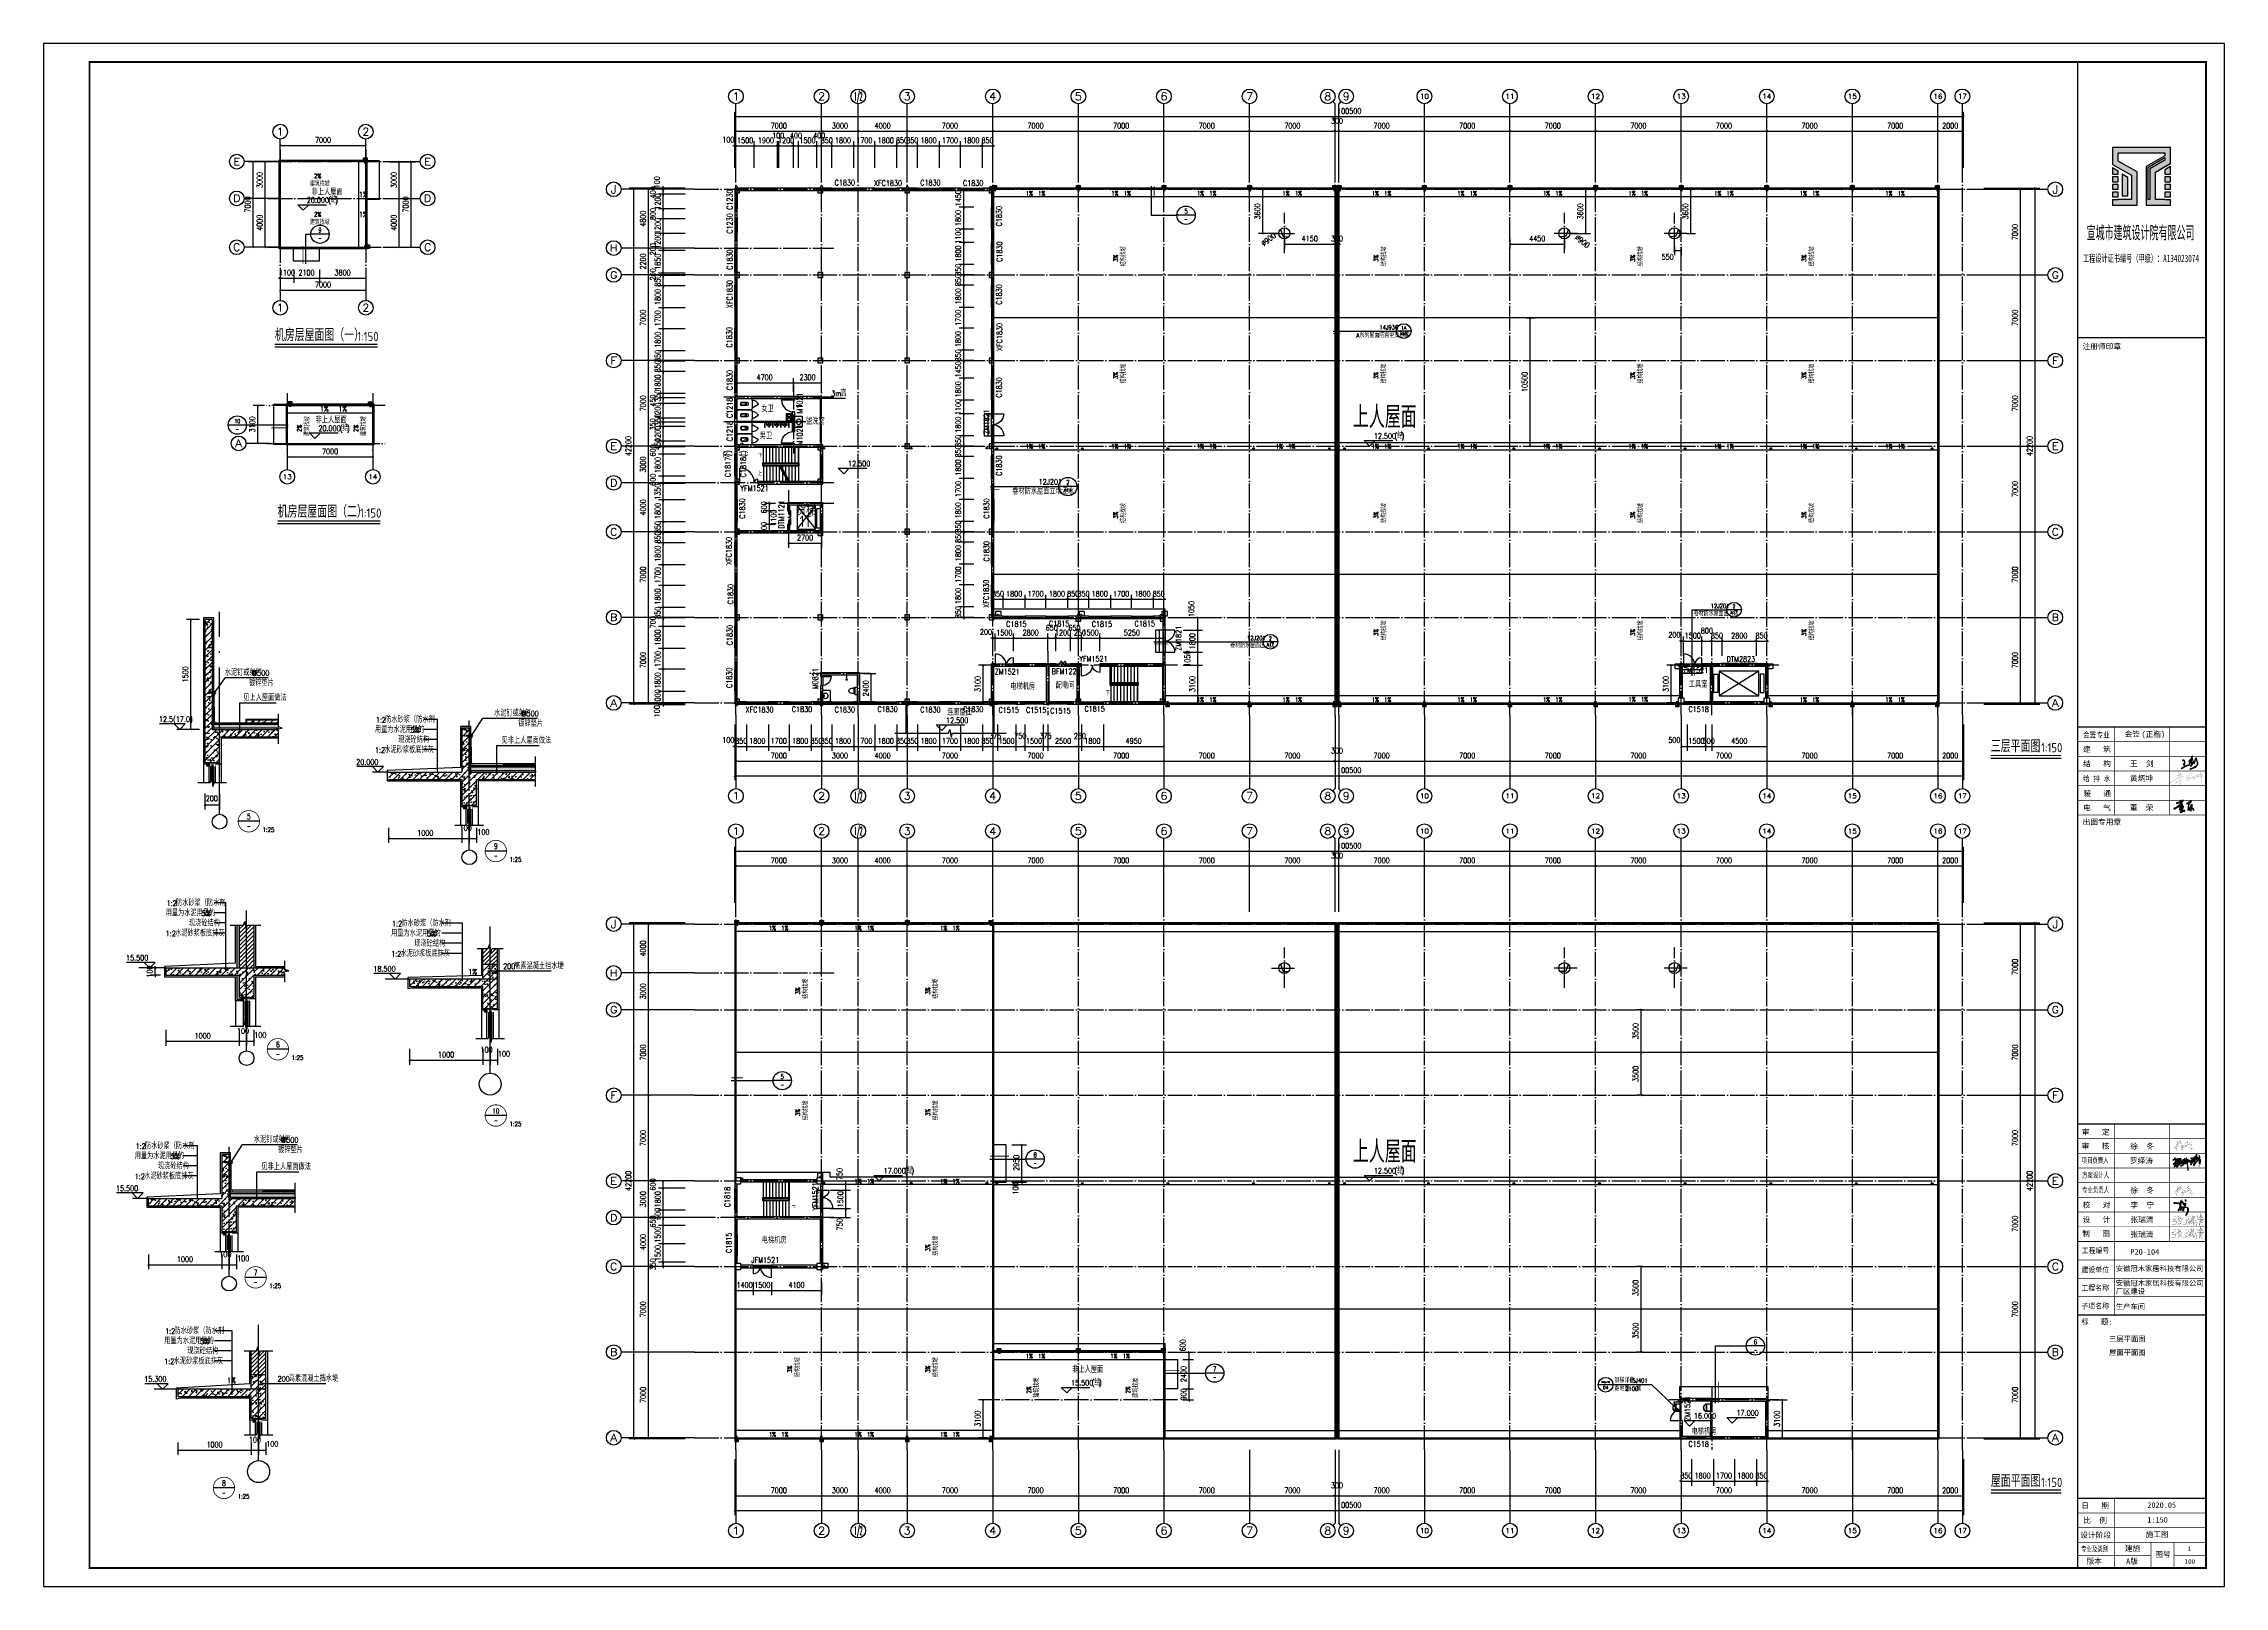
# Model space of a CAD drawing. Extents: x -4747 to 1060961, y -766984 to 396631.
# Drawn here: x 421921 to 600271, y -206664 to -80514 of the extents above; entities that cross this region are included whole.
import ezdxf
from ezdxf.enums import TextEntityAlignment as Align

# ---------------------------------------------------------------- set-up
doc = ezdxf.new("R2010")
doc.units = 0
doc.header["$LTSCALE"] = 1000
doc.header["$MEASUREMENT"] = 0
for name, pattern in [('CONTINOUS', [0]), ('DASH', [0.35, 0.25, -0.1]), ('DOTE', [2.42, 2, -0.2, 0.02, -0.2])]:
    doc.linetypes.add(name, pattern=pattern)
doc.layers.get('0').update_dxf_attribs({"linetype": 'CONTINUOUS'})
doc.layers.get('DEFPOINTS').update_dxf_attribs({"linetype": 'CONTINUOUS'})
for name, color, linetype in [('A-3', 3, 'CONTINUOUS'), ('AXIS', 3, 'CONTINUOUS'), ('AXIS_TEXT', 7, 'CONTINUOUS'), ('BZ_标准图框', 7, 'CONTINUOUS'), ('COLUMN', 9, 'CONTINUOUS'), ('DIM_ELEV', 3, 'CONTINUOUS'), ('DIM_IDEN', 3, 'CONTINUOUS'), ('DIM_LEAD', 3, 'CONTINUOUS'), ('DIM_SYMB', 3, 'CONTINUOUS'), ('DOTE', 1, 'DOTE'), ('LVTRY', 3, 'CONTINUOUS'), ('PUB_DIM', 3, 'CONTINUOUS'), ('PUB_TEXT', 7, 'CONTINUOUS'), ('PUB_TITLE', 4, 'CONTINUOUS'), ('STAIR', 2, 'CONTINUOUS'), ('TK_图框线_', 45, 'CONTINUOUS'), ('WALL', 6, 'CONTINUOUS'), ('WINDOW', 4, 'CONTINUOUS'), ('WINDOW_TEXT', 7, 'CONTINUOUS'), ('做法', 252, 'CONTINUOUS'), ('剖面填充', 147, 'CONTINUOUS'), ('卫生器具', 54, 'CONTINUOUS'), ('填充', 251, 'CONTINUOUS'), ('屋面', 4, 'CONTINUOUS'), ('平面线条', 2, 'CONTINUOUS'), ('柱', 2, 'CONTINUOUS'), ('栏杆', 56, 'CONTINUOUS'), ('立面图', 41, 'CONTINUOUS'), ('详图线条', 9, 'CONTINUOUS'), ('防水', 4, 'CONTINUOUS'), ('雨水管', 2, 'CONTINUOUS'), ('零部件', 3, 'CONTINUOUS'), ('面积计算', 7, 'CONTINUOUS')]:
    doc.layers.add(name, color=color, linetype=linetype)
doc.styles.add('-宋体', font='')
doc.styles.add('_TCH_AXIS', font='COMPLEX', dxfattribs={"bigfont": 'GBCBIG'})
doc.styles.add('_TCH_DIM', font='SIMPLEX', dxfattribs={"bigfont": 'GBCBIG'})
doc.styles.add('_TCH_LABEL', font='COMPLEX', dxfattribs={"bigfont": 'GBCBIG'})
doc.styles.add('_TCH_WINDOW', font='SIMPLEX', dxfattribs={"height": 3.5, "bigfont": 'GBCBIG'})
doc.styles.add('COMPLEX', font='complex_.ttf')
doc.styles.add('DIM_FONT', font='SIMPLEX', dxfattribs={"width": 0.7, "bigfont": 'GBCBIG'})
doc.styles.add('HT', font='simhei.ttf')
doc.styles.get("Standard").update_dxf_attribs({"font": 'gbenor.shx', "bigfont": 'gbcbig.shx'})
doc.styles.get('-宋体').set_extended_font_data('SimSun')
doc.dimstyles.new('DIMN150', dxfattribs={"dimscale": 1.5, "dimtxt": 300, "dimasz": 100, "dimexe": 250, "dimexo": 300, "dimgap": 150, "dimtad": 1, "dimdec": 0, "dimzin": 0, "dimtxsty": 'DIM_FONT', "dimblk": 'ARCHTICK', "dimcen": 0.09, "dimclrt": 7, "dimazin": 3, "dimtfac": 1, "dimtdec": 0, "dimtix": 1, "dimtmove": 0, "dimatfit": 3, "dimtolj": 1, "dimtzin": 0})
doc.dimstyles.new('DIMN25', dxfattribs={"dimscale": 0.25, "dimtxt": 300, "dimasz": 100, "dimexe": 250, "dimexo": 300, "dimgap": 150, "dimtad": 1, "dimdec": 0, "dimzin": 0, "dimtxsty": 'DIM_FONT', "dimblk": 'ARCHTICK', "dimcen": 0.09, "dimclrt": 7, "dimazin": 3, "dimtfac": 1, "dimtdec": 0, "dimtix": 1, "dimtmove": 0, "dimatfit": 3, "dimtolj": 1, "dimtzin": 0})
pattern_1 = [(45, (-17952459.24, 2112832.7), (-265.165043, 265.165043), []), (50, (-17952459.2, 2112832.7), (1075.890274, -94.128202), [112.5, -1237.5]), (355, (-17952459.2, 2112832.7), (-208.127, 1128.2882), [90, -990]), (100.4514, (-17952369.6, 2112824.8), (867.76407, 1034.159313), [95.610285, -1051.71317]), (46.1842, (-17952459.2, 2113132.7), (1600.86157, -248.27852), [168.75, -1856.25]), (96.6356, (-17952325.8, 2113112), (1401.99406, 1461.1768), [143.41543, -1577.5695]), (351.1842, (-17952459.2, 2113132.7), (1401.99292, 1461.1779), [135, -1485]), (21, (-17952309.2, 2113057.7), (895.36058, -603.928336), [112.5, -1237.5]), (326, (-17952309.2, 2113057.7), (364.973, 1087.72507), [90, -990]), (71.4514, (-17952234.6, 2113007.4), (1260.33394, 483.795745), [95.610285, -1051.71317]), (37.5, (-17952459.24, 2112832.7), (18.239783, 499.340781), [0, -978, 0, -1005, 0, -993.75]), (7.5, (-17952459.24, 2112832.7), (394.604306, 591.617568), [0, -573, 0, -955.5, 0, -378.75]), (327.5, (-17952793.74, 2112832.7), (800.733654, -33.832308), [0, -375, 0, -1170, 0, -1552.5]), (317.5, (-17952943.74, 2112832.7), (874.779254, 150.157473), [0, -487.5, 0, -777, 0, -1102.5])]
pattern_2 = [(45, (-787243.124, 237406.08), (-44.194174, 44.194174), []), (50, (-787243.12, 237406.08), (179.315046, -15.688034), [18.75, -206.25]), (355, (-787243.12, 237406.08), (-34.687833, 188.048033), [15, -165]), (100.4514, (-787228.18, 237404.77), (144.627345, 172.359886), [15.935047, -175.28553]), (46.1842, (-787243.12, 237456.08), (266.81026, -41.379754), [28.125, -309.375]), (96.6356, (-787220.9, 237452.63), (233.66568, 243.52947), [23.90257, -262.92825]), (351.1842, (-787243.12, 237456.08), (233.66549, 243.52965), [22.5, -247.5]), (21, (-787218.12, 237443.58), (149.226763, -100.654723), [18.75, -206.25]), (326, (-787218.12, 237443.58), (60.828833, 181.28751), [15, -165]), (71.4514, (-787205.69, 237435.19), (210.055657, 80.632624), [15.935047, -175.28553]), (37.5, (-787243.124, 237406.08), (3.039964, 83.2234635), [0, -163, 0, -167.5, 0, -165.625]), (7.5, (-787243.12, 237406.08), (65.767384, 98.602928), [0, -95.5, 0, -159.25, 0, -63.125]), (327.5, (-787298.874, 237406.08), (133.455609, -5.638718), [0, -62.5, 0, -195, 0, -258.75]), (317.5, (-787323.87, 237406.08), (145.796542, 25.026246), [0, -81.25, 0, -129.5, 0, -183.75])]
pattern_3 = [(45, (-17932813.24, 2147695.75), (-265.165043, 265.165043), []), (50, (-17932813.2, 2147695.75), (1075.890274, -94.128202), [112.5, -1237.5]), (355, (-17932813.2, 2147695.7), (-208.127, 1128.2882), [90, -990]), (100.4514, (-17932723.6, 2147687.9), (867.76407, 1034.159313), [95.610285, -1051.71317]), (46.1842, (-17932813.2, 2147995.7), (1600.86157, -248.27852), [168.75, -1856.25]), (96.6356, (-17932679.8, 2147975), (1401.99406, 1461.1768), [143.41543, -1577.5695]), (351.1842, (-17932813.2, 2147995.7), (1401.99292, 1461.1779), [135, -1485]), (21, (-17932663.2, 2147920.75), (895.36058, -603.928336), [112.5, -1237.5]), (326, (-17932663.2, 2147920.7), (364.973, 1087.72507), [90, -990]), (71.4514, (-17932588.6, 2147870.4), (1260.33394, 483.795745), [95.610285, -1051.71317]), (37.5, (-17932813.24, 2147695.75), (18.239783, 499.340781), [0, -978, 0, -1005, 0, -993.75]), (7.5, (-17932813.24, 2147695.75), (394.604306, 591.617568), [0, -573, 0, -955.5, 0, -378.75]), (327.5, (-17933147.74, 2147695.75), (800.733654, -33.832308), [0, -375, 0, -1170, 0, -1552.5]), (317.5, (-17933297.74, 2147695.75), (874.779254, 150.157473), [0, -487.5, 0, -777, 0, -1102.5])]
pattern_4 = [(45, (-589616.064, 449816.15), (-44.194174, 44.194174), []), (50, (-589616.06, 449816.15), (179.315046, -15.688034), [18.75, -206.25]), (355, (-589616.06, 449816.15), (-34.687833, 188.048033), [15, -165]), (100.4514, (-589601.12, 449814.84), (144.627345, 172.359886), [15.935047, -175.28553]), (46.1842, (-589616.06, 449866.15), (266.81026, -41.379754), [28.125, -309.375]), (96.6356, (-589593.83, 449862.7), (233.66568, 243.52947), [23.90257, -262.92825]), (351.1842, (-589616.06, 449866.15), (233.66549, 243.52965), [22.5, -247.5]), (21, (-589591.06, 449853.65), (149.226763, -100.654723), [18.75, -206.25]), (326, (-589591.06, 449853.65), (60.828833, 181.28751), [15, -165]), (71.4514, (-589578.63, 449845.26), (210.055657, 80.632624), [15.935047, -175.28553]), (37.5, (-589616.064, 449816.15), (3.039964, 83.2234635), [0, -163, 0, -167.5, 0, -165.625]), (7.5, (-589616.06, 449816.15), (65.767384, 98.602928), [0, -95.5, 0, -159.25, 0, -63.125]), (327.5, (-589671.814, 449816.15), (133.455609, -5.638718), [0, -62.5, 0, -195, 0, -258.75]), (317.5, (-589696.81, 449816.15), (145.796542, 25.026246), [0, -81.25, 0, -129.5, 0, -183.75])]

# ---------------------------------------------------------------- blocks, each defined once
blk = doc.blocks.new('_LV4')
blk.add_lwpolyline([(0, -520, 0.0789663), (92, -505, 0.0881515), (166, -466, 0.1052687), (218, -403, 0.1216849), (235, -335, 0.1216849), (218, -267, 0.1052687), (166, -204, 0.0881515), (92, -165, 0.0789663), (0, -150, 0.0789663), (-92, -165, 0.0881515), (-166, -204, 0.1052687), (-218, -267, 0.1216849), (-235, -335, 0.1216849), (-218, -403, 0.1052687), (-166, -466, 0.0881515), (-92, -505, 0.0789663)], format="xyb", close=True)
blk.add_circle((0, -230), 20)
blk = doc.blocks.new('A$C596A6E80')
at = {"layer": '卫生器具'}
for p, q in [((0, 529), (0, 669)), ((30, 499), (570, 499)), ((570, 499), (30, 499)), ((80, 499), (80, 269)), ((110, 439), (490, 439)), ((520, 499), (520, 269)), ((600, 529), (600, 669))]:
    blk.add_line(p, q, dxfattribs=at)
for centre, radius, start, end in [((30, 529), 30, 180, 270), ((477, 286), 398, 157.45048, 216.63814), ((300, 228), 228, 231.63006, 308.36994), ((123, 286), 398, 323.36186, 22.54952), ((570, 529), 30, 270, 0)]:
    blk.add_arc(centre, radius, start, end, dxfattribs=at)
blk = doc.blocks.new('M_E8')
for p, q in [((-204, -257), (-194, -2)), ((-194, -2), (196, -2)), ((206, -257), (196, -2))]:
    blk.add_line(p, q)
at = {"const_width": 1.5}
for points in [[(-196, 0), (196, 0), (206, -257, -4.356259)], [(-194, -2), (-204, -257, 0.7580869)]]:
    blk.add_lwpolyline(points, format="xyb", dxfattribs=at)
for points in [[(-204, -257), (-194, -258), (-194, -258), (-183, -260), (-175, -261), (-165, -264), (-156, -268), (-147, -271), (-138, -275), (-128, -281), (-119, -287), (-109, -295), (-102, -300), (-94, -308), (-86, -316), (-79, -324), (-74, -332), (-68, -340), (-62, -348), (-58, -356), (-54, -366), (-50, -374), (-43, -383), (-36, -389), (-30, -392), (-23, -395), (-17, -398), (-9, -399), (0, -399), (13, -398), (23, -395), (29, -392), (35, -389), (43, -385), (49, -380), (54, -374), (58, -366), (62, -357), (65, -347), (71, -340), (75, -332), (80, -325), (85, -319), (91, -313), (95, -308), (100, -302), (106, -295), (113, -290), (119, -285), (126, -280), (132, -277), (139, -273), (145, -271), (154, -268), (162, -264), (173, -261), (183, -259), (191, -258), (199, -257), (206, -257)], [(-2, -142), (6, -142), (12, -146), (19, -148), (25, -152), (29, -158), (34, -166), (37, -174), (39, -183), (37, -191), (35, -200), (29, -208), (25, -214), (17, -219), (12, -223), (4, -224), (-2, -224), (-6, -224), (-11, -223), (-18, -221), (-26, -217), (-32, -213), (-37, -207), (-42, -199), (-44, -190), (-45, -183), (-42, -173), (-40, -164), (-35, -158), (-31, -150), (-26, -148), (-24, -144), (-18, -143), (-14, -143), (-12, -142), (-8, -142), (-6, -141), (-2, -142)]]:
    blk.add_lwpolyline(points, dxfattribs=at)
for centre, radius in [((-3, -184), 41.7), ((-1, -74), 15)]:
    blk.add_circle(centre, radius)
for centre, radius, start, end in [((-218, -432), 176, 26.1838, 85.57917), ((-158, -223), 22.7, 134.58574, 206.45735), ((-198, -412), 179, 22.29844, 83.80425), ((-2, -389), 250, 46.64582, 133.35418), ((1, -338), 63.3, 194.74469, 345.25531), ((4, -329), 38.6, 202.77784, 341.36093), ((201, -407), 174, 100.56764, 157.70342), ((215, -425), 168, 93.33481, 155.33091), ((162, -222), 16.2, 297.13892, 62.86108)]:
    blk.add_arc(centre, radius, start, end)
blk.add_point((1, -402))
at = {"width": 0.8, "flags": 9}
for tag in ['XSIZE', 'YSIZE']:
    blk.add_attdef(tag, (0, 0), '', height=0.5, dxfattribs=at)
blk = doc.blocks.new('A$C53222BD9')
at = {"layer": 'PUB_TEXT'}
for p, q in [((0, 200), (0, 0)), ((300, 200), (0, 200)), ((0, 0), (300, 0)), ((270, 170), (30, 170)), ((30, 170), (30, 30)), ((30, 170), (107, 125)), ((30, 30), (107, 75)), ((30, 30), (270, 30)), ((100, 100), (100, 440)), ((193, 125), (270, 170)), ((193, 75), (270, 30)), ((200, 100), (200, 440)), ((270, 30), (270, 170)), ((300, 0), (300, 200))]:
    blk.add_line(p, q, dxfattribs=at)
blk.add_circle((150, 100), 50, dxfattribs=at)
blk = doc.blocks.new('A$C6AB7522B')
at = {"layer": '零部件', "color": 7}
for p, q in [((360, 893), (360, 0)), ((887, 893), (360, 893)), ((887, 869), (360, 869)), ((887, 24), (360, 24)), ((384, 869), (384, 24)), ((887, 0), (360, 0))]:
    blk.add_line(p, q, dxfattribs=at)
for centre, radius, start, end in [((457, 447), 457, 102.2665, 257.7335), ((458, 447), 434, 103.03609, 256.96391)]:
    blk.add_arc(centre, radius, start, end, dxfattribs=at)
blk = doc.blocks.new('A$C4F142EB0')
at = {"layer": '柱'}
h = blk.add_hatch(color=256, dxfattribs=at)
h.paths.add_polyline_path([(21200, 41800), (21200, 42200), (20800, 42200), (20800, 41800)])
h.paths.add_polyline_path([(14300, 41800), (14300, 42200), (13900, 42200), (13900, 41800)])
h.paths.add_polyline_path([(7200, 41800), (7200, 42200), (6800, 42200), (6800, 41800)])
h.paths.add_polyline_path([(400, 41800), (400, 42200), (0, 42200), (0, 41800)])
h.paths.add_polyline_path([(21200, 34900), (21200, 35300), (20800, 35300), (20800, 34900)])
h.paths.add_polyline_path([(14300, 34900), (14300, 35300), (13900, 35300), (13900, 34900)])
h.paths.add_polyline_path([(7200, 34900), (7200, 35300), (6800, 35300), (6800, 34900)])
h.paths.add_polyline_path([(400, 34900), (400, 35300), (0, 35300), (0, 34900)])
h.paths.add_polyline_path([(21200, 27900), (21200, 28300), (20800, 28300), (20800, 27900)])
h.paths.add_polyline_path([(14300, 27900), (14300, 28300), (13900, 28300), (13900, 27900)])
h.paths.add_polyline_path([(7200, 27900), (7200, 28300), (6800, 28300), (6800, 27900)])
h.paths.add_polyline_path([(400, 27900), (400, 28300), (0, 28300), (0, 27900)])
h.paths.add_polyline_path([(21200, 20900), (21200, 21300), (20800, 21300), (20800, 20900)])
h.paths.add_polyline_path([(14300, 20900), (14300, 21300), (13900, 21300), (13900, 20900)])
h.paths.add_polyline_path([(7200, 20800), (7200, 21200), (6800, 21200), (6800, 20800)])
h.paths.add_polyline_path([(400, 20800), (400, 21200), (0, 21200), (0, 20800)])
h.paths.add_polyline_path([(7200, 18000), (7200, 18400), (6800, 18400), (6800, 18000)])
h.paths.add_polyline_path([(400, 18000), (400, 18400), (0, 18400), (0, 18000)])
h.paths.add_polyline_path([(21200, 13900), (21200, 14300), (20800, 14300), (20800, 13900)])
h.paths.add_polyline_path([(14300, 13900), (14300, 14300), (13900, 14300), (13900, 13900)])
h.paths.add_polyline_path([(7200, 13800), (7200, 14200), (6800, 14200), (6800, 13800)])
h.paths.add_polyline_path([(400, 13900), (400, 14300), (0, 14300), (0, 13900)])
h.paths.add_polyline_path([(35200, 6800), (35200, 7200), (34800, 7200), (34800, 6800)])
h.paths.add_polyline_path([(28300, 6800), (28300, 7200), (27900, 7200), (27900, 6800)])
h.paths.add_polyline_path([(21200, 6900), (21200, 7300), (20800, 7300), (20800, 6900)])
h.paths.add_polyline_path([(14300, 6900), (14300, 7300), (13900, 7300), (13900, 6900)])
h.paths.add_polyline_path([(7200, 6900), (7200, 7300), (6800, 7300), (6800, 6900)])
h.paths.add_polyline_path([(400, 6900), (400, 7300), (0, 7300), (0, 6900)])
h.paths.add_polyline_path([(35200, 0), (35200, 400), (34800, 400), (34800, 0)])
h.paths.add_polyline_path([(28300, 0), (28300, 400), (27900, 400), (27900, 0)])
h.paths.add_polyline_path([(21200, 0), (21200, 400), (20800, 400), (20800, 0)])
h.paths.add_polyline_path([(14300, 0), (14300, 400), (13900, 400), (13900, 0)])
h.paths.add_polyline_path([(7200, 0), (7200, 400), (6800, 400), (6800, 0)])
h.paths.add_polyline_path([(400, 0), (400, 400), (0, 400), (0, 0)])
for points in [[(400, 41800), (400, 42200), (0, 42200), (0, 41800)], [(7200, 41800), (7200, 42200), (6800, 42200), (6800, 41800)], [(14300, 41800), (14300, 42200), (13900, 42200), (13900, 41800)], [(21200, 41800), (21200, 42200), (20800, 42200), (20800, 41800)], [(400, 34900), (400, 35300), (0, 35300), (0, 34900)], [(7200, 34900), (7200, 35300), (6800, 35300), (6800, 34900)], [(14300, 34900), (14300, 35300), (13900, 35300), (13900, 34900)], [(21200, 34900), (21200, 35300), (20800, 35300), (20800, 34900)], [(400, 27900), (400, 28300), (0, 28300), (0, 27900)], [(7200, 27900), (7200, 28300), (6800, 28300), (6800, 27900)], [(14300, 27900), (14300, 28300), (13900, 28300), (13900, 27900)], [(21200, 27900), (21200, 28300), (20800, 28300), (20800, 27900)], [(400, 20800), (400, 21200), (0, 21200), (0, 20800)], [(7200, 20800), (7200, 21200), (6800, 21200), (6800, 20800)], [(14300, 20900), (14300, 21300), (13900, 21300), (13900, 20900)], [(21200, 20900), (21200, 21300), (20800, 21300), (20800, 20900)], [(400, 18000), (400, 18400), (0, 18400), (0, 18000)], [(7200, 18000), (7200, 18400), (6800, 18400), (6800, 18000)], [(400, 13900), (400, 14300), (0, 14300), (0, 13900)], [(14300, 13900), (14300, 14300), (13900, 14300), (13900, 13900)], [(21200, 13900), (21200, 14300), (20800, 14300), (20800, 13900)], [(7200, 13800), (7200, 14200), (6800, 14200), (6800, 13800)], [(400, 6900), (400, 7300), (0, 7300), (0, 6900)], [(7200, 6900), (7200, 7300), (6800, 7300), (6800, 6900)], [(14300, 6900), (14300, 7300), (13900, 7300), (13900, 6900)], [(21200, 6900), (21200, 7300), (20800, 7300), (20800, 6900)], [(28300, 6800), (28300, 7200), (27900, 7200), (27900, 6800)], [(35200, 6800), (35200, 7200), (34800, 7200), (34800, 6800)], [(400, 0), (400, 400), (0, 400), (0, 0)], [(7200, 0), (7200, 400), (6800, 400), (6800, 0)], [(14300, 0), (14300, 400), (13900, 400), (13900, 0)], [(21200, 0), (21200, 400), (20800, 400), (20800, 0)], [(28300, 0), (28300, 400), (27900, 400), (27900, 0)], [(35200, 0), (35200, 400), (34800, 400), (34800, 0)]]:
    blk.add_lwpolyline(points, close=True, dxfattribs=at)
blk = doc.blocks.new('_ARCHTICK')
at = {"color": 0, "linetype": 'BYBLOCK', "const_width": 0.4}
blk.add_lwpolyline([(-0.5, -0.5), (0.5, 0.5)], dxfattribs=at)
blk = doc.blocks.new('*D1636')
at = {"layer": 'DEFPOINTS', "color": 0}
for p in [(95, 561), (295, 561), (295, 330)]:
    blk.add_point(p, dxfattribs=at)
at = {"layer": 'PUB_DIM', "color": 0}
for p, q in [((95, 486), (95, 267)), ((95, 330), (295, 330)), ((295, 486), (295, 267))]:
    blk.add_line(p, q, dxfattribs=at)
at = {"layer": 'PUB_DIM', "color": 0, "xscale": 25, "yscale": 25, "zscale": 25, "rotation": 180}
blk.add_blockref('_ARCHTICK', (95, 330), dxfattribs=at)
at = {"layer": 'PUB_DIM', "color": 0, "xscale": 25, "yscale": 25, "zscale": 25}
blk.add_blockref('_ARCHTICK', (295, 330), dxfattribs=at)
at = {"layer": 'PUB_DIM', "color": 7, "insert": (189, 416), "char_height": 75, "attachment_point": 5, "style": 'DIM_FONT'}
blk.add_mtext('\\A1;200', dxfattribs=at)
blk = doc.blocks.new('*D1637')
at = {"layer": 'DEFPOINTS', "color": 0}
for p in [(-95, 2857), (95, 2857), (95, 1357)]:
    blk.add_point(p, dxfattribs=at)
at = {"layer": 'PUB_DIM', "color": 0}
for p, q in [((20, 2857), (-158, 2857)), ((-95, 1357), (-95, 2857)), ((20, 1357), (-158, 1357))]:
    blk.add_line(p, q, dxfattribs=at)
at = {"layer": 'PUB_DIM', "color": 0, "xscale": 25, "yscale": 25, "zscale": 25}
for p, rotation in [((-95, 2857), 90), ((-95, 1357), 270)]:
    blk.add_blockref('_ARCHTICK', p, dxfattribs=dict(at, rotation=rotation))
at = {"layer": 'PUB_DIM', "color": 7, "insert": (-170, 2107), "char_height": 75, "attachment_point": 5, "rotation": 90, "style": 'DIM_FONT'}
blk.add_mtext('\\A1;1500', dxfattribs=at)
blk = doc.blocks.new('*D1638')
at = {"layer": 'DEFPOINTS', "color": 0}
for p in [(544, 561), (1544, 561), (1544, 330)]:
    blk.add_point(p, dxfattribs=at)
at = {"layer": 'PUB_DIM', "color": 0}
for p, q in [((544, 486), (544, 267)), ((544, 330), (1544, 330)), ((1544, 486), (1544, 267))]:
    blk.add_line(p, q, dxfattribs=at)
at = {"layer": 'PUB_DIM', "color": 0, "xscale": 25, "yscale": 25, "zscale": 25, "rotation": 180}
blk.add_blockref('_ARCHTICK', (544, 330), dxfattribs=at)
at = {"layer": 'PUB_DIM', "color": 0, "xscale": 25, "yscale": 25, "zscale": 25}
blk.add_blockref('_ARCHTICK', (1544, 330), dxfattribs=at)
at = {"layer": 'PUB_DIM', "color": 7, "insert": (1044, 405), "char_height": 75, "attachment_point": 5, "style": 'DIM_FONT'}
blk.add_mtext('\\A1;1000', dxfattribs=at)
blk = doc.blocks.new('*D1639')
at = {"layer": 'DEFPOINTS', "color": 0}
for p in [(1544, 561), (1644, 561), (1644, 330)]:
    blk.add_point(p, dxfattribs=at)
at = {"layer": 'PUB_DIM', "color": 0}
for p, q in [((1544, 486), (1544, 267)), ((1544, 330), (1644, 330)), ((1644, 486), (1644, 267))]:
    blk.add_line(p, q, dxfattribs=at)
at = {"layer": 'PUB_DIM', "color": 0, "xscale": 25, "yscale": 25, "zscale": 25, "rotation": 180}
blk.add_blockref('_ARCHTICK', (1544, 330), dxfattribs=at)
at = {"layer": 'PUB_DIM', "color": 0, "xscale": 25, "yscale": 25, "zscale": 25}
blk.add_blockref('_ARCHTICK', (1644, 330), dxfattribs=at)
at = {"layer": 'PUB_DIM', "color": 7, "insert": (1594, 472), "char_height": 75, "attachment_point": 5, "style": 'DIM_FONT'}
blk.add_mtext('\\A1;100', dxfattribs=at)
blk = doc.blocks.new('*D1640')
at = {"layer": 'DEFPOINTS', "color": 0}
for p in [(1644, 561), (1744, 561), (1744, 330)]:
    blk.add_point(p, dxfattribs=at)
at = {"layer": 'PUB_DIM', "color": 0}
for p, q in [((1644, 486), (1644, 267)), ((1644, 330), (1744, 330)), ((1744, 486), (1744, 267))]:
    blk.add_line(p, q, dxfattribs=at)
at = {"layer": 'PUB_DIM', "color": 0, "xscale": 25, "yscale": 25, "zscale": 25, "rotation": 180}
blk.add_blockref('_ARCHTICK', (1644, 330), dxfattribs=at)
at = {"layer": 'PUB_DIM', "color": 0, "xscale": 25, "yscale": 25, "zscale": 25}
blk.add_blockref('_ARCHTICK', (1744, 330), dxfattribs=at)
at = {"layer": 'PUB_DIM', "color": 7, "insert": (1831, 416), "char_height": 75, "attachment_point": 5, "style": 'DIM_FONT'}
blk.add_mtext('\\A1;100', dxfattribs=at)
blk = doc.blocks.new('*D1641')
at = {"layer": 'DEFPOINTS', "color": 0, "linetype": 'BYBLOCK'}
for p in [(397, 1330), (544, 1330), (544, 1230)]:
    blk.add_point(p, dxfattribs=at)
at = {"layer": 'PUB_DIM', "color": 0, "linetype": 'BYBLOCK'}
for p, q in [((469, 1330), (335, 1330)), ((469, 1230), (335, 1230)), ((397, 1330), (397, 1355)), ((397, 1230), (397, 1330)), ((397, 1230), (397, 1205))]:
    blk.add_line(p, q, dxfattribs=at)
at = {"layer": 'PUB_DIM', "color": 0, "linetype": 'BYBLOCK', "xscale": 25, "yscale": 25, "zscale": 25}
for p, rotation in [((397, 1330), 270), ((397, 1230), 90)]:
    blk.add_blockref('_ARCHTICK', p, dxfattribs=dict(at, rotation=rotation))
at = {"layer": 'PUB_DIM', "color": 7, "linetype": 'BYBLOCK', "insert": (322, 1280), "char_height": 75, "attachment_point": 5, "rotation": 90, "style": 'DIM_FONT'}
blk.add_mtext('\\A1;100', dxfattribs=at)
blk = doc.blocks.new('*D1655')
at = {"layer": 'DEFPOINTS', "color": 0}
for p in [(458, 623), (1458, 623), (1458, 442)]:
    blk.add_point(p, dxfattribs=at)
at = {"layer": 'PUB_DIM', "color": 0}
for p, q in [((458, 548), (458, 380)), ((458, 442), (1458, 442)), ((1458, 548), (1458, 380))]:
    blk.add_line(p, q, dxfattribs=at)
at = {"layer": 'PUB_DIM', "color": 0, "xscale": 25, "yscale": 25, "zscale": 25, "rotation": 180}
blk.add_blockref('_ARCHTICK', (458, 442), dxfattribs=at)
at = {"layer": 'PUB_DIM', "color": 0, "xscale": 25, "yscale": 25, "zscale": 25}
blk.add_blockref('_ARCHTICK', (1458, 442), dxfattribs=at)
at = {"layer": 'PUB_DIM', "color": 7, "insert": (958, 517), "char_height": 75, "attachment_point": 5, "style": 'DIM_FONT'}
blk.add_mtext('\\A1;1000', dxfattribs=at)
blk = doc.blocks.new('*D1656')
at = {"layer": 'DEFPOINTS', "color": 0}
for p in [(1458, 623), (1558, 623), (1558, 442)]:
    blk.add_point(p, dxfattribs=at)
at = {"layer": 'PUB_DIM', "color": 0}
for p, q in [((1458, 548), (1458, 380)), ((1458, 442), (1558, 442)), ((1558, 548), (1558, 380))]:
    blk.add_line(p, q, dxfattribs=at)
at = {"layer": 'PUB_DIM', "color": 0, "xscale": 25, "yscale": 25, "zscale": 25, "rotation": 180}
blk.add_blockref('_ARCHTICK', (1458, 442), dxfattribs=at)
at = {"layer": 'PUB_DIM', "color": 0, "xscale": 25, "yscale": 25, "zscale": 25}
blk.add_blockref('_ARCHTICK', (1558, 442), dxfattribs=at)
at = {"layer": 'PUB_DIM', "color": 7, "insert": (1508, 584), "char_height": 75, "attachment_point": 5, "style": 'DIM_FONT'}
blk.add_mtext('\\A1;100', dxfattribs=at)
blk = doc.blocks.new('*D1657')
at = {"layer": 'DEFPOINTS', "color": 0}
for p in [(1558, 623), (1658, 623), (1658, 442)]:
    blk.add_point(p, dxfattribs=at)
at = {"layer": 'PUB_DIM', "color": 0}
for p, q in [((1558, 548), (1558, 380)), ((1558, 442), (1658, 442)), ((1658, 548), (1658, 380))]:
    blk.add_line(p, q, dxfattribs=at)
at = {"layer": 'PUB_DIM', "color": 0, "xscale": 25, "yscale": 25, "zscale": 25, "rotation": 180}
blk.add_blockref('_ARCHTICK', (1558, 442), dxfattribs=at)
at = {"layer": 'PUB_DIM', "color": 0, "xscale": 25, "yscale": 25, "zscale": 25}
blk.add_blockref('_ARCHTICK', (1658, 442), dxfattribs=at)
at = {"layer": 'PUB_DIM', "color": 7, "insert": (1746, 528), "char_height": 75, "attachment_point": 5, "style": 'DIM_FONT'}
blk.add_mtext('\\A1;100', dxfattribs=at)
blk = doc.blocks.new('*D1658')
at = {"layer": 'DEFPOINTS', "color": 0}
for p in [(491, 708), (1491, 708), (1491, 477)]:
    blk.add_point(p, dxfattribs=at)
at = {"layer": 'PUB_DIM', "color": 0}
for p, q in [((491, 633), (491, 414)), ((1491, 633), (1491, 414)), ((491, 477), (1491, 477))]:
    blk.add_line(p, q, dxfattribs=at)
at = {"layer": 'PUB_DIM', "color": 0, "xscale": 25, "yscale": 25, "zscale": 25, "rotation": 180}
blk.add_blockref('_ARCHTICK', (491, 477), dxfattribs=at)
at = {"layer": 'PUB_DIM', "color": 0, "xscale": 25, "yscale": 25, "zscale": 25}
blk.add_blockref('_ARCHTICK', (1491, 477), dxfattribs=at)
at = {"layer": 'PUB_DIM', "color": 7, "insert": (991, 552), "char_height": 75, "attachment_point": 5, "style": 'DIM_FONT'}
blk.add_mtext('\\A1;1000', dxfattribs=at)
blk = doc.blocks.new('*D1659')
at = {"layer": 'DEFPOINTS', "color": 0}
for p in [(1491, 708), (1591, 708), (1591, 477)]:
    blk.add_point(p, dxfattribs=at)
at = {"layer": 'PUB_DIM', "color": 0}
for p, q in [((1491, 633), (1491, 414)), ((1591, 633), (1591, 414)), ((1491, 477), (1591, 477))]:
    blk.add_line(p, q, dxfattribs=at)
at = {"layer": 'PUB_DIM', "color": 0, "xscale": 25, "yscale": 25, "zscale": 25, "rotation": 180}
blk.add_blockref('_ARCHTICK', (1491, 477), dxfattribs=at)
at = {"layer": 'PUB_DIM', "color": 0, "xscale": 25, "yscale": 25, "zscale": 25}
blk.add_blockref('_ARCHTICK', (1591, 477), dxfattribs=at)
at = {"layer": 'PUB_DIM', "color": 7, "insert": (1541, 619), "char_height": 75, "attachment_point": 5, "style": 'DIM_FONT'}
blk.add_mtext('\\A1;100', dxfattribs=at)
blk = doc.blocks.new('*D1660')
at = {"layer": 'DEFPOINTS', "color": 0}
for p in [(1591, 708), (1691, 708), (1691, 477)]:
    blk.add_point(p, dxfattribs=at)
at = {"layer": 'PUB_DIM', "color": 0}
for p, q in [((1591, 633), (1591, 414)), ((1691, 633), (1691, 414)), ((1591, 477), (1691, 477))]:
    blk.add_line(p, q, dxfattribs=at)
at = {"layer": 'PUB_DIM', "color": 0, "xscale": 25, "yscale": 25, "zscale": 25, "rotation": 180}
blk.add_blockref('_ARCHTICK', (1591, 477), dxfattribs=at)
at = {"layer": 'PUB_DIM', "color": 0, "xscale": 25, "yscale": 25, "zscale": 25}
blk.add_blockref('_ARCHTICK', (1691, 477), dxfattribs=at)
at = {"layer": 'PUB_DIM', "color": 7, "insert": (1779, 563), "char_height": 75, "attachment_point": 5, "style": 'DIM_FONT'}
blk.add_mtext('\\A1;100', dxfattribs=at)
blk = doc.blocks.new('罗绎涛')
at = {"linetype": 'CONTINUOUS'}
h = blk.add_hatch(color=0, dxfattribs=at)
h.paths.add_polyline_path([(601, 1412), (568, 1389), (557, 1383), (541, 1369), (533, 1363), (531, 1363), (519, 1351), (522, 1344), (528, 1344), (566, 1368), (585, 1383), (601, 1392), (599, 1329), (566, 1295), (549, 1270), (548, 1267), (550, 1262), (557, 1261), (574, 1271), (579, 1276), (588, 1281), (656, 1338), (682, 1363), (709, 1386), (731, 1408), (735, 1409), (740, 1414), (741, 1413), (753, 1418), (760, 1419), (707, 1368), (678, 1332), (653, 1294), (645, 1279), (639, 1262), (639, 1256), (643, 1250), (647, 1248), (656, 1251), (672, 1264), (729, 1324), (729, 1326), (756, 1356), (757, 1360), (764, 1367), (781, 1396), (785, 1412), (783, 1425), (804, 1445), (810, 1448), (815, 1454), (863, 1490), (870, 1493), (877, 1500), (913, 1523), (900, 1508), (887, 1497), (871, 1480), (843, 1460), (826, 1444), (820, 1436), (820, 1433), (827, 1429), (878, 1474), (885, 1477), (893, 1483), (896, 1483), (912, 1490), (918, 1490), (914, 1482), (899, 1463), (865, 1429), (862, 1428), (856, 1421), (831, 1400), (807, 1384), (803, 1384), (802, 1381), (785, 1367), (787, 1361), (791, 1359), (837, 1393), (840, 1393), (843, 1396), (848, 1397), (865, 1406), (902, 1418), (915, 1418), (919, 1416), (919, 1411), (916, 1406), (914, 1398), (891, 1367), (849, 1326), (827, 1308), (803, 1294), (793, 1295), (785, 1305), (783, 1304), (783, 1297), (792, 1288), (804, 1286), (824, 1295), (845, 1310), (868, 1332), (877, 1332), (880, 1335), (884, 1336), (898, 1346), (903, 1347), (907, 1351), (956, 1378), (987, 1393), (990, 1396), (1002, 1400), (1006, 1404), (1023, 1412), (1026, 1400), (1025, 1398), (1027, 1390), (1037, 1237), (1041, 1216), (1040, 1214), (1042, 1208), (1043, 1194), (1047, 1182), (1046, 1178), (1052, 1157), (1052, 1151), (1057, 1136), (1057, 1131), (1060, 1128), (1062, 1129), (1062, 1135), (1058, 1151), (1057, 1167), (1054, 1176), (1054, 1188), (1052, 1191), (1053, 1196), (1051, 1198), (1052, 1202), (1048, 1220), (1049, 1225), (1048, 1235), (1046, 1239), (1047, 1246), (1045, 1257), (1043, 1295), (1044, 1302), (1042, 1306), (1043, 1310), (1041, 1326), (1041, 1356), (1039, 1362), (1040, 1375), (1038, 1376), (1039, 1386), (1037, 1388), (1038, 1393), (1036, 1399), (1037, 1407), (1035, 1412), (1035, 1418), (1043, 1423), (1050, 1425), (1058, 1430), (1060, 1429), (1062, 1432), (1072, 1435), (1097, 1448), (1115, 1454), (1118, 1457), (1118, 1461), (1115, 1464), (1083, 1455), (1109, 1474), (1118, 1486), (1118, 1490), (1114, 1493), (1107, 1493), (1102, 1490), (1097, 1490), (1070, 1481), (1063, 1477), (1024, 1462), (1024, 1467), (1032, 1473), (1036, 1473), (1037, 1475), (1063, 1490), (1069, 1496), (1073, 1505), (1071, 1509), (1065, 1514), (1039, 1520), (1037, 1519), (1022, 1522), (1010, 1522), (1011, 1527), (1002, 1560), (997, 1566), (988, 1565), (985, 1561), (987, 1559), (991, 1560), (991, 1556), (995, 1549), (1000, 1521), (959, 1521), (953, 1519), (948, 1514), (948, 1508), (952, 1502), (951, 1501), (955, 1493), (963, 1460), (968, 1447), (942, 1433), (930, 1423), (930, 1419), (933, 1416), (946, 1417), (948, 1419), (953, 1419), (978, 1429), (988, 1419), (996, 1416), (1003, 1416), (1010, 1423), (1014, 1445), (1017, 1447), (1022, 1425), (996, 1409), (965, 1394), (951, 1385), (943, 1382), (938, 1378), (924, 1372), (923, 1370), (909, 1363), (904, 1362), (893, 1355), (906, 1370), (921, 1391), (928, 1406), (929, 1416), (927, 1421), (922, 1425), (911, 1428), (899, 1427), (890, 1423), (875, 1420), (860, 1413), (898, 1449), (912, 1464), (924, 1480), (929, 1495), (929, 1497), (925, 1501), (915, 1501), (898, 1495), (919, 1515), (920, 1518), (931, 1530), (933, 1541), (931, 1543), (925, 1542), (886, 1516), (873, 1509), (864, 1501), (824, 1473), (822, 1470), (815, 1466), (794, 1447), (771, 1430), (759, 1430), (747, 1426), (751, 1429), (764, 1447), (767, 1447), (766, 1450), (769, 1456), (772, 1458), (773, 1466), (777, 1471), (775, 1472), (776, 1479), (771, 1487), (759, 1488), (754, 1486), (767, 1494), (796, 1523), (798, 1529), (799, 1528), (803, 1533), (801, 1542), (774, 1545), (754, 1543), (742, 1544), (734, 1542), (706, 1542), (700, 1540), (693, 1541), (688, 1539), (668, 1537), (647, 1537), (642, 1535), (637, 1536), (634, 1534), (630, 1535), (601, 1531), (597, 1547), (585, 1571), (580, 1576), (575, 1578), (573, 1579), (568, 1575), (568, 1570), (570, 1568), (574, 1570), (579, 1565), (592, 1531), (591, 1529), (564, 1525), (556, 1522), (549, 1522), (522, 1513), (518, 1513), (504, 1503), (506, 1497), (512, 1494), (514, 1499), (537, 1508), (594, 1519), (599, 1476), (598, 1474), (600, 1456)])
h.paths.add_polyline_path([(610, 1399), (614, 1404), (642, 1426), (672, 1444), (724, 1467), (748, 1475), (756, 1476), (758, 1478), (761, 1477), (764, 1478), (766, 1476), (764, 1467), (753, 1445), (729, 1418), (721, 1414), (718, 1414), (715, 1411), (697, 1403), (674, 1389), (640, 1364), (606, 1335), (610, 1379)], flags=16)
h.paths.add_polyline_path([(611, 1419), (609, 1423), (610, 1456), (607, 1489), (613, 1489), (613, 1496), (615, 1501), (623, 1506), (626, 1506), (630, 1502), (632, 1497), (643, 1481), (645, 1481), (650, 1476), (660, 1472), (671, 1472), (683, 1476), (700, 1487), (676, 1465), (654, 1466), (652, 1464), (656, 1461), (670, 1460), (653, 1445), (641, 1437), (637, 1436), (633, 1432), (622, 1427)], flags=16)
h.paths.add_polyline_path([(679, 1381), (709, 1398), (710, 1399), (697, 1385), (626, 1323), (582, 1290), (573, 1281), (565, 1277), (565, 1279), (596, 1312), (600, 1312), (606, 1322), (630, 1344)], flags=16)
h.paths.add_polyline_path([(653, 1486), (659, 1484), (660, 1482), (673, 1482), (675, 1484), (685, 1487), (699, 1497), (706, 1500), (746, 1528), (753, 1527), (753, 1521), (745, 1512), (690, 1466), (717, 1475), (747, 1490), (769, 1508), (785, 1526), (788, 1532), (787, 1533), (747, 1533), (659, 1526), (657, 1527), (604, 1520), (604, 1516), (606, 1504), (612, 1511), (622, 1517), (632, 1516), (641, 1506)], flags=17)
h.paths.add_polyline_path([(691, 1337), (695, 1340), (695, 1342), (700, 1344), (702, 1349), (705, 1351), (704, 1353), (707, 1354), (707, 1356), (719, 1367), (721, 1371), (723, 1371), (741, 1389), (742, 1392), (746, 1393), (752, 1399), (753, 1402), (755, 1402), (772, 1418), (774, 1419), (774, 1406), (763, 1381), (755, 1372), (746, 1358), (739, 1352), (738, 1349), (710, 1318), (709, 1315), (683, 1289), (678, 1282), (655, 1262), (650, 1260), (650, 1266), (660, 1289), (674, 1309), (674, 1312), (687, 1328), (687, 1330), (692, 1336)], flags=16)
h.paths.add_polyline_path([(961, 1433), (970, 1439), (972, 1439), (973, 1437)], flags=16)
h.paths.add_polyline_path([(961, 1492), (960, 1505), (958, 1509), (966, 1511), (988, 1511), (1001, 1511), (1003, 1509), (1002, 1504), (1004, 1495), (1004, 1484), (999, 1480), (994, 1471), (994, 1467), (997, 1461), (992, 1460), (987, 1456), (975, 1450), (972, 1454), (968, 1466), (968, 1471)], flags=16)
h.paths.add_polyline_path([(977, 1443), (1001, 1456), (1003, 1456), (1005, 1454), (1003, 1451), (980, 1441), (978, 1441)], flags=16)
h.paths.add_polyline_path([(985, 1432), (986, 1434), (1004, 1443), (1002, 1431), (998, 1424), (993, 1425)], flags=16)
h.paths.add_polyline_path([(1003, 1467), (1004, 1469), (1004, 1465)], flags=16)
h.paths.add_polyline_path([(1014, 1484), (1012, 1509), (1012, 1511), (1014, 1511), (1027, 1511), (1044, 1509), (1052, 1506), (1057, 1506), (1062, 1502), (1054, 1494), (1042, 1486), (1034, 1483), (1029, 1478), (1019, 1474)], flags=16)
h.paths.add_polyline_path([(1028, 1451), (1029, 1454), (1043, 1459), (1049, 1463), (1060, 1466), (1062, 1469), (1067, 1469), (1076, 1474), (1084, 1475), (1095, 1480), (1099, 1480), (1101, 1482), (1104, 1482), (1087, 1466), (1066, 1452), (1039, 1449), (1035, 1451)], flags=16)
h.paths.add_polyline_path([(1030, 1436), (1030, 1446), (1032, 1446), (1039, 1444), (1049, 1445), (1052, 1443), (1050, 1443), (1043, 1437), (1035, 1434), (1033, 1432)], flags=16)
h.paths.add_polyline_path([(1060, 1441), (1069, 1447), (1073, 1448), (1075, 1448), (1069, 1444)], flags=16)
h.paths.add_polyline_path([(1211, 1453), (1205, 1452), (1203, 1450), (1196, 1448), (1195, 1446), (1192, 1446), (1189, 1443), (1186, 1443), (1167, 1432), (1162, 1428), (1163, 1423), (1169, 1421), (1187, 1432), (1207, 1442), (1211, 1442), (1205, 1418), (1197, 1397), (1175, 1352), (1169, 1343), (1162, 1337), (1156, 1340), (1154, 1351), (1154, 1361), (1156, 1368), (1156, 1378), (1154, 1379), (1150, 1374), (1151, 1368), (1149, 1363), (1148, 1348), (1151, 1335), (1158, 1329), (1167, 1330), (1181, 1344), (1197, 1375), (1198, 1380), (1201, 1384), (1214, 1414), (1221, 1441), (1221, 1446), (1226, 1451), (1298, 1487), (1280, 1429), (1281, 1427), (1275, 1409), (1267, 1374), (1264, 1369), (1265, 1367), (1259, 1344), (1255, 1311), (1259, 1306), (1264, 1303), (1273, 1307), (1284, 1319), (1284, 1321), (1290, 1328), (1290, 1330), (1293, 1332), (1299, 1343), (1314, 1364), (1313, 1365), (1319, 1372), (1321, 1378), (1329, 1387), (1328, 1388), (1332, 1392), (1334, 1398), (1343, 1408), (1344, 1412), (1364, 1436), (1368, 1443), (1404, 1478), (1415, 1487), (1417, 1487), (1419, 1490), (1438, 1502), (1438, 1504), (1442, 1505), (1465, 1520), (1482, 1526), (1485, 1525), (1491, 1518), (1495, 1505), (1494, 1504), (1497, 1482), (1497, 1469), (1495, 1452), (1493, 1447), (1493, 1431), (1489, 1421), (1486, 1403), (1475, 1374), (1471, 1388), (1472, 1396), (1470, 1398), (1470, 1424), (1472, 1427), (1471, 1433), (1473, 1444), (1472, 1446), (1474, 1449), (1474, 1459), (1476, 1461), (1477, 1470), (1480, 1475), (1480, 1479), (1482, 1480), (1481, 1483), (1483, 1485), (1484, 1492), (1487, 1498), (1486, 1504), (1483, 1507), (1479, 1503), (1479, 1499), (1476, 1496), (1469, 1479), (1462, 1450), (1461, 1427), (1459, 1422), (1459, 1391), (1461, 1388), (1460, 1387), (1462, 1382), (1462, 1376), (1468, 1363), (1477, 1357), (1479, 1359), (1481, 1358), (1485, 1364), (1484, 1366), (1489, 1373), (1493, 1389), (1495, 1391), (1497, 1399), (1496, 1400), (1498, 1401), (1498, 1407), (1499, 1405), (1501, 1409), (1500, 1411), (1502, 1413), (1502, 1421), (1504, 1425), (1504, 1434), (1508, 1442), (1505, 1444), (1508, 1451), (1507, 1457), (1509, 1474), (1508, 1490), (1506, 1495), (1507, 1502), (1505, 1505), (1503, 1519), (1498, 1528), (1487, 1535), (1474, 1534), (1453, 1524), (1411, 1494), (1381, 1467), (1351, 1434), (1351, 1432), (1332, 1408), (1307, 1369), (1305, 1368), (1299, 1357), (1281, 1333), (1280, 1329), (1265, 1314), (1271, 1355), (1274, 1362), (1273, 1364), (1277, 1374), (1276, 1376), (1278, 1378), (1278, 1384), (1282, 1391), (1281, 1394), (1284, 1399), (1284, 1406), (1287, 1412), (1287, 1417), (1291, 1427), (1291, 1432), (1293, 1435), (1299, 1460), (1301, 1462), (1300, 1463), (1306, 1477), (1306, 1481), (1314, 1496), (1361, 1519), (1372, 1524), (1375, 1524), (1393, 1534), (1396, 1534), (1399, 1537), (1410, 1541), (1421, 1548), (1427, 1549), (1454, 1564), (1474, 1579), (1482, 1588), (1486, 1600), (1488, 1602), (1486, 1604), (1487, 1611), (1484, 1615), (1480, 1626), (1473, 1634), (1472, 1638), (1461, 1649), (1459, 1653), (1456, 1655), (1451, 1654), (1464, 1639), (1472, 1627), (1472, 1624), (1475, 1622), (1478, 1613), (1478, 1602), (1475, 1594), (1458, 1578), (1437, 1565), (1403, 1548), (1400, 1548), (1387, 1540), (1384, 1540), (1380, 1537), (1375, 1536), (1369, 1532), (1366, 1532), (1352, 1525), (1375, 1539), (1396, 1554), (1399, 1558), (1408, 1563), (1417, 1572), (1420, 1579), (1419, 1586), (1414, 1588), (1391, 1585), (1388, 1583), (1368, 1579), (1345, 1571), (1378, 1595), (1389, 1611), (1389, 1618), (1378, 1625), (1362, 1627), (1344, 1625), (1347, 1643), (1349, 1646), (1350, 1654), (1353, 1660), (1354, 1668), (1357, 1673), (1359, 1683), (1366, 1688), (1380, 1686), (1384, 1687), (1383, 1691), (1366, 1696), (1364, 1697), (1358, 1696), (1349, 1686), (1341, 1662), (1333, 1623), (1306, 1617), (1284, 1605), (1272, 1596), (1258, 1582), (1255, 1576), (1250, 1572), (1239, 1558), (1240, 1555), (1256, 1567), (1256, 1569), (1259, 1569), (1272, 1584), (1282, 1592), (1305, 1606), (1330, 1612), (1322, 1580), (1323, 1578), (1321, 1576), (1318, 1562), (1305, 1555), (1265, 1540), (1244, 1529), (1232, 1525), (1227, 1520), (1227, 1518), (1231, 1514), (1235, 1514), (1268, 1528), (1281, 1536), (1284, 1536), (1298, 1543), (1315, 1549), (1313, 1538), (1311, 1536), (1307, 1515), (1304, 1510), (1303, 1503), (1298, 1498), (1223, 1460), (1219, 1472), (1208, 1479), (1192, 1479), (1169, 1472), (1186, 1490), (1186, 1492), (1195, 1501), (1198, 1507), (1208, 1518), (1208, 1521), (1215, 1530), (1215, 1533), (1221, 1542), (1223, 1548), (1223, 1562), (1218, 1569), (1212, 1572), (1176, 1574), (1167, 1571), (1159, 1565), (1157, 1561), (1158, 1557), (1156, 1555), (1158, 1551), (1162, 1551), (1169, 1561), (1177, 1564), (1198, 1564), (1212, 1560), (1214, 1552), (1207, 1533), (1205, 1532), (1194, 1512), (1191, 1510), (1191, 1508), (1178, 1493), (1178, 1491), (1159, 1470), (1153, 1465), (1147, 1463), (1130, 1453), (1122, 1446), (1121, 1442), (1125, 1438), (1129, 1438), (1158, 1458), (1172, 1464), (1191, 1469), (1207, 1469), (1212, 1461)])
h.paths.add_polyline_path([(1314, 1508), (1316, 1509), (1316, 1513), (1319, 1520), (1318, 1523), (1321, 1527), (1321, 1534), (1325, 1541), (1324, 1543), (1326, 1546), (1328, 1549), (1328, 1554), (1355, 1565), (1406, 1578), (1409, 1578), (1409, 1576), (1400, 1566), (1367, 1541), (1357, 1536), (1347, 1528), (1316, 1509), (1316, 1509)], flags=16)
h.paths.add_polyline_path([(1331, 1571), (1352, 1583), (1358, 1589), (1360, 1589), (1375, 1604), (1379, 1611), (1379, 1614), (1373, 1616), (1361, 1616), (1349, 1616), (1341, 1613), (1343, 1612), (1341, 1611), (1339, 1598), (1332, 1580)], flags=17)
at = {"linetype": 'CONTINUOUS', "elevation": 15943667}
for points in [[(1366, 1696), (1364, 1697), (1358, 1696), (1349, 1686), (1341, 1662), (1333, 1623), (1306, 1617), (1284, 1605), (1272, 1596), (1258, 1582), (1255, 1576), (1250, 1572), (1239, 1558), (1240, 1555), (1256, 1567), (1256, 1569), (1259, 1569), (1272, 1584), (1282, 1592), (1305, 1606), (1330, 1612), (1322, 1580), (1323, 1578), (1321, 1576), (1318, 1562), (1305, 1555), (1265, 1540), (1244, 1529), (1232, 1525), (1227, 1520), (1227, 1518), (1231, 1514), (1235, 1514), (1268, 1528), (1281, 1536), (1284, 1536), (1298, 1543), (1315, 1549), (1313, 1538), (1311, 1536), (1307, 1515), (1304, 1510), (1303, 1503), (1298, 1498), (1223, 1460), (1219, 1472), (1208, 1479), (1192, 1479), (1169, 1472), (1186, 1490), (1186, 1492), (1195, 1501), (1198, 1507), (1208, 1518), (1208, 1521), (1215, 1530), (1215, 1533), (1221, 1542), (1223, 1548), (1223, 1562), (1218, 1569), (1212, 1572), (1176, 1574), (1167, 1571), (1159, 1565), (1157, 1561), (1158, 1557), (1156, 1555), (1158, 1551), (1162, 1551), (1169, 1561), (1177, 1564), (1198, 1564), (1212, 1560), (1214, 1552), (1207, 1533), (1205, 1532), (1194, 1512), (1191, 1510), (1191, 1508), (1178, 1493), (1178, 1491), (1159, 1470), (1153, 1465), (1147, 1463), (1130, 1453), (1122, 1446), (1121, 1442), (1125, 1438), (1129, 1438), (1158, 1458), (1172, 1464), (1191, 1469), (1207, 1469), (1212, 1461), (1211, 1453), (1205, 1452), (1203, 1450), (1196, 1448), (1195, 1446), (1192, 1446), (1189, 1443), (1186, 1443), (1167, 1432), (1162, 1428), (1163, 1423), (1169, 1421), (1187, 1432), (1207, 1442), (1211, 1442), (1205, 1418), (1197, 1397), (1175, 1352), (1169, 1343), (1162, 1337), (1156, 1340), (1154, 1351), (1154, 1361), (1156, 1368), (1156, 1378), (1154, 1379), (1150, 1374), (1151, 1368), (1149, 1363), (1148, 1348), (1151, 1335), (1158, 1329), (1167, 1330), (1181, 1344), (1197, 1375), (1198, 1380), (1201, 1384), (1214, 1414), (1221, 1441), (1221, 1446), (1226, 1451), (1298, 1487), (1280, 1429), (1281, 1427), (1275, 1409), (1267, 1374), (1264, 1369), (1265, 1367), (1259, 1344), (1255, 1311), (1259, 1306), (1264, 1303), (1273, 1307), (1284, 1319), (1284, 1321), (1290, 1328), (1290, 1330), (1293, 1332), (1299, 1343), (1314, 1364), (1313, 1365), (1319, 1372), (1321, 1378), (1329, 1387), (1328, 1388), (1332, 1392), (1334, 1398), (1343, 1408), (1344, 1412), (1364, 1436), (1368, 1443), (1404, 1478), (1415, 1487), (1417, 1487), (1419, 1490), (1438, 1502), (1438, 1504), (1442, 1505), (1465, 1520), (1482, 1526), (1485, 1525), (1491, 1518), (1495, 1505), (1494, 1504), (1497, 1482), (1497, 1469), (1495, 1452), (1493, 1447), (1493, 1431), (1489, 1421), (1486, 1403), (1475, 1374), (1471, 1388), (1472, 1396), (1470, 1398), (1470, 1424), (1472, 1427), (1471, 1433), (1473, 1444), (1472, 1446), (1474, 1449), (1474, 1459), (1476, 1461), (1477, 1470), (1480, 1475), (1480, 1479), (1482, 1480), (1481, 1483), (1483, 1485), (1484, 1492), (1487, 1498), (1486, 1504), (1483, 1507), (1479, 1503), (1479, 1499), (1476, 1496), (1469, 1479), (1462, 1450), (1461, 1427), (1459, 1422), (1459, 1391), (1461, 1388), (1460, 1387), (1462, 1382), (1462, 1376), (1468, 1363), (1477, 1357), (1479, 1359), (1481, 1358), (1485, 1364), (1484, 1366), (1489, 1373), (1493, 1389), (1495, 1391), (1497, 1399), (1496, 1400), (1498, 1401), (1498, 1407), (1499, 1405), (1501, 1409), (1500, 1411), (1502, 1413), (1502, 1421), (1504, 1425), (1504, 1434), (1508, 1442), (1505, 1444), (1508, 1451), (1507, 1457), (1509, 1474), (1508, 1490), (1506, 1495), (1507, 1502), (1505, 1505), (1503, 1519), (1498, 1528), (1487, 1535), (1474, 1534), (1453, 1524), (1411, 1494), (1381, 1467), (1351, 1434), (1351, 1432), (1332, 1408), (1307, 1369), (1305, 1368), (1299, 1357), (1281, 1333), (1280, 1329), (1265, 1314), (1271, 1355), (1274, 1362), (1273, 1364), (1277, 1374), (1276, 1376), (1278, 1378), (1278, 1384), (1282, 1391), (1281, 1394), (1284, 1399), (1284, 1406), (1287, 1412), (1287, 1417), (1291, 1427), (1291, 1432), (1293, 1435), (1299, 1460), (1301, 1462), (1300, 1463), (1306, 1477), (1306, 1481), (1314, 1496), (1361, 1519), (1372, 1524), (1375, 1524), (1393, 1534), (1396, 1534), (1399, 1537), (1410, 1541), (1421, 1548), (1427, 1549), (1454, 1564), (1474, 1579), (1482, 1588), (1486, 1600), (1488, 1602), (1486, 1604), (1487, 1611), (1484, 1615), (1480, 1626), (1473, 1634), (1472, 1638), (1461, 1649), (1459, 1653), (1456, 1655), (1451, 1654), (1464, 1639), (1472, 1627), (1472, 1624), (1475, 1622), (1478, 1613), (1478, 1602), (1475, 1594), (1458, 1578), (1437, 1565), (1403, 1548), (1400, 1548), (1387, 1540), (1384, 1540), (1380, 1537), (1375, 1536), (1369, 1532), (1366, 1532), (1352, 1525), (1375, 1539), (1396, 1554), (1399, 1558), (1408, 1563), (1417, 1572), (1420, 1579), (1419, 1586), (1414, 1588), (1391, 1585), (1388, 1583), (1368, 1579), (1345, 1571), (1378, 1595), (1389, 1611), (1389, 1618), (1378, 1625), (1362, 1627), (1344, 1625), (1347, 1643), (1349, 1646), (1350, 1654), (1353, 1660), (1354, 1668), (1357, 1673), (1359, 1683), (1366, 1688), (1380, 1686), (1384, 1687), (1383, 1691), (1366, 1696)], [(1349, 1616), (1361, 1616), (1373, 1616), (1379, 1614), (1379, 1611), (1375, 1604), (1360, 1589), (1358, 1589), (1352, 1583), (1331, 1571), (1332, 1580), (1339, 1598), (1341, 1611), (1343, 1612), (1341, 1613), (1349, 1616)], [(575, 1578), (573, 1579), (568, 1575), (568, 1570), (570, 1568), (574, 1570), (579, 1565), (592, 1531), (591, 1529), (564, 1525), (556, 1522), (549, 1522), (522, 1513), (518, 1513), (504, 1503), (506, 1497), (512, 1494), (514, 1499), (537, 1508), (594, 1519), (599, 1476), (598, 1474), (600, 1456), (601, 1412), (568, 1389), (557, 1383), (541, 1369), (533, 1363), (531, 1363), (519, 1351), (522, 1344), (528, 1344), (566, 1368), (585, 1383), (601, 1392), (599, 1329), (566, 1295), (549, 1270), (548, 1267), (550, 1262), (557, 1261), (574, 1271), (579, 1276), (588, 1281), (656, 1338), (682, 1363), (709, 1386), (731, 1408), (735, 1409), (740, 1414), (741, 1413), (753, 1418), (760, 1419), (707, 1368), (678, 1332), (653, 1294), (645, 1279), (639, 1262), (639, 1256), (643, 1250), (647, 1248), (656, 1251), (672, 1264), (729, 1324), (729, 1326), (756, 1356), (757, 1360), (764, 1367), (781, 1396), (785, 1412), (783, 1425), (804, 1445), (810, 1448), (815, 1454), (863, 1490), (870, 1493), (877, 1500), (913, 1523), (900, 1508), (887, 1497), (871, 1480), (843, 1460), (826, 1444), (820, 1436), (820, 1433), (827, 1429), (878, 1474), (885, 1477), (893, 1483), (896, 1483), (912, 1490), (918, 1490), (914, 1482), (899, 1463), (865, 1429), (862, 1428), (856, 1421), (831, 1400), (807, 1384), (803, 1384), (802, 1381), (785, 1367), (787, 1361), (791, 1359), (837, 1393), (840, 1393), (843, 1396), (848, 1397), (865, 1406), (902, 1418), (915, 1418), (919, 1416), (919, 1411), (916, 1406), (914, 1398), (891, 1367), (849, 1326), (827, 1308), (803, 1294), (793, 1295), (785, 1305), (783, 1304), (783, 1297), (792, 1288), (804, 1286), (824, 1295), (845, 1310), (868, 1332), (877, 1332), (880, 1335), (884, 1336), (898, 1346), (903, 1347), (907, 1351), (956, 1378), (987, 1393), (990, 1396), (1002, 1400), (1006, 1404), (1023, 1412), (1026, 1400), (1025, 1398), (1027, 1390), (1037, 1237), (1041, 1216), (1040, 1214), (1042, 1208), (1043, 1194), (1047, 1182), (1046, 1178), (1052, 1157), (1052, 1151), (1057, 1136), (1057, 1131), (1060, 1128), (1062, 1129), (1062, 1135), (1058, 1151), (1057, 1167), (1054, 1176), (1054, 1188), (1052, 1191), (1053, 1196), (1051, 1198), (1052, 1202), (1048, 1220), (1049, 1225), (1048, 1235), (1046, 1239), (1047, 1246), (1045, 1257), (1043, 1295), (1044, 1302), (1042, 1306), (1043, 1310), (1041, 1326), (1041, 1356), (1039, 1362), (1040, 1375), (1038, 1376), (1039, 1386), (1037, 1388), (1038, 1393), (1036, 1399), (1037, 1407), (1035, 1412), (1035, 1418), (1043, 1423), (1050, 1425), (1058, 1430), (1060, 1429), (1062, 1432), (1072, 1435), (1097, 1448), (1115, 1454), (1118, 1457), (1118, 1461), (1115, 1464), (1083, 1455), (1109, 1474), (1118, 1486), (1118, 1490), (1114, 1493), (1107, 1493), (1102, 1490), (1097, 1490), (1070, 1481), (1063, 1477), (1024, 1462), (1024, 1467), (1032, 1473), (1036, 1473), (1037, 1475), (1063, 1490), (1069, 1496), (1073, 1505), (1071, 1509), (1065, 1514), (1039, 1520), (1037, 1519), (1022, 1522), (1010, 1522), (1011, 1527), (1002, 1560), (997, 1566), (988, 1565), (985, 1561), (987, 1559), (991, 1560), (991, 1556), (995, 1549), (1000, 1521), (959, 1521), (953, 1519), (948, 1514), (948, 1508), (952, 1502), (951, 1501), (955, 1493), (963, 1460), (968, 1447), (942, 1433), (930, 1423), (930, 1419), (933, 1416), (946, 1417), (948, 1419), (953, 1419), (978, 1429), (988, 1419), (996, 1416), (1003, 1416), (1010, 1423), (1014, 1445), (1017, 1447), (1022, 1425), (996, 1409), (965, 1394), (951, 1385), (943, 1382), (938, 1378), (924, 1372), (923, 1370), (909, 1363), (904, 1362), (893, 1355), (906, 1370), (921, 1391), (928, 1406), (929, 1416), (927, 1421), (922, 1425), (911, 1428), (899, 1427), (890, 1423), (875, 1420), (860, 1413), (898, 1449), (912, 1464), (924, 1480), (929, 1495), (929, 1497), (925, 1501), (915, 1501), (898, 1495), (919, 1515), (920, 1518), (931, 1530), (933, 1541), (931, 1543), (925, 1542), (886, 1516), (873, 1509), (864, 1501), (824, 1473), (822, 1470), (815, 1466), (794, 1447), (771, 1430), (759, 1430), (747, 1426), (751, 1429), (764, 1447), (767, 1447), (766, 1450), (769, 1456), (772, 1458), (773, 1466), (777, 1471), (775, 1472), (776, 1479), (771, 1487), (759, 1488), (754, 1486), (767, 1494), (796, 1523), (798, 1529), (799, 1528), (803, 1533), (801, 1542), (774, 1545), (754, 1543), (742, 1544), (734, 1542), (706, 1542), (700, 1540), (693, 1541), (688, 1539), (668, 1537), (647, 1537), (642, 1535), (637, 1536), (634, 1534), (630, 1535), (601, 1531), (597, 1547), (585, 1571), (580, 1576), (575, 1578)], [(709, 1398), (710, 1399), (697, 1385), (626, 1323), (582, 1290), (573, 1281), (565, 1277), (565, 1279), (596, 1312), (600, 1312), (606, 1322), (630, 1344), (679, 1381), (709, 1398)], [(747, 1533), (787, 1533), (788, 1532), (785, 1526), (769, 1508), (747, 1490), (717, 1475), (690, 1466), (745, 1512), (753, 1521), (753, 1527), (746, 1528), (706, 1500), (699, 1497), (685, 1487), (675, 1484), (673, 1482), (660, 1482), (659, 1484), (653, 1486), (641, 1506), (632, 1516), (622, 1517), (612, 1511), (606, 1504), (604, 1516), (604, 1520), (657, 1527), (659, 1526), (747, 1533)], [(758, 1478), (761, 1477), (764, 1478), (766, 1476), (764, 1467), (753, 1445), (729, 1418), (721, 1414), (718, 1414), (715, 1411), (697, 1403), (674, 1389), (640, 1364), (606, 1335), (610, 1379), (610, 1399), (614, 1404), (642, 1426), (672, 1444), (724, 1467), (748, 1475), (756, 1476), (758, 1478)], [(623, 1506), (626, 1506), (630, 1502), (632, 1497), (643, 1481), (645, 1481), (650, 1476), (660, 1472), (671, 1472), (683, 1476), (700, 1487), (676, 1465), (654, 1466), (652, 1464), (656, 1461), (670, 1460), (653, 1445), (641, 1437), (637, 1436), (633, 1432), (622, 1427), (611, 1419), (609, 1423), (610, 1456), (607, 1489), (613, 1489), (613, 1496), (615, 1501), (623, 1506)], [(772, 1418), (774, 1419), (774, 1406), (763, 1381), (755, 1372), (746, 1358), (739, 1352), (738, 1349), (710, 1318), (709, 1315), (683, 1289), (678, 1282), (655, 1262), (650, 1260), (650, 1266), (660, 1289), (674, 1309), (674, 1312), (687, 1328), (687, 1330), (692, 1336), (691, 1337), (695, 1340), (695, 1342), (700, 1344), (702, 1349), (705, 1351), (704, 1353), (707, 1354), (707, 1356), (719, 1367), (721, 1371), (723, 1371), (741, 1389), (742, 1392), (746, 1393), (752, 1399), (753, 1402), (755, 1402), (772, 1418)], [(784, 1455), (783, 1456), (783, 1454), (784, 1455)], [(787, 1499), (786, 1500), (786, 1496), (787, 1499)], [(823, 1458), (822, 1459), (822, 1456), (823, 1458)], [(845, 1443), (844, 1444), (844, 1442), (845, 1443)], [(966, 1511), (988, 1511), (1001, 1511), (1003, 1509), (1002, 1504), (1004, 1495), (1004, 1484), (999, 1480), (994, 1471), (994, 1467), (997, 1461), (992, 1460), (987, 1456), (975, 1450), (972, 1454), (968, 1466), (968, 1471), (961, 1492), (960, 1505), (958, 1509), (966, 1511)], [(970, 1439), (972, 1439), (973, 1437), (961, 1433), (970, 1439)], [(1001, 1456), (1003, 1456), (1005, 1454), (1003, 1451), (980, 1441), (978, 1441), (977, 1443), (1001, 1456)], [(1003, 1442), (1004, 1442), (1002, 1431), (998, 1424), (993, 1425), (985, 1432), (986, 1434), (1003, 1442)], [(1003, 1467), (1004, 1469), (1004, 1465), (1003, 1467)], [(1014, 1511), (1027, 1511), (1044, 1509), (1052, 1506), (1057, 1506), (1062, 1502), (1054, 1494), (1042, 1486), (1034, 1483), (1029, 1478), (1019, 1474), (1014, 1484), (1012, 1509), (1012, 1511), (1014, 1511)], [(1101, 1482), (1104, 1482), (1087, 1466), (1066, 1452), (1039, 1449), (1035, 1451), (1028, 1451), (1029, 1454), (1043, 1459), (1049, 1463), (1060, 1466), (1062, 1469), (1067, 1469), (1076, 1474), (1084, 1475), (1095, 1480), (1099, 1480), (1101, 1482)], [(1030, 1446), (1032, 1446), (1039, 1444), (1049, 1445), (1052, 1443), (1050, 1443), (1043, 1437), (1035, 1434), (1032, 1431), (1033, 1432), (1030, 1436), (1030, 1446)], [(1073, 1448), (1078, 1448), (1075, 1448), (1069, 1444), (1060, 1441), (1069, 1447), (1073, 1448)], [(1406, 1578), (1409, 1578), (1409, 1576), (1400, 1566), (1367, 1541), (1357, 1536), (1347, 1528), (1314, 1508), (1316, 1509), (1316, 1513), (1319, 1520), (1318, 1523), (1321, 1527), (1321, 1534), (1325, 1541), (1324, 1543), (1326, 1546), (1325, 1547), (1326, 1546), (1328, 1549), (1328, 1554), (1355, 1565), (1406, 1578)], [(1341, 1570), (1342, 1570), (1341, 1570)], [(1460, 1285), (1459, 1286), (1459, 1284), (1460, 1285)], [(1486, 1366), (1485, 1367), (1485, 1365), (1486, 1366)]]:
    blk.add_lwpolyline(points, dxfattribs=at)
blk = doc.blocks.new('A$C468503B5')
at = {"const_width": 8.16}
for points in [[(463, -177), (483, -185), (503, -193), (518, -209), (526, -233), (526, -247), (513, -279), (492, -305), (472, -327), (444, -357), (394, -399), (384, -401), (380, -395), (385, -389), (405, -383), (442, -375), (455, -377), (466, -380), (474, -386), (478, -390), (478, -399), (472, -416), (460, -432), (436, -459), (424, -469), (409, -481), (394, -493), (376, -507), (351, -526), (337, -537), (329, -538), (324, -536), (323, -531), (325, -525), (334, -517), (369, -517), (402, -517), (416, -517), (427, -520), (443, -528), (449, -537), (452, -549), (452, -563), (447, -591), (442, -611), (434, -641), (429, -644), (424, -639), (424, -630), (432, -610), (445, -580), (459, -523), (490, -436), (521, -362), (564, -296), (596, -247), (640, -180), (655, -171), (672, -172), (676, -182), (673, -198), (661, -230), (638, -284), (623, -319), (576, -364), (544, -389), (525, -403), (505, -419), (485, -425), (466, -424), (458, -416), (455, -397), (460, -368), (471, -313), (478, -278), (501, -236), (538, -184), (583, -144), (614, -130), (642, -140), (682, -205), (716, -258), (753, -319), (781, -353), (802, -371), (829, -392), (863, -404), (889, -414), (921, -421), (961, -429), (999, -430)], [(689, -396), (698, -388), (709, -388), (727, -387), (739, -387), (751, -387), (763, -390), (774, -399), (774, -399), (781, -416), (781, -432), (774, -442), (765, -454), (759, -462), (753, -473), (737, -488), (730, -494), (719, -503), (711, -511), (699, -521), (686, -521), (678, -515), (672, -500), (672, -483), (682, -468), (689, -458), (706, -450), (720, -455), (731, -459), (742, -468), (749, -476), (762, -489), (771, -506), (779, -520), (787, -536), (794, -550), (794, -563), (797, -576), (796, -593), (793, -611), (791, -620), (779, -633), (772, -640), (759, -645), (742, -650), (731, -647), (719, -633), (719, -619), (719, -597), (732, -576), (745, -546), (761, -520), (779, -491), (793, -468), (873, -377), (928, -315), (968, -269), (1034, -199), (1063, -171), (1076, -159), (1084, -148), (1090, -138), (1085, -129), (1081, -129), (1076, -138), (1070, -148), (1058, -188), (1042, -237), (1047, -241), (1051, -241), (1059, -232), (1079, -232), (1096, -232), (1111, -232), (1126, -238), (1136, -244), (1142, -255), (1142, -267), (1137, -293), (1124, -312), (1093, -340), (1072, -365), (1029, -390), (1003, -410), (968, -436), (940, -453), (902, -471), (862, -489), (826, -496), (814, -488), (793, -468), (833, -423), (867, -418), (894, -413), (945, -404), (979, -392), (1011, -383), (1072, -365), (1104, -359), (1141, -351), (1189, -341), (1226, -331), (1263, -331), (1270, -334), (1280, -350), (1264, -382), (1238, -417), (1191, -458), (1161, -484), (1135, -505), (1117, -521), (1103, -536), (1111, -547), (1111, -547), (1126, -547), (1145, -535), (1166, -532), (1195, -528), (1215, -526), (1244, -532), (1262, -536), (1272, -558), (1268, -574), (1258, -587), (1241, -587), (1243, -574), (1253, -573), (1279, -573), (1302, -560), (1347, -550), (1374, -543), (1385, -539), (1413, -528)]]:
    blk.add_lwpolyline(points, dxfattribs=at)
blk = doc.blocks.new('QM1')
at = {"linetype": 'CONTINOUS'}
h = blk.add_hatch(color=256, dxfattribs=at)
h.paths.add_polyline_path([(-437, 510), (-420, 515), (-416, 550), (-430, 545), (-628, 516), (-663, 524), (-806, 511), (-1060, 511), (-1228, 526), (-1372, 540), (-1494, 552), (-1530, 565), (-1598, 547), (-1603, 531), (-1579, 510), (-1393, 510), (-1224, 488), (-1145, 485), (-959, 477), (-666, 475)])
h.paths.add_polyline_path([(-360, 569), (-416, 550), (-420, 515), (-362, 535)])
h.paths.add_polyline_path([(-346, 755), (-317, 853), (-247, 955), (-253, 979), (-250, 996), (-286, 998), (-356, 903), (-382, 833), (-395, 726), (-416, 550), (-360, 569)])
h.paths.add_polyline_path([(1, 754), (-3, 776), (2, 791), (-14, 798), (-49, 778), (-69, 730), (-102, 690), (-246, 608), (-360, 569), (-362, 535), (-254, 572), (-122, 640), (-57, 687)])
h.paths.add_polyline_path([(-365, 502), (-362, 535), (-420, 515), (-425, 472), (-456, 271), (-424, 216), (-401, 329)])
h.paths.add_polyline_path([(-521, 326), (-559, 310), (-620, 237), (-594, 254), (-581, 254), (-565, 255), (-543, 281), (-524, 281), (-510, 281), (-499, 270), (-482, 253), (-462, 226), (-456, 271), (-467, 291)])
h.paths.add_polyline_path([(-440, 138), (-462, 226), (-473, 157), (-598, -303), (-680, -545), (-731, -666), (-771, -759), (-787, -755), (-788, -602), (-799, -611), (-816, -795), (-793, -825), (-771, -829), (-692, -665), (-588, -420), (-470, -7)])
h.paths.add_polyline_path([(-424, 216), (-456, 271), (-462, 226), (-440, 138)])
h.paths.add_polyline_path([(-410, 193), (-424, 216), (-440, 138), (-435, 117), (-427, 76), (-410, 16), (-406, -42), (-400, -126), (-400, -215), (-400, -274), (-404, -347), (-409, -434), (-411, -500), (-415, -589), (-421, -645), (-421, -691), (-421, -732), (-411, -752), (-392, -766), (-367, -766), (-349, -747), (-336, -734), (-316, -687), (-291, -622), (-258, -533), (-235, -468), (-219, -430), (-206, -396), (-196, -370), (-187, -355), (-174, -331), (-160, -311), (-135, -269), (-121, -245), (-108, -240), (-82, -216), (-55, -197), (-28, -181), (-15, -181), (-6, -181), (1, -190), (10, -201), (24, -221), (35, -272), (51, -323), (62, -389), (69, -467), (69, -504), (69, -548), (68, -596), (66, -640), (66, -670), (55, -730), (50, -745), (49, -788), (34, -819), (30, -847), (30, -866), (37, -877), (46, -877), (56, -873), (64, -855), (70, -855), (85, -843), (83, -811), (93, -784), (101, -743), (112, -660), (114, -611), (113, -526), (110, -457), (101, -390), (93, -336), (81, -284), (65, -220), (48, -174), (28, -149), (12, -138), (-19, -138), (-60, -159), (-131, -235), (-202, -372), (-270, -512), (-358, -709), (-379, -707), (-377, -682), (-369, -555), (-354, -300), (-369, -24)])
for points in [[(93, 523), (83, 551), (55, 567), (52, 549), (43, 532), (41, 499), (53, 474), (70, 437), (80, 416), (89, 382), (86, 348), (80, 317), (80, 282), (79, 248), (92, 232), (112, 222), (145, 223), (173, 227), (197, 240), (218, 259), (235, 275), (251, 293), (268, 314), (288, 336), (310, 365), (336, 382), (353, 400), (371, 413), (385, 422), (411, 424), (432, 424), (447, 418), (455, 401), (454, 375), (442, 334), (425, 282), (403, 228), (363, 139), (313, 27), (293, -20), (267, -79), (227, -168), (211, -210), (198, -240), (200, -271), (216, -283), (238, -291), (284, -291), (312, -287), (360, -276), (416, -266), (456, -255), (496, -249), (547, -248), (606, -247), (660, -256), (713, -270), (750, -285), (777, -301), (801, -328), (832, -367), (853, -413), (872, -469), (882, -506), (889, -556), (881, -696), (873, -766), (864, -848), (821, -980), (810, -1016), (793, -1066), (775, -1117), (760, -1157), (699, -1302), (680, -1343), (660, -1385), (627, -1450), (599, -1495), (583, -1528), (554, -1565), (522, -1604), (456, -1678), (529, -1622), (579, -1576), (607, -1545), (630, -1510), (666, -1450), (710, -1356), (733, -1318), (750, -1278), (772, -1231), (792, -1173), (809, -1127), (828, -1091), (835, -1069), (847, -1026), (862, -990), (872, -956), (883, -921), (896, -881), (905, -853), (906, -816), (912, -772), (914, -728), (919, -697), (925, -663), (928, -623), (930, -577), (930, -553), (928, -510), (913, -453), (900, -410), (873, -359), (854, -323), (832, -296), (806, -268), (767, -241), (729, -226), (688, -213), (653, -207), (613, -203), (561, -204), (519, -203), (465, -209), (435, -215), (395, -225), (347, -239), (317, -243), (287, -250), (260, -253), (247, -249), (243, -239), (243, -227), (248, -216), (261, -186), (287, -129), (327, -34), (367, 62), (408, 157), (437, 224), (450, 256), (462, 280), (471, 304), (476, 327), (481, 348), (487, 374), (491, 402), (487, 437), (475, 451), (448, 461), (421, 461), (390, 455), (356, 440), (337, 429), (314, 411), (288, 390), (247, 344), (225, 304), (191, 281), (164, 263), (140, 262), (124, 277), (115, 293), (119, 322), (121, 364), (120, 425), (114, 478)], [(532, 1004), (529, 1044), (486, 1083), (442, 1110), (415, 1103), (402, 1072), (416, 1053), (451, 1038), (476, 1027), (492, 1002), (490, 977), (479, 941), (462, 892), (431, 850), (406, 796), (421, 803), (451, 841), (483, 878), (520, 947)]]:
    blk.add_hatch(color=256, dxfattribs=at).paths.add_polyline_path(points)
for points in [[(-1598, 547), (-1603, 531), (-1579, 510), (-1393, 510), (-1224, 488), (-1145, 485), (-959, 477), (-666, 475), (-437, 510), (-254, 572), (-122, 640), (-57, 687), (1, 754), (-3, 776), (2, 791), (-14, 798), (-49, 778), (-69, 730), (-102, 690), (-246, 608), (-430, 545), (-628, 516), (-663, 524), (-806, 511), (-1060, 511), (-1228, 526), (-1372, 540), (-1494, 552), (-1530, 565), (-1598, 547)], [(-253, 979), (-250, 996), (-286, 998), (-356, 903), (-382, 833), (-395, 726), (-425, 472), (-473, 157), (-598, -303), (-680, -545), (-731, -666), (-771, -759), (-787, -755), (-788, -602), (-799, -611), (-816, -795), (-793, -825), (-771, -829), (-692, -665), (-588, -420), (-470, -7), (-401, 329), (-365, 502), (-346, 755), (-317, 853), (-247, 955), (-253, 979)], [(-620, 237), (-559, 310), (-521, 326), (-467, 291), (-410, 193), (-369, -24), (-354, -300), (-369, -555), (-377, -682), (-379, -707), (-358, -709), (-270, -512), (-202, -372), (-131, -235), (-60, -159), (-19, -138), (12, -138), (28, -149), (48, -174), (65, -220), (81, -284), (93, -336), (101, -390), (110, -457), (113, -526), (114, -611), (112, -660), (101, -743), (93, -784), (83, -811), (85, -843), (70, -855), (64, -855), (56, -873), (46, -877), (37, -877), (30, -866), (30, -847), (34, -819), (49, -788), (50, -745), (55, -730), (66, -670), (66, -640), (68, -596), (69, -548), (69, -504), (69, -467), (62, -389), (51, -323), (35, -272), (24, -221), (10, -201), (1, -190), (-6, -181), (-15, -181), (-28, -181), (-55, -197), (-82, -216), (-108, -240), (-121, -245), (-135, -269), (-160, -311), (-174, -331), (-187, -355), (-196, -370), (-206, -396), (-219, -430), (-235, -468), (-258, -533), (-291, -622), (-316, -687), (-336, -734), (-349, -747), (-367, -766), (-392, -766), (-411, -752), (-421, -732), (-421, -691), (-421, -645), (-415, -589), (-411, -500), (-409, -434), (-404, -347), (-400, -274), (-400, -215), (-400, -126), (-406, -42), (-410, 16), (-427, 76), (-435, 117), (-462, 226), (-482, 253), (-499, 270), (-510, 281), (-524, 281), (-543, 281), (-565, 255), (-581, 254), (-594, 254), (-620, 237)], [(43, 532), (52, 549), (55, 567), (83, 551), (93, 523), (114, 478), (120, 425), (121, 364), (119, 322), (115, 293), (124, 277), (140, 262), (164, 263), (191, 281), (225, 304), (247, 344), (288, 390), (314, 411), (337, 429), (356, 440), (390, 455), (421, 461), (448, 461), (475, 451), (487, 437), (491, 402), (487, 374), (481, 348), (476, 327), (471, 304), (462, 280), (450, 256), (437, 224), (408, 157), (367, 62), (327, -34), (287, -129), (261, -186), (248, -216), (243, -227), (243, -239), (247, -249), (260, -253), (287, -250), (317, -243), (347, -239), (395, -225), (435, -215), (465, -209), (519, -203), (561, -204), (613, -203), (653, -207), (688, -213), (729, -226), (767, -241), (806, -268), (832, -296), (854, -323), (873, -359), (900, -410), (913, -453), (928, -510), (930, -553), (930, -577), (928, -623), (925, -663), (919, -697), (914, -728), (912, -772), (906, -816), (905, -853), (896, -881), (883, -921), (872, -956), (862, -990), (847, -1026), (835, -1069), (828, -1091), (809, -1127), (792, -1173), (772, -1231), (750, -1278), (733, -1318), (710, -1356), (666, -1450), (630, -1510), (607, -1545), (579, -1576), (529, -1622), (456, -1678), (522, -1604), (554, -1565), (583, -1528), (599, -1495), (627, -1450), (660, -1385), (680, -1343), (699, -1302), (760, -1157), (775, -1117), (793, -1066), (810, -1016), (821, -980), (864, -848), (873, -766), (881, -696), (889, -556), (882, -506), (872, -469), (853, -413), (832, -367), (801, -328), (777, -301), (750, -285), (713, -270), (660, -256), (606, -247), (547, -248), (496, -249), (456, -255), (416, -266), (360, -276), (312, -287), (284, -291), (238, -291), (216, -283), (200, -271), (198, -240), (211, -210), (227, -168), (267, -79), (293, -20), (313, 27), (363, 139), (403, 228), (425, 282), (442, 334), (454, 375), (455, 401), (447, 418), (432, 424), (411, 424), (385, 422), (371, 413), (353, 400), (336, 382), (310, 365), (288, 336), (268, 314), (251, 293), (235, 275), (218, 259), (197, 240), (173, 227), (145, 223), (112, 222), (92, 232), (79, 248), (80, 282), (80, 317), (86, 348), (89, 382), (80, 416), (70, 437), (53, 474), (41, 499), (43, 532)], [(415, 1103), (442, 1110), (486, 1083), (529, 1044), (532, 1004), (520, 947), (483, 878), (451, 841), (421, 803), (406, 796), (431, 850), (462, 892), (479, 941), (490, 977), (492, 1002), (476, 1027), (451, 1038), (416, 1053), (402, 1072), (415, 1103)]]:
    blk.add_lwpolyline(points, dxfattribs=at)
blk = doc.blocks.new('ZRQ')
at = {"ltscale": 25, "const_width": 10}
for points in [[(1060, 42), (1071, -11), (1076, -88), (1070, -111), (944, -49), (937, -88), (943, -153), (984, -166), (1093, -135), (1149, -83), (1198, -24), (1203, -74), (1154, -129), (1116, -169), (972, -237), (1114, -205), (1177, -179), (1066, -281), (898, -367), (896, -418), (946, -472), (933, -387), (1019, -322), (1152, -275), (1242, -266), (1271, -307), (1237, -416), (1198, -434), (1006, -347), (994, -424), (1034, -476), (1115, -316), (1150, -355), (1145, -515), (1133, -770)], [(1299, 11), (1344, -16), (1386, -68), (1395, -116), (1376, -165), (1363, -185)], [(1738, -205), (1686, -185), (1636, -161), (1589, -93), (1566, 4), (1552, 85), (1548, 19), (1542, -92), (1539, -149), (1533, -211), (1509, -269), (1485, -311), (1468, -405), (1475, -531), (1483, -564), (1509, -322), (1547, -251), (1620, -231), (1656, -239), (1664, -306), (1671, -464), (1670, -553), (1651, -586), (1595, -504), (1527, -347), (1552, -301), (1603, -297), (1620, -306), (1627, -338), (1589, -385), (1540, -432), (1606, -433), (1656, -408), (1685, -372)], [(48, -108), (77, -89), (108, -73), (149, -66), (173, -66), (203, -77), (229, -93), (231, -103), (198, -133), (123, -179), (57, -216), (18, -234), (6, -244), (13, -249), (58, -238), (93, -229), (129, -217), (157, -214), (181, -222), (182, -241), (150, -273), (112, -293), (38, -337), (5, -355), (18, -354), (89, -322), (135, -309), (202, -333), (207, -379), (205, -424), (181, -481), (125, -522), (33, -508), (-55, -468), (-63, -464)], [(505, -65), (463, -126), (426, -172), (383, -206), (339, -228), (289, -255), (242, -278), (219, -289), (237, -291), (285, -290), (375, -282), (476, -265), (526, -250), (552, -238), (567, -225), (567, -225), (514, -211), (457, -186), (405, -140), (365, -99), (330, -63), (311, -39), (322, -90), (333, -188), (339, -251), (345, -347), (342, -391), (322, -464), (299, -513), (387, -471), (441, -442), (491, -401), (507, -356), (487, -347), (458, -338), (397, -323), (365, -320), (390, -358), (437, -423), (498, -468), (557, -506), (616, -514), (677, -516)], [(737, -118), (777, -91), (813, -75), (846, -73), (874, -81), (885, -118), (879, -179), (868, -219), (849, -254), (827, -269), (781, -284), (729, -285), (721, -264), (728, -238), (749, -228), (778, -229), (794, -240), (801, -274), (790, -337), (769, -369), (724, -426), (706, -482), (717, -509), (790, -440), (866, -377), (930, -311), (961, -231)], [(1269, -231), (1294, -271), (1319, -439), (1309, -555), (1297, -593)], [(1457, -58), (1493, -46), (1539, -44), (1580, -29), (1606, -21), (1598, -33), (1518, -81), (1463, -117), (1430, -144), (1477, -144), (1519, -131), (1556, -120), (1604, -100), (1640, -86), (1644, -95), (1556, -164), (1499, -185), (1450, -212), (1414, -227), (1377, -253), (1487, -228), (1590, -226), (1642, -207), (1738, -205), (1738, -205)]]:
    blk.add_lwpolyline(points, dxfattribs=at)
blk = doc.blocks.new('DR')
at = {"linetype": 'CONTINUOUS'}
h = blk.add_hatch(color=256, dxfattribs=at)
h.dxf.hatch_style = 1
h.paths.add_polyline_path([(1911116, -440635), (1911119, -440635), (1911120, -440634), (1911121, -440636), (1911116, -440641), (1911114, -440641)], flags=16)
h.paths.add_polyline_path([(1911234, -440611), (1911235, -440610), (1911235, -440608), (1911232, -440607), (1911226, -440611), (1911226, -440613), (1911216, -440628), (1911215, -440633), (1911218, -440635), (1911222, -440631)], flags=17)
h.paths.add_polyline_path([(1911260, -440603), (1911258, -440602), (1911252, -440607), (1911261, -440610), (1911271, -440626), (1911268, -440629), (1911272, -440632), (1911275, -440632), (1911279, -440627), (1911279, -440624), (1911271, -440610), (1911263, -440603)])
h.paths.add_polyline_path([(1911107, -440603), (1911109, -440603), (1911110, -440602), (1911111, -440604), (1911097, -440615), (1911097, -440609)], flags=16)
h.paths.add_polyline_path([(1911234, -440591), (1911236, -440590), (1911236, -440593), (1911233, -440596), (1911226, -440599)], flags=16)
h.paths.add_polyline_path([(1911110, -440585), (1911112, -440585), (1911112, -440590), (1911108, -440594), (1911098, -440600), (1911097, -440592), (1911100, -440589)], flags=16)
h.paths.add_polyline_path([(1911108, -440573), (1911110, -440573), (1911112, -440575), (1911112, -440578), (1911097, -440585), (1911097, -440580)], flags=16)
h.paths.add_polyline_path([(1911104, -440569), (1911105, -440568), (1911100, -440573), (1911094, -440575), (1911100, -440570)], flags=16)
h.paths.add_polyline_path([(1911211, -440556), (1911209, -440555), (1911205, -440565), (1911203, -440585), (1911201, -440591), (1911198, -440628), (1911202, -440630), (1911206, -440625), (1911207, -440619), (1911215, -440615), (1911236, -440600), (1911235, -440628), (1911234, -440627), (1911232, -440629), (1911232, -440636), (1911236, -440643), (1911240, -440644), (1911243, -440639), (1911244, -440593), (1911255, -440583), (1911252, -440579), (1911247, -440582), (1911244, -440581), (1911257, -440568), (1911260, -440560), (1911256, -440557), (1911246, -440559), (1911233, -440567), (1911236, -440568), (1911241, -440565), (1911252, -440563), (1911216, -440602), (1911207, -440607)])
h.paths.add_polyline_path([(1911220, -440530), (1911221, -440530), (1911218, -440539), (1911214, -440543), (1911214, -440534)], flags=16)
h.paths.add_polyline_path([(1911238, -440514), (1911239, -440514)], flags=16)
h.paths.add_polyline_path([(1911119, -440511), (1911120, -440511), (1911120, -440514), (1911107, -440531), (1911103, -440533), (1911101, -440536), (1911099, -440536), (1911102, -440519)], flags=16)
h.paths.add_polyline_path([(1911244, -440499), (1911242, -440498), (1911229, -440512), (1911230, -440515), (1911224, -440523), (1911216, -440527), (1911214, -440526), (1911214, -440516), (1911211, -440512), (1911209, -440515), (1911208, -440530), (1911187, -440537), (1911181, -440542), (1911183, -440545), (1911188, -440545), (1911194, -440540), (1911198, -440540), (1911207, -440536), (1911209, -440553), (1911211, -440555), (1911215, -440554), (1911230, -440527), (1911247, -440516), (1911246, -440513), (1911241, -440511)])
h.paths.add_polyline_path([(1911132, -440496), (1911131, -440495), (1911128, -440496), (1911124, -440504), (1911102, -440512), (1911101, -440501), (1911098, -440497), (1911095, -440499), (1911096, -440513), (1911094, -440516), (1911061, -440529), (1911042, -440532), (1911041, -440536), (1911044, -440539), (1911074, -440531), (1911094, -440522), (1911093, -440544), (1911095, -440547), (1911101, -440548), (1911080, -440565), (1911051, -440585), (1911021, -440603), (1911017, -440603), (1911006, -440610), (1911005, -440612), (1911009, -440616), (1911018, -440613), (1911047, -440596), (1911079, -440580), (1911082, -440585), (1911090, -440585), (1911090, -440590), (1911088, -440592), (1911087, -440597), (1911089, -440599), (1911089, -440605), (1911086, -440608), (1911086, -440613), (1911084, -440617), (1911085, -440627), (1911087, -440629), (1911092, -440629), (1911102, -440621), (1911108, -440619), (1911108, -440631), (1911100, -440636), (1911100, -440639), (1911104, -440643), (1911104, -440650), (1911093, -440660), (1911097, -440665), (1911106, -440660), (1911110, -440660), (1911128, -440648), (1911136, -440647), (1911143, -440644), (1911155, -440645), (1911158, -440642), (1911156, -440638), (1911141, -440637), (1911123, -440642), (1911130, -440635), (1911131, -440632), (1911127, -440628), (1911116, -440628), (1911116, -440617), (1911119, -440609), (1911139, -440593), (1911139, -440590), (1911135, -440588), (1911123, -440599), (1911121, -440598), (1911121, -440593), (1911129, -440585), (1911132, -440580), (1911132, -440577), (1911128, -440574), (1911121, -440575), (1911117, -440566), (1911124, -440562), (1911130, -440556), (1911129, -440552), (1911116, -440556), (1911093, -440568), (1911067, -440579), (1911094, -440560), (1911106, -440550), (1911115, -440540), (1911115, -440536), (1911113, -440534), (1911126, -440515), (1911129, -440508), (1911134, -440503)])
at = {"linetype": 'CONTINUOUS', "elevation": 12800663}
for points in [[(1911132, -440496), (1911131, -440495), (1911128, -440496), (1911124, -440504), (1911102, -440512), (1911101, -440501), (1911098, -440497), (1911095, -440499), (1911096, -440513), (1911094, -440516), (1911061, -440529), (1911042, -440532), (1911041, -440536), (1911044, -440539), (1911074, -440531), (1911094, -440522), (1911093, -440544), (1911095, -440547), (1911101, -440548), (1911080, -440565), (1911051, -440585), (1911021, -440603), (1911017, -440603), (1911006, -440610), (1911005, -440612), (1911009, -440616), (1911018, -440613), (1911047, -440596), (1911079, -440580), (1911082, -440585), (1911090, -440585), (1911090, -440590), (1911088, -440592), (1911087, -440597), (1911089, -440599), (1911089, -440605), (1911086, -440608), (1911086, -440613), (1911084, -440617), (1911085, -440627), (1911087, -440629), (1911092, -440629), (1911102, -440621), (1911108, -440619), (1911108, -440631), (1911100, -440636), (1911100, -440639), (1911104, -440643), (1911104, -440650), (1911093, -440660), (1911097, -440665), (1911106, -440660), (1911110, -440660), (1911128, -440648), (1911136, -440647), (1911143, -440644), (1911155, -440645), (1911158, -440642), (1911156, -440638), (1911141, -440637), (1911123, -440642), (1911130, -440635), (1911131, -440632), (1911127, -440628), (1911116, -440628), (1911116, -440617), (1911119, -440609), (1911139, -440593), (1911139, -440590), (1911135, -440588), (1911123, -440599), (1911121, -440598), (1911121, -440593), (1911129, -440585), (1911132, -440580), (1911132, -440577), (1911128, -440574), (1911121, -440575), (1911117, -440566), (1911124, -440562), (1911130, -440556), (1911129, -440552), (1911116, -440556), (1911093, -440568), (1911067, -440579), (1911094, -440560), (1911106, -440550), (1911115, -440540), (1911115, -440536), (1911113, -440534), (1911126, -440515), (1911129, -440508), (1911134, -440503), (1911132, -440496)], [(1911119, -440511), (1911120, -440511), (1911120, -440514), (1911107, -440531), (1911103, -440533), (1911101, -440536), (1911099, -440536), (1911102, -440519), (1911119, -440511)], [(1911244, -440499), (1911242, -440498), (1911229, -440512), (1911230, -440515), (1911224, -440523), (1911216, -440527), (1911214, -440526), (1911214, -440516), (1911211, -440512), (1911209, -440515), (1911208, -440530), (1911187, -440537), (1911181, -440542), (1911183, -440545), (1911188, -440545), (1911194, -440540), (1911198, -440540), (1911207, -440536), (1911209, -440553), (1911211, -440555), (1911215, -440554), (1911230, -440527), (1911247, -440516), (1911246, -440513), (1911241, -440511), (1911244, -440499)], [(1911238, -440514), (1911239, -440514), (1911238, -440514)], [(1911104, -440569), (1911105, -440568), (1911100, -440573), (1911094, -440575), (1911100, -440570), (1911104, -440569)], [(1911108, -440573), (1911110, -440573), (1911112, -440575), (1911112, -440578), (1911097, -440585), (1911097, -440580), (1911108, -440573)], [(1911110, -440585), (1911112, -440585), (1911112, -440590), (1911108, -440594), (1911098, -440600), (1911097, -440592), (1911100, -440589), (1911110, -440585)], [(1911107, -440603), (1911109, -440603), (1911110, -440602), (1911111, -440604), (1911097, -440615), (1911097, -440609), (1911107, -440603)], [(1911116, -440635), (1911119, -440635), (1911120, -440634), (1911121, -440636), (1911116, -440641), (1911114, -440641), (1911116, -440635)], [(1911211, -440556), (1911209, -440555), (1911205, -440565), (1911203, -440585), (1911201, -440591), (1911198, -440628), (1911202, -440630), (1911206, -440625), (1911207, -440619), (1911215, -440615), (1911236, -440600), (1911235, -440628), (1911234, -440627), (1911232, -440629), (1911232, -440636), (1911236, -440643), (1911240, -440644), (1911243, -440639), (1911244, -440593), (1911255, -440583), (1911252, -440579), (1911247, -440582), (1911244, -440581), (1911257, -440568), (1911260, -440560), (1911256, -440557), (1911246, -440559), (1911233, -440567), (1911236, -440568), (1911241, -440565), (1911252, -440563), (1911216, -440602), (1911207, -440607), (1911211, -440556)], [(1911220, -440530), (1911221, -440530), (1911218, -440539), (1911214, -440543), (1911214, -440534), (1911220, -440530)], [(1911234, -440611), (1911235, -440610), (1911235, -440608), (1911232, -440607), (1911226, -440611), (1911226, -440613), (1911216, -440628), (1911215, -440633), (1911218, -440635), (1911222, -440631), (1911234, -440611)], [(1911234, -440591), (1911236, -440590), (1911236, -440593), (1911233, -440596), (1911226, -440599), (1911234, -440591)], [(1911260, -440603), (1911258, -440602), (1911252, -440607), (1911261, -440610), (1911271, -440626), (1911268, -440629), (1911272, -440632), (1911275, -440632), (1911279, -440627), (1911279, -440624), (1911271, -440610), (1911263, -440603), (1911260, -440603)]]:
    blk.add_lwpolyline(points, dxfattribs=at)
blk = doc.blocks.new('WJ')
at = {"linetype": 'CONTINUOUS'}
h = blk.add_hatch(color=0, dxfattribs=at)
h.dxf.hatch_style = 1
h.paths.add_polyline_path([(170, 444), (169, 445), (166, 443), (169, 440), (169, 410), (167, 408), (164, 412), (160, 413), (156, 409), (157, 404), (160, 408), (163, 408), (165, 404), (161, 403), (159, 406), (158, 403), (161, 400), (165, 401), (164, 379), (139, 364), (134, 359), (137, 356), (145, 363), (163, 373), (164, 371), (170, 377), (186, 385), (195, 387), (212, 394), (224, 395), (224, 400), (204, 396), (167, 380), (169, 387), (169, 403), (174, 413), (174, 434)])
h.paths.add_polyline_path([(163, 451), (162, 452), (155, 452), (149, 449), (148, 447), (150, 443), (155, 448), (160, 448), (168, 444), (169, 446)])
h.paths.add_polyline_path([(300, 463), (299, 464), (297, 464), (296, 461), (300, 450), (302, 438), (308, 423), (311, 410), (310, 405), (299, 391), (290, 383), (257, 363), (246, 358), (228, 353), (236, 352), (247, 355), (279, 371), (295, 382), (308, 395), (315, 406), (314, 418), (307, 437)])
h.paths.add_polyline_path([(260, 495), (259, 496), (254, 491), (250, 482), (235, 459), (219, 444), (215, 439), (216, 436), (219, 436), (237, 455), (247, 461), (254, 463), (251, 455), (244, 444), (230, 430), (220, 413), (221, 411), (223, 411), (242, 435), (240, 425), (240, 406), (243, 404), (246, 407), (249, 419), (253, 419), (262, 428), (236, 385), (239, 382), (268, 420), (270, 421), (269, 414), (271, 412), (274, 415), (282, 436), (284, 447), (292, 467), (294, 469), (298, 464), (299, 467), (296, 472), (294, 472), (290, 468), (285, 458), (274, 423), (273, 426), (268, 425), (256, 411), (264, 423), (272, 440), (270, 442), (266, 439), (256, 426), (246, 421), (244, 411), (246, 441), (257, 458), (259, 464), (256, 467), (252, 467), (241, 462), (253, 480)])
at = {"color": 0, "linetype": 'CONTINUOUS', "elevation": 16083978}
for points in [[(260, 495), (259, 496), (254, 491), (250, 482), (235, 459), (219, 444), (215, 439), (216, 436), (219, 436), (237, 455), (247, 461), (254, 463), (251, 455), (244, 444), (230, 430), (220, 413), (221, 411), (223, 411), (242, 435), (240, 425), (240, 406), (243, 404), (246, 407), (249, 419), (253, 419), (262, 428), (236, 385), (239, 382), (268, 420), (270, 421), (269, 414), (271, 412), (274, 415), (282, 436), (284, 447), (292, 467), (294, 469), (298, 464), (299, 467), (296, 472), (294, 472), (290, 468), (285, 458), (274, 423), (273, 426), (268, 425), (256, 411), (264, 423), (272, 440), (270, 442), (266, 439), (256, 426), (246, 421), (244, 411), (246, 441), (257, 458), (259, 464), (256, 467), (252, 467), (241, 462), (253, 480), (260, 495)], [(170, 444), (169, 445), (166, 443), (169, 440), (169, 410), (167, 408), (164, 412), (160, 413), (156, 409), (157, 404), (160, 408), (163, 408), (165, 404), (161, 403), (159, 406), (158, 403), (161, 400), (165, 401), (164, 379), (139, 364), (134, 359), (137, 356), (145, 363), (163, 373), (164, 371), (170, 377), (186, 385), (195, 387), (212, 394), (224, 395), (224, 400), (204, 396), (167, 380), (169, 387), (169, 403), (174, 413), (174, 434), (170, 444)], [(163, 451), (162, 452), (155, 452), (149, 449), (148, 447), (150, 443), (155, 448), (160, 448), (168, 444), (169, 446), (163, 451)], [(300, 463), (299, 464), (297, 464), (296, 461), (300, 450), (302, 438), (308, 423), (311, 410), (310, 405), (299, 391), (290, 383), (257, 363), (246, 358), (228, 353), (236, 352), (247, 355), (279, 371), (295, 382), (308, 395), (315, 406), (314, 418), (307, 437), (300, 463)]]:
    blk.add_lwpolyline(points, dxfattribs=at)
blk = doc.blocks.new('A$C56AF2822')
at = {"linetype": 'CONTINUOUS', "xscale": 5, "yscale": 5, "zscale": 5}
blk.add_blockref('WJ', (-107, -2513), dxfattribs=at)
blk = doc.blocks.new('A$C7A596D73')
at = {"linetype": 'CONTINUOUS'}
h = blk.add_hatch(color=256, dxfattribs=at)
h.paths.add_polyline_path([(-528, 449), (-608, 419), (-653, 389), (-668, 389), (-718, 364), (-743, 339), (-848, 279), (-853, 269), (-998, 189), (-1088, 99), (-1093, 94), (-1088, 69), (-1073, 64), (-1043, 74), (-1038, 84), (-1048, 94), (-998, 144), (-788, 269), (-748, 304), (-603, 384), (-573, 389), (-508, 424), (-483, 429), (-493, 409), (-518, 389), (-508, 374), (-493, 369), (-423, 454), (-363, 474), (-293, 484), (-333, 419), (-453, 319), (-568, 269), (-583, 269), (-643, 229), (-663, 229), (-708, 184), (-708, 154), (-683, 134), (-633, 149), (-593, 189), (-548, 214), (-498, 264), (-403, 304), (-388, 289), (-398, 264), (-453, 219), (-493, 159), (-523, 144), (-518, 129), (-503, 119), (-453, 129), (-413, 109), (-453, 69), (-478, 59), (-478, 44), (-468, 34), (-438, 39), (-373, 104), (-373, 124), (-403, 149), (-418, 149), (-428, 159), (-458, 159), (-453, 174), (-368, 254), (-353, 279), (-358, 314), (-373, 329), (-403, 339), (-288, 439), (-263, 469), (-248, 509), (-263, 529), (-278, 529), (-288, 539), (-408, 494), (-408, 544), (-398, 569), (-368, 584), (-338, 584), (-318, 599), (-313, 644), (-333, 674), (-338, 669), (-328, 629), (-383, 614), (-398, 704), (-383, 704), (-348, 669), (-333, 674), (-368, 709), (-408, 729), (-408, 739), (-423, 754), (-453, 744), (-503, 749), (-518, 739), (-518, 724), (-533, 724), (-543, 714), (-523, 699), (-523, 614), (-533, 599), (-653, 589), (-668, 579), (-668, 564), (-653, 554), (-528, 559)])
h.paths.add_polyline_path([(-463, 569), (-438, 574), (-433, 564), (-453, 484), (-463, 469), (-493, 464), (-503, 464), (-488, 479), (-483, 519)], flags=16)
h.paths.add_polyline_path([(-488, 609), (-498, 669), (-498, 714), (-488, 729), (-463, 729), (-478, 684), (-473, 659)], flags=16)
h.paths.add_polyline_path([(-453, 609), (-448, 644), (-443, 684), (-433, 699), (-428, 614)], flags=16)
h.paths.add_polyline_path([(-23, 434), (-23, 414), (-38, 379), (-103, 284), (-88, 264), (-73, 269), (-43, 304), (57, 304), (72, 334), (47, 354), (-3, 349), (22, 399), (17, 429), (32, 474), (7, 489), (-23, 484), (-43, 469), (-43, 534), (-83, 599), (-103, 584), (-78, 559), (-78, 504), (-98, 444), (-113, 414), (-128, 404), (-133, 399), (-133, 384), (-103, 369), (-88, 379), (-58, 424)])
h.paths.add_polyline_path([(87, 369), (97, 359), (117, 359), (232, 464), (222, 444), (247, 419), (267, 419), (272, 389), (322, 349), (347, 354), (387, 404), (377, 429), (382, 444), (342, 489), (302, 504), (272, 504), (272, 524), (242, 539), (227, 524), (227, 489), (212, 474), (147, 444), (122, 414), (92, 554), (82, 564), (62, 559), (57, 554), (57, 509), (67, 489)])
h.paths.add_polyline_path([(292, 419), (302, 439), (297, 449), (312, 449), (342, 424), (347, 409), (337, 409), (322, 389)], flags=16)
h.paths.add_polyline_path([(187, 649), (197, 634), (207, 644), (207, 659), (197, 669), (147, 679), (92, 679), (57, 694), (47, 689), (42, 684), (42, 669), (62, 654)])
h.paths.add_polyline_path([(507, 579), (482, 579), (477, 629), (467, 639), (452, 639), (437, 609), (437, 559), (402, 564), (382, 539), (377, 534), (387, 504), (407, 519), (437, 524), (477, 464), (492, 464), (507, 479), (522, 519), (532, 479), (557, 464), (582, 504), (592, 574), (602, 594), (642, 574), (657, 609), (677, 629), (687, 549), (672, 544), (652, 569), (612, 549), (647, 484), (667, 469), (687, 489), (682, 509), (692, 509), (692, 469), (672, 459), (687, 429), (702, 424), (712, 284), (727, 239), (747, 64), (747, -31), (767, -51), (792, -31), (777, 29), (777, 74), (767, 89), (752, 179), (752, 289), (737, 364), (737, 449), (762, 459), (782, 484), (777, 499), (792, 514), (792, 544), (757, 559), (787, 619), (777, 639), (737, 664), (702, 674), (702, 704), (687, 739), (692, 749), (667, 779), (652, 774), (647, 749), (667, 704), (667, 669), (632, 639), (612, 659), (587, 649), (557, 579), (552, 524), (542, 584), (512, 594)])
h.paths.add_polyline_path([(497, 539), (487, 509), (477, 519), (477, 529)], flags=16)
h.paths.add_polyline_path([(717, 599), (717, 624), (737, 609), (727, 584)], flags=16)
h.paths.add_polyline_path([(722, 529), (737, 524), (727, 504), (722, 514)], flags=16)
blk = doc.blocks.new('*D76')
at = {"layer": 'DEFPOINTS', "color": 0}
for p in [(450134, -144202), (456134, -144202), (456134, -145500)]:
    blk.add_point(p, dxfattribs=at)
at = {"layer": 'PUB_DIM', "color": 0}
for p, q in [((450134, -144652), (450134, -145875)), ((450134, -145500), (456134, -145500)), ((456134, -144652), (456134, -145875))]:
    blk.add_line(p, q, dxfattribs=at)
at = {"layer": 'PUB_DIM', "color": 0, "xscale": 150, "yscale": 150, "zscale": 150, "rotation": 180}
blk.add_blockref('_ARCHTICK', (450134, -145500), dxfattribs=at)
at = {"layer": 'PUB_DIM', "color": 0, "xscale": 150, "yscale": 150, "zscale": 150}
blk.add_blockref('_ARCHTICK', (456134, -145500), dxfattribs=at)
at = {"layer": 'PUB_DIM', "color": 7, "insert": (453134, -145050), "char_height": 450, "attachment_point": 5, "style": 'DIM_FONT'}
blk.add_mtext('\\A1;1000', dxfattribs=at)
blk = doc.blocks.new('*D77')
at = {"layer": 'DEFPOINTS', "color": 0}
for p in [(456134, -144202), (456734, -144202), (456734, -145500)]:
    blk.add_point(p, dxfattribs=at)
at = {"layer": 'PUB_DIM', "color": 0}
for p, q in [((456134, -144652), (456134, -145875)), ((456134, -145500), (456734, -145500)), ((456734, -144652), (456734, -145875))]:
    blk.add_line(p, q, dxfattribs=at)
at = {"layer": 'PUB_DIM', "color": 0, "xscale": 150, "yscale": 150, "zscale": 150, "rotation": 180}
blk.add_blockref('_ARCHTICK', (456134, -145500), dxfattribs=at)
at = {"layer": 'PUB_DIM', "color": 0, "xscale": 150, "yscale": 150, "zscale": 150}
blk.add_blockref('_ARCHTICK', (456734, -145500), dxfattribs=at)
at = {"layer": 'PUB_DIM', "color": 7, "insert": (456434, -144649), "char_height": 450, "attachment_point": 5, "style": 'DIM_FONT'}
blk.add_mtext('\\A1;100', dxfattribs=at)
blk = doc.blocks.new('*D78')
at = {"layer": 'DEFPOINTS', "color": 0}
for p in [(456734, -144202), (457334, -144202), (457334, -145500)]:
    blk.add_point(p, dxfattribs=at)
at = {"layer": 'PUB_DIM', "color": 0}
for p, q in [((456734, -144652), (456734, -145875)), ((456734, -145500), (457334, -145500)), ((457334, -144652), (457334, -145875))]:
    blk.add_line(p, q, dxfattribs=at)
at = {"layer": 'PUB_DIM', "color": 0, "xscale": 150, "yscale": 150, "zscale": 150, "rotation": 180}
blk.add_blockref('_ARCHTICK', (456734, -145500), dxfattribs=at)
at = {"layer": 'PUB_DIM', "color": 0, "xscale": 150, "yscale": 150, "zscale": 150}
blk.add_blockref('_ARCHTICK', (457334, -145500), dxfattribs=at)
at = {"layer": 'PUB_DIM', "color": 7, "insert": (457889, -144983), "char_height": 450, "attachment_point": 5, "style": 'DIM_FONT'}
blk.add_mtext('\\A1;100', dxfattribs=at)
blk = doc.blocks.new('*D79')
at = {"layer": 'DEFPOINTS', "color": 0}
for p in [(430488, -179065), (436488, -179065), (436488, -180363)]:
    blk.add_point(p, dxfattribs=at)
at = {"layer": 'PUB_DIM', "color": 0}
for p, q in [((430488, -179515), (430488, -180738)), ((436488, -179515), (436488, -180738)), ((430488, -180363), (436488, -180363))]:
    blk.add_line(p, q, dxfattribs=at)
at = {"layer": 'PUB_DIM', "color": 0, "xscale": 150, "yscale": 150, "zscale": 150, "rotation": 180}
blk.add_blockref('_ARCHTICK', (430488, -180363), dxfattribs=at)
at = {"layer": 'PUB_DIM', "color": 0, "xscale": 150, "yscale": 150, "zscale": 150}
blk.add_blockref('_ARCHTICK', (436488, -180363), dxfattribs=at)
at = {"layer": 'PUB_DIM', "color": 7, "insert": (433488, -179913), "char_height": 450, "attachment_point": 5, "style": 'DIM_FONT'}
blk.add_mtext('\\A1;1000', dxfattribs=at)
blk = doc.blocks.new('*D80')
at = {"layer": 'DEFPOINTS', "color": 0}
for p in [(436488, -179065), (437088, -179065), (437088, -180363)]:
    blk.add_point(p, dxfattribs=at)
at = {"layer": 'PUB_DIM', "color": 0}
for p, q in [((436488, -179515), (436488, -180738)), ((437088, -179515), (437088, -180738)), ((436488, -180363), (437088, -180363))]:
    blk.add_line(p, q, dxfattribs=at)
at = {"layer": 'PUB_DIM', "color": 0, "xscale": 150, "yscale": 150, "zscale": 150, "rotation": 180}
blk.add_blockref('_ARCHTICK', (436488, -180363), dxfattribs=at)
at = {"layer": 'PUB_DIM', "color": 0, "xscale": 150, "yscale": 150, "zscale": 150}
blk.add_blockref('_ARCHTICK', (437088, -180363), dxfattribs=at)
at = {"layer": 'PUB_DIM', "color": 7, "insert": (436788, -179512), "char_height": 450, "attachment_point": 5, "style": 'DIM_FONT'}
blk.add_mtext('\\A1;100', dxfattribs=at)
blk = doc.blocks.new('*D81')
at = {"layer": 'DEFPOINTS', "color": 0}
for p in [(437088, -179065), (437688, -179065), (437688, -180363)]:
    blk.add_point(p, dxfattribs=at)
at = {"layer": 'PUB_DIM', "color": 0}
for p, q in [((437088, -179515), (437088, -180738)), ((437688, -179515), (437688, -180738)), ((437088, -180363), (437688, -180363))]:
    blk.add_line(p, q, dxfattribs=at)
at = {"layer": 'PUB_DIM', "color": 0, "xscale": 150, "yscale": 150, "zscale": 150, "rotation": 180}
blk.add_blockref('_ARCHTICK', (437088, -180363), dxfattribs=at)
at = {"layer": 'PUB_DIM', "color": 0, "xscale": 150, "yscale": 150, "zscale": 150}
blk.add_blockref('_ARCHTICK', (437688, -180363), dxfattribs=at)
at = {"layer": 'PUB_DIM', "color": 7, "insert": (438243, -179846), "char_height": 450, "attachment_point": 5, "style": 'DIM_FONT'}
blk.add_mtext('\\A1;100', dxfattribs=at)
blk = doc.blocks.new('*D186')
at = {"layer": 'DEFPOINTS', "color": 0}
for p in [(562845, -191408), (564127, -191408), (562845, -194508)]:
    blk.add_point(p, dxfattribs=at)
at = {"layer": 'PUB_DIM', "color": 0}
for p, q in [((563295, -191408), (564502, -191408)), ((564127, -194508), (564127, -191408)), ((563295, -194508), (564502, -194508))]:
    blk.add_line(p, q, dxfattribs=at)
at = {"layer": 'PUB_DIM', "color": 0, "xscale": 150, "yscale": 150, "zscale": 150}
for p, rotation in [((564127, -191408), 90), ((564127, -194508), 270)]:
    blk.add_blockref('_ARCHTICK', p, dxfattribs=dict(at, rotation=rotation))
at = {"layer": 'PUB_DIM', "color": 7, "insert": (563677, -192958), "char_height": 450, "attachment_point": 5, "rotation": 90, "style": 'DIM_FONT'}
blk.add_mtext('\\A1;3100', dxfattribs=at)
blk = doc.blocks.new('*D187')
at = {"layer": 'DEFPOINTS', "color": 0}
for p in [(556045, -129371), (555845, -131036), (556045, -131036)]:
    blk.add_point(p, dxfattribs=at)
at = {"layer": 'PUB_DIM', "color": 0}
for p, q in [((555845, -129371), (555695, -129371)), ((555845, -130586), (555845, -128996)), ((555845, -129371), (556045, -129371)), ((556045, -130586), (556045, -128996)), ((556045, -129371), (556195, -129371))]:
    blk.add_line(p, q, dxfattribs=at)
at = {"layer": 'PUB_DIM', "color": 0, "xscale": 150, "yscale": 150, "zscale": 150}
blk.add_blockref('_ARCHTICK', (555845, -129371), dxfattribs=at)
at = {"layer": 'PUB_DIM', "color": 0, "xscale": 150, "yscale": 150, "zscale": 150, "rotation": 180}
blk.add_blockref('_ARCHTICK', (556045, -129371), dxfattribs=at)
at = {"layer": 'PUB_DIM', "color": 7, "insert": (555290, -128854), "char_height": 450, "attachment_point": 5, "style": 'DIM_FONT'}
blk.add_mtext('\\A1;200', dxfattribs=at)
blk = doc.blocks.new('*D188')
at = {"layer": 'DEFPOINTS', "color": 0}
for p in [(557545, -129371), (556045, -131036), (557545, -131036)]:
    blk.add_point(p, dxfattribs=at)
at = {"layer": 'PUB_DIM', "color": 0}
for p, q in [((556045, -130586), (556045, -128996)), ((556045, -129371), (557545, -129371)), ((557545, -130586), (557545, -128996))]:
    blk.add_line(p, q, dxfattribs=at)
at = {"layer": 'PUB_DIM', "color": 0, "xscale": 150, "yscale": 150, "zscale": 150, "rotation": 180}
blk.add_blockref('_ARCHTICK', (556045, -129371), dxfattribs=at)
at = {"layer": 'PUB_DIM', "color": 0, "xscale": 150, "yscale": 150, "zscale": 150}
blk.add_blockref('_ARCHTICK', (557545, -129371), dxfattribs=at)
at = {"layer": 'PUB_DIM', "color": 7, "insert": (556795, -128921), "char_height": 450, "attachment_point": 5, "style": 'DIM_FONT'}
blk.add_mtext('\\A1;1500', dxfattribs=at)
blk = doc.blocks.new('*D189')
at = {"layer": 'DEFPOINTS', "color": 0}
for p in [(558345, -129371), (557545, -131036), (558345, -131036)]:
    blk.add_point(p, dxfattribs=at)
at = {"layer": 'PUB_DIM', "color": 0}
for p, q in [((557545, -130586), (557545, -128996)), ((557545, -129371), (558345, -129371)), ((558345, -130586), (558345, -128996))]:
    blk.add_line(p, q, dxfattribs=at)
at = {"layer": 'PUB_DIM', "color": 0, "xscale": 150, "yscale": 150, "zscale": 150, "rotation": 180}
blk.add_blockref('_ARCHTICK', (557545, -129371), dxfattribs=at)
at = {"layer": 'PUB_DIM', "color": 0, "xscale": 150, "yscale": 150, "zscale": 150}
blk.add_blockref('_ARCHTICK', (558345, -129371), dxfattribs=at)
at = {"layer": 'PUB_DIM', "color": 7, "insert": (557945, -128520), "char_height": 450, "attachment_point": 5, "style": 'DIM_FONT'}
blk.add_mtext('\\A1;800', dxfattribs=at)
blk = doc.blocks.new('*D190')
at = {"layer": 'DEFPOINTS', "color": 0}
for p in [(559195, -129371), (558345, -131036), (559195, -131036)]:
    blk.add_point(p, dxfattribs=at)
at = {"layer": 'PUB_DIM', "color": 0}
for p, q in [((558345, -129371), (558195, -129371)), ((558345, -130586), (558345, -128996)), ((558345, -129371), (559195, -129371)), ((559195, -130586), (559195, -128996)), ((559195, -129371), (559345, -129371))]:
    blk.add_line(p, q, dxfattribs=at)
at = {"layer": 'PUB_DIM', "color": 0, "xscale": 150, "yscale": 150, "zscale": 150}
blk.add_blockref('_ARCHTICK', (558345, -129371), dxfattribs=at)
at = {"layer": 'PUB_DIM', "color": 0, "xscale": 150, "yscale": 150, "zscale": 150, "rotation": 180}
blk.add_blockref('_ARCHTICK', (559195, -129371), dxfattribs=at)
at = {"layer": 'PUB_DIM', "color": 7, "insert": (558770, -128921), "char_height": 450, "attachment_point": 5, "style": 'DIM_FONT'}
blk.add_mtext('\\A1;850', dxfattribs=at)
blk = doc.blocks.new('*D191')
at = {"layer": 'DEFPOINTS', "color": 0}
for p in [(561995, -129371), (559195, -131036), (561995, -131036)]:
    blk.add_point(p, dxfattribs=at)
at = {"layer": 'PUB_DIM', "color": 0}
for p, q in [((559195, -130586), (559195, -128996)), ((559195, -129371), (561995, -129371)), ((561995, -130586), (561995, -128996))]:
    blk.add_line(p, q, dxfattribs=at)
at = {"layer": 'PUB_DIM', "color": 0, "xscale": 150, "yscale": 150, "zscale": 150, "rotation": 180}
blk.add_blockref('_ARCHTICK', (559195, -129371), dxfattribs=at)
at = {"layer": 'PUB_DIM', "color": 0, "xscale": 150, "yscale": 150, "zscale": 150}
blk.add_blockref('_ARCHTICK', (561995, -129371), dxfattribs=at)
at = {"layer": 'PUB_DIM', "color": 7, "insert": (560595, -128921), "char_height": 450, "attachment_point": 5, "style": 'DIM_FONT'}
blk.add_mtext('\\A1;2800', dxfattribs=at)
blk = doc.blocks.new('*D192')
at = {"layer": 'DEFPOINTS', "color": 0}
for p in [(562845, -129371), (561995, -131036), (562845, -131036)]:
    blk.add_point(p, dxfattribs=at)
at = {"layer": 'PUB_DIM', "color": 0}
for p, q in [((561995, -129371), (561845, -129371)), ((561995, -130586), (561995, -128996)), ((561995, -129371), (562845, -129371)), ((562845, -130586), (562845, -128996)), ((562845, -129371), (562995, -129371))]:
    blk.add_line(p, q, dxfattribs=at)
at = {"layer": 'PUB_DIM', "color": 0, "xscale": 150, "yscale": 150, "zscale": 150}
blk.add_blockref('_ARCHTICK', (561995, -129371), dxfattribs=at)
at = {"layer": 'PUB_DIM', "color": 0, "xscale": 150, "yscale": 150, "zscale": 150, "rotation": 180}
blk.add_blockref('_ARCHTICK', (562845, -129371), dxfattribs=at)
at = {"layer": 'PUB_DIM', "color": 7, "insert": (562420, -128921), "char_height": 450, "attachment_point": 5, "style": 'DIM_FONT'}
blk.add_mtext('\\A1;850', dxfattribs=at)
blk = doc.blocks.new('*D200')
at = {"layer": 'DEFPOINTS', "color": 0}
for p in [(542706, -102928), (543497, -102928), (542706, -113428)]:
    blk.add_point(p, dxfattribs=at)
at = {"layer": 'PUB_DIM', "color": 0}
for p, q in [((543156, -102928), (543872, -102928)), ((543497, -113428), (543497, -102928)), ((543156, -113428), (543872, -113428))]:
    blk.add_line(p, q, dxfattribs=at)
at = {"layer": 'PUB_DIM', "color": 0, "xscale": 150, "yscale": 150, "zscale": 150}
for p, rotation in [((543497, -102928), 90), ((543497, -113428), 270)]:
    blk.add_blockref('_ARCHTICK', p, dxfattribs=dict(at, rotation=rotation))
at = {"layer": 'PUB_DIM', "color": 7, "insert": (543047, -108178), "char_height": 450, "attachment_point": 5, "rotation": 90, "style": 'DIM_FONT'}
blk.add_mtext('\\A1;10500', dxfattribs=at)
blk = doc.blocks.new('*D204')
at = {"layer": 'DEFPOINTS', "color": 0}
for p in [(500645, -170558), (501926, -170558), (500645, -173508)]:
    blk.add_point(p, dxfattribs=at)
at = {"layer": 'PUB_DIM', "color": 0}
for p, q in [((501095, -170558), (502301, -170558)), ((501926, -173508), (501926, -170558)), ((501095, -173508), (502301, -173508))]:
    blk.add_line(p, q, dxfattribs=at)
at = {"layer": 'PUB_DIM', "color": 0, "xscale": 150, "yscale": 150, "zscale": 150}
for p, rotation in [((501926, -170558), 90), ((501926, -173508), 270)]:
    blk.add_blockref('_ARCHTICK', p, dxfattribs=dict(at, rotation=rotation))
at = {"layer": 'PUB_DIM', "color": 7, "insert": (501476, -172033), "char_height": 450, "attachment_point": 5, "rotation": 90, "style": 'DIM_FONT'}
blk.add_mtext('\\A1;2950', dxfattribs=at)
blk = doc.blocks.new('*D205')
at = {"layer": 'DEFPOINTS', "color": 0}
for p in [(500645, -173508), (500645, -173608), (501926, -173508)]:
    blk.add_point(p, dxfattribs=at)
at = {"layer": 'PUB_DIM', "color": 0}
for p, q in [((501095, -173508), (502301, -173508)), ((501095, -173608), (502301, -173608)), ((501926, -173508), (501926, -173358)), ((501926, -173608), (501926, -173508)), ((501926, -173608), (501926, -173758))]:
    blk.add_line(p, q, dxfattribs=at)
at = {"layer": 'PUB_DIM', "color": 0, "xscale": 150, "yscale": 150, "zscale": 150}
for p, rotation in [((501926, -173508), 270), ((501926, -173608), 90)]:
    blk.add_blockref('_ARCHTICK', p, dxfattribs=dict(at, rotation=rotation))
at = {"layer": 'PUB_DIM', "color": 7, "insert": (501409, -174133), "char_height": 450, "attachment_point": 5, "rotation": 90, "style": 'DIM_FONT'}
blk.add_mtext('\\A1;100', dxfattribs=at)
blk = doc.blocks.new('*D757')
at = {"layer": 'DEFPOINTS', "color": 0}
for p in [(441849, -113199), (448849, -113199), (448849, -114312)]:
    blk.add_point(p, dxfattribs=at)
at = {"layer": 'PUB_DIM', "color": 0}
for p, q in [((441849, -113649), (441849, -114687)), ((448849, -113649), (448849, -114687)), ((441849, -114312), (448849, -114312))]:
    blk.add_line(p, q, dxfattribs=at)
at = {"layer": 'PUB_DIM', "color": 0, "xscale": 150, "yscale": 150, "zscale": 150, "rotation": 180}
blk.add_blockref('_ARCHTICK', (441849, -114312), dxfattribs=at)
at = {"layer": 'PUB_DIM', "color": 0, "xscale": 150, "yscale": 150, "zscale": 150}
blk.add_blockref('_ARCHTICK', (448849, -114312), dxfattribs=at)
at = {"layer": 'PUB_DIM', "color": 7, "insert": (445349, -113862), "char_height": 450, "attachment_point": 5, "style": 'DIM_FONT'}
blk.add_mtext('\\A1;7000', dxfattribs=at)
blk = doc.blocks.new('*D758')
at = {"layer": 'DEFPOINTS', "color": 0}
for p in [(439437, -110099), (440437, -110099), (440437, -113199)]:
    blk.add_point(p, dxfattribs=at)
at = {"layer": 'PUB_DIM', "color": 0}
for p, q in [((439987, -110099), (439062, -110099)), ((439437, -113199), (439437, -110099)), ((439987, -113199), (439062, -113199))]:
    blk.add_line(p, q, dxfattribs=at)
at = {"layer": 'PUB_DIM', "color": 0, "xscale": 150, "yscale": 150, "zscale": 150}
for p, rotation in [((439437, -110099), 90), ((439437, -113199), 270)]:
    blk.add_blockref('_ARCHTICK', p, dxfattribs=dict(at, rotation=rotation))
at = {"layer": 'PUB_DIM', "color": 7, "insert": (438987, -111649), "char_height": 450, "attachment_point": 5, "rotation": 90, "style": 'DIM_FONT'}
blk.add_mtext('\\A1;3100', dxfattribs=at)
blk = doc.blocks.new('*D759')
at = {"layer": 'DEFPOINTS', "color": 0}
for p in [(441271, -98539), (442371, -98539), (442371, -99688)]:
    blk.add_point(p, dxfattribs=at)
at = {"layer": 'PUB_DIM', "color": 0}
for p, q in [((441271, -99688), (441121, -99688)), ((441271, -98989), (441271, -100063)), ((441271, -99688), (442371, -99688)), ((442371, -98989), (442371, -100063)), ((442371, -99688), (442521, -99688))]:
    blk.add_line(p, q, dxfattribs=at)
at = {"layer": 'PUB_DIM', "color": 0, "xscale": 150, "yscale": 150, "zscale": 150}
blk.add_blockref('_ARCHTICK', (441271, -99688), dxfattribs=at)
at = {"layer": 'PUB_DIM', "color": 0, "xscale": 150, "yscale": 150, "zscale": 150, "rotation": 180}
blk.add_blockref('_ARCHTICK', (442371, -99688), dxfattribs=at)
at = {"layer": 'PUB_DIM', "color": 7, "insert": (441821, -99238), "char_height": 450, "attachment_point": 5, "style": 'DIM_FONT'}
blk.add_mtext('\\A1;1100', dxfattribs=at)
blk = doc.blocks.new('*D760')
at = {"layer": 'DEFPOINTS', "color": 0}
for p in [(442371, -98539), (444471, -98539), (444471, -99688)]:
    blk.add_point(p, dxfattribs=at)
at = {"layer": 'PUB_DIM', "color": 0}
for p, q in [((442371, -98989), (442371, -100063)), ((442371, -99688), (444471, -99688)), ((444471, -98989), (444471, -100063))]:
    blk.add_line(p, q, dxfattribs=at)
at = {"layer": 'PUB_DIM', "color": 0, "xscale": 150, "yscale": 150, "zscale": 150, "rotation": 180}
blk.add_blockref('_ARCHTICK', (442371, -99688), dxfattribs=at)
at = {"layer": 'PUB_DIM', "color": 0, "xscale": 150, "yscale": 150, "zscale": 150}
blk.add_blockref('_ARCHTICK', (444471, -99688), dxfattribs=at)
at = {"layer": 'PUB_DIM', "color": 7, "insert": (443421, -99238), "char_height": 450, "attachment_point": 5, "style": 'DIM_FONT'}
blk.add_mtext('\\A1;2100', dxfattribs=at)
blk = doc.blocks.new('*D761')
at = {"layer": 'DEFPOINTS', "color": 0}
for p in [(444471, -98539), (448271, -98539), (448271, -99688)]:
    blk.add_point(p, dxfattribs=at)
at = {"layer": 'PUB_DIM', "color": 0}
for p, q in [((444471, -98989), (444471, -100063)), ((444471, -99688), (448271, -99688)), ((448271, -98989), (448271, -100063))]:
    blk.add_line(p, q, dxfattribs=at)
at = {"layer": 'PUB_DIM', "color": 0, "xscale": 150, "yscale": 150, "zscale": 150, "rotation": 180}
blk.add_blockref('_ARCHTICK', (444471, -99688), dxfattribs=at)
at = {"layer": 'PUB_DIM', "color": 0, "xscale": 150, "yscale": 150, "zscale": 150}
blk.add_blockref('_ARCHTICK', (448271, -99688), dxfattribs=at)
at = {"layer": 'PUB_DIM', "color": 7, "insert": (446371, -99238), "char_height": 450, "attachment_point": 5, "style": 'DIM_FONT'}
blk.add_mtext('\\A1;3800', dxfattribs=at)
blk = doc.blocks.new('*D762')
at = {"layer": 'DEFPOINTS', "color": 0}
for p in [(449771, -90167), (451980, -90167), (449771, -97167)]:
    blk.add_point(p, dxfattribs=at)
at = {"layer": 'PUB_DIM', "color": 0}
for p, q in [((450221, -90167), (452355, -90167)), ((451980, -97167), (451980, -90167)), ((450221, -97167), (452355, -97167))]:
    blk.add_line(p, q, dxfattribs=at)
at = {"layer": 'PUB_DIM', "color": 0, "xscale": 150, "yscale": 150, "zscale": 150}
for p, rotation in [((451980, -90167), 90), ((451980, -97167), 270)]:
    blk.add_blockref('_ARCHTICK', p, dxfattribs=dict(at, rotation=rotation))
at = {"layer": 'PUB_DIM', "color": 7, "insert": (451530, -93667), "char_height": 450, "attachment_point": 5, "rotation": 90, "style": 'DIM_FONT'}
blk.add_mtext('\\A1;7000', dxfattribs=at)
blk = doc.blocks.new('*D763')
at = {"layer": 'DEFPOINTS', "color": 0}
for p in [(449771, -90167), (451008, -90167), (449771, -93167)]:
    blk.add_point(p, dxfattribs=at)
at = {"layer": 'PUB_DIM', "color": 0}
for p, q in [((450221, -90167), (451383, -90167)), ((451008, -93167), (451008, -90167)), ((450221, -93167), (451383, -93167))]:
    blk.add_line(p, q, dxfattribs=at)
at = {"layer": 'PUB_DIM', "color": 0, "xscale": 150, "yscale": 150, "zscale": 150}
for p, rotation in [((451008, -90167), 90), ((451008, -93167), 270)]:
    blk.add_blockref('_ARCHTICK', p, dxfattribs=dict(at, rotation=rotation))
at = {"layer": 'PUB_DIM', "color": 7, "insert": (450558, -91667), "char_height": 450, "attachment_point": 5, "rotation": 90, "style": 'DIM_FONT'}
blk.add_mtext('\\A1;3000', dxfattribs=at)
blk = doc.blocks.new('*D764')
at = {"layer": 'DEFPOINTS', "color": 0}
for p in [(449771, -93167), (451008, -93167), (449771, -97167)]:
    blk.add_point(p, dxfattribs=at)
at = {"layer": 'PUB_DIM', "color": 0}
for p, q in [((450221, -93167), (451383, -93167)), ((451008, -97167), (451008, -93167)), ((450221, -97167), (451383, -97167))]:
    blk.add_line(p, q, dxfattribs=at)
at = {"layer": 'PUB_DIM', "color": 0, "xscale": 150, "yscale": 150, "zscale": 150}
for p, rotation in [((451008, -93167), 90), ((451008, -97167), 270)]:
    blk.add_blockref('_ARCHTICK', p, dxfattribs=dict(at, rotation=rotation))
at = {"layer": 'PUB_DIM', "color": 7, "insert": (450558, -95167), "char_height": 450, "attachment_point": 5, "rotation": 90, "style": 'DIM_FONT'}
blk.add_mtext('\\A1;4000', dxfattribs=at)
blk = doc.blocks.new('*D765')
at = {"layer": 'DEFPOINTS', "color": 0}
for p in [(441271, -99344), (448271, -99344), (448271, -100670)]:
    blk.add_point(p, dxfattribs=at)
at = {"layer": 'PUB_DIM', "color": 0}
for p, q in [((441271, -99794), (441271, -101045)), ((448271, -99794), (448271, -101045)), ((441271, -100670), (448271, -100670))]:
    blk.add_line(p, q, dxfattribs=at)
at = {"layer": 'PUB_DIM', "color": 0, "xscale": 150, "yscale": 150, "zscale": 150, "rotation": 180}
blk.add_blockref('_ARCHTICK', (441271, -100670), dxfattribs=at)
at = {"layer": 'PUB_DIM', "color": 0, "xscale": 150, "yscale": 150, "zscale": 150}
blk.add_blockref('_ARCHTICK', (448271, -100670), dxfattribs=at)
at = {"layer": 'PUB_DIM', "color": 7, "insert": (444771, -100220), "char_height": 450, "attachment_point": 5, "style": 'DIM_FONT'}
blk.add_mtext('\\A1;7000', dxfattribs=at)
blk = doc.blocks.new('*D766')
at = {"layer": 'DEFPOINTS', "color": 0}
for p in [(439061, -90167), (441271, -90167), (441271, -97167)]:
    blk.add_point(p, dxfattribs=at)
at = {"layer": 'PUB_DIM', "color": 0}
for p, q in [((440821, -90167), (438686, -90167)), ((439061, -97167), (439061, -90167)), ((440821, -97167), (438686, -97167))]:
    blk.add_line(p, q, dxfattribs=at)
at = {"layer": 'PUB_DIM', "color": 0, "xscale": 150, "yscale": 150, "zscale": 150}
for p, rotation in [((439061, -90167), 90), ((439061, -97167), 270)]:
    blk.add_blockref('_ARCHTICK', p, dxfattribs=dict(at, rotation=rotation))
at = {"layer": 'PUB_DIM', "color": 7, "insert": (438611, -93667), "char_height": 450, "attachment_point": 5, "rotation": 90, "style": 'DIM_FONT'}
blk.add_mtext('\\A1;7000', dxfattribs=at)
blk = doc.blocks.new('*D767')
at = {"layer": 'DEFPOINTS', "color": 0}
for p in [(440034, -90167), (441271, -90167), (441271, -93167)]:
    blk.add_point(p, dxfattribs=at)
at = {"layer": 'PUB_DIM', "color": 0}
for p, q in [((440821, -90167), (439659, -90167)), ((440034, -93167), (440034, -90167)), ((440821, -93167), (439659, -93167))]:
    blk.add_line(p, q, dxfattribs=at)
at = {"layer": 'PUB_DIM', "color": 0, "xscale": 150, "yscale": 150, "zscale": 150}
for p, rotation in [((440034, -90167), 90), ((440034, -93167), 270)]:
    blk.add_blockref('_ARCHTICK', p, dxfattribs=dict(at, rotation=rotation))
at = {"layer": 'PUB_DIM', "color": 7, "insert": (439584, -91667), "char_height": 450, "attachment_point": 5, "rotation": 90, "style": 'DIM_FONT'}
blk.add_mtext('\\A1;3000', dxfattribs=at)
blk = doc.blocks.new('*D768')
at = {"layer": 'DEFPOINTS', "color": 0}
for p in [(440034, -93167), (441271, -93167), (441271, -97167)]:
    blk.add_point(p, dxfattribs=at)
at = {"layer": 'PUB_DIM', "color": 0}
for p, q in [((440821, -93167), (439659, -93167)), ((440034, -97167), (440034, -93167)), ((440821, -97167), (439659, -97167))]:
    blk.add_line(p, q, dxfattribs=at)
at = {"layer": 'PUB_DIM', "color": 0, "xscale": 150, "yscale": 150, "zscale": 150}
for p, rotation in [((440034, -93167), 90), ((440034, -97167), 270)]:
    blk.add_blockref('_ARCHTICK', p, dxfattribs=dict(at, rotation=rotation))
at = {"layer": 'PUB_DIM', "color": 7, "insert": (439584, -95167), "char_height": 450, "attachment_point": 5, "rotation": 90, "style": 'DIM_FONT'}
blk.add_mtext('\\A1;4000', dxfattribs=at)
blk = doc.blocks.new('*D769')
at = {"layer": 'DEFPOINTS', "color": 0}
for p in [(448271, -88840), (441271, -90167), (448271, -90167)]:
    blk.add_point(p, dxfattribs=at)
at = {"layer": 'PUB_DIM', "color": 0}
for p, q in [((441271, -89717), (441271, -88465)), ((441271, -88840), (448271, -88840)), ((448271, -89717), (448271, -88465))]:
    blk.add_line(p, q, dxfattribs=at)
at = {"layer": 'PUB_DIM', "color": 0, "xscale": 150, "yscale": 150, "zscale": 150, "rotation": 180}
blk.add_blockref('_ARCHTICK', (441271, -88840), dxfattribs=at)
at = {"layer": 'PUB_DIM', "color": 0, "xscale": 150, "yscale": 150, "zscale": 150}
blk.add_blockref('_ARCHTICK', (448271, -88840), dxfattribs=at)
at = {"layer": 'PUB_DIM', "color": 7, "insert": (444771, -88390), "char_height": 450, "attachment_point": 5, "style": 'DIM_FONT'}
blk.add_mtext('\\A1;7000', dxfattribs=at)
blk = doc.blocks.new('*D770')
at = {"layer": 'DEFPOINTS', "color": 0}
for p in [(483245, -108257), (478545, -109428), (483245, -109428)]:
    blk.add_point(p, dxfattribs=at)
at = {"layer": 'PUB_DIM', "color": 0}
for p, q in [((478545, -108978), (478545, -107882)), ((478545, -108257), (483245, -108257)), ((483245, -108978), (483245, -107882))]:
    blk.add_line(p, q, dxfattribs=at)
at = {"layer": 'PUB_DIM', "color": 0, "xscale": 150, "yscale": 150, "zscale": 150, "rotation": 180}
blk.add_blockref('_ARCHTICK', (478545, -108257), dxfattribs=at)
at = {"layer": 'PUB_DIM', "color": 0, "xscale": 150, "yscale": 150, "zscale": 150}
blk.add_blockref('_ARCHTICK', (483245, -108257), dxfattribs=at)
at = {"layer": 'PUB_DIM', "color": 7, "insert": (480895, -107807), "char_height": 450, "attachment_point": 5, "style": 'DIM_FONT'}
blk.add_mtext('\\A1;4700', dxfattribs=at)
blk = doc.blocks.new('*D771')
at = {"layer": 'DEFPOINTS', "color": 0}
for p in [(485545, -108257), (483245, -109428), (485545, -109428)]:
    blk.add_point(p, dxfattribs=at)
at = {"layer": 'PUB_DIM', "color": 0}
for p, q in [((483245, -108978), (483245, -107882)), ((483245, -108257), (485545, -108257)), ((485545, -108978), (485545, -107882))]:
    blk.add_line(p, q, dxfattribs=at)
at = {"layer": 'PUB_DIM', "color": 0, "xscale": 150, "yscale": 150, "zscale": 150, "rotation": 180}
blk.add_blockref('_ARCHTICK', (483245, -108257), dxfattribs=at)
at = {"layer": 'PUB_DIM', "color": 0, "xscale": 150, "yscale": 150, "zscale": 150}
blk.add_blockref('_ARCHTICK', (485545, -108257), dxfattribs=at)
at = {"layer": 'PUB_DIM', "color": 7, "insert": (484395, -107807), "char_height": 450, "attachment_point": 5, "style": 'DIM_FONT'}
blk.add_mtext('\\A1;2300', dxfattribs=at)
blk = doc.blocks.new('*D772')
at = {"layer": 'DEFPOINTS', "color": 0}
for p in [(485799, -175758), (485799, -176508), (487541, -175758)]:
    blk.add_point(p, dxfattribs=at)
at = {"layer": 'PUB_DIM', "color": 0}
for p, q in [((486249, -175758), (487916, -175758)), ((486249, -176508), (487916, -176508)), ((487541, -176508), (487541, -175758))]:
    blk.add_line(p, q, dxfattribs=at)
at = {"layer": 'PUB_DIM', "color": 0, "xscale": 150, "yscale": 150, "zscale": 150}
for p, rotation in [((487541, -175758), 90), ((487541, -176508), 270)]:
    blk.add_blockref('_ARCHTICK', p, dxfattribs=dict(at, rotation=rotation))
at = {"layer": 'PUB_DIM', "color": 7, "insert": (487024, -177063), "char_height": 450, "attachment_point": 5, "rotation": 90, "style": 'DIM_FONT'}
blk.add_mtext('\\A1;750', dxfattribs=at)
blk = doc.blocks.new('*D773')
at = {"layer": 'DEFPOINTS', "color": 0}
for p in [(485799, -174258), (487541, -174258), (485799, -175758)]:
    blk.add_point(p, dxfattribs=at)
at = {"layer": 'PUB_DIM', "color": 0}
for p, q in [((486249, -174258), (487916, -174258)), ((487541, -174258), (487541, -174108)), ((487541, -175758), (487541, -174258)), ((486249, -175758), (487916, -175758)), ((487541, -175758), (487541, -175908))]:
    blk.add_line(p, q, dxfattribs=at)
at = {"layer": 'PUB_DIM', "color": 0, "xscale": 150, "yscale": 150, "zscale": 150}
for p, rotation in [((487541, -174258), 270), ((487541, -175758), 90)]:
    blk.add_blockref('_ARCHTICK', p, dxfattribs=dict(at, rotation=rotation))
at = {"layer": 'PUB_DIM', "color": 7, "insert": (487091, -175008), "char_height": 450, "attachment_point": 5, "rotation": 90, "style": 'DIM_FONT'}
blk.add_mtext('\\A1;1500', dxfattribs=at)
blk = doc.blocks.new('*D774')
at = {"layer": 'DEFPOINTS', "color": 0}
for p in [(485799, -173508), (485799, -174258), (487541, -173508)]:
    blk.add_point(p, dxfattribs=at)
at = {"layer": 'PUB_DIM', "color": 0}
for p, q in [((486249, -173508), (487916, -173508)), ((486249, -174258), (487916, -174258)), ((487541, -174258), (487541, -173508))]:
    blk.add_line(p, q, dxfattribs=at)
at = {"layer": 'PUB_DIM', "color": 0, "xscale": 150, "yscale": 150, "zscale": 150}
for p, rotation in [((487541, -173508), 90), ((487541, -174258), 270)]:
    blk.add_blockref('_ARCHTICK', p, dxfattribs=dict(at, rotation=rotation))
at = {"layer": 'PUB_DIM', "color": 7, "insert": (487023, -172953), "char_height": 450, "attachment_point": 5, "rotation": 90, "style": 'DIM_FONT'}
blk.add_mtext('\\A1;750', dxfattribs=at)
blk = doc.blocks.new('*D775')
at = {"layer": 'DEFPOINTS', "color": 0}
for p in [(478545, -181336), (479945, -181336), (479945, -182477)]:
    blk.add_point(p, dxfattribs=at)
at = {"layer": 'PUB_DIM', "color": 0}
for p, q in [((478545, -181786), (478545, -182852)), ((479945, -181786), (479945, -182852)), ((478545, -182477), (478395, -182477)), ((478545, -182477), (479945, -182477)), ((479945, -182477), (480095, -182477))]:
    blk.add_line(p, q, dxfattribs=at)
at = {"layer": 'PUB_DIM', "color": 0, "xscale": 150, "yscale": 150, "zscale": 150}
blk.add_blockref('_ARCHTICK', (478545, -182477), dxfattribs=at)
at = {"layer": 'PUB_DIM', "color": 0, "xscale": 150, "yscale": 150, "zscale": 150, "rotation": 180}
blk.add_blockref('_ARCHTICK', (479945, -182477), dxfattribs=at)
at = {"layer": 'PUB_DIM', "color": 7, "insert": (479245, -182027), "char_height": 450, "attachment_point": 5, "style": 'DIM_FONT'}
blk.add_mtext('\\A1;1400', dxfattribs=at)
blk = doc.blocks.new('*D776')
at = {"layer": 'DEFPOINTS', "color": 0}
for p in [(479945, -181336), (481445, -181336), (481445, -182477)]:
    blk.add_point(p, dxfattribs=at)
at = {"layer": 'PUB_DIM', "color": 0}
for p, q in [((479945, -181786), (479945, -182852)), ((481445, -181786), (481445, -182852)), ((479945, -182477), (481445, -182477))]:
    blk.add_line(p, q, dxfattribs=at)
at = {"layer": 'PUB_DIM', "color": 0, "xscale": 150, "yscale": 150, "zscale": 150, "rotation": 180}
blk.add_blockref('_ARCHTICK', (479945, -182477), dxfattribs=at)
at = {"layer": 'PUB_DIM', "color": 0, "xscale": 150, "yscale": 150, "zscale": 150}
blk.add_blockref('_ARCHTICK', (481445, -182477), dxfattribs=at)
at = {"layer": 'PUB_DIM', "color": 7, "insert": (480695, -182027), "char_height": 450, "attachment_point": 5, "style": 'DIM_FONT'}
blk.add_mtext('\\A1;1500', dxfattribs=at)
blk = doc.blocks.new('*D777')
at = {"layer": 'DEFPOINTS', "color": 0}
for p in [(481445, -181336), (485545, -181336), (485545, -182477)]:
    blk.add_point(p, dxfattribs=at)
at = {"layer": 'PUB_DIM', "color": 0}
for p, q in [((481445, -181786), (481445, -182852)), ((485545, -181786), (485545, -182852)), ((481445, -182477), (485545, -182477))]:
    blk.add_line(p, q, dxfattribs=at)
at = {"layer": 'PUB_DIM', "color": 0, "xscale": 150, "yscale": 150, "zscale": 150, "rotation": 180}
blk.add_blockref('_ARCHTICK', (481445, -182477), dxfattribs=at)
at = {"layer": 'PUB_DIM', "color": 0, "xscale": 150, "yscale": 150, "zscale": 150}
blk.add_blockref('_ARCHTICK', (485545, -182477), dxfattribs=at)
at = {"layer": 'PUB_DIM', "color": 7, "insert": (483495, -182027), "char_height": 450, "attachment_point": 5, "style": 'DIM_FONT'}
blk.add_mtext('\\A1;4100', dxfattribs=at)
blk = doc.blocks.new('*D778')
at = {"layer": 'DEFPOINTS', "color": 0}
for p in [(472595, -180158), (474845, -180158), (474845, -180508)]:
    blk.add_point(p, dxfattribs=at)
at = {"layer": 'PUB_DIM', "color": 0}
for p, q in [((472595, -180158), (472595, -180008)), ((474395, -180158), (472220, -180158)), ((474395, -180508), (472220, -180508)), ((472595, -180508), (472595, -180158)), ((472595, -180508), (472595, -180658))]:
    blk.add_line(p, q, dxfattribs=at)
at = {"layer": 'PUB_DIM', "color": 0, "xscale": 150, "yscale": 150, "zscale": 150}
for p, rotation in [((472595, -180158), 270), ((472595, -180508), 90)]:
    blk.add_blockref('_ARCHTICK', p, dxfattribs=dict(at, rotation=rotation))
at = {"layer": 'PUB_DIM', "color": 7, "insert": (471744, -180333), "char_height": 450, "attachment_point": 5, "rotation": 90, "style": 'DIM_FONT'}
blk.add_mtext('\\A1;350', dxfattribs=at)
blk = doc.blocks.new('*D779')
at = {"layer": 'DEFPOINTS', "color": 0}
for p in [(472595, -178658), (474845, -178658), (474845, -180158)]:
    blk.add_point(p, dxfattribs=at)
at = {"layer": 'PUB_DIM', "color": 0}
for p, q in [((474395, -178658), (472220, -178658)), ((472595, -178658), (472595, -178508)), ((472595, -180158), (472595, -178658)), ((474395, -180158), (472220, -180158)), ((472595, -180158), (472595, -180308))]:
    blk.add_line(p, q, dxfattribs=at)
at = {"layer": 'PUB_DIM', "color": 0, "xscale": 150, "yscale": 150, "zscale": 150}
for p, rotation in [((472595, -178658), 270), ((472595, -180158), 90)]:
    blk.add_blockref('_ARCHTICK', p, dxfattribs=dict(at, rotation=rotation))
at = {"layer": 'PUB_DIM', "color": 7, "insert": (472145, -179408), "char_height": 450, "attachment_point": 5, "rotation": 90, "style": 'DIM_FONT'}
blk.add_mtext('\\A1;1500', dxfattribs=at)
blk = doc.blocks.new('*D780')
at = {"layer": 'DEFPOINTS', "color": 0}
for p in [(472595, -177158), (474845, -177158), (474845, -178658)]:
    blk.add_point(p, dxfattribs=at)
at = {"layer": 'PUB_DIM', "color": 0}
for p, q in [((474395, -177158), (472220, -177158)), ((472595, -178658), (472595, -177158)), ((474395, -178658), (472220, -178658))]:
    blk.add_line(p, q, dxfattribs=at)
at = {"layer": 'PUB_DIM', "color": 0, "xscale": 150, "yscale": 150, "zscale": 150}
for p, rotation in [((472595, -177158), 90), ((472595, -178658), 270)]:
    blk.add_blockref('_ARCHTICK', p, dxfattribs=dict(at, rotation=rotation))
at = {"layer": 'PUB_DIM', "color": 7, "insert": (472145, -177908), "char_height": 450, "attachment_point": 5, "rotation": 90, "style": 'DIM_FONT'}
blk.add_mtext('\\A1;1500', dxfattribs=at)
blk = doc.blocks.new('*D781')
at = {"layer": 'DEFPOINTS', "color": 0}
for p in [(472595, -176508), (474845, -176508), (474845, -177158)]:
    blk.add_point(p, dxfattribs=at)
at = {"layer": 'PUB_DIM', "color": 0}
for p, q in [((474395, -176508), (472220, -176508)), ((472595, -177158), (472595, -176508)), ((474395, -177158), (472220, -177158))]:
    blk.add_line(p, q, dxfattribs=at)
at = {"layer": 'PUB_DIM', "color": 0, "xscale": 150, "yscale": 150, "zscale": 150}
for p, rotation in [((472595, -176508), 90), ((472595, -177158), 270)]:
    blk.add_blockref('_ARCHTICK', p, dxfattribs=dict(at, rotation=rotation))
at = {"layer": 'PUB_DIM', "color": 7, "insert": (471744, -176833), "char_height": 450, "attachment_point": 5, "rotation": 90, "style": 'DIM_FONT'}
blk.add_mtext('\\A1;650', dxfattribs=at)
blk = doc.blocks.new('*D782')
at = {"layer": 'DEFPOINTS', "color": 0}
for p in [(472595, -175908), (474845, -175908), (474845, -176508)]:
    blk.add_point(p, dxfattribs=at)
at = {"layer": 'PUB_DIM', "color": 0}
for p, q in [((474395, -175908), (472220, -175908)), ((474395, -176508), (472220, -176508)), ((472595, -175908), (472595, -175758)), ((472595, -176508), (472595, -175908)), ((472595, -176508), (472595, -176658))]:
    blk.add_line(p, q, dxfattribs=at)
at = {"layer": 'PUB_DIM', "color": 0, "xscale": 150, "yscale": 150, "zscale": 150}
for p, rotation in [((472595, -175908), 270), ((472595, -176508), 90)]:
    blk.add_blockref('_ARCHTICK', p, dxfattribs=dict(at, rotation=rotation))
at = {"layer": 'PUB_DIM', "color": 7, "insert": (472145, -176208), "char_height": 450, "attachment_point": 5, "rotation": 90, "style": 'DIM_FONT'}
blk.add_mtext('\\A1;600', dxfattribs=at)
blk = doc.blocks.new('*D783')
at = {"layer": 'DEFPOINTS', "color": 0}
for p in [(472595, -174108), (474845, -174108), (474845, -175908)]:
    blk.add_point(p, dxfattribs=at)
at = {"layer": 'PUB_DIM', "color": 0}
for p, q in [((474395, -174108), (472220, -174108)), ((472595, -175908), (472595, -174108)), ((474395, -175908), (472220, -175908))]:
    blk.add_line(p, q, dxfattribs=at)
at = {"layer": 'PUB_DIM', "color": 0, "xscale": 150, "yscale": 150, "zscale": 150}
for p, rotation in [((472595, -174108), 90), ((472595, -175908), 270)]:
    blk.add_blockref('_ARCHTICK', p, dxfattribs=dict(at, rotation=rotation))
at = {"layer": 'PUB_DIM', "color": 7, "insert": (472145, -175008), "char_height": 450, "attachment_point": 5, "rotation": 90, "style": 'DIM_FONT'}
blk.add_mtext('\\A1;1800', dxfattribs=at)
blk = doc.blocks.new('*D784')
at = {"layer": 'DEFPOINTS', "color": 0}
for p in [(472595, -173508), (474845, -173508), (474845, -174108)]:
    blk.add_point(p, dxfattribs=at)
at = {"layer": 'PUB_DIM', "color": 0}
for p, q in [((474395, -173508), (472220, -173508)), ((474395, -174108), (472220, -174108)), ((472595, -174108), (472595, -173508))]:
    blk.add_line(p, q, dxfattribs=at)
at = {"layer": 'PUB_DIM', "color": 0, "xscale": 150, "yscale": 150, "zscale": 150}
for p, rotation in [((472595, -173508), 90), ((472595, -174108), 270)]:
    blk.add_blockref('_ARCHTICK', p, dxfattribs=dict(at, rotation=rotation))
at = {"layer": 'PUB_DIM', "color": 7, "insert": (471744, -173808), "char_height": 450, "attachment_point": 5, "rotation": 90, "style": 'DIM_FONT'}
blk.add_mtext('\\A1;600', dxfattribs=at)
blk = doc.blocks.new('*D785')
at = {"layer": 'DEFPOINTS', "color": 0}
for p in [(514645, -187508), (514645, -188108), (515596, -187508)]:
    blk.add_point(p, dxfattribs=at)
at = {"layer": 'PUB_DIM', "color": 0}
for p, q in [((515095, -187508), (515971, -187508)), ((515095, -188108), (515971, -188108)), ((515596, -188108), (515596, -187508))]:
    blk.add_line(p, q, dxfattribs=at)
at = {"layer": 'PUB_DIM', "color": 0, "xscale": 150, "yscale": 150, "zscale": 150}
for p, rotation in [((515596, -187508), 90), ((515596, -188108), 270)]:
    blk.add_blockref('_ARCHTICK', p, dxfattribs=dict(at, rotation=rotation))
at = {"layer": 'PUB_DIM', "color": 7, "insert": (515079, -186953), "char_height": 450, "attachment_point": 5, "rotation": 90, "style": 'DIM_FONT'}
blk.add_mtext('\\A1;600', dxfattribs=at)
blk = doc.blocks.new('*D786')
at = {"layer": 'DEFPOINTS', "color": 0}
for p in [(514645, -188108), (515596, -188108), (514645, -190508)]:
    blk.add_point(p, dxfattribs=at)
at = {"layer": 'PUB_DIM', "color": 0}
for p, q in [((515095, -188108), (515971, -188108)), ((515596, -190508), (515596, -188108)), ((515095, -190508), (515971, -190508))]:
    blk.add_line(p, q, dxfattribs=at)
at = {"layer": 'PUB_DIM', "color": 0, "xscale": 150, "yscale": 150, "zscale": 150}
for p, rotation in [((515596, -188108), 90), ((515596, -190508), 270)]:
    blk.add_blockref('_ARCHTICK', p, dxfattribs=dict(at, rotation=rotation))
at = {"layer": 'PUB_DIM', "color": 7, "insert": (515146, -189308), "char_height": 450, "attachment_point": 5, "rotation": 90, "style": 'DIM_FONT'}
blk.add_mtext('\\A1;2400', dxfattribs=at)
blk = doc.blocks.new('*D787')
at = {"layer": 'DEFPOINTS', "color": 0}
for p in [(514645, -190508), (515596, -190508), (514645, -191408)]:
    blk.add_point(p, dxfattribs=at)
at = {"layer": 'PUB_DIM', "color": 0}
for p, q in [((515095, -190508), (515971, -190508)), ((515596, -190508), (515596, -190358)), ((515596, -191408), (515596, -190508)), ((515095, -191408), (515971, -191408)), ((515596, -191408), (515596, -191558))]:
    blk.add_line(p, q, dxfattribs=at)
at = {"layer": 'PUB_DIM', "color": 0, "xscale": 150, "yscale": 150, "zscale": 150}
for p, rotation in [((515596, -190508), 270), ((515596, -191408), 90)]:
    blk.add_blockref('_ARCHTICK', p, dxfattribs=dict(at, rotation=rotation))
at = {"layer": 'PUB_DIM', "color": 7, "insert": (515146, -190958), "char_height": 450, "attachment_point": 5, "rotation": 90, "style": 'DIM_FONT'}
blk.add_mtext('\\A1;900', dxfattribs=at)
blk = doc.blocks.new('*D788')
at = {"layer": 'DEFPOINTS', "color": 0}
for p in [(552564, -184008), (553172, -184008), (553172, -187508)]:
    blk.add_point(p, dxfattribs=at)
at = {"layer": 'PUB_DIM', "color": 0}
for p, q in [((552722, -184008), (552189, -184008)), ((552564, -187508), (552564, -184008)), ((552722, -187508), (552189, -187508))]:
    blk.add_line(p, q, dxfattribs=at)
at = {"layer": 'PUB_DIM', "color": 0, "xscale": 150, "yscale": 150, "zscale": 150}
for p, rotation in [((552564, -184008), 90), ((552564, -187508), 270)]:
    blk.add_blockref('_ARCHTICK', p, dxfattribs=dict(at, rotation=rotation))
at = {"layer": 'PUB_DIM', "color": 7, "insert": (552114, -185758), "char_height": 450, "attachment_point": 5, "rotation": 90, "style": 'DIM_FONT'}
blk.add_mtext('\\A1;3500', dxfattribs=at)
blk = doc.blocks.new('*D789')
at = {"layer": 'DEFPOINTS', "color": 0}
for p in [(552564, -180508), (553172, -180508), (553172, -184008)]:
    blk.add_point(p, dxfattribs=at)
at = {"layer": 'PUB_DIM', "color": 0}
for p, q in [((552722, -180508), (552189, -180508)), ((552564, -184008), (552564, -180508)), ((552722, -184008), (552189, -184008))]:
    blk.add_line(p, q, dxfattribs=at)
at = {"layer": 'PUB_DIM', "color": 0, "xscale": 150, "yscale": 150, "zscale": 150}
for p, rotation in [((552564, -180508), 90), ((552564, -184008), 270)]:
    blk.add_blockref('_ARCHTICK', p, dxfattribs=dict(at, rotation=rotation))
at = {"layer": 'PUB_DIM', "color": 7, "insert": (552114, -182258), "char_height": 450, "attachment_point": 5, "rotation": 90, "style": 'DIM_FONT'}
blk.add_mtext('\\A1;3500', dxfattribs=at)
blk = doc.blocks.new('*D790')
at = {"layer": 'DEFPOINTS', "color": 0}
for p in [(552564, -163008), (553172, -163008), (553172, -166508)]:
    blk.add_point(p, dxfattribs=at)
at = {"layer": 'PUB_DIM', "color": 0}
for p, q in [((552722, -163008), (552189, -163008)), ((552564, -166508), (552564, -163008)), ((552722, -166508), (552189, -166508))]:
    blk.add_line(p, q, dxfattribs=at)
at = {"layer": 'PUB_DIM', "color": 0, "xscale": 150, "yscale": 150, "zscale": 150}
for p, rotation in [((552564, -163008), 90), ((552564, -166508), 270)]:
    blk.add_blockref('_ARCHTICK', p, dxfattribs=dict(at, rotation=rotation))
at = {"layer": 'PUB_DIM', "color": 7, "insert": (552114, -164758), "char_height": 450, "attachment_point": 5, "rotation": 90, "style": 'DIM_FONT'}
blk.add_mtext('\\A1;3500', dxfattribs=at)
blk = doc.blocks.new('*D791')
at = {"layer": 'DEFPOINTS', "color": 0}
for p in [(552564, -159508), (553172, -159508), (553172, -163008)]:
    blk.add_point(p, dxfattribs=at)
at = {"layer": 'PUB_DIM', "color": 0}
for p, q in [((552722, -159508), (552189, -159508)), ((552564, -163008), (552564, -159508)), ((552722, -163008), (552189, -163008))]:
    blk.add_line(p, q, dxfattribs=at)
at = {"layer": 'PUB_DIM', "color": 0, "xscale": 150, "yscale": 150, "zscale": 150}
for p, rotation in [((552564, -159508), 90), ((552564, -163008), 270)]:
    blk.add_blockref('_ARCHTICK', p, dxfattribs=dict(at, rotation=rotation))
at = {"layer": 'PUB_DIM', "color": 7, "insert": (552114, -161258), "char_height": 450, "attachment_point": 5, "rotation": 90, "style": 'DIM_FONT'}
blk.add_mtext('\\A1;3500', dxfattribs=at)
blk = doc.blocks.new('*D792')
at = {"layer": 'DEFPOINTS', "color": 0}
for p in [(561995, -195808), (562845, -195808), (562845, -198058)]:
    blk.add_point(p, dxfattribs=at)
at = {"layer": 'PUB_DIM', "color": 0}
for p, q in [((561995, -196258), (561995, -198433)), ((562845, -196258), (562845, -198433)), ((561995, -198058), (561845, -198058)), ((561995, -198058), (562845, -198058)), ((562845, -198058), (562995, -198058))]:
    blk.add_line(p, q, dxfattribs=at)
at = {"layer": 'PUB_DIM', "color": 0, "xscale": 150, "yscale": 150, "zscale": 150}
blk.add_blockref('_ARCHTICK', (561995, -198058), dxfattribs=at)
at = {"layer": 'PUB_DIM', "color": 0, "xscale": 150, "yscale": 150, "zscale": 150, "rotation": 180}
blk.add_blockref('_ARCHTICK', (562845, -198058), dxfattribs=at)
at = {"layer": 'PUB_DIM', "color": 7, "insert": (562420, -197608), "char_height": 450, "attachment_point": 5, "style": 'DIM_FONT'}
blk.add_mtext('\\A1;850', dxfattribs=at)
blk = doc.blocks.new('*D793')
at = {"layer": 'DEFPOINTS', "color": 0}
for p in [(560195, -195808), (561995, -195808), (561995, -198058)]:
    blk.add_point(p, dxfattribs=at)
at = {"layer": 'PUB_DIM', "color": 0}
for p, q in [((560195, -196258), (560195, -198433)), ((561995, -196258), (561995, -198433)), ((560195, -198058), (561995, -198058))]:
    blk.add_line(p, q, dxfattribs=at)
at = {"layer": 'PUB_DIM', "color": 0, "xscale": 150, "yscale": 150, "zscale": 150, "rotation": 180}
blk.add_blockref('_ARCHTICK', (560195, -198058), dxfattribs=at)
at = {"layer": 'PUB_DIM', "color": 0, "xscale": 150, "yscale": 150, "zscale": 150}
blk.add_blockref('_ARCHTICK', (561995, -198058), dxfattribs=at)
at = {"layer": 'PUB_DIM', "color": 7, "insert": (561095, -197608), "char_height": 450, "attachment_point": 5, "style": 'DIM_FONT'}
blk.add_mtext('\\A1;1800', dxfattribs=at)
blk = doc.blocks.new('*D794')
at = {"layer": 'DEFPOINTS', "color": 0}
for p in [(558495, -195808), (560195, -195808), (560195, -198058)]:
    blk.add_point(p, dxfattribs=at)
at = {"layer": 'PUB_DIM', "color": 0}
for p, q in [((558495, -196258), (558495, -198433)), ((560195, -196258), (560195, -198433)), ((558495, -198058), (560195, -198058))]:
    blk.add_line(p, q, dxfattribs=at)
at = {"layer": 'PUB_DIM', "color": 0, "xscale": 150, "yscale": 150, "zscale": 150, "rotation": 180}
blk.add_blockref('_ARCHTICK', (558495, -198058), dxfattribs=at)
at = {"layer": 'PUB_DIM', "color": 0, "xscale": 150, "yscale": 150, "zscale": 150}
blk.add_blockref('_ARCHTICK', (560195, -198058), dxfattribs=at)
at = {"layer": 'PUB_DIM', "color": 7, "insert": (559345, -197608), "char_height": 450, "attachment_point": 5, "style": 'DIM_FONT'}
blk.add_mtext('\\A1;1700', dxfattribs=at)
blk = doc.blocks.new('*D795')
at = {"layer": 'DEFPOINTS', "color": 0}
for p in [(556695, -195808), (558495, -195808), (558495, -198058)]:
    blk.add_point(p, dxfattribs=at)
at = {"layer": 'PUB_DIM', "color": 0}
for p, q in [((556695, -196258), (556695, -198433)), ((558495, -196258), (558495, -198433)), ((556695, -198058), (558495, -198058))]:
    blk.add_line(p, q, dxfattribs=at)
at = {"layer": 'PUB_DIM', "color": 0, "xscale": 150, "yscale": 150, "zscale": 150, "rotation": 180}
blk.add_blockref('_ARCHTICK', (556695, -198058), dxfattribs=at)
at = {"layer": 'PUB_DIM', "color": 0, "xscale": 150, "yscale": 150, "zscale": 150}
blk.add_blockref('_ARCHTICK', (558495, -198058), dxfattribs=at)
at = {"layer": 'PUB_DIM', "color": 7, "insert": (557595, -197608), "char_height": 450, "attachment_point": 5, "style": 'DIM_FONT'}
blk.add_mtext('\\A1;1800', dxfattribs=at)
blk = doc.blocks.new('*D796')
at = {"layer": 'DEFPOINTS', "color": 0}
for p in [(555845, -195808), (556695, -195808), (556695, -198058)]:
    blk.add_point(p, dxfattribs=at)
at = {"layer": 'PUB_DIM', "color": 0}
for p, q in [((555845, -196258), (555845, -198433)), ((556695, -196258), (556695, -198433)), ((555845, -198058), (555695, -198058)), ((555845, -198058), (556695, -198058)), ((556695, -198058), (556845, -198058))]:
    blk.add_line(p, q, dxfattribs=at)
at = {"layer": 'PUB_DIM', "color": 0, "xscale": 150, "yscale": 150, "zscale": 150}
blk.add_blockref('_ARCHTICK', (555845, -198058), dxfattribs=at)
at = {"layer": 'PUB_DIM', "color": 0, "xscale": 150, "yscale": 150, "zscale": 150, "rotation": 180}
blk.add_blockref('_ARCHTICK', (556695, -198058), dxfattribs=at)
at = {"layer": 'PUB_DIM', "color": 7, "insert": (556270, -197608), "char_height": 450, "attachment_point": 5, "style": 'DIM_FONT'}
blk.add_mtext('\\A1;850', dxfattribs=at)
blk = doc.blocks.new('*D797')
at = {"layer": 'AXIS', "color": 0}
for p, q in [((580295, -187508), (583970, -187508)), ((583595, -194508), (583595, -187508)), ((580295, -194508), (583970, -194508))]:
    blk.add_line(p, q, dxfattribs=at)
at = {"layer": 'DEFPOINTS', "color": 0}
for p in [(579845, -187508), (583595, -187508), (579845, -194508)]:
    blk.add_point(p, dxfattribs=at)
at = {"layer": 'AXIS', "color": 0, "xscale": 150, "yscale": 150, "zscale": 150}
for p, rotation in [((583595, -187508), 90), ((583595, -194508), 270)]:
    blk.add_blockref('_ARCHTICK', p, dxfattribs=dict(at, rotation=rotation))
at = {"layer": 'AXIS', "color": 7, "insert": (583145, -191008), "char_height": 450, "attachment_point": 5, "rotation": 90, "style": 'DIM_FONT'}
blk.add_mtext('\\A1;7000', dxfattribs=at)
blk = doc.blocks.new('*D798')
at = {"layer": 'AXIS', "color": 0}
for p, q in [((580295, -180508), (583970, -180508)), ((583595, -187508), (583595, -180508)), ((580295, -187508), (583970, -187508))]:
    blk.add_line(p, q, dxfattribs=at)
at = {"layer": 'DEFPOINTS', "color": 0}
for p in [(579845, -180508), (583595, -180508), (579845, -187508)]:
    blk.add_point(p, dxfattribs=at)
at = {"layer": 'AXIS', "color": 0, "xscale": 150, "yscale": 150, "zscale": 150}
for p, rotation in [((583595, -180508), 90), ((583595, -187508), 270)]:
    blk.add_blockref('_ARCHTICK', p, dxfattribs=dict(at, rotation=rotation))
at = {"layer": 'AXIS', "color": 7, "insert": (583145, -184008), "char_height": 450, "attachment_point": 5, "rotation": 90, "style": 'DIM_FONT'}
blk.add_mtext('\\A1;7000', dxfattribs=at)
blk = doc.blocks.new('*D799')
at = {"layer": 'AXIS', "color": 0}
for p, q in [((580295, -173508), (583970, -173508)), ((583595, -180508), (583595, -173508)), ((580295, -180508), (583970, -180508))]:
    blk.add_line(p, q, dxfattribs=at)
at = {"layer": 'DEFPOINTS', "color": 0}
for p in [(579845, -173508), (583595, -173508), (579845, -180508)]:
    blk.add_point(p, dxfattribs=at)
at = {"layer": 'AXIS', "color": 0, "xscale": 150, "yscale": 150, "zscale": 150}
for p, rotation in [((583595, -173508), 90), ((583595, -180508), 270)]:
    blk.add_blockref('_ARCHTICK', p, dxfattribs=dict(at, rotation=rotation))
at = {"layer": 'AXIS', "color": 7, "insert": (583145, -177008), "char_height": 450, "attachment_point": 5, "rotation": 90, "style": 'DIM_FONT'}
blk.add_mtext('\\A1;7000', dxfattribs=at)
blk = doc.blocks.new('*D800')
at = {"layer": 'AXIS', "color": 0}
for p, q in [((580295, -166508), (583970, -166508)), ((583595, -173508), (583595, -166508)), ((580295, -173508), (583970, -173508))]:
    blk.add_line(p, q, dxfattribs=at)
at = {"layer": 'DEFPOINTS', "color": 0}
for p in [(579845, -166508), (583595, -166508), (579845, -173508)]:
    blk.add_point(p, dxfattribs=at)
at = {"layer": 'AXIS', "color": 0, "xscale": 150, "yscale": 150, "zscale": 150}
for p, rotation in [((583595, -166508), 90), ((583595, -173508), 270)]:
    blk.add_blockref('_ARCHTICK', p, dxfattribs=dict(at, rotation=rotation))
at = {"layer": 'AXIS', "color": 7, "insert": (583145, -170008), "char_height": 450, "attachment_point": 5, "rotation": 90, "style": 'DIM_FONT'}
blk.add_mtext('\\A1;7000', dxfattribs=at)
blk = doc.blocks.new('*D801')
at = {"layer": 'AXIS', "color": 0}
for p, q in [((580295, -159508), (583970, -159508)), ((583595, -166508), (583595, -159508)), ((580295, -166508), (583970, -166508))]:
    blk.add_line(p, q, dxfattribs=at)
at = {"layer": 'DEFPOINTS', "color": 0}
for p in [(579845, -159508), (583595, -159508), (579845, -166508)]:
    blk.add_point(p, dxfattribs=at)
at = {"layer": 'AXIS', "color": 0, "xscale": 150, "yscale": 150, "zscale": 150}
for p, rotation in [((583595, -159508), 90), ((583595, -166508), 270)]:
    blk.add_blockref('_ARCHTICK', p, dxfattribs=dict(at, rotation=rotation))
at = {"layer": 'AXIS', "color": 7, "insert": (583145, -163008), "char_height": 450, "attachment_point": 5, "rotation": 90, "style": 'DIM_FONT'}
blk.add_mtext('\\A1;7000', dxfattribs=at)
blk = doc.blocks.new('*D802')
at = {"layer": 'AXIS', "color": 0}
for p, q in [((580295, -152508), (583970, -152508)), ((583595, -159508), (583595, -152508)), ((580295, -159508), (583970, -159508))]:
    blk.add_line(p, q, dxfattribs=at)
at = {"layer": 'DEFPOINTS', "color": 0}
for p in [(579845, -152508), (583595, -152508), (579845, -159508)]:
    blk.add_point(p, dxfattribs=at)
at = {"layer": 'AXIS', "color": 0, "xscale": 150, "yscale": 150, "zscale": 150}
for p, rotation in [((583595, -152508), 90), ((583595, -159508), 270)]:
    blk.add_blockref('_ARCHTICK', p, dxfattribs=dict(at, rotation=rotation))
at = {"layer": 'AXIS', "color": 7, "insert": (583145, -156008), "char_height": 450, "attachment_point": 5, "rotation": 90, "style": 'DIM_FONT'}
blk.add_mtext('\\A1;7000', dxfattribs=at)
blk = doc.blocks.new('*D803')
at = {"layer": 'AXIS', "color": 0}
for p, q in [((580595, -152408), (585170, -152408)), ((584795, -194608), (584795, -152408)), ((580595, -194608), (585170, -194608))]:
    blk.add_line(p, q, dxfattribs=at)
at = {"layer": 'DEFPOINTS', "color": 0}
for p in [(580145, -152408), (584795, -152408), (580145, -194608)]:
    blk.add_point(p, dxfattribs=at)
at = {"layer": 'AXIS', "color": 0, "xscale": 150, "yscale": 150, "zscale": 150}
for p, rotation in [((584795, -152408), 90), ((584795, -194608), 270)]:
    blk.add_blockref('_ARCHTICK', p, dxfattribs=dict(at, rotation=rotation))
at = {"layer": 'AXIS', "color": 7, "insert": (584345, -173508), "char_height": 450, "attachment_point": 5, "rotation": 90, "style": 'DIM_FONT'}
blk.add_mtext('\\A1;42200', dxfattribs=at)
blk = doc.blocks.new('*D804')
at = {"layer": 'AXIS', "color": 0}
for p, q in [((474695, -187508), (471020, -187508)), ((471395, -194508), (471395, -187508)), ((474695, -194508), (471020, -194508))]:
    blk.add_line(p, q, dxfattribs=at)
at = {"layer": 'DEFPOINTS', "color": 0}
for p in [(471395, -187508), (475145, -187508), (475145, -194508)]:
    blk.add_point(p, dxfattribs=at)
at = {"layer": 'AXIS', "color": 0, "xscale": 150, "yscale": 150, "zscale": 150}
for p, rotation in [((471395, -187508), 90), ((471395, -194508), 270)]:
    blk.add_blockref('_ARCHTICK', p, dxfattribs=dict(at, rotation=rotation))
at = {"layer": 'AXIS', "color": 7, "insert": (470945, -191008), "char_height": 450, "attachment_point": 5, "rotation": 90, "style": 'DIM_FONT'}
blk.add_mtext('\\A1;7000', dxfattribs=at)
blk = doc.blocks.new('*D805')
at = {"layer": 'AXIS', "color": 0}
for p, q in [((474695, -180508), (471020, -180508)), ((471395, -187508), (471395, -180508)), ((474695, -187508), (471020, -187508))]:
    blk.add_line(p, q, dxfattribs=at)
at = {"layer": 'DEFPOINTS', "color": 0}
for p in [(471395, -180508), (475145, -180508), (475145, -187508)]:
    blk.add_point(p, dxfattribs=at)
at = {"layer": 'AXIS', "color": 0, "xscale": 150, "yscale": 150, "zscale": 150}
for p, rotation in [((471395, -180508), 90), ((471395, -187508), 270)]:
    blk.add_blockref('_ARCHTICK', p, dxfattribs=dict(at, rotation=rotation))
at = {"layer": 'AXIS', "color": 7, "insert": (470945, -184008), "char_height": 450, "attachment_point": 5, "rotation": 90, "style": 'DIM_FONT'}
blk.add_mtext('\\A1;7000', dxfattribs=at)
blk = doc.blocks.new('*D806')
at = {"layer": 'AXIS', "color": 0}
for p, q in [((474695, -176508), (471020, -176508)), ((471395, -180508), (471395, -176508)), ((474695, -180508), (471020, -180508))]:
    blk.add_line(p, q, dxfattribs=at)
at = {"layer": 'DEFPOINTS', "color": 0}
for p in [(471395, -176508), (475145, -176508), (475145, -180508)]:
    blk.add_point(p, dxfattribs=at)
at = {"layer": 'AXIS', "color": 0, "xscale": 150, "yscale": 150, "zscale": 150}
for p, rotation in [((471395, -176508), 90), ((471395, -180508), 270)]:
    blk.add_blockref('_ARCHTICK', p, dxfattribs=dict(at, rotation=rotation))
at = {"layer": 'AXIS', "color": 7, "insert": (470945, -178508), "char_height": 450, "attachment_point": 5, "rotation": 90, "style": 'DIM_FONT'}
blk.add_mtext('\\A1;4000', dxfattribs=at)
blk = doc.blocks.new('*D807')
at = {"layer": 'AXIS', "color": 0}
for p, q in [((474695, -173508), (471020, -173508)), ((471395, -176508), (471395, -173508)), ((474695, -176508), (471020, -176508))]:
    blk.add_line(p, q, dxfattribs=at)
at = {"layer": 'DEFPOINTS', "color": 0}
for p in [(471395, -173508), (475145, -173508), (475145, -176508)]:
    blk.add_point(p, dxfattribs=at)
at = {"layer": 'AXIS', "color": 0, "xscale": 150, "yscale": 150, "zscale": 150}
for p, rotation in [((471395, -173508), 90), ((471395, -176508), 270)]:
    blk.add_blockref('_ARCHTICK', p, dxfattribs=dict(at, rotation=rotation))
at = {"layer": 'AXIS', "color": 7, "insert": (470945, -175008), "char_height": 450, "attachment_point": 5, "rotation": 90, "style": 'DIM_FONT'}
blk.add_mtext('\\A1;3000', dxfattribs=at)
blk = doc.blocks.new('*D808')
at = {"layer": 'AXIS', "color": 0}
for p, q in [((474695, -166508), (471020, -166508)), ((471395, -173508), (471395, -166508)), ((474695, -173508), (471020, -173508))]:
    blk.add_line(p, q, dxfattribs=at)
at = {"layer": 'DEFPOINTS', "color": 0}
for p in [(471395, -166508), (475145, -166508), (475145, -173508)]:
    blk.add_point(p, dxfattribs=at)
at = {"layer": 'AXIS', "color": 0, "xscale": 150, "yscale": 150, "zscale": 150}
for p, rotation in [((471395, -166508), 90), ((471395, -173508), 270)]:
    blk.add_blockref('_ARCHTICK', p, dxfattribs=dict(at, rotation=rotation))
at = {"layer": 'AXIS', "color": 7, "insert": (470945, -170008), "char_height": 450, "attachment_point": 5, "rotation": 90, "style": 'DIM_FONT'}
blk.add_mtext('\\A1;7000', dxfattribs=at)
blk = doc.blocks.new('*D809')
at = {"layer": 'AXIS', "color": 0}
for p, q in [((474695, -159508), (471020, -159508)), ((471395, -166508), (471395, -159508)), ((474695, -166508), (471020, -166508))]:
    blk.add_line(p, q, dxfattribs=at)
at = {"layer": 'DEFPOINTS', "color": 0}
for p in [(471395, -159508), (475145, -159508), (475145, -166508)]:
    blk.add_point(p, dxfattribs=at)
at = {"layer": 'AXIS', "color": 0, "xscale": 150, "yscale": 150, "zscale": 150}
for p, rotation in [((471395, -159508), 90), ((471395, -166508), 270)]:
    blk.add_blockref('_ARCHTICK', p, dxfattribs=dict(at, rotation=rotation))
at = {"layer": 'AXIS', "color": 7, "insert": (470945, -163008), "char_height": 450, "attachment_point": 5, "rotation": 90, "style": 'DIM_FONT'}
blk.add_mtext('\\A1;7000', dxfattribs=at)
blk = doc.blocks.new('*D810')
at = {"layer": 'AXIS', "color": 0}
for p, q in [((474695, -156508), (471020, -156508)), ((471395, -159508), (471395, -156508)), ((474695, -159508), (471020, -159508))]:
    blk.add_line(p, q, dxfattribs=at)
at = {"layer": 'DEFPOINTS', "color": 0}
for p in [(471395, -156508), (475145, -156508), (475145, -159508)]:
    blk.add_point(p, dxfattribs=at)
at = {"layer": 'AXIS', "color": 0, "xscale": 150, "yscale": 150, "zscale": 150}
for p, rotation in [((471395, -156508), 90), ((471395, -159508), 270)]:
    blk.add_blockref('_ARCHTICK', p, dxfattribs=dict(at, rotation=rotation))
at = {"layer": 'AXIS', "color": 7, "insert": (470945, -158008), "char_height": 450, "attachment_point": 5, "rotation": 90, "style": 'DIM_FONT'}
blk.add_mtext('\\A1;3000', dxfattribs=at)
blk = doc.blocks.new('*D811')
at = {"layer": 'AXIS', "color": 0}
for p, q in [((474695, -152508), (471020, -152508)), ((471395, -156508), (471395, -152508)), ((474695, -156508), (471020, -156508))]:
    blk.add_line(p, q, dxfattribs=at)
at = {"layer": 'DEFPOINTS', "color": 0}
for p in [(471395, -152508), (475145, -152508), (475145, -156508)]:
    blk.add_point(p, dxfattribs=at)
at = {"layer": 'AXIS', "color": 0, "xscale": 150, "yscale": 150, "zscale": 150}
for p, rotation in [((471395, -152508), 90), ((471395, -156508), 270)]:
    blk.add_blockref('_ARCHTICK', p, dxfattribs=dict(at, rotation=rotation))
at = {"layer": 'AXIS', "color": 7, "insert": (470945, -154508), "char_height": 450, "attachment_point": 5, "rotation": 90, "style": 'DIM_FONT'}
blk.add_mtext('\\A1;4000', dxfattribs=at)
blk = doc.blocks.new('*D812')
at = {"layer": 'AXIS', "color": 0}
for p, q in [((474395, -152408), (469820, -152408)), ((470195, -194608), (470195, -152408)), ((474395, -194608), (469820, -194608))]:
    blk.add_line(p, q, dxfattribs=at)
at = {"layer": 'DEFPOINTS', "color": 0}
for p in [(470195, -152408), (474845, -152408), (474845, -194608)]:
    blk.add_point(p, dxfattribs=at)
at = {"layer": 'AXIS', "color": 0, "xscale": 150, "yscale": 150, "zscale": 150}
for p, rotation in [((470195, -152408), 90), ((470195, -194608), 270)]:
    blk.add_blockref('_ARCHTICK', p, dxfattribs=dict(at, rotation=rotation))
at = {"layer": 'AXIS', "color": 7, "insert": (469745, -173508), "char_height": 450, "attachment_point": 5, "rotation": 90, "style": 'DIM_FONT'}
blk.add_mtext('\\A1;42200', dxfattribs=at)
blk = doc.blocks.new('*D813')
at = {"layer": 'AXIS', "color": 0}
for p, q in [((478545, -151058), (478545, -147383)), ((478545, -147758), (485545, -147758)), ((485545, -151058), (485545, -147383))]:
    blk.add_line(p, q, dxfattribs=at)
at = {"layer": 'DEFPOINTS', "color": 0}
for p in [(485545, -147758), (478545, -151508), (485545, -151508)]:
    blk.add_point(p, dxfattribs=at)
at = {"layer": 'AXIS', "color": 0, "xscale": 150, "yscale": 150, "zscale": 150, "rotation": 180}
blk.add_blockref('_ARCHTICK', (478545, -147758), dxfattribs=at)
at = {"layer": 'AXIS', "color": 0, "xscale": 150, "yscale": 150, "zscale": 150}
blk.add_blockref('_ARCHTICK', (485545, -147758), dxfattribs=at)
at = {"layer": 'AXIS', "color": 7, "insert": (482045, -147308), "char_height": 450, "attachment_point": 5, "style": 'DIM_FONT'}
blk.add_mtext('\\A1;7000', dxfattribs=at)
blk = doc.blocks.new('*D814')
at = {"layer": 'AXIS', "color": 0}
for p, q in [((485545, -151058), (485545, -147383)), ((485545, -147758), (488545, -147758)), ((488545, -151058), (488545, -147383))]:
    blk.add_line(p, q, dxfattribs=at)
at = {"layer": 'DEFPOINTS', "color": 0}
for p in [(488545, -147758), (485545, -151508), (488545, -151508)]:
    blk.add_point(p, dxfattribs=at)
at = {"layer": 'AXIS', "color": 0, "xscale": 150, "yscale": 150, "zscale": 150, "rotation": 180}
blk.add_blockref('_ARCHTICK', (485545, -147758), dxfattribs=at)
at = {"layer": 'AXIS', "color": 0, "xscale": 150, "yscale": 150, "zscale": 150}
blk.add_blockref('_ARCHTICK', (488545, -147758), dxfattribs=at)
at = {"layer": 'AXIS', "color": 7, "insert": (487045, -147308), "char_height": 450, "attachment_point": 5, "style": 'DIM_FONT'}
blk.add_mtext('\\A1;3000', dxfattribs=at)
blk = doc.blocks.new('*D815')
at = {"layer": 'AXIS', "color": 0}
for p, q in [((488545, -151058), (488545, -147383)), ((488545, -147758), (492545, -147758)), ((492545, -151058), (492545, -147383))]:
    blk.add_line(p, q, dxfattribs=at)
at = {"layer": 'DEFPOINTS', "color": 0}
for p in [(492545, -147758), (488545, -151508), (492545, -151508)]:
    blk.add_point(p, dxfattribs=at)
at = {"layer": 'AXIS', "color": 0, "xscale": 150, "yscale": 150, "zscale": 150, "rotation": 180}
blk.add_blockref('_ARCHTICK', (488545, -147758), dxfattribs=at)
at = {"layer": 'AXIS', "color": 0, "xscale": 150, "yscale": 150, "zscale": 150}
blk.add_blockref('_ARCHTICK', (492545, -147758), dxfattribs=at)
at = {"layer": 'AXIS', "color": 7, "insert": (490545, -147308), "char_height": 450, "attachment_point": 5, "style": 'DIM_FONT'}
blk.add_mtext('\\A1;4000', dxfattribs=at)
blk = doc.blocks.new('*D816')
at = {"layer": 'AXIS', "color": 0}
for p, q in [((492545, -151058), (492545, -147383)), ((492545, -147758), (499545, -147758)), ((499545, -151058), (499545, -147383))]:
    blk.add_line(p, q, dxfattribs=at)
at = {"layer": 'DEFPOINTS', "color": 0}
for p in [(499545, -147758), (492545, -151508), (499545, -151508)]:
    blk.add_point(p, dxfattribs=at)
at = {"layer": 'AXIS', "color": 0, "xscale": 150, "yscale": 150, "zscale": 150, "rotation": 180}
blk.add_blockref('_ARCHTICK', (492545, -147758), dxfattribs=at)
at = {"layer": 'AXIS', "color": 0, "xscale": 150, "yscale": 150, "zscale": 150}
blk.add_blockref('_ARCHTICK', (499545, -147758), dxfattribs=at)
at = {"layer": 'AXIS', "color": 7, "insert": (496045, -147308), "char_height": 450, "attachment_point": 5, "style": 'DIM_FONT'}
blk.add_mtext('\\A1;7000', dxfattribs=at)
blk = doc.blocks.new('*D817')
at = {"layer": 'AXIS', "color": 0}
for p, q in [((499545, -151058), (499545, -147383)), ((499545, -147758), (506545, -147758)), ((506545, -151058), (506545, -147383))]:
    blk.add_line(p, q, dxfattribs=at)
at = {"layer": 'DEFPOINTS', "color": 0}
for p in [(506545, -147758), (499545, -151508), (506545, -151508)]:
    blk.add_point(p, dxfattribs=at)
at = {"layer": 'AXIS', "color": 0, "xscale": 150, "yscale": 150, "zscale": 150, "rotation": 180}
blk.add_blockref('_ARCHTICK', (499545, -147758), dxfattribs=at)
at = {"layer": 'AXIS', "color": 0, "xscale": 150, "yscale": 150, "zscale": 150}
blk.add_blockref('_ARCHTICK', (506545, -147758), dxfattribs=at)
at = {"layer": 'AXIS', "color": 7, "insert": (503045, -147308), "char_height": 450, "attachment_point": 5, "style": 'DIM_FONT'}
blk.add_mtext('\\A1;7000', dxfattribs=at)
blk = doc.blocks.new('*D818')
at = {"layer": 'AXIS', "color": 0}
for p, q in [((506545, -151058), (506545, -147383)), ((506545, -147758), (513545, -147758)), ((513545, -151058), (513545, -147383))]:
    blk.add_line(p, q, dxfattribs=at)
at = {"layer": 'DEFPOINTS', "color": 0}
for p in [(513545, -147758), (506545, -151508), (513545, -151508)]:
    blk.add_point(p, dxfattribs=at)
at = {"layer": 'AXIS', "color": 0, "xscale": 150, "yscale": 150, "zscale": 150, "rotation": 180}
blk.add_blockref('_ARCHTICK', (506545, -147758), dxfattribs=at)
at = {"layer": 'AXIS', "color": 0, "xscale": 150, "yscale": 150, "zscale": 150}
blk.add_blockref('_ARCHTICK', (513545, -147758), dxfattribs=at)
at = {"layer": 'AXIS', "color": 7, "insert": (510045, -147308), "char_height": 450, "attachment_point": 5, "style": 'DIM_FONT'}
blk.add_mtext('\\A1;7000', dxfattribs=at)
blk = doc.blocks.new('*D819')
at = {"layer": 'AXIS', "color": 0}
for p, q in [((513545, -151058), (513545, -147383)), ((513545, -147758), (520545, -147758)), ((520545, -151058), (520545, -147383))]:
    blk.add_line(p, q, dxfattribs=at)
at = {"layer": 'DEFPOINTS', "color": 0}
for p in [(520545, -147758), (513545, -151508), (520545, -151508)]:
    blk.add_point(p, dxfattribs=at)
at = {"layer": 'AXIS', "color": 0, "xscale": 150, "yscale": 150, "zscale": 150, "rotation": 180}
blk.add_blockref('_ARCHTICK', (513545, -147758), dxfattribs=at)
at = {"layer": 'AXIS', "color": 0, "xscale": 150, "yscale": 150, "zscale": 150}
blk.add_blockref('_ARCHTICK', (520545, -147758), dxfattribs=at)
at = {"layer": 'AXIS', "color": 7, "insert": (517045, -147308), "char_height": 450, "attachment_point": 5, "style": 'DIM_FONT'}
blk.add_mtext('\\A1;7000', dxfattribs=at)
blk = doc.blocks.new('*D820')
at = {"layer": 'AXIS', "color": 0}
for p, q in [((520545, -151058), (520545, -147383)), ((520545, -147758), (527545, -147758)), ((527545, -151058), (527545, -147383))]:
    blk.add_line(p, q, dxfattribs=at)
at = {"layer": 'DEFPOINTS', "color": 0}
for p in [(527545, -147758), (520545, -151508), (527545, -151508)]:
    blk.add_point(p, dxfattribs=at)
at = {"layer": 'AXIS', "color": 0, "xscale": 150, "yscale": 150, "zscale": 150, "rotation": 180}
blk.add_blockref('_ARCHTICK', (520545, -147758), dxfattribs=at)
at = {"layer": 'AXIS', "color": 0, "xscale": 150, "yscale": 150, "zscale": 150}
blk.add_blockref('_ARCHTICK', (527545, -147758), dxfattribs=at)
at = {"layer": 'AXIS', "color": 7, "insert": (524045, -147308), "char_height": 450, "attachment_point": 5, "style": 'DIM_FONT'}
blk.add_mtext('\\A1;7000', dxfattribs=at)
blk = doc.blocks.new('*D821')
at = {"layer": 'AXIS', "color": 0}
for p, q in [((527545, -147758), (527395, -147758)), ((527545, -151058), (527545, -147383)), ((527545, -147758), (527845, -147758)), ((527845, -151058), (527845, -147383)), ((527845, -147758), (527995, -147758))]:
    blk.add_line(p, q, dxfattribs=at)
at = {"layer": 'DEFPOINTS', "color": 0}
for p in [(527845, -147758), (527545, -151508), (527845, -151508)]:
    blk.add_point(p, dxfattribs=at)
at = {"layer": 'AXIS', "color": 0, "xscale": 150, "yscale": 150, "zscale": 150}
blk.add_blockref('_ARCHTICK', (527545, -147758), dxfattribs=at)
at = {"layer": 'AXIS', "color": 0, "xscale": 150, "yscale": 150, "zscale": 150, "rotation": 180}
blk.add_blockref('_ARCHTICK', (527845, -147758), dxfattribs=at)
at = {"layer": 'AXIS', "color": 7, "insert": (527695, -146907), "char_height": 450, "attachment_point": 5, "style": 'DIM_FONT'}
blk.add_mtext('\\A1;300', dxfattribs=at)
blk = doc.blocks.new('*D822')
at = {"layer": 'AXIS', "color": 0}
for p, q in [((527845, -151058), (527845, -147383)), ((527845, -147758), (534845, -147758)), ((534845, -151058), (534845, -147383))]:
    blk.add_line(p, q, dxfattribs=at)
at = {"layer": 'DEFPOINTS', "color": 0}
for p in [(534845, -147758), (527845, -151508), (534845, -151508)]:
    blk.add_point(p, dxfattribs=at)
at = {"layer": 'AXIS', "color": 0, "xscale": 150, "yscale": 150, "zscale": 150, "rotation": 180}
blk.add_blockref('_ARCHTICK', (527845, -147758), dxfattribs=at)
at = {"layer": 'AXIS', "color": 0, "xscale": 150, "yscale": 150, "zscale": 150}
blk.add_blockref('_ARCHTICK', (534845, -147758), dxfattribs=at)
at = {"layer": 'AXIS', "color": 7, "insert": (531345, -147308), "char_height": 450, "attachment_point": 5, "style": 'DIM_FONT'}
blk.add_mtext('\\A1;7000', dxfattribs=at)
blk = doc.blocks.new('*D823')
at = {"layer": 'AXIS', "color": 0}
for p, q in [((534845, -151058), (534845, -147383)), ((534845, -147758), (541845, -147758)), ((541845, -151058), (541845, -147383))]:
    blk.add_line(p, q, dxfattribs=at)
at = {"layer": 'DEFPOINTS', "color": 0}
for p in [(541845, -147758), (534845, -151508), (541845, -151508)]:
    blk.add_point(p, dxfattribs=at)
at = {"layer": 'AXIS', "color": 0, "xscale": 150, "yscale": 150, "zscale": 150, "rotation": 180}
blk.add_blockref('_ARCHTICK', (534845, -147758), dxfattribs=at)
at = {"layer": 'AXIS', "color": 0, "xscale": 150, "yscale": 150, "zscale": 150}
blk.add_blockref('_ARCHTICK', (541845, -147758), dxfattribs=at)
at = {"layer": 'AXIS', "color": 7, "insert": (538345, -147308), "char_height": 450, "attachment_point": 5, "style": 'DIM_FONT'}
blk.add_mtext('\\A1;7000', dxfattribs=at)
blk = doc.blocks.new('*D824')
at = {"layer": 'AXIS', "color": 0}
for p, q in [((541845, -151058), (541845, -147383)), ((541845, -147758), (548845, -147758)), ((548845, -151058), (548845, -147383))]:
    blk.add_line(p, q, dxfattribs=at)
at = {"layer": 'DEFPOINTS', "color": 0}
for p in [(548845, -147758), (541845, -151508), (548845, -151508)]:
    blk.add_point(p, dxfattribs=at)
at = {"layer": 'AXIS', "color": 0, "xscale": 150, "yscale": 150, "zscale": 150, "rotation": 180}
blk.add_blockref('_ARCHTICK', (541845, -147758), dxfattribs=at)
at = {"layer": 'AXIS', "color": 0, "xscale": 150, "yscale": 150, "zscale": 150}
blk.add_blockref('_ARCHTICK', (548845, -147758), dxfattribs=at)
at = {"layer": 'AXIS', "color": 7, "insert": (545345, -147308), "char_height": 450, "attachment_point": 5, "style": 'DIM_FONT'}
blk.add_mtext('\\A1;7000', dxfattribs=at)
blk = doc.blocks.new('*D825')
at = {"layer": 'AXIS', "color": 0}
for p, q in [((548845, -151058), (548845, -147383)), ((548845, -147758), (555845, -147758)), ((555845, -151058), (555845, -147383))]:
    blk.add_line(p, q, dxfattribs=at)
at = {"layer": 'DEFPOINTS', "color": 0}
for p in [(555845, -147758), (548845, -151508), (555845, -151508)]:
    blk.add_point(p, dxfattribs=at)
at = {"layer": 'AXIS', "color": 0, "xscale": 150, "yscale": 150, "zscale": 150, "rotation": 180}
blk.add_blockref('_ARCHTICK', (548845, -147758), dxfattribs=at)
at = {"layer": 'AXIS', "color": 0, "xscale": 150, "yscale": 150, "zscale": 150}
blk.add_blockref('_ARCHTICK', (555845, -147758), dxfattribs=at)
at = {"layer": 'AXIS', "color": 7, "insert": (552345, -147308), "char_height": 450, "attachment_point": 5, "style": 'DIM_FONT'}
blk.add_mtext('\\A1;7000', dxfattribs=at)
blk = doc.blocks.new('*D826')
at = {"layer": 'AXIS', "color": 0}
for p, q in [((555845, -151058), (555845, -147383)), ((555845, -147758), (562845, -147758)), ((562845, -151058), (562845, -147383))]:
    blk.add_line(p, q, dxfattribs=at)
at = {"layer": 'DEFPOINTS', "color": 0}
for p in [(562845, -147758), (555845, -151508), (562845, -151508)]:
    blk.add_point(p, dxfattribs=at)
at = {"layer": 'AXIS', "color": 0, "xscale": 150, "yscale": 150, "zscale": 150, "rotation": 180}
blk.add_blockref('_ARCHTICK', (555845, -147758), dxfattribs=at)
at = {"layer": 'AXIS', "color": 0, "xscale": 150, "yscale": 150, "zscale": 150}
blk.add_blockref('_ARCHTICK', (562845, -147758), dxfattribs=at)
at = {"layer": 'AXIS', "color": 7, "insert": (559345, -147308), "char_height": 450, "attachment_point": 5, "style": 'DIM_FONT'}
blk.add_mtext('\\A1;7000', dxfattribs=at)
blk = doc.blocks.new('*D827')
at = {"layer": 'AXIS', "color": 0}
for p, q in [((562845, -151058), (562845, -147383)), ((562845, -147758), (569845, -147758)), ((569845, -151058), (569845, -147383))]:
    blk.add_line(p, q, dxfattribs=at)
at = {"layer": 'DEFPOINTS', "color": 0}
for p in [(569845, -147758), (562845, -151508), (569845, -151508)]:
    blk.add_point(p, dxfattribs=at)
at = {"layer": 'AXIS', "color": 0, "xscale": 150, "yscale": 150, "zscale": 150, "rotation": 180}
blk.add_blockref('_ARCHTICK', (562845, -147758), dxfattribs=at)
at = {"layer": 'AXIS', "color": 0, "xscale": 150, "yscale": 150, "zscale": 150}
blk.add_blockref('_ARCHTICK', (569845, -147758), dxfattribs=at)
at = {"layer": 'AXIS', "color": 7, "insert": (566345, -147308), "char_height": 450, "attachment_point": 5, "style": 'DIM_FONT'}
blk.add_mtext('\\A1;7000', dxfattribs=at)
blk = doc.blocks.new('*D828')
at = {"layer": 'AXIS', "color": 0}
for p, q in [((569845, -151058), (569845, -147383)), ((569845, -147758), (576845, -147758)), ((576845, -151058), (576845, -147383))]:
    blk.add_line(p, q, dxfattribs=at)
at = {"layer": 'DEFPOINTS', "color": 0}
for p in [(576845, -147758), (569845, -151508), (576845, -151508)]:
    blk.add_point(p, dxfattribs=at)
at = {"layer": 'AXIS', "color": 0, "xscale": 150, "yscale": 150, "zscale": 150, "rotation": 180}
blk.add_blockref('_ARCHTICK', (569845, -147758), dxfattribs=at)
at = {"layer": 'AXIS', "color": 0, "xscale": 150, "yscale": 150, "zscale": 150}
blk.add_blockref('_ARCHTICK', (576845, -147758), dxfattribs=at)
at = {"layer": 'AXIS', "color": 7, "insert": (573345, -147308), "char_height": 450, "attachment_point": 5, "style": 'DIM_FONT'}
blk.add_mtext('\\A1;7000', dxfattribs=at)
blk = doc.blocks.new('*D829')
at = {"layer": 'AXIS', "color": 0}
for p, q in [((576845, -151058), (576845, -147383)), ((576845, -147758), (578845, -147758)), ((578845, -151058), (578845, -147383))]:
    blk.add_line(p, q, dxfattribs=at)
at = {"layer": 'DEFPOINTS', "color": 0}
for p in [(578845, -147758), (576845, -151508), (578845, -151508)]:
    blk.add_point(p, dxfattribs=at)
at = {"layer": 'AXIS', "color": 0, "xscale": 150, "yscale": 150, "zscale": 150, "rotation": 180}
blk.add_blockref('_ARCHTICK', (576845, -147758), dxfattribs=at)
at = {"layer": 'AXIS', "color": 0, "xscale": 150, "yscale": 150, "zscale": 150}
blk.add_blockref('_ARCHTICK', (578845, -147758), dxfattribs=at)
at = {"layer": 'AXIS', "color": 7, "insert": (577845, -147308), "char_height": 450, "attachment_point": 5, "style": 'DIM_FONT'}
blk.add_mtext('\\A1;2000', dxfattribs=at)
blk = doc.blocks.new('*D830')
at = {"layer": 'AXIS', "color": 0}
for p, q in [((478445, -150758), (478445, -146183)), ((578945, -150758), (578945, -146183)), ((478445, -146558), (578945, -146558))]:
    blk.add_line(p, q, dxfattribs=at)
at = {"layer": 'DEFPOINTS', "color": 0}
for p in [(578945, -146558), (478445, -151208), (578945, -151208)]:
    blk.add_point(p, dxfattribs=at)
at = {"layer": 'AXIS', "color": 0, "xscale": 150, "yscale": 150, "zscale": 150, "rotation": 180}
blk.add_blockref('_ARCHTICK', (478445, -146558), dxfattribs=at)
at = {"layer": 'AXIS', "color": 0, "xscale": 150, "yscale": 150, "zscale": 150}
blk.add_blockref('_ARCHTICK', (578945, -146558), dxfattribs=at)
at = {"layer": 'AXIS', "color": 7, "insert": (528695, -146108), "char_height": 450, "attachment_point": 5, "style": 'DIM_FONT'}
blk.add_mtext('\\A1;100500', dxfattribs=at)
blk = doc.blocks.new('*D831')
at = {"layer": 'AXIS', "color": 0}
for p, q in [((478545, -195958), (478545, -199633)), ((485545, -195958), (485545, -199633)), ((478545, -199258), (485545, -199258))]:
    blk.add_line(p, q, dxfattribs=at)
at = {"layer": 'DEFPOINTS', "color": 0}
for p in [(478545, -195508), (485545, -195508), (485545, -199258)]:
    blk.add_point(p, dxfattribs=at)
at = {"layer": 'AXIS', "color": 0, "xscale": 150, "yscale": 150, "zscale": 150, "rotation": 180}
blk.add_blockref('_ARCHTICK', (478545, -199258), dxfattribs=at)
at = {"layer": 'AXIS', "color": 0, "xscale": 150, "yscale": 150, "zscale": 150}
blk.add_blockref('_ARCHTICK', (485545, -199258), dxfattribs=at)
at = {"layer": 'AXIS', "color": 7, "insert": (482045, -198808), "char_height": 450, "attachment_point": 5, "style": 'DIM_FONT'}
blk.add_mtext('\\A1;7000', dxfattribs=at)
blk = doc.blocks.new('*D832')
at = {"layer": 'AXIS', "color": 0}
for p, q in [((485545, -195958), (485545, -199633)), ((488545, -195958), (488545, -199633)), ((485545, -199258), (488545, -199258))]:
    blk.add_line(p, q, dxfattribs=at)
at = {"layer": 'DEFPOINTS', "color": 0}
for p in [(485545, -195508), (488545, -195508), (488545, -199258)]:
    blk.add_point(p, dxfattribs=at)
at = {"layer": 'AXIS', "color": 0, "xscale": 150, "yscale": 150, "zscale": 150, "rotation": 180}
blk.add_blockref('_ARCHTICK', (485545, -199258), dxfattribs=at)
at = {"layer": 'AXIS', "color": 0, "xscale": 150, "yscale": 150, "zscale": 150}
blk.add_blockref('_ARCHTICK', (488545, -199258), dxfattribs=at)
at = {"layer": 'AXIS', "color": 7, "insert": (487045, -198808), "char_height": 450, "attachment_point": 5, "style": 'DIM_FONT'}
blk.add_mtext('\\A1;3000', dxfattribs=at)
blk = doc.blocks.new('*D833')
at = {"layer": 'AXIS', "color": 0}
for p, q in [((488545, -195958), (488545, -199633)), ((492545, -195958), (492545, -199633)), ((488545, -199258), (492545, -199258))]:
    blk.add_line(p, q, dxfattribs=at)
at = {"layer": 'DEFPOINTS', "color": 0}
for p in [(488545, -195508), (492545, -195508), (492545, -199258)]:
    blk.add_point(p, dxfattribs=at)
at = {"layer": 'AXIS', "color": 0, "xscale": 150, "yscale": 150, "zscale": 150, "rotation": 180}
blk.add_blockref('_ARCHTICK', (488545, -199258), dxfattribs=at)
at = {"layer": 'AXIS', "color": 0, "xscale": 150, "yscale": 150, "zscale": 150}
blk.add_blockref('_ARCHTICK', (492545, -199258), dxfattribs=at)
at = {"layer": 'AXIS', "color": 7, "insert": (490545, -198808), "char_height": 450, "attachment_point": 5, "style": 'DIM_FONT'}
blk.add_mtext('\\A1;4000', dxfattribs=at)
blk = doc.blocks.new('*D834')
at = {"layer": 'AXIS', "color": 0}
for p, q in [((492545, -195958), (492545, -199633)), ((499545, -195958), (499545, -199633)), ((492545, -199258), (499545, -199258))]:
    blk.add_line(p, q, dxfattribs=at)
at = {"layer": 'DEFPOINTS', "color": 0}
for p in [(492545, -195508), (499545, -195508), (499545, -199258)]:
    blk.add_point(p, dxfattribs=at)
at = {"layer": 'AXIS', "color": 0, "xscale": 150, "yscale": 150, "zscale": 150, "rotation": 180}
blk.add_blockref('_ARCHTICK', (492545, -199258), dxfattribs=at)
at = {"layer": 'AXIS', "color": 0, "xscale": 150, "yscale": 150, "zscale": 150}
blk.add_blockref('_ARCHTICK', (499545, -199258), dxfattribs=at)
at = {"layer": 'AXIS', "color": 7, "insert": (496045, -198808), "char_height": 450, "attachment_point": 5, "style": 'DIM_FONT'}
blk.add_mtext('\\A1;7000', dxfattribs=at)
blk = doc.blocks.new('*D835')
at = {"layer": 'AXIS', "color": 0}
for p, q in [((499545, -195958), (499545, -199633)), ((506545, -195958), (506545, -199633)), ((499545, -199258), (506545, -199258))]:
    blk.add_line(p, q, dxfattribs=at)
at = {"layer": 'DEFPOINTS', "color": 0}
for p in [(499545, -195508), (506545, -195508), (506545, -199258)]:
    blk.add_point(p, dxfattribs=at)
at = {"layer": 'AXIS', "color": 0, "xscale": 150, "yscale": 150, "zscale": 150, "rotation": 180}
blk.add_blockref('_ARCHTICK', (499545, -199258), dxfattribs=at)
at = {"layer": 'AXIS', "color": 0, "xscale": 150, "yscale": 150, "zscale": 150}
blk.add_blockref('_ARCHTICK', (506545, -199258), dxfattribs=at)
at = {"layer": 'AXIS', "color": 7, "insert": (503045, -198808), "char_height": 450, "attachment_point": 5, "style": 'DIM_FONT'}
blk.add_mtext('\\A1;7000', dxfattribs=at)
blk = doc.blocks.new('*D836')
at = {"layer": 'AXIS', "color": 0}
for p, q in [((506545, -195958), (506545, -199633)), ((513545, -195958), (513545, -199633)), ((506545, -199258), (513545, -199258))]:
    blk.add_line(p, q, dxfattribs=at)
at = {"layer": 'DEFPOINTS', "color": 0}
for p in [(506545, -195508), (513545, -195508), (513545, -199258)]:
    blk.add_point(p, dxfattribs=at)
at = {"layer": 'AXIS', "color": 0, "xscale": 150, "yscale": 150, "zscale": 150, "rotation": 180}
blk.add_blockref('_ARCHTICK', (506545, -199258), dxfattribs=at)
at = {"layer": 'AXIS', "color": 0, "xscale": 150, "yscale": 150, "zscale": 150}
blk.add_blockref('_ARCHTICK', (513545, -199258), dxfattribs=at)
at = {"layer": 'AXIS', "color": 7, "insert": (510045, -198808), "char_height": 450, "attachment_point": 5, "style": 'DIM_FONT'}
blk.add_mtext('\\A1;7000', dxfattribs=at)
blk = doc.blocks.new('*D837')
at = {"layer": 'AXIS', "color": 0}
for p, q in [((513545, -195958), (513545, -199633)), ((520545, -195958), (520545, -199633)), ((513545, -199258), (520545, -199258))]:
    blk.add_line(p, q, dxfattribs=at)
at = {"layer": 'DEFPOINTS', "color": 0}
for p in [(513545, -195508), (520545, -195508), (520545, -199258)]:
    blk.add_point(p, dxfattribs=at)
at = {"layer": 'AXIS', "color": 0, "xscale": 150, "yscale": 150, "zscale": 150, "rotation": 180}
blk.add_blockref('_ARCHTICK', (513545, -199258), dxfattribs=at)
at = {"layer": 'AXIS', "color": 0, "xscale": 150, "yscale": 150, "zscale": 150}
blk.add_blockref('_ARCHTICK', (520545, -199258), dxfattribs=at)
at = {"layer": 'AXIS', "color": 7, "insert": (517045, -198808), "char_height": 450, "attachment_point": 5, "style": 'DIM_FONT'}
blk.add_mtext('\\A1;7000', dxfattribs=at)
blk = doc.blocks.new('*D838')
at = {"layer": 'AXIS', "color": 0}
for p, q in [((520545, -195958), (520545, -199633)), ((527545, -195958), (527545, -199633)), ((520545, -199258), (527545, -199258))]:
    blk.add_line(p, q, dxfattribs=at)
at = {"layer": 'DEFPOINTS', "color": 0}
for p in [(520545, -195508), (527545, -195508), (527545, -199258)]:
    blk.add_point(p, dxfattribs=at)
at = {"layer": 'AXIS', "color": 0, "xscale": 150, "yscale": 150, "zscale": 150, "rotation": 180}
blk.add_blockref('_ARCHTICK', (520545, -199258), dxfattribs=at)
at = {"layer": 'AXIS', "color": 0, "xscale": 150, "yscale": 150, "zscale": 150}
blk.add_blockref('_ARCHTICK', (527545, -199258), dxfattribs=at)
at = {"layer": 'AXIS', "color": 7, "insert": (524045, -198808), "char_height": 450, "attachment_point": 5, "style": 'DIM_FONT'}
blk.add_mtext('\\A1;7000', dxfattribs=at)
blk = doc.blocks.new('*D839')
at = {"layer": 'AXIS', "color": 0}
for p, q in [((527545, -195958), (527545, -199633)), ((527845, -195958), (527845, -199633)), ((527545, -199258), (527395, -199258)), ((527545, -199258), (527845, -199258)), ((527845, -199258), (527995, -199258))]:
    blk.add_line(p, q, dxfattribs=at)
at = {"layer": 'DEFPOINTS', "color": 0}
for p in [(527545, -195508), (527845, -195508), (527845, -199258)]:
    blk.add_point(p, dxfattribs=at)
at = {"layer": 'AXIS', "color": 0, "xscale": 150, "yscale": 150, "zscale": 150}
blk.add_blockref('_ARCHTICK', (527545, -199258), dxfattribs=at)
at = {"layer": 'AXIS', "color": 0, "xscale": 150, "yscale": 150, "zscale": 150, "rotation": 180}
blk.add_blockref('_ARCHTICK', (527845, -199258), dxfattribs=at)
at = {"layer": 'AXIS', "color": 7, "insert": (527695, -198407), "char_height": 450, "attachment_point": 5, "style": 'DIM_FONT'}
blk.add_mtext('\\A1;300', dxfattribs=at)
blk = doc.blocks.new('*D840')
at = {"layer": 'AXIS', "color": 0}
for p, q in [((527845, -195958), (527845, -199633)), ((534845, -195958), (534845, -199633)), ((527845, -199258), (534845, -199258))]:
    blk.add_line(p, q, dxfattribs=at)
at = {"layer": 'DEFPOINTS', "color": 0}
for p in [(527845, -195508), (534845, -195508), (534845, -199258)]:
    blk.add_point(p, dxfattribs=at)
at = {"layer": 'AXIS', "color": 0, "xscale": 150, "yscale": 150, "zscale": 150, "rotation": 180}
blk.add_blockref('_ARCHTICK', (527845, -199258), dxfattribs=at)
at = {"layer": 'AXIS', "color": 0, "xscale": 150, "yscale": 150, "zscale": 150}
blk.add_blockref('_ARCHTICK', (534845, -199258), dxfattribs=at)
at = {"layer": 'AXIS', "color": 7, "insert": (531345, -198808), "char_height": 450, "attachment_point": 5, "style": 'DIM_FONT'}
blk.add_mtext('\\A1;7000', dxfattribs=at)
blk = doc.blocks.new('*D841')
at = {"layer": 'AXIS', "color": 0}
for p, q in [((534845, -195958), (534845, -199633)), ((541845, -195958), (541845, -199633)), ((534845, -199258), (541845, -199258))]:
    blk.add_line(p, q, dxfattribs=at)
at = {"layer": 'DEFPOINTS', "color": 0}
for p in [(534845, -195508), (541845, -195508), (541845, -199258)]:
    blk.add_point(p, dxfattribs=at)
at = {"layer": 'AXIS', "color": 0, "xscale": 150, "yscale": 150, "zscale": 150, "rotation": 180}
blk.add_blockref('_ARCHTICK', (534845, -199258), dxfattribs=at)
at = {"layer": 'AXIS', "color": 0, "xscale": 150, "yscale": 150, "zscale": 150}
blk.add_blockref('_ARCHTICK', (541845, -199258), dxfattribs=at)
at = {"layer": 'AXIS', "color": 7, "insert": (538345, -198808), "char_height": 450, "attachment_point": 5, "style": 'DIM_FONT'}
blk.add_mtext('\\A1;7000', dxfattribs=at)
blk = doc.blocks.new('*D842')
at = {"layer": 'AXIS', "color": 0}
for p, q in [((541845, -195958), (541845, -199633)), ((548845, -195958), (548845, -199633)), ((541845, -199258), (548845, -199258))]:
    blk.add_line(p, q, dxfattribs=at)
at = {"layer": 'DEFPOINTS', "color": 0}
for p in [(541845, -195508), (548845, -195508), (548845, -199258)]:
    blk.add_point(p, dxfattribs=at)
at = {"layer": 'AXIS', "color": 0, "xscale": 150, "yscale": 150, "zscale": 150, "rotation": 180}
blk.add_blockref('_ARCHTICK', (541845, -199258), dxfattribs=at)
at = {"layer": 'AXIS', "color": 0, "xscale": 150, "yscale": 150, "zscale": 150}
blk.add_blockref('_ARCHTICK', (548845, -199258), dxfattribs=at)
at = {"layer": 'AXIS', "color": 7, "insert": (545345, -198808), "char_height": 450, "attachment_point": 5, "style": 'DIM_FONT'}
blk.add_mtext('\\A1;7000', dxfattribs=at)
blk = doc.blocks.new('*D843')
at = {"layer": 'AXIS', "color": 0}
for p, q in [((548845, -195958), (548845, -199633)), ((555845, -195958), (555845, -199633)), ((548845, -199258), (555845, -199258))]:
    blk.add_line(p, q, dxfattribs=at)
at = {"layer": 'DEFPOINTS', "color": 0}
for p in [(548845, -195508), (555845, -195508), (555845, -199258)]:
    blk.add_point(p, dxfattribs=at)
at = {"layer": 'AXIS', "color": 0, "xscale": 150, "yscale": 150, "zscale": 150, "rotation": 180}
blk.add_blockref('_ARCHTICK', (548845, -199258), dxfattribs=at)
at = {"layer": 'AXIS', "color": 0, "xscale": 150, "yscale": 150, "zscale": 150}
blk.add_blockref('_ARCHTICK', (555845, -199258), dxfattribs=at)
at = {"layer": 'AXIS', "color": 7, "insert": (552345, -198808), "char_height": 450, "attachment_point": 5, "style": 'DIM_FONT'}
blk.add_mtext('\\A1;7000', dxfattribs=at)
blk = doc.blocks.new('*D844')
at = {"layer": 'AXIS', "color": 0}
for p, q in [((555845, -195958), (555845, -199633)), ((562845, -195958), (562845, -199633)), ((555845, -199258), (562845, -199258))]:
    blk.add_line(p, q, dxfattribs=at)
at = {"layer": 'DEFPOINTS', "color": 0}
for p in [(555845, -195508), (562845, -195508), (562845, -199258)]:
    blk.add_point(p, dxfattribs=at)
at = {"layer": 'AXIS', "color": 0, "xscale": 150, "yscale": 150, "zscale": 150, "rotation": 180}
blk.add_blockref('_ARCHTICK', (555845, -199258), dxfattribs=at)
at = {"layer": 'AXIS', "color": 0, "xscale": 150, "yscale": 150, "zscale": 150}
blk.add_blockref('_ARCHTICK', (562845, -199258), dxfattribs=at)
at = {"layer": 'AXIS', "color": 7, "insert": (559345, -198808), "char_height": 450, "attachment_point": 5, "style": 'DIM_FONT'}
blk.add_mtext('\\A1;7000', dxfattribs=at)
blk = doc.blocks.new('*D845')
at = {"layer": 'AXIS', "color": 0}
for p, q in [((562845, -195958), (562845, -199633)), ((569845, -195958), (569845, -199633)), ((562845, -199258), (569845, -199258))]:
    blk.add_line(p, q, dxfattribs=at)
at = {"layer": 'DEFPOINTS', "color": 0}
for p in [(562845, -195508), (569845, -195508), (569845, -199258)]:
    blk.add_point(p, dxfattribs=at)
at = {"layer": 'AXIS', "color": 0, "xscale": 150, "yscale": 150, "zscale": 150, "rotation": 180}
blk.add_blockref('_ARCHTICK', (562845, -199258), dxfattribs=at)
at = {"layer": 'AXIS', "color": 0, "xscale": 150, "yscale": 150, "zscale": 150}
blk.add_blockref('_ARCHTICK', (569845, -199258), dxfattribs=at)
at = {"layer": 'AXIS', "color": 7, "insert": (566345, -198808), "char_height": 450, "attachment_point": 5, "style": 'DIM_FONT'}
blk.add_mtext('\\A1;7000', dxfattribs=at)
blk = doc.blocks.new('*D846')
at = {"layer": 'AXIS', "color": 0}
for p, q in [((569845, -195958), (569845, -199633)), ((576845, -195958), (576845, -199633)), ((569845, -199258), (576845, -199258))]:
    blk.add_line(p, q, dxfattribs=at)
at = {"layer": 'DEFPOINTS', "color": 0}
for p in [(569845, -195508), (576845, -195508), (576845, -199258)]:
    blk.add_point(p, dxfattribs=at)
at = {"layer": 'AXIS', "color": 0, "xscale": 150, "yscale": 150, "zscale": 150, "rotation": 180}
blk.add_blockref('_ARCHTICK', (569845, -199258), dxfattribs=at)
at = {"layer": 'AXIS', "color": 0, "xscale": 150, "yscale": 150, "zscale": 150}
blk.add_blockref('_ARCHTICK', (576845, -199258), dxfattribs=at)
at = {"layer": 'AXIS', "color": 7, "insert": (573345, -198808), "char_height": 450, "attachment_point": 5, "style": 'DIM_FONT'}
blk.add_mtext('\\A1;7000', dxfattribs=at)
blk = doc.blocks.new('*D847')
at = {"layer": 'AXIS', "color": 0}
for p, q in [((576845, -195958), (576845, -199633)), ((578845, -195958), (578845, -199633)), ((576845, -199258), (578845, -199258))]:
    blk.add_line(p, q, dxfattribs=at)
at = {"layer": 'DEFPOINTS', "color": 0}
for p in [(576845, -195508), (578845, -195508), (578845, -199258)]:
    blk.add_point(p, dxfattribs=at)
at = {"layer": 'AXIS', "color": 0, "xscale": 150, "yscale": 150, "zscale": 150, "rotation": 180}
blk.add_blockref('_ARCHTICK', (576845, -199258), dxfattribs=at)
at = {"layer": 'AXIS', "color": 0, "xscale": 150, "yscale": 150, "zscale": 150}
blk.add_blockref('_ARCHTICK', (578845, -199258), dxfattribs=at)
at = {"layer": 'AXIS', "color": 7, "insert": (577845, -198808), "char_height": 450, "attachment_point": 5, "style": 'DIM_FONT'}
blk.add_mtext('\\A1;2000', dxfattribs=at)
blk = doc.blocks.new('*D848')
at = {"layer": 'AXIS', "color": 0}
for p, q in [((478445, -196258), (478445, -200833)), ((578945, -196258), (578945, -200833)), ((478445, -200458), (578945, -200458))]:
    blk.add_line(p, q, dxfattribs=at)
at = {"layer": 'DEFPOINTS', "color": 0}
for p in [(478445, -195808), (578945, -195808), (578945, -200458)]:
    blk.add_point(p, dxfattribs=at)
at = {"layer": 'AXIS', "color": 0, "xscale": 150, "yscale": 150, "zscale": 150, "rotation": 180}
blk.add_blockref('_ARCHTICK', (478445, -200458), dxfattribs=at)
at = {"layer": 'AXIS', "color": 0, "xscale": 150, "yscale": 150, "zscale": 150}
blk.add_blockref('_ARCHTICK', (578945, -200458), dxfattribs=at)
at = {"layer": 'AXIS', "color": 7, "insert": (528695, -200008), "char_height": 450, "attachment_point": 5, "style": 'DIM_FONT'}
blk.add_mtext('\\A1;100500', dxfattribs=at)
blk = doc.blocks.new('*D849')
at = {"layer": 'DEFPOINTS', "color": 0}
for p in [(498760, -191408), (499545, -191408), (499545, -194508)]:
    blk.add_point(p, dxfattribs=at)
at = {"layer": 'PUB_DIM', "color": 0}
for p, q in [((499095, -191408), (498385, -191408)), ((498760, -194508), (498760, -191408)), ((499095, -194508), (498385, -194508))]:
    blk.add_line(p, q, dxfattribs=at)
at = {"layer": 'PUB_DIM', "color": 0, "xscale": 150, "yscale": 150, "zscale": 150}
for p, rotation in [((498760, -191408), 90), ((498760, -194508), 270)]:
    blk.add_blockref('_ARCHTICK', p, dxfattribs=dict(at, rotation=rotation))
at = {"layer": 'PUB_DIM', "color": 7, "insert": (498310, -192958), "char_height": 450, "attachment_point": 5, "rotation": 90, "style": 'DIM_FONT'}
blk.add_mtext('\\A1;3100', dxfattribs=at)
blk = doc.blocks.new('*D850')
at = {"layer": 'DEFPOINTS', "color": 0}
for p in [(497166, -126578), (498456, -126578), (498456, -127428)]:
    blk.add_point(p, dxfattribs=at)
at = {"layer": 'PUB_DIM', "color": 0}
for p, q in [((498006, -126578), (496791, -126578)), ((497166, -126578), (497166, -126428)), ((497166, -127428), (497166, -126578)), ((498006, -127428), (496791, -127428)), ((497166, -127428), (497166, -127578))]:
    blk.add_line(p, q, dxfattribs=at)
at = {"layer": 'PUB_DIM', "color": 0, "xscale": 150, "yscale": 150, "zscale": 150}
for p, rotation in [((497166, -126578), 270), ((497166, -127428), 90)]:
    blk.add_blockref('_ARCHTICK', p, dxfattribs=dict(at, rotation=rotation))
at = {"layer": 'PUB_DIM', "color": 7, "insert": (496716, -127003), "char_height": 450, "attachment_point": 5, "rotation": 90, "style": 'DIM_FONT'}
blk.add_mtext('\\A1;850', dxfattribs=at)
blk = doc.blocks.new('*D851')
at = {"layer": 'DEFPOINTS', "color": 0}
for p in [(497166, -124778), (498456, -124778), (498456, -126578)]:
    blk.add_point(p, dxfattribs=at)
at = {"layer": 'PUB_DIM', "color": 0}
for p, q in [((498006, -124778), (496791, -124778)), ((497166, -126578), (497166, -124778)), ((498006, -126578), (496791, -126578))]:
    blk.add_line(p, q, dxfattribs=at)
at = {"layer": 'PUB_DIM', "color": 0, "xscale": 150, "yscale": 150, "zscale": 150}
for p, rotation in [((497166, -124778), 90), ((497166, -126578), 270)]:
    blk.add_blockref('_ARCHTICK', p, dxfattribs=dict(at, rotation=rotation))
at = {"layer": 'PUB_DIM', "color": 7, "insert": (496716, -125678), "char_height": 450, "attachment_point": 5, "rotation": 90, "style": 'DIM_FONT'}
blk.add_mtext('\\A1;1800', dxfattribs=at)
blk = doc.blocks.new('*D852')
at = {"layer": 'DEFPOINTS', "color": 0}
for p in [(497166, -123078), (498456, -123078), (498456, -124778)]:
    blk.add_point(p, dxfattribs=at)
at = {"layer": 'PUB_DIM', "color": 0}
for p, q in [((498006, -123078), (496791, -123078)), ((498006, -124778), (496791, -124778)), ((497166, -124778), (497166, -123078))]:
    blk.add_line(p, q, dxfattribs=at)
at = {"layer": 'PUB_DIM', "color": 0, "xscale": 150, "yscale": 150, "zscale": 150}
for p, rotation in [((497166, -123078), 90), ((497166, -124778), 270)]:
    blk.add_blockref('_ARCHTICK', p, dxfattribs=dict(at, rotation=rotation))
at = {"layer": 'PUB_DIM', "color": 7, "insert": (496716, -123928), "char_height": 450, "attachment_point": 5, "rotation": 90, "style": 'DIM_FONT'}
blk.add_mtext('\\A1;1700', dxfattribs=at)
blk = doc.blocks.new('*D853')
at = {"layer": 'DEFPOINTS', "color": 0}
for p in [(497166, -121278), (498456, -121278), (498456, -123078)]:
    blk.add_point(p, dxfattribs=at)
at = {"layer": 'PUB_DIM', "color": 0}
for p, q in [((498006, -121278), (496791, -121278)), ((497166, -123078), (497166, -121278)), ((498006, -123078), (496791, -123078))]:
    blk.add_line(p, q, dxfattribs=at)
at = {"layer": 'PUB_DIM', "color": 0, "xscale": 150, "yscale": 150, "zscale": 150}
for p, rotation in [((497166, -121278), 90), ((497166, -123078), 270)]:
    blk.add_blockref('_ARCHTICK', p, dxfattribs=dict(at, rotation=rotation))
at = {"layer": 'PUB_DIM', "color": 7, "insert": (496716, -122178), "char_height": 450, "attachment_point": 5, "rotation": 90, "style": 'DIM_FONT'}
blk.add_mtext('\\A1;1800', dxfattribs=at)
blk = doc.blocks.new('*D854')
at = {"layer": 'DEFPOINTS', "color": 0}
for p in [(497166, -120428), (498456, -120428), (498456, -121278)]:
    blk.add_point(p, dxfattribs=at)
at = {"layer": 'PUB_DIM', "color": 0}
for p, q in [((498006, -120428), (496791, -120428)), ((497166, -120428), (497166, -120278)), ((497166, -121278), (497166, -120428)), ((498006, -121278), (496791, -121278)), ((497166, -121278), (497166, -121428))]:
    blk.add_line(p, q, dxfattribs=at)
at = {"layer": 'PUB_DIM', "color": 0, "xscale": 150, "yscale": 150, "zscale": 150}
for p, rotation in [((497166, -120428), 270), ((497166, -121278), 90)]:
    blk.add_blockref('_ARCHTICK', p, dxfattribs=dict(at, rotation=rotation))
at = {"layer": 'PUB_DIM', "color": 7, "insert": (496716, -120853), "char_height": 450, "attachment_point": 5, "rotation": 90, "style": 'DIM_FONT'}
blk.add_mtext('\\A1;850', dxfattribs=at)
blk = doc.blocks.new('*D855')
at = {"layer": 'DEFPOINTS', "color": 0}
for p in [(497166, -119578), (498456, -119578), (498456, -120428)]:
    blk.add_point(p, dxfattribs=at)
at = {"layer": 'PUB_DIM', "color": 0}
for p, q in [((497166, -119578), (497166, -119428)), ((498006, -119578), (496791, -119578)), ((498006, -120428), (496791, -120428)), ((497166, -120428), (497166, -119578)), ((497166, -120428), (497166, -120578))]:
    blk.add_line(p, q, dxfattribs=at)
at = {"layer": 'PUB_DIM', "color": 0, "xscale": 150, "yscale": 150, "zscale": 150}
for p, rotation in [((497166, -119578), 270), ((497166, -120428), 90)]:
    blk.add_blockref('_ARCHTICK', p, dxfattribs=dict(at, rotation=rotation))
at = {"layer": 'PUB_DIM', "color": 7, "insert": (496716, -120003), "char_height": 450, "attachment_point": 5, "rotation": 90, "style": 'DIM_FONT'}
blk.add_mtext('\\A1;850', dxfattribs=at)
blk = doc.blocks.new('*D856')
at = {"layer": 'DEFPOINTS', "color": 0}
for p in [(497166, -117778), (498456, -117778), (498456, -119578)]:
    blk.add_point(p, dxfattribs=at)
at = {"layer": 'PUB_DIM', "color": 0}
for p, q in [((498006, -117778), (496791, -117778)), ((497166, -119578), (497166, -117778)), ((498006, -119578), (496791, -119578))]:
    blk.add_line(p, q, dxfattribs=at)
at = {"layer": 'PUB_DIM', "color": 0, "xscale": 150, "yscale": 150, "zscale": 150}
for p, rotation in [((497166, -117778), 90), ((497166, -119578), 270)]:
    blk.add_blockref('_ARCHTICK', p, dxfattribs=dict(at, rotation=rotation))
at = {"layer": 'PUB_DIM', "color": 7, "insert": (496716, -118678), "char_height": 450, "attachment_point": 5, "rotation": 90, "style": 'DIM_FONT'}
blk.add_mtext('\\A1;1800', dxfattribs=at)
blk = doc.blocks.new('*D857')
at = {"layer": 'DEFPOINTS', "color": 0}
for p in [(497166, -116078), (498456, -116078), (498456, -117778)]:
    blk.add_point(p, dxfattribs=at)
at = {"layer": 'PUB_DIM', "color": 0}
for p, q in [((498006, -116078), (496791, -116078)), ((497166, -117778), (497166, -116078)), ((498006, -117778), (496791, -117778))]:
    blk.add_line(p, q, dxfattribs=at)
at = {"layer": 'PUB_DIM', "color": 0, "xscale": 150, "yscale": 150, "zscale": 150}
for p, rotation in [((497166, -116078), 90), ((497166, -117778), 270)]:
    blk.add_blockref('_ARCHTICK', p, dxfattribs=dict(at, rotation=rotation))
at = {"layer": 'PUB_DIM', "color": 7, "insert": (496716, -116928), "char_height": 450, "attachment_point": 5, "rotation": 90, "style": 'DIM_FONT'}
blk.add_mtext('\\A1;1700', dxfattribs=at)
blk = doc.blocks.new('*D858')
at = {"layer": 'DEFPOINTS', "color": 0}
for p in [(497166, -114278), (498456, -114278), (498456, -116078)]:
    blk.add_point(p, dxfattribs=at)
at = {"layer": 'PUB_DIM', "color": 0}
for p, q in [((498006, -114278), (496791, -114278)), ((497166, -116078), (497166, -114278)), ((498006, -116078), (496791, -116078))]:
    blk.add_line(p, q, dxfattribs=at)
at = {"layer": 'PUB_DIM', "color": 0, "xscale": 150, "yscale": 150, "zscale": 150}
for p, rotation in [((497166, -114278), 90), ((497166, -116078), 270)]:
    blk.add_blockref('_ARCHTICK', p, dxfattribs=dict(at, rotation=rotation))
at = {"layer": 'PUB_DIM', "color": 7, "insert": (496716, -115178), "char_height": 450, "attachment_point": 5, "rotation": 90, "style": 'DIM_FONT'}
blk.add_mtext('\\A1;1800', dxfattribs=at)
blk = doc.blocks.new('*D859')
at = {"layer": 'DEFPOINTS', "color": 0}
for p in [(497166, -113428), (498456, -113428), (498456, -114278)]:
    blk.add_point(p, dxfattribs=at)
at = {"layer": 'PUB_DIM', "color": 0}
for p, q in [((498006, -113428), (496791, -113428)), ((497166, -113428), (497166, -113278)), ((497166, -114278), (497166, -113428)), ((498006, -114278), (496791, -114278)), ((497166, -114278), (497166, -114428))]:
    blk.add_line(p, q, dxfattribs=at)
at = {"layer": 'PUB_DIM', "color": 0, "xscale": 150, "yscale": 150, "zscale": 150}
for p, rotation in [((497166, -113428), 270), ((497166, -114278), 90)]:
    blk.add_blockref('_ARCHTICK', p, dxfattribs=dict(at, rotation=rotation))
at = {"layer": 'PUB_DIM', "color": 7, "insert": (496716, -113853), "char_height": 450, "attachment_point": 5, "rotation": 90, "style": 'DIM_FONT'}
blk.add_mtext('\\A1;850', dxfattribs=at)
blk = doc.blocks.new('*D860')
at = {"layer": 'DEFPOINTS', "color": 0}
for p in [(497166, -112578), (498456, -112578), (498456, -113428)]:
    blk.add_point(p, dxfattribs=at)
at = {"layer": 'PUB_DIM', "color": 0}
for p, q in [((498006, -112578), (496791, -112578)), ((498006, -113428), (496791, -113428)), ((497166, -112578), (497166, -112428)), ((497166, -113428), (497166, -112578)), ((497166, -113428), (497166, -113578))]:
    blk.add_line(p, q, dxfattribs=at)
at = {"layer": 'PUB_DIM', "color": 0, "xscale": 150, "yscale": 150, "zscale": 150}
for p, rotation in [((497166, -112578), 270), ((497166, -113428), 90)]:
    blk.add_blockref('_ARCHTICK', p, dxfattribs=dict(at, rotation=rotation))
at = {"layer": 'PUB_DIM', "color": 7, "insert": (496716, -113003), "char_height": 450, "attachment_point": 5, "rotation": 90, "style": 'DIM_FONT'}
blk.add_mtext('\\A1;850', dxfattribs=at)
blk = doc.blocks.new('*D861')
at = {"layer": 'DEFPOINTS', "color": 0}
for p in [(497166, -110778), (498456, -110778), (498456, -112578)]:
    blk.add_point(p, dxfattribs=at)
at = {"layer": 'PUB_DIM', "color": 0}
for p, q in [((498006, -110778), (496791, -110778)), ((497166, -112578), (497166, -110778)), ((498006, -112578), (496791, -112578))]:
    blk.add_line(p, q, dxfattribs=at)
at = {"layer": 'PUB_DIM', "color": 0, "xscale": 150, "yscale": 150, "zscale": 150}
for p, rotation in [((497166, -110778), 90), ((497166, -112578), 270)]:
    blk.add_blockref('_ARCHTICK', p, dxfattribs=dict(at, rotation=rotation))
at = {"layer": 'PUB_DIM', "color": 7, "insert": (496716, -111678), "char_height": 450, "attachment_point": 5, "rotation": 90, "style": 'DIM_FONT'}
blk.add_mtext('\\A1;1800', dxfattribs=at)
blk = doc.blocks.new('*D862')
at = {"layer": 'DEFPOINTS', "color": 0}
for p in [(497166, -109678), (498456, -109678), (498456, -110778)]:
    blk.add_point(p, dxfattribs=at)
at = {"layer": 'PUB_DIM', "color": 0}
for p, q in [((498006, -109678), (496791, -109678)), ((497166, -109678), (497166, -109528)), ((497166, -110778), (497166, -109678)), ((498006, -110778), (496791, -110778)), ((497166, -110778), (497166, -110928))]:
    blk.add_line(p, q, dxfattribs=at)
at = {"layer": 'PUB_DIM', "color": 0, "xscale": 150, "yscale": 150, "zscale": 150}
for p, rotation in [((497166, -109678), 270), ((497166, -110778), 90)]:
    blk.add_blockref('_ARCHTICK', p, dxfattribs=dict(at, rotation=rotation))
at = {"layer": 'PUB_DIM', "color": 7, "insert": (496716, -110228), "char_height": 450, "attachment_point": 5, "rotation": 90, "style": 'DIM_FONT'}
blk.add_mtext('\\A1;1100', dxfattribs=at)
blk = doc.blocks.new('*D863')
at = {"layer": 'DEFPOINTS', "color": 0}
for p in [(497166, -107878), (498456, -107878), (498456, -109678)]:
    blk.add_point(p, dxfattribs=at)
at = {"layer": 'PUB_DIM', "color": 0}
for p, q in [((498006, -107878), (496791, -107878)), ((497166, -109678), (497166, -107878)), ((498006, -109678), (496791, -109678))]:
    blk.add_line(p, q, dxfattribs=at)
at = {"layer": 'PUB_DIM', "color": 0, "xscale": 150, "yscale": 150, "zscale": 150}
for p, rotation in [((497166, -107878), 90), ((497166, -109678), 270)]:
    blk.add_blockref('_ARCHTICK', p, dxfattribs=dict(at, rotation=rotation))
at = {"layer": 'PUB_DIM', "color": 7, "insert": (496716, -108778), "char_height": 450, "attachment_point": 5, "rotation": 90, "style": 'DIM_FONT'}
blk.add_mtext('\\A1;1800', dxfattribs=at)
blk = doc.blocks.new('*D864')
at = {"layer": 'DEFPOINTS', "color": 0}
for p in [(497166, -106428), (498456, -106428), (498456, -107878)]:
    blk.add_point(p, dxfattribs=at)
at = {"layer": 'PUB_DIM', "color": 0}
for p, q in [((498006, -106428), (496791, -106428)), ((497166, -106428), (497166, -106278)), ((497166, -107878), (497166, -106428)), ((498006, -107878), (496791, -107878)), ((497166, -107878), (497166, -108028))]:
    blk.add_line(p, q, dxfattribs=at)
at = {"layer": 'PUB_DIM', "color": 0, "xscale": 150, "yscale": 150, "zscale": 150}
for p, rotation in [((497166, -106428), 270), ((497166, -107878), 90)]:
    blk.add_blockref('_ARCHTICK', p, dxfattribs=dict(at, rotation=rotation))
at = {"layer": 'PUB_DIM', "color": 7, "insert": (496716, -107153), "char_height": 450, "attachment_point": 5, "rotation": 90, "style": 'DIM_FONT'}
blk.add_mtext('\\A1;1450', dxfattribs=at)
blk = doc.blocks.new('*D865')
at = {"layer": 'DEFPOINTS', "color": 0}
for p in [(497166, -105578), (498456, -105578), (498456, -106428)]:
    blk.add_point(p, dxfattribs=at)
at = {"layer": 'PUB_DIM', "color": 0}
for p, q in [((498006, -105578), (496791, -105578)), ((498006, -106428), (496791, -106428)), ((497166, -105578), (497166, -105428)), ((497166, -106428), (497166, -105578)), ((497166, -106428), (497166, -106578))]:
    blk.add_line(p, q, dxfattribs=at)
at = {"layer": 'PUB_DIM', "color": 0, "xscale": 150, "yscale": 150, "zscale": 150}
for p, rotation in [((497166, -105578), 270), ((497166, -106428), 90)]:
    blk.add_blockref('_ARCHTICK', p, dxfattribs=dict(at, rotation=rotation))
at = {"layer": 'PUB_DIM', "color": 7, "insert": (496716, -106003), "char_height": 450, "attachment_point": 5, "rotation": 90, "style": 'DIM_FONT'}
blk.add_mtext('\\A1;850', dxfattribs=at)
blk = doc.blocks.new('*D866')
at = {"layer": 'DEFPOINTS', "color": 0}
for p in [(497166, -103778), (498456, -103778), (498456, -105578)]:
    blk.add_point(p, dxfattribs=at)
at = {"layer": 'PUB_DIM', "color": 0}
for p, q in [((498006, -103778), (496791, -103778)), ((497166, -105578), (497166, -103778)), ((498006, -105578), (496791, -105578))]:
    blk.add_line(p, q, dxfattribs=at)
at = {"layer": 'PUB_DIM', "color": 0, "xscale": 150, "yscale": 150, "zscale": 150}
for p, rotation in [((497166, -103778), 90), ((497166, -105578), 270)]:
    blk.add_blockref('_ARCHTICK', p, dxfattribs=dict(at, rotation=rotation))
at = {"layer": 'PUB_DIM', "color": 7, "insert": (496716, -104678), "char_height": 450, "attachment_point": 5, "rotation": 90, "style": 'DIM_FONT'}
blk.add_mtext('\\A1;1800', dxfattribs=at)
blk = doc.blocks.new('*D867')
at = {"layer": 'DEFPOINTS', "color": 0}
for p in [(497166, -102078), (498456, -102078), (498456, -103778)]:
    blk.add_point(p, dxfattribs=at)
at = {"layer": 'PUB_DIM', "color": 0}
for p, q in [((498006, -102078), (496791, -102078)), ((497166, -103778), (497166, -102078)), ((498006, -103778), (496791, -103778))]:
    blk.add_line(p, q, dxfattribs=at)
at = {"layer": 'PUB_DIM', "color": 0, "xscale": 150, "yscale": 150, "zscale": 150}
for p, rotation in [((497166, -102078), 90), ((497166, -103778), 270)]:
    blk.add_blockref('_ARCHTICK', p, dxfattribs=dict(at, rotation=rotation))
at = {"layer": 'PUB_DIM', "color": 7, "insert": (496716, -102928), "char_height": 450, "attachment_point": 5, "rotation": 90, "style": 'DIM_FONT'}
blk.add_mtext('\\A1;1700', dxfattribs=at)
blk = doc.blocks.new('*D868')
at = {"layer": 'DEFPOINTS', "color": 0}
for p in [(497166, -100278), (498456, -100278), (498456, -102078)]:
    blk.add_point(p, dxfattribs=at)
at = {"layer": 'PUB_DIM', "color": 0}
for p, q in [((498006, -100278), (496791, -100278)), ((497166, -102078), (497166, -100278)), ((498006, -102078), (496791, -102078))]:
    blk.add_line(p, q, dxfattribs=at)
at = {"layer": 'PUB_DIM', "color": 0, "xscale": 150, "yscale": 150, "zscale": 150}
for p, rotation in [((497166, -100278), 90), ((497166, -102078), 270)]:
    blk.add_blockref('_ARCHTICK', p, dxfattribs=dict(at, rotation=rotation))
at = {"layer": 'PUB_DIM', "color": 7, "insert": (496716, -101178), "char_height": 450, "attachment_point": 5, "rotation": 90, "style": 'DIM_FONT'}
blk.add_mtext('\\A1;1800', dxfattribs=at)
blk = doc.blocks.new('*D869')
at = {"layer": 'DEFPOINTS', "color": 0}
for p in [(497166, -99428), (498456, -99428), (498456, -100278)]:
    blk.add_point(p, dxfattribs=at)
at = {"layer": 'PUB_DIM', "color": 0}
for p, q in [((498006, -99428), (496791, -99428)), ((497166, -99428), (497166, -99278)), ((497166, -100278), (497166, -99428)), ((498006, -100278), (496791, -100278)), ((497166, -100278), (497166, -100428))]:
    blk.add_line(p, q, dxfattribs=at)
at = {"layer": 'PUB_DIM', "color": 0, "xscale": 150, "yscale": 150, "zscale": 150}
for p, rotation in [((497166, -99428), 270), ((497166, -100278), 90)]:
    blk.add_blockref('_ARCHTICK', p, dxfattribs=dict(at, rotation=rotation))
at = {"layer": 'PUB_DIM', "color": 7, "insert": (496716, -99853), "char_height": 450, "attachment_point": 5, "rotation": 90, "style": 'DIM_FONT'}
blk.add_mtext('\\A1;850', dxfattribs=at)
blk = doc.blocks.new('*D870')
at = {"layer": 'DEFPOINTS', "color": 0}
for p in [(497166, -98578), (498456, -98578), (498456, -99428)]:
    blk.add_point(p, dxfattribs=at)
at = {"layer": 'PUB_DIM', "color": 0}
for p, q in [((498006, -98578), (496791, -98578)), ((498006, -99428), (496791, -99428)), ((497166, -98578), (497166, -98428)), ((497166, -99428), (497166, -98578)), ((497166, -99428), (497166, -99578))]:
    blk.add_line(p, q, dxfattribs=at)
at = {"layer": 'PUB_DIM', "color": 0, "xscale": 150, "yscale": 150, "zscale": 150}
for p, rotation in [((497166, -98578), 270), ((497166, -99428), 90)]:
    blk.add_blockref('_ARCHTICK', p, dxfattribs=dict(at, rotation=rotation))
at = {"layer": 'PUB_DIM', "color": 7, "insert": (496716, -99003), "char_height": 450, "attachment_point": 5, "rotation": 90, "style": 'DIM_FONT'}
blk.add_mtext('\\A1;850', dxfattribs=at)
blk = doc.blocks.new('*D871')
at = {"layer": 'DEFPOINTS', "color": 0}
for p in [(497166, -96778), (498456, -96778), (498456, -98578)]:
    blk.add_point(p, dxfattribs=at)
at = {"layer": 'PUB_DIM', "color": 0}
for p, q in [((498006, -96778), (496791, -96778)), ((497166, -98578), (497166, -96778)), ((498006, -98578), (496791, -98578))]:
    blk.add_line(p, q, dxfattribs=at)
at = {"layer": 'PUB_DIM', "color": 0, "xscale": 150, "yscale": 150, "zscale": 150}
for p, rotation in [((497166, -96778), 90), ((497166, -98578), 270)]:
    blk.add_blockref('_ARCHTICK', p, dxfattribs=dict(at, rotation=rotation))
at = {"layer": 'PUB_DIM', "color": 7, "insert": (496716, -97678), "char_height": 450, "attachment_point": 5, "rotation": 90, "style": 'DIM_FONT'}
blk.add_mtext('\\A1;1800', dxfattribs=at)
blk = doc.blocks.new('*D872')
at = {"layer": 'DEFPOINTS', "color": 0}
for p in [(497166, -95678), (498456, -95678), (498456, -96778)]:
    blk.add_point(p, dxfattribs=at)
at = {"layer": 'PUB_DIM', "color": 0}
for p, q in [((498006, -95678), (496791, -95678)), ((497166, -95678), (497166, -95528)), ((497166, -96778), (497166, -95678)), ((498006, -96778), (496791, -96778)), ((497166, -96778), (497166, -96928))]:
    blk.add_line(p, q, dxfattribs=at)
at = {"layer": 'PUB_DIM', "color": 0, "xscale": 150, "yscale": 150, "zscale": 150}
for p, rotation in [((497166, -95678), 270), ((497166, -96778), 90)]:
    blk.add_blockref('_ARCHTICK', p, dxfattribs=dict(at, rotation=rotation))
at = {"layer": 'PUB_DIM', "color": 7, "insert": (496716, -96228), "char_height": 450, "attachment_point": 5, "rotation": 90, "style": 'DIM_FONT'}
blk.add_mtext('\\A1;1100', dxfattribs=at)
blk = doc.blocks.new('*D873')
at = {"layer": 'DEFPOINTS', "color": 0}
for p in [(497166, -93878), (498456, -93878), (498456, -95678)]:
    blk.add_point(p, dxfattribs=at)
at = {"layer": 'PUB_DIM', "color": 0}
for p, q in [((498006, -93878), (496791, -93878)), ((497166, -95678), (497166, -93878)), ((498006, -95678), (496791, -95678))]:
    blk.add_line(p, q, dxfattribs=at)
at = {"layer": 'PUB_DIM', "color": 0, "xscale": 150, "yscale": 150, "zscale": 150}
for p, rotation in [((497166, -93878), 90), ((497166, -95678), 270)]:
    blk.add_blockref('_ARCHTICK', p, dxfattribs=dict(at, rotation=rotation))
at = {"layer": 'PUB_DIM', "color": 7, "insert": (496716, -94778), "char_height": 450, "attachment_point": 5, "rotation": 90, "style": 'DIM_FONT'}
blk.add_mtext('\\A1;1800', dxfattribs=at)
blk = doc.blocks.new('*D874')
at = {"layer": 'DEFPOINTS', "color": 0}
for p in [(497166, -92428), (498456, -92428), (498456, -93878)]:
    blk.add_point(p, dxfattribs=at)
at = {"layer": 'PUB_DIM', "color": 0}
for p, q in [((498006, -92428), (496791, -92428)), ((497166, -92428), (497166, -92278)), ((497166, -93878), (497166, -92428)), ((498006, -93878), (496791, -93878)), ((497166, -93878), (497166, -94028))]:
    blk.add_line(p, q, dxfattribs=at)
at = {"layer": 'PUB_DIM', "color": 0, "xscale": 150, "yscale": 150, "zscale": 150}
for p, rotation in [((497166, -92428), 270), ((497166, -93878), 90)]:
    blk.add_blockref('_ARCHTICK', p, dxfattribs=dict(at, rotation=rotation))
at = {"layer": 'PUB_DIM', "color": 7, "insert": (496716, -93153), "char_height": 450, "attachment_point": 5, "rotation": 90, "style": 'DIM_FONT'}
blk.add_mtext('\\A1;1450', dxfattribs=at)
blk = doc.blocks.new('*D875')
at = {"layer": 'DEFPOINTS', "color": 0}
for p in [(555036, -131328), (555845, -131328), (555845, -134428)]:
    blk.add_point(p, dxfattribs=at)
at = {"layer": 'PUB_DIM', "color": 0}
for p, q in [((555395, -131328), (554660, -131328)), ((555036, -134428), (555036, -131328)), ((555395, -134428), (554660, -134428))]:
    blk.add_line(p, q, dxfattribs=at)
at = {"layer": 'PUB_DIM', "color": 0, "xscale": 150, "yscale": 150, "zscale": 150}
for p, rotation in [((555036, -131328), 90), ((555036, -134428), 270)]:
    blk.add_blockref('_ARCHTICK', p, dxfattribs=dict(at, rotation=rotation))
at = {"layer": 'PUB_DIM', "color": 7, "insert": (554586, -132878), "char_height": 450, "attachment_point": 5, "rotation": 90, "style": 'DIM_FONT'}
blk.add_mtext('\\A1;3100', dxfattribs=at)
blk = doc.blocks.new('*D876')
at = {"layer": 'DEFPOINTS', "color": 0}
for p in [(558345, -135728), (562845, -135728), (562845, -137978)]:
    blk.add_point(p, dxfattribs=at)
at = {"layer": 'PUB_DIM', "color": 0}
for p, q in [((558345, -136178), (558345, -138353)), ((562845, -136178), (562845, -138353)), ((558345, -137978), (562845, -137978))]:
    blk.add_line(p, q, dxfattribs=at)
at = {"layer": 'PUB_DIM', "color": 0, "xscale": 150, "yscale": 150, "zscale": 150, "rotation": 180}
blk.add_blockref('_ARCHTICK', (558345, -137978), dxfattribs=at)
at = {"layer": 'PUB_DIM', "color": 0, "xscale": 150, "yscale": 150, "zscale": 150}
blk.add_blockref('_ARCHTICK', (562845, -137978), dxfattribs=at)
at = {"layer": 'PUB_DIM', "color": 7, "insert": (560595, -137528), "char_height": 450, "attachment_point": 5, "style": 'DIM_FONT'}
blk.add_mtext('\\A1;4500', dxfattribs=at)
blk = doc.blocks.new('*D877')
at = {"layer": 'DEFPOINTS', "color": 0}
for p in [(557845, -135728), (558345, -135728), (558345, -137978)]:
    blk.add_point(p, dxfattribs=at)
at = {"layer": 'PUB_DIM', "color": 0}
for p, q in [((557845, -136178), (557845, -138353)), ((558345, -136178), (558345, -138353)), ((557845, -137978), (557695, -137978)), ((557845, -137978), (558345, -137978)), ((558345, -137978), (558495, -137978))]:
    blk.add_line(p, q, dxfattribs=at)
at = {"layer": 'PUB_DIM', "color": 0, "xscale": 150, "yscale": 150, "zscale": 150}
blk.add_blockref('_ARCHTICK', (557845, -137978), dxfattribs=at)
at = {"layer": 'PUB_DIM', "color": 0, "xscale": 150, "yscale": 150, "zscale": 150, "rotation": 180}
blk.add_blockref('_ARCHTICK', (558345, -137978), dxfattribs=at)
at = {"layer": 'PUB_DIM', "color": 7, "insert": (558095, -137528), "char_height": 450, "attachment_point": 5, "style": 'DIM_FONT'}
blk.add_mtext('\\A1;500', dxfattribs=at)
blk = doc.blocks.new('*D878')
at = {"layer": 'DEFPOINTS', "color": 0}
for p in [(556345, -135728), (557845, -135728), (557845, -137978)]:
    blk.add_point(p, dxfattribs=at)
at = {"layer": 'PUB_DIM', "color": 0}
for p, q in [((556345, -136178), (556345, -138353)), ((557845, -136178), (557845, -138353)), ((556345, -137978), (557845, -137978))]:
    blk.add_line(p, q, dxfattribs=at)
at = {"layer": 'PUB_DIM', "color": 0, "xscale": 150, "yscale": 150, "zscale": 150, "rotation": 180}
blk.add_blockref('_ARCHTICK', (556345, -137978), dxfattribs=at)
at = {"layer": 'PUB_DIM', "color": 0, "xscale": 150, "yscale": 150, "zscale": 150}
blk.add_blockref('_ARCHTICK', (557845, -137978), dxfattribs=at)
at = {"layer": 'PUB_DIM', "color": 7, "insert": (557095, -137528), "char_height": 450, "attachment_point": 5, "style": 'DIM_FONT'}
blk.add_mtext('\\A1;1500', dxfattribs=at)
blk = doc.blocks.new('*D879')
at = {"layer": 'DEFPOINTS', "color": 0}
for p in [(555845, -135728), (556345, -135728), (556345, -137978)]:
    blk.add_point(p, dxfattribs=at)
at = {"layer": 'PUB_DIM', "color": 0}
for p, q in [((555845, -136178), (555845, -138353)), ((556345, -136178), (556345, -138353)), ((555845, -137978), (556345, -137978))]:
    blk.add_line(p, q, dxfattribs=at)
at = {"layer": 'PUB_DIM', "color": 0, "xscale": 150, "yscale": 150, "zscale": 150, "rotation": 180}
blk.add_blockref('_ARCHTICK', (555845, -137978), dxfattribs=at)
at = {"layer": 'PUB_DIM', "color": 0, "xscale": 150, "yscale": 150, "zscale": 150}
blk.add_blockref('_ARCHTICK', (556345, -137978), dxfattribs=at)
at = {"layer": 'PUB_DIM', "color": 7, "insert": (555290, -137461), "char_height": 450, "attachment_point": 5, "style": 'DIM_FONT'}
blk.add_mtext('\\A1;500', dxfattribs=at)
blk = doc.blocks.new('*D880')
at = {"layer": 'DEFPOINTS', "color": 0}
for p in [(508595, -135728), (513545, -135728), (513545, -137978)]:
    blk.add_point(p, dxfattribs=at)
at = {"layer": 'PUB_DIM', "color": 0}
for p, q in [((508595, -136178), (508595, -138353)), ((513545, -136178), (513545, -138353)), ((508595, -137978), (513545, -137978))]:
    blk.add_line(p, q, dxfattribs=at)
at = {"layer": 'PUB_DIM', "color": 0, "xscale": 150, "yscale": 150, "zscale": 150, "rotation": 180}
blk.add_blockref('_ARCHTICK', (508595, -137978), dxfattribs=at)
at = {"layer": 'PUB_DIM', "color": 0, "xscale": 150, "yscale": 150, "zscale": 150}
blk.add_blockref('_ARCHTICK', (513545, -137978), dxfattribs=at)
at = {"layer": 'PUB_DIM', "color": 7, "insert": (511070, -137528), "char_height": 450, "attachment_point": 5, "style": 'DIM_FONT'}
blk.add_mtext('\\A1;4950', dxfattribs=at)
blk = doc.blocks.new('*D881')
at = {"layer": 'DEFPOINTS', "color": 0}
for p in [(506795, -135728), (508595, -135728), (508595, -137978)]:
    blk.add_point(p, dxfattribs=at)
at = {"layer": 'PUB_DIM', "color": 0}
for p, q in [((506795, -136178), (506795, -138353)), ((508595, -136178), (508595, -138353)), ((506795, -137978), (508595, -137978))]:
    blk.add_line(p, q, dxfattribs=at)
at = {"layer": 'PUB_DIM', "color": 0, "xscale": 150, "yscale": 150, "zscale": 150, "rotation": 180}
blk.add_blockref('_ARCHTICK', (506795, -137978), dxfattribs=at)
at = {"layer": 'PUB_DIM', "color": 0, "xscale": 150, "yscale": 150, "zscale": 150}
blk.add_blockref('_ARCHTICK', (508595, -137978), dxfattribs=at)
at = {"layer": 'PUB_DIM', "color": 7, "insert": (507695, -137528), "char_height": 450, "attachment_point": 5, "style": 'DIM_FONT'}
blk.add_mtext('\\A1;1800', dxfattribs=at)
blk = doc.blocks.new('*D882')
at = {"layer": 'DEFPOINTS', "color": 0}
for p in [(506545, -135728), (506795, -135728), (506795, -137978)]:
    blk.add_point(p, dxfattribs=at)
at = {"layer": 'PUB_DIM', "color": 0}
for p, q in [((506545, -136178), (506545, -138353)), ((506795, -136178), (506795, -138353)), ((506545, -137978), (506395, -137978)), ((506545, -137978), (506795, -137978)), ((506795, -137978), (506945, -137978))]:
    blk.add_line(p, q, dxfattribs=at)
at = {"layer": 'PUB_DIM', "color": 0, "xscale": 150, "yscale": 150, "zscale": 150}
blk.add_blockref('_ARCHTICK', (506545, -137978), dxfattribs=at)
at = {"layer": 'PUB_DIM', "color": 0, "xscale": 150, "yscale": 150, "zscale": 150, "rotation": 180}
blk.add_blockref('_ARCHTICK', (506795, -137978), dxfattribs=at)
at = {"layer": 'PUB_DIM', "color": 7, "insert": (506670, -137127), "char_height": 450, "attachment_point": 5, "style": 'DIM_FONT'}
blk.add_mtext('\\A1;250', dxfattribs=at)
blk = doc.blocks.new('*D883')
at = {"layer": 'DEFPOINTS', "color": 0}
for p in [(504045, -135728), (506545, -135728), (506545, -137978)]:
    blk.add_point(p, dxfattribs=at)
at = {"layer": 'PUB_DIM', "color": 0}
for p, q in [((504045, -136178), (504045, -138353)), ((506545, -136178), (506545, -138353)), ((504045, -137978), (506545, -137978))]:
    blk.add_line(p, q, dxfattribs=at)
at = {"layer": 'PUB_DIM', "color": 0, "xscale": 150, "yscale": 150, "zscale": 150, "rotation": 180}
blk.add_blockref('_ARCHTICK', (504045, -137978), dxfattribs=at)
at = {"layer": 'PUB_DIM', "color": 0, "xscale": 150, "yscale": 150, "zscale": 150}
blk.add_blockref('_ARCHTICK', (506545, -137978), dxfattribs=at)
at = {"layer": 'PUB_DIM', "color": 7, "insert": (505295, -137528), "char_height": 450, "attachment_point": 5, "style": 'DIM_FONT'}
blk.add_mtext('\\A1;2500', dxfattribs=at)
blk = doc.blocks.new('*D884')
at = {"layer": 'DEFPOINTS', "color": 0}
for p in [(503670, -135728), (504045, -135728), (504045, -137978)]:
    blk.add_point(p, dxfattribs=at)
at = {"layer": 'PUB_DIM', "color": 0}
for p, q in [((503670, -136178), (503670, -138353)), ((504045, -136178), (504045, -138353)), ((503670, -137978), (503520, -137978)), ((503670, -137978), (504045, -137978)), ((504045, -137978), (504195, -137978))]:
    blk.add_line(p, q, dxfattribs=at)
at = {"layer": 'PUB_DIM', "color": 0, "xscale": 150, "yscale": 150, "zscale": 150}
blk.add_blockref('_ARCHTICK', (503670, -137978), dxfattribs=at)
at = {"layer": 'PUB_DIM', "color": 0, "xscale": 150, "yscale": 150, "zscale": 150, "rotation": 180}
blk.add_blockref('_ARCHTICK', (504045, -137978), dxfattribs=at)
at = {"layer": 'PUB_DIM', "color": 7, "insert": (503857, -137127), "char_height": 450, "attachment_point": 5, "style": 'DIM_FONT'}
blk.add_mtext('\\A1;375', dxfattribs=at)
blk = doc.blocks.new('*D885')
at = {"layer": 'DEFPOINTS', "color": 0}
for p in [(502170, -135728), (503670, -135728), (503670, -137978)]:
    blk.add_point(p, dxfattribs=at)
at = {"layer": 'PUB_DIM', "color": 0}
for p, q in [((502170, -136178), (502170, -138353)), ((503670, -136178), (503670, -138353)), ((502170, -137978), (502020, -137978)), ((502170, -137978), (503670, -137978)), ((503670, -137978), (503820, -137978))]:
    blk.add_line(p, q, dxfattribs=at)
at = {"layer": 'PUB_DIM', "color": 0, "xscale": 150, "yscale": 150, "zscale": 150}
blk.add_blockref('_ARCHTICK', (502170, -137978), dxfattribs=at)
at = {"layer": 'PUB_DIM', "color": 0, "xscale": 150, "yscale": 150, "zscale": 150, "rotation": 180}
blk.add_blockref('_ARCHTICK', (503670, -137978), dxfattribs=at)
at = {"layer": 'PUB_DIM', "color": 7, "insert": (502920, -137528), "char_height": 450, "attachment_point": 5, "style": 'DIM_FONT'}
blk.add_mtext('\\A1;1500', dxfattribs=at)
blk = doc.blocks.new('*D886')
at = {"layer": 'DEFPOINTS', "color": 0}
for p in [(501420, -135728), (502170, -135728), (502170, -137978)]:
    blk.add_point(p, dxfattribs=at)
at = {"layer": 'PUB_DIM', "color": 0}
for p, q in [((501420, -136178), (501420, -138353)), ((502170, -136178), (502170, -138353)), ((501420, -137978), (502170, -137978))]:
    blk.add_line(p, q, dxfattribs=at)
at = {"layer": 'PUB_DIM', "color": 0, "xscale": 150, "yscale": 150, "zscale": 150, "rotation": 180}
blk.add_blockref('_ARCHTICK', (501420, -137978), dxfattribs=at)
at = {"layer": 'PUB_DIM', "color": 0, "xscale": 150, "yscale": 150, "zscale": 150}
blk.add_blockref('_ARCHTICK', (502170, -137978), dxfattribs=at)
at = {"layer": 'PUB_DIM', "color": 7, "insert": (501795, -137127), "char_height": 450, "attachment_point": 5, "style": 'DIM_FONT'}
blk.add_mtext('\\A1;750', dxfattribs=at)
blk = doc.blocks.new('*D887')
at = {"layer": 'DEFPOINTS', "color": 0}
for p in [(499920, -135728), (501420, -135728), (501420, -137978)]:
    blk.add_point(p, dxfattribs=at)
at = {"layer": 'PUB_DIM', "color": 0}
for p, q in [((499920, -136178), (499920, -138353)), ((501420, -136178), (501420, -138353)), ((499920, -137978), (501420, -137978))]:
    blk.add_line(p, q, dxfattribs=at)
at = {"layer": 'PUB_DIM', "color": 0, "xscale": 150, "yscale": 150, "zscale": 150, "rotation": 180}
blk.add_blockref('_ARCHTICK', (499920, -137978), dxfattribs=at)
at = {"layer": 'PUB_DIM', "color": 0, "xscale": 150, "yscale": 150, "zscale": 150}
blk.add_blockref('_ARCHTICK', (501420, -137978), dxfattribs=at)
at = {"layer": 'PUB_DIM', "color": 7, "insert": (500670, -137528), "char_height": 450, "attachment_point": 5, "style": 'DIM_FONT'}
blk.add_mtext('\\A1;1500', dxfattribs=at)
blk = doc.blocks.new('*D888')
at = {"layer": 'DEFPOINTS', "color": 0}
for p in [(499545, -135728), (499920, -135728), (499920, -137978)]:
    blk.add_point(p, dxfattribs=at)
at = {"layer": 'PUB_DIM', "color": 0}
for p, q in [((499545, -136178), (499545, -138353)), ((499920, -136178), (499920, -138353)), ((499545, -137978), (499395, -137978)), ((499545, -137978), (499920, -137978)), ((499920, -137978), (500070, -137978))]:
    blk.add_line(p, q, dxfattribs=at)
at = {"layer": 'PUB_DIM', "color": 0, "xscale": 150, "yscale": 150, "zscale": 150}
blk.add_blockref('_ARCHTICK', (499545, -137978), dxfattribs=at)
at = {"layer": 'PUB_DIM', "color": 0, "xscale": 150, "yscale": 150, "zscale": 150, "rotation": 180}
blk.add_blockref('_ARCHTICK', (499920, -137978), dxfattribs=at)
at = {"layer": 'PUB_DIM', "color": 7, "insert": (499732, -137127), "char_height": 450, "attachment_point": 5, "style": 'DIM_FONT'}
blk.add_mtext('\\A1;375', dxfattribs=at)
blk = doc.blocks.new('*D889')
at = {"layer": 'DEFPOINTS', "color": 0}
for p in [(498695, -135728), (499545, -135728), (499545, -137978)]:
    blk.add_point(p, dxfattribs=at)
at = {"layer": 'PUB_DIM', "color": 0}
for p, q in [((498695, -136178), (498695, -138353)), ((499545, -136178), (499545, -138353)), ((498695, -137978), (498545, -137978)), ((498695, -137978), (499545, -137978)), ((499545, -137978), (499695, -137978))]:
    blk.add_line(p, q, dxfattribs=at)
at = {"layer": 'PUB_DIM', "color": 0, "xscale": 150, "yscale": 150, "zscale": 150}
blk.add_blockref('_ARCHTICK', (498695, -137978), dxfattribs=at)
at = {"layer": 'PUB_DIM', "color": 0, "xscale": 150, "yscale": 150, "zscale": 150, "rotation": 180}
blk.add_blockref('_ARCHTICK', (499545, -137978), dxfattribs=at)
at = {"layer": 'PUB_DIM', "color": 7, "insert": (499120, -137528), "char_height": 450, "attachment_point": 5, "style": 'DIM_FONT'}
blk.add_mtext('\\A1;850', dxfattribs=at)
blk = doc.blocks.new('*D890')
at = {"layer": 'DEFPOINTS', "color": 0}
for p in [(496895, -135728), (498695, -135728), (498695, -137978)]:
    blk.add_point(p, dxfattribs=at)
at = {"layer": 'PUB_DIM', "color": 0}
for p, q in [((496895, -136178), (496895, -138353)), ((498695, -136178), (498695, -138353)), ((496895, -137978), (498695, -137978))]:
    blk.add_line(p, q, dxfattribs=at)
at = {"layer": 'PUB_DIM', "color": 0, "xscale": 150, "yscale": 150, "zscale": 150, "rotation": 180}
blk.add_blockref('_ARCHTICK', (496895, -137978), dxfattribs=at)
at = {"layer": 'PUB_DIM', "color": 0, "xscale": 150, "yscale": 150, "zscale": 150}
blk.add_blockref('_ARCHTICK', (498695, -137978), dxfattribs=at)
at = {"layer": 'PUB_DIM', "color": 7, "insert": (497795, -137528), "char_height": 450, "attachment_point": 5, "style": 'DIM_FONT'}
blk.add_mtext('\\A1;1800', dxfattribs=at)
blk = doc.blocks.new('*D891')
at = {"layer": 'DEFPOINTS', "color": 0}
for p in [(495195, -135728), (496895, -135728), (496895, -137978)]:
    blk.add_point(p, dxfattribs=at)
at = {"layer": 'PUB_DIM', "color": 0}
for p, q in [((495195, -136178), (495195, -138353)), ((496895, -136178), (496895, -138353)), ((495195, -137978), (496895, -137978))]:
    blk.add_line(p, q, dxfattribs=at)
at = {"layer": 'PUB_DIM', "color": 0, "xscale": 150, "yscale": 150, "zscale": 150, "rotation": 180}
blk.add_blockref('_ARCHTICK', (495195, -137978), dxfattribs=at)
at = {"layer": 'PUB_DIM', "color": 0, "xscale": 150, "yscale": 150, "zscale": 150}
blk.add_blockref('_ARCHTICK', (496895, -137978), dxfattribs=at)
at = {"layer": 'PUB_DIM', "color": 7, "insert": (496045, -137528), "char_height": 450, "attachment_point": 5, "style": 'DIM_FONT'}
blk.add_mtext('\\A1;1700', dxfattribs=at)
blk = doc.blocks.new('*D892')
at = {"layer": 'DEFPOINTS', "color": 0}
for p in [(493395, -135728), (495195, -135728), (495195, -137978)]:
    blk.add_point(p, dxfattribs=at)
at = {"layer": 'PUB_DIM', "color": 0}
for p, q in [((493395, -136178), (493395, -138353)), ((495195, -136178), (495195, -138353)), ((493395, -137978), (495195, -137978))]:
    blk.add_line(p, q, dxfattribs=at)
at = {"layer": 'PUB_DIM', "color": 0, "xscale": 150, "yscale": 150, "zscale": 150, "rotation": 180}
blk.add_blockref('_ARCHTICK', (493395, -137978), dxfattribs=at)
at = {"layer": 'PUB_DIM', "color": 0, "xscale": 150, "yscale": 150, "zscale": 150}
blk.add_blockref('_ARCHTICK', (495195, -137978), dxfattribs=at)
at = {"layer": 'PUB_DIM', "color": 7, "insert": (494295, -137528), "char_height": 450, "attachment_point": 5, "style": 'DIM_FONT'}
blk.add_mtext('\\A1;1800', dxfattribs=at)
blk = doc.blocks.new('*D893')
at = {"layer": 'DEFPOINTS', "color": 0}
for p in [(492545, -135728), (493395, -135728), (493395, -137978)]:
    blk.add_point(p, dxfattribs=at)
at = {"layer": 'PUB_DIM', "color": 0}
for p, q in [((492545, -136178), (492545, -138353)), ((493395, -136178), (493395, -138353)), ((492545, -137978), (492395, -137978)), ((492545, -137978), (493395, -137978)), ((493395, -137978), (493545, -137978))]:
    blk.add_line(p, q, dxfattribs=at)
at = {"layer": 'PUB_DIM', "color": 0, "xscale": 150, "yscale": 150, "zscale": 150}
blk.add_blockref('_ARCHTICK', (492545, -137978), dxfattribs=at)
at = {"layer": 'PUB_DIM', "color": 0, "xscale": 150, "yscale": 150, "zscale": 150, "rotation": 180}
blk.add_blockref('_ARCHTICK', (493395, -137978), dxfattribs=at)
at = {"layer": 'PUB_DIM', "color": 7, "insert": (492970, -137528), "char_height": 450, "attachment_point": 5, "style": 'DIM_FONT'}
blk.add_mtext('\\A1;850', dxfattribs=at)
blk = doc.blocks.new('*D894')
at = {"layer": 'DEFPOINTS', "color": 0}
for p in [(491695, -135728), (492545, -135728), (492545, -137978)]:
    blk.add_point(p, dxfattribs=at)
at = {"layer": 'PUB_DIM', "color": 0}
for p, q in [((491695, -136178), (491695, -138353)), ((492545, -136178), (492545, -138353)), ((491695, -137978), (491545, -137978)), ((491695, -137978), (492545, -137978)), ((492545, -137978), (492695, -137978))]:
    blk.add_line(p, q, dxfattribs=at)
at = {"layer": 'PUB_DIM', "color": 0, "xscale": 150, "yscale": 150, "zscale": 150}
blk.add_blockref('_ARCHTICK', (491695, -137978), dxfattribs=at)
at = {"layer": 'PUB_DIM', "color": 0, "xscale": 150, "yscale": 150, "zscale": 150, "rotation": 180}
blk.add_blockref('_ARCHTICK', (492545, -137978), dxfattribs=at)
at = {"layer": 'PUB_DIM', "color": 7, "insert": (492120, -137528), "char_height": 450, "attachment_point": 5, "style": 'DIM_FONT'}
blk.add_mtext('\\A1;850', dxfattribs=at)
blk = doc.blocks.new('*D895')
at = {"layer": 'DEFPOINTS', "color": 0}
for p in [(489895, -135728), (491695, -135728), (491695, -137978)]:
    blk.add_point(p, dxfattribs=at)
at = {"layer": 'PUB_DIM', "color": 0}
for p, q in [((489895, -136178), (489895, -138353)), ((491695, -136178), (491695, -138353)), ((489895, -137978), (491695, -137978))]:
    blk.add_line(p, q, dxfattribs=at)
at = {"layer": 'PUB_DIM', "color": 0, "xscale": 150, "yscale": 150, "zscale": 150, "rotation": 180}
blk.add_blockref('_ARCHTICK', (489895, -137978), dxfattribs=at)
at = {"layer": 'PUB_DIM', "color": 0, "xscale": 150, "yscale": 150, "zscale": 150}
blk.add_blockref('_ARCHTICK', (491695, -137978), dxfattribs=at)
at = {"layer": 'PUB_DIM', "color": 7, "insert": (490795, -137528), "char_height": 450, "attachment_point": 5, "style": 'DIM_FONT'}
blk.add_mtext('\\A1;1800', dxfattribs=at)
blk = doc.blocks.new('*D896')
at = {"layer": 'DEFPOINTS', "color": 0}
for p in [(488195, -135728), (489895, -135728), (489895, -137978)]:
    blk.add_point(p, dxfattribs=at)
at = {"layer": 'PUB_DIM', "color": 0}
for p, q in [((488195, -136178), (488195, -138353)), ((489895, -136178), (489895, -138353)), ((488195, -137978), (489895, -137978))]:
    blk.add_line(p, q, dxfattribs=at)
at = {"layer": 'PUB_DIM', "color": 0, "xscale": 150, "yscale": 150, "zscale": 150, "rotation": 180}
blk.add_blockref('_ARCHTICK', (488195, -137978), dxfattribs=at)
at = {"layer": 'PUB_DIM', "color": 0, "xscale": 150, "yscale": 150, "zscale": 150}
blk.add_blockref('_ARCHTICK', (489895, -137978), dxfattribs=at)
at = {"layer": 'PUB_DIM', "color": 7, "insert": (489045, -137528), "char_height": 450, "attachment_point": 5, "style": 'DIM_FONT'}
blk.add_mtext('\\A1;1700', dxfattribs=at)
blk = doc.blocks.new('*D897')
at = {"layer": 'DEFPOINTS', "color": 0}
for p in [(486395, -135728), (488195, -135728), (488195, -137978)]:
    blk.add_point(p, dxfattribs=at)
at = {"layer": 'PUB_DIM', "color": 0}
for p, q in [((486395, -136178), (486395, -138353)), ((488195, -136178), (488195, -138353)), ((486395, -137978), (488195, -137978))]:
    blk.add_line(p, q, dxfattribs=at)
at = {"layer": 'PUB_DIM', "color": 0, "xscale": 150, "yscale": 150, "zscale": 150, "rotation": 180}
blk.add_blockref('_ARCHTICK', (486395, -137978), dxfattribs=at)
at = {"layer": 'PUB_DIM', "color": 0, "xscale": 150, "yscale": 150, "zscale": 150}
blk.add_blockref('_ARCHTICK', (488195, -137978), dxfattribs=at)
at = {"layer": 'PUB_DIM', "color": 7, "insert": (487295, -137528), "char_height": 450, "attachment_point": 5, "style": 'DIM_FONT'}
blk.add_mtext('\\A1;1800', dxfattribs=at)
blk = doc.blocks.new('*D898')
at = {"layer": 'DEFPOINTS', "color": 0}
for p in [(485545, -135728), (486395, -135728), (486395, -137978)]:
    blk.add_point(p, dxfattribs=at)
at = {"layer": 'PUB_DIM', "color": 0}
for p, q in [((485545, -136178), (485545, -138353)), ((486395, -136178), (486395, -138353)), ((485545, -137978), (485395, -137978)), ((485545, -137978), (486395, -137978)), ((486395, -137978), (486545, -137978))]:
    blk.add_line(p, q, dxfattribs=at)
at = {"layer": 'PUB_DIM', "color": 0, "xscale": 150, "yscale": 150, "zscale": 150}
blk.add_blockref('_ARCHTICK', (485545, -137978), dxfattribs=at)
at = {"layer": 'PUB_DIM', "color": 0, "xscale": 150, "yscale": 150, "zscale": 150, "rotation": 180}
blk.add_blockref('_ARCHTICK', (486395, -137978), dxfattribs=at)
at = {"layer": 'PUB_DIM', "color": 7, "insert": (485970, -137528), "char_height": 450, "attachment_point": 5, "style": 'DIM_FONT'}
blk.add_mtext('\\A1;850', dxfattribs=at)
blk = doc.blocks.new('*D899')
at = {"layer": 'DEFPOINTS', "color": 0}
for p in [(484695, -135728), (485545, -135728), (485545, -137978)]:
    blk.add_point(p, dxfattribs=at)
at = {"layer": 'PUB_DIM', "color": 0}
for p, q in [((484695, -136178), (484695, -138353)), ((485545, -136178), (485545, -138353)), ((484695, -137978), (484545, -137978)), ((484695, -137978), (485545, -137978)), ((485545, -137978), (485695, -137978))]:
    blk.add_line(p, q, dxfattribs=at)
at = {"layer": 'PUB_DIM', "color": 0, "xscale": 150, "yscale": 150, "zscale": 150}
blk.add_blockref('_ARCHTICK', (484695, -137978), dxfattribs=at)
at = {"layer": 'PUB_DIM', "color": 0, "xscale": 150, "yscale": 150, "zscale": 150, "rotation": 180}
blk.add_blockref('_ARCHTICK', (485545, -137978), dxfattribs=at)
at = {"layer": 'PUB_DIM', "color": 7, "insert": (485120, -137528), "char_height": 450, "attachment_point": 5, "style": 'DIM_FONT'}
blk.add_mtext('\\A1;850', dxfattribs=at)
blk = doc.blocks.new('*D900')
at = {"layer": 'DEFPOINTS', "color": 0}
for p in [(482895, -135728), (484695, -135728), (484695, -137978)]:
    blk.add_point(p, dxfattribs=at)
at = {"layer": 'PUB_DIM', "color": 0}
for p, q in [((482895, -136178), (482895, -138353)), ((484695, -136178), (484695, -138353)), ((482895, -137978), (484695, -137978))]:
    blk.add_line(p, q, dxfattribs=at)
at = {"layer": 'PUB_DIM', "color": 0, "xscale": 150, "yscale": 150, "zscale": 150, "rotation": 180}
blk.add_blockref('_ARCHTICK', (482895, -137978), dxfattribs=at)
at = {"layer": 'PUB_DIM', "color": 0, "xscale": 150, "yscale": 150, "zscale": 150}
blk.add_blockref('_ARCHTICK', (484695, -137978), dxfattribs=at)
at = {"layer": 'PUB_DIM', "color": 7, "insert": (483795, -137528), "char_height": 450, "attachment_point": 5, "style": 'DIM_FONT'}
blk.add_mtext('\\A1;1800', dxfattribs=at)
blk = doc.blocks.new('*D901')
at = {"layer": 'DEFPOINTS', "color": 0}
for p in [(481195, -135728), (482895, -135728), (482895, -137978)]:
    blk.add_point(p, dxfattribs=at)
at = {"layer": 'PUB_DIM', "color": 0}
for p, q in [((481195, -136178), (481195, -138353)), ((482895, -136178), (482895, -138353)), ((481195, -137978), (482895, -137978))]:
    blk.add_line(p, q, dxfattribs=at)
at = {"layer": 'PUB_DIM', "color": 0, "xscale": 150, "yscale": 150, "zscale": 150, "rotation": 180}
blk.add_blockref('_ARCHTICK', (481195, -137978), dxfattribs=at)
at = {"layer": 'PUB_DIM', "color": 0, "xscale": 150, "yscale": 150, "zscale": 150}
blk.add_blockref('_ARCHTICK', (482895, -137978), dxfattribs=at)
at = {"layer": 'PUB_DIM', "color": 7, "insert": (482045, -137528), "char_height": 450, "attachment_point": 5, "style": 'DIM_FONT'}
blk.add_mtext('\\A1;1700', dxfattribs=at)
blk = doc.blocks.new('*D902')
at = {"layer": 'DEFPOINTS', "color": 0}
for p in [(479395, -135728), (481195, -135728), (481195, -137978)]:
    blk.add_point(p, dxfattribs=at)
at = {"layer": 'PUB_DIM', "color": 0}
for p, q in [((479395, -136178), (479395, -138353)), ((481195, -136178), (481195, -138353)), ((479395, -137978), (481195, -137978))]:
    blk.add_line(p, q, dxfattribs=at)
at = {"layer": 'PUB_DIM', "color": 0, "xscale": 150, "yscale": 150, "zscale": 150, "rotation": 180}
blk.add_blockref('_ARCHTICK', (479395, -137978), dxfattribs=at)
at = {"layer": 'PUB_DIM', "color": 0, "xscale": 150, "yscale": 150, "zscale": 150}
blk.add_blockref('_ARCHTICK', (481195, -137978), dxfattribs=at)
at = {"layer": 'PUB_DIM', "color": 7, "insert": (480295, -137528), "char_height": 450, "attachment_point": 5, "style": 'DIM_FONT'}
blk.add_mtext('\\A1;1800', dxfattribs=at)
blk = doc.blocks.new('*D903')
at = {"layer": 'DEFPOINTS', "color": 0}
for p in [(478545, -135728), (479395, -135728), (479395, -137978)]:
    blk.add_point(p, dxfattribs=at)
at = {"layer": 'PUB_DIM', "color": 0}
for p, q in [((478545, -136178), (478545, -138353)), ((479395, -136178), (479395, -138353)), ((478545, -137978), (478395, -137978)), ((478545, -137978), (479395, -137978)), ((479395, -137978), (479545, -137978))]:
    blk.add_line(p, q, dxfattribs=at)
at = {"layer": 'PUB_DIM', "color": 0, "xscale": 150, "yscale": 150, "zscale": 150}
blk.add_blockref('_ARCHTICK', (478545, -137978), dxfattribs=at)
at = {"layer": 'PUB_DIM', "color": 0, "xscale": 150, "yscale": 150, "zscale": 150, "rotation": 180}
blk.add_blockref('_ARCHTICK', (479395, -137978), dxfattribs=at)
at = {"layer": 'PUB_DIM', "color": 7, "insert": (478970, -137528), "char_height": 450, "attachment_point": 5, "style": 'DIM_FONT'}
blk.add_mtext('\\A1;850', dxfattribs=at)
blk = doc.blocks.new('*D904')
at = {"layer": 'DEFPOINTS', "color": 0}
for p in [(478445, -135728), (478545, -135728), (478545, -137978)]:
    blk.add_point(p, dxfattribs=at)
at = {"layer": 'PUB_DIM', "color": 0}
for p, q in [((478445, -136178), (478445, -138353)), ((478545, -136178), (478545, -138353)), ((478445, -137978), (478295, -137978)), ((478445, -137978), (478545, -137978)), ((478545, -137978), (478695, -137978))]:
    blk.add_line(p, q, dxfattribs=at)
at = {"layer": 'PUB_DIM', "color": 0, "xscale": 150, "yscale": 150, "zscale": 150}
blk.add_blockref('_ARCHTICK', (478445, -137978), dxfattribs=at)
at = {"layer": 'PUB_DIM', "color": 0, "xscale": 150, "yscale": 150, "zscale": 150, "rotation": 180}
blk.add_blockref('_ARCHTICK', (478545, -137978), dxfattribs=at)
at = {"layer": 'PUB_DIM', "color": 7, "insert": (477920, -137461), "char_height": 450, "attachment_point": 5, "style": 'DIM_FONT'}
blk.add_mtext('\\A1;100', dxfattribs=at)
blk = doc.blocks.new('*D905')
at = {"layer": 'DEFPOINTS', "color": 0}
for p in [(514673, -131328), (516313, -131328), (514673, -134428)]:
    blk.add_point(p, dxfattribs=at)
at = {"layer": 'PUB_DIM', "color": 0}
for p, q in [((515123, -131328), (516688, -131328)), ((516313, -134428), (516313, -131328)), ((515123, -134428), (516688, -134428))]:
    blk.add_line(p, q, dxfattribs=at)
at = {"layer": 'PUB_DIM', "color": 0, "xscale": 150, "yscale": 150, "zscale": 150}
for p, rotation in [((516313, -131328), 90), ((516313, -134428), 270)]:
    blk.add_blockref('_ARCHTICK', p, dxfattribs=dict(at, rotation=rotation))
at = {"layer": 'PUB_DIM', "color": 7, "insert": (515863, -132878), "char_height": 450, "attachment_point": 5, "rotation": 90, "style": 'DIM_FONT'}
blk.add_mtext('\\A1;3100', dxfattribs=at)
blk = doc.blocks.new('*D906')
at = {"layer": 'DEFPOINTS', "color": 0}
for p in [(514673, -130278), (514673, -131328), (516313, -130278)]:
    blk.add_point(p, dxfattribs=at)
at = {"layer": 'PUB_DIM', "color": 0}
for p, q in [((515123, -130278), (516688, -130278)), ((515123, -131328), (516688, -131328)), ((516313, -131328), (516313, -130278))]:
    blk.add_line(p, q, dxfattribs=at)
at = {"layer": 'PUB_DIM', "color": 0, "xscale": 150, "yscale": 150, "zscale": 150}
for p, rotation in [((516313, -130278), 90), ((516313, -131328), 270)]:
    blk.add_blockref('_ARCHTICK', p, dxfattribs=dict(at, rotation=rotation))
at = {"layer": 'PUB_DIM', "color": 7, "insert": (515461, -130803), "char_height": 450, "attachment_point": 5, "rotation": 90, "style": 'DIM_FONT'}
blk.add_mtext('\\A1;1050', dxfattribs=at)
blk = doc.blocks.new('*D907')
at = {"layer": 'DEFPOINTS', "color": 0}
for p in [(514673, -128478), (516313, -128478), (514673, -130278)]:
    blk.add_point(p, dxfattribs=at)
at = {"layer": 'PUB_DIM', "color": 0}
for p, q in [((515123, -128478), (516688, -128478)), ((516313, -130278), (516313, -128478)), ((515123, -130278), (516688, -130278))]:
    blk.add_line(p, q, dxfattribs=at)
at = {"layer": 'PUB_DIM', "color": 0, "xscale": 150, "yscale": 150, "zscale": 150}
for p, rotation in [((516313, -128478), 90), ((516313, -130278), 270)]:
    blk.add_blockref('_ARCHTICK', p, dxfattribs=dict(at, rotation=rotation))
at = {"layer": 'PUB_DIM', "color": 7, "insert": (515863, -129378), "char_height": 450, "attachment_point": 5, "rotation": 90, "style": 'DIM_FONT'}
blk.add_mtext('\\A1;1800', dxfattribs=at)
blk = doc.blocks.new('*D908')
at = {"layer": 'DEFPOINTS', "color": 0}
for p in [(514673, -127428), (516313, -127428), (514673, -128478)]:
    blk.add_point(p, dxfattribs=at)
at = {"layer": 'PUB_DIM', "color": 0}
for p, q in [((515123, -127428), (516688, -127428)), ((516313, -128478), (516313, -127428)), ((515123, -128478), (516688, -128478))]:
    blk.add_line(p, q, dxfattribs=at)
at = {"layer": 'PUB_DIM', "color": 0, "xscale": 150, "yscale": 150, "zscale": 150}
for p, rotation in [((516313, -127428), 90), ((516313, -128478), 270)]:
    blk.add_blockref('_ARCHTICK', p, dxfattribs=dict(at, rotation=rotation))
at = {"layer": 'PUB_DIM', "color": 7, "insert": (515795, -126753), "char_height": 450, "attachment_point": 5, "rotation": 90, "style": 'DIM_FONT'}
blk.add_mtext('\\A1;1050', dxfattribs=at)
blk = doc.blocks.new('*D910')
at = {"layer": 'DEFPOINTS', "color": 0}
for p in [(500395, -125952), (499545, -127088), (500395, -127088)]:
    blk.add_point(p, dxfattribs=at)
at = {"layer": 'PUB_DIM', "color": 0}
for p, q in [((499545, -125952), (499395, -125952)), ((499545, -126638), (499545, -125577)), ((499545, -125952), (500395, -125952)), ((500395, -126638), (500395, -125577)), ((500395, -125952), (500545, -125952))]:
    blk.add_line(p, q, dxfattribs=at)
at = {"layer": 'PUB_DIM', "color": 0, "xscale": 150, "yscale": 150, "zscale": 150}
blk.add_blockref('_ARCHTICK', (499545, -125952), dxfattribs=at)
at = {"layer": 'PUB_DIM', "color": 0, "xscale": 150, "yscale": 150, "zscale": 150, "rotation": 180}
blk.add_blockref('_ARCHTICK', (500395, -125952), dxfattribs=at)
at = {"layer": 'PUB_DIM', "color": 7, "insert": (499970, -125502), "char_height": 450, "attachment_point": 5, "style": 'DIM_FONT'}
blk.add_mtext('\\A1;850', dxfattribs=at)
blk = doc.blocks.new('*D911')
at = {"layer": 'DEFPOINTS', "color": 0}
for p in [(502195, -125952), (500395, -127088), (502195, -127088)]:
    blk.add_point(p, dxfattribs=at)
at = {"layer": 'PUB_DIM', "color": 0}
for p, q in [((500395, -126638), (500395, -125577)), ((500395, -125952), (502195, -125952)), ((502195, -126638), (502195, -125577))]:
    blk.add_line(p, q, dxfattribs=at)
at = {"layer": 'PUB_DIM', "color": 0, "xscale": 150, "yscale": 150, "zscale": 150, "rotation": 180}
blk.add_blockref('_ARCHTICK', (500395, -125952), dxfattribs=at)
at = {"layer": 'PUB_DIM', "color": 0, "xscale": 150, "yscale": 150, "zscale": 150}
blk.add_blockref('_ARCHTICK', (502195, -125952), dxfattribs=at)
at = {"layer": 'PUB_DIM', "color": 7, "insert": (501295, -125502), "char_height": 450, "attachment_point": 5, "style": 'DIM_FONT'}
blk.add_mtext('\\A1;1800', dxfattribs=at)
blk = doc.blocks.new('*D912')
at = {"layer": 'DEFPOINTS', "color": 0}
for p in [(503895, -125952), (502195, -127088), (503895, -127088)]:
    blk.add_point(p, dxfattribs=at)
at = {"layer": 'PUB_DIM', "color": 0}
for p, q in [((502195, -126638), (502195, -125577)), ((502195, -125952), (503895, -125952)), ((503895, -126638), (503895, -125577))]:
    blk.add_line(p, q, dxfattribs=at)
at = {"layer": 'PUB_DIM', "color": 0, "xscale": 150, "yscale": 150, "zscale": 150, "rotation": 180}
blk.add_blockref('_ARCHTICK', (502195, -125952), dxfattribs=at)
at = {"layer": 'PUB_DIM', "color": 0, "xscale": 150, "yscale": 150, "zscale": 150}
blk.add_blockref('_ARCHTICK', (503895, -125952), dxfattribs=at)
at = {"layer": 'PUB_DIM', "color": 7, "insert": (503045, -125502), "char_height": 450, "attachment_point": 5, "style": 'DIM_FONT'}
blk.add_mtext('\\A1;1700', dxfattribs=at)
blk = doc.blocks.new('*D913')
at = {"layer": 'DEFPOINTS', "color": 0}
for p in [(505695, -125952), (503895, -127088), (505695, -127088)]:
    blk.add_point(p, dxfattribs=at)
at = {"layer": 'PUB_DIM', "color": 0}
for p, q in [((503895, -126638), (503895, -125577)), ((503895, -125952), (505695, -125952)), ((505695, -126638), (505695, -125577))]:
    blk.add_line(p, q, dxfattribs=at)
at = {"layer": 'PUB_DIM', "color": 0, "xscale": 150, "yscale": 150, "zscale": 150, "rotation": 180}
blk.add_blockref('_ARCHTICK', (503895, -125952), dxfattribs=at)
at = {"layer": 'PUB_DIM', "color": 0, "xscale": 150, "yscale": 150, "zscale": 150}
blk.add_blockref('_ARCHTICK', (505695, -125952), dxfattribs=at)
at = {"layer": 'PUB_DIM', "color": 7, "insert": (504795, -125502), "char_height": 450, "attachment_point": 5, "style": 'DIM_FONT'}
blk.add_mtext('\\A1;1800', dxfattribs=at)
blk = doc.blocks.new('*D914')
at = {"layer": 'DEFPOINTS', "color": 0}
for p in [(506545, -125952), (505695, -127088), (506545, -127088)]:
    blk.add_point(p, dxfattribs=at)
at = {"layer": 'PUB_DIM', "color": 0}
for p, q in [((505695, -125952), (505545, -125952)), ((505695, -126638), (505695, -125577)), ((505695, -125952), (506545, -125952)), ((506545, -126638), (506545, -125577)), ((506545, -125952), (506695, -125952))]:
    blk.add_line(p, q, dxfattribs=at)
at = {"layer": 'PUB_DIM', "color": 0, "xscale": 150, "yscale": 150, "zscale": 150}
blk.add_blockref('_ARCHTICK', (505695, -125952), dxfattribs=at)
at = {"layer": 'PUB_DIM', "color": 0, "xscale": 150, "yscale": 150, "zscale": 150, "rotation": 180}
blk.add_blockref('_ARCHTICK', (506545, -125952), dxfattribs=at)
at = {"layer": 'PUB_DIM', "color": 7, "insert": (506120, -125502), "char_height": 450, "attachment_point": 5, "style": 'DIM_FONT'}
blk.add_mtext('\\A1;850', dxfattribs=at)
blk = doc.blocks.new('*D915')
at = {"layer": 'DEFPOINTS', "color": 0}
for p in [(507395, -125952), (506545, -127088), (507395, -127088)]:
    blk.add_point(p, dxfattribs=at)
at = {"layer": 'PUB_DIM', "color": 0}
for p, q in [((506545, -125952), (506395, -125952)), ((506545, -126638), (506545, -125577)), ((506545, -125952), (507395, -125952)), ((507395, -126638), (507395, -125577)), ((507395, -125952), (507545, -125952))]:
    blk.add_line(p, q, dxfattribs=at)
at = {"layer": 'PUB_DIM', "color": 0, "xscale": 150, "yscale": 150, "zscale": 150}
blk.add_blockref('_ARCHTICK', (506545, -125952), dxfattribs=at)
at = {"layer": 'PUB_DIM', "color": 0, "xscale": 150, "yscale": 150, "zscale": 150, "rotation": 180}
blk.add_blockref('_ARCHTICK', (507395, -125952), dxfattribs=at)
at = {"layer": 'PUB_DIM', "color": 7, "insert": (506970, -125502), "char_height": 450, "attachment_point": 5, "style": 'DIM_FONT'}
blk.add_mtext('\\A1;850', dxfattribs=at)
blk = doc.blocks.new('*D916')
at = {"layer": 'DEFPOINTS', "color": 0}
for p in [(509195, -125952), (507395, -127088), (509195, -127088)]:
    blk.add_point(p, dxfattribs=at)
at = {"layer": 'PUB_DIM', "color": 0}
for p, q in [((507395, -126638), (507395, -125577)), ((507395, -125952), (509195, -125952)), ((509195, -126638), (509195, -125577))]:
    blk.add_line(p, q, dxfattribs=at)
at = {"layer": 'PUB_DIM', "color": 0, "xscale": 150, "yscale": 150, "zscale": 150, "rotation": 180}
blk.add_blockref('_ARCHTICK', (507395, -125952), dxfattribs=at)
at = {"layer": 'PUB_DIM', "color": 0, "xscale": 150, "yscale": 150, "zscale": 150}
blk.add_blockref('_ARCHTICK', (509195, -125952), dxfattribs=at)
at = {"layer": 'PUB_DIM', "color": 7, "insert": (508295, -125502), "char_height": 450, "attachment_point": 5, "style": 'DIM_FONT'}
blk.add_mtext('\\A1;1800', dxfattribs=at)
blk = doc.blocks.new('*D917')
at = {"layer": 'DEFPOINTS', "color": 0}
for p in [(510895, -125952), (509195, -127088), (510895, -127088)]:
    blk.add_point(p, dxfattribs=at)
at = {"layer": 'PUB_DIM', "color": 0}
for p, q in [((509195, -126638), (509195, -125577)), ((509195, -125952), (510895, -125952)), ((510895, -126638), (510895, -125577))]:
    blk.add_line(p, q, dxfattribs=at)
at = {"layer": 'PUB_DIM', "color": 0, "xscale": 150, "yscale": 150, "zscale": 150, "rotation": 180}
blk.add_blockref('_ARCHTICK', (509195, -125952), dxfattribs=at)
at = {"layer": 'PUB_DIM', "color": 0, "xscale": 150, "yscale": 150, "zscale": 150}
blk.add_blockref('_ARCHTICK', (510895, -125952), dxfattribs=at)
at = {"layer": 'PUB_DIM', "color": 7, "insert": (510045, -125502), "char_height": 450, "attachment_point": 5, "style": 'DIM_FONT'}
blk.add_mtext('\\A1;1700', dxfattribs=at)
blk = doc.blocks.new('*D918')
at = {"layer": 'DEFPOINTS', "color": 0}
for p in [(512695, -125952), (510895, -127088), (512695, -127088)]:
    blk.add_point(p, dxfattribs=at)
at = {"layer": 'PUB_DIM', "color": 0}
for p, q in [((510895, -126638), (510895, -125577)), ((510895, -125952), (512695, -125952)), ((512695, -126638), (512695, -125577))]:
    blk.add_line(p, q, dxfattribs=at)
at = {"layer": 'PUB_DIM', "color": 0, "xscale": 150, "yscale": 150, "zscale": 150, "rotation": 180}
blk.add_blockref('_ARCHTICK', (510895, -125952), dxfattribs=at)
at = {"layer": 'PUB_DIM', "color": 0, "xscale": 150, "yscale": 150, "zscale": 150}
blk.add_blockref('_ARCHTICK', (512695, -125952), dxfattribs=at)
at = {"layer": 'PUB_DIM', "color": 7, "insert": (511795, -125502), "char_height": 450, "attachment_point": 5, "style": 'DIM_FONT'}
blk.add_mtext('\\A1;1800', dxfattribs=at)
blk = doc.blocks.new('*D919')
at = {"layer": 'DEFPOINTS', "color": 0}
for p in [(513545, -125952), (512695, -127088), (513545, -127088)]:
    blk.add_point(p, dxfattribs=at)
at = {"layer": 'PUB_DIM', "color": 0}
for p, q in [((512695, -125952), (512545, -125952)), ((512695, -126638), (512695, -125577)), ((512695, -125952), (513545, -125952)), ((513545, -126638), (513545, -125577)), ((513545, -125952), (513695, -125952))]:
    blk.add_line(p, q, dxfattribs=at)
at = {"layer": 'PUB_DIM', "color": 0, "xscale": 150, "yscale": 150, "zscale": 150}
blk.add_blockref('_ARCHTICK', (512695, -125952), dxfattribs=at)
at = {"layer": 'PUB_DIM', "color": 0, "xscale": 150, "yscale": 150, "zscale": 150, "rotation": 180}
blk.add_blockref('_ARCHTICK', (513545, -125952), dxfattribs=at)
at = {"layer": 'PUB_DIM', "color": 7, "insert": (513120, -125502), "char_height": 450, "attachment_point": 5, "style": 'DIM_FONT'}
blk.add_mtext('\\A1;850', dxfattribs=at)
blk = doc.blocks.new('*D920')
at = {"layer": 'DEFPOINTS', "color": 0}
for p in [(499745, -129133), (499545, -130640), (499745, -130640)]:
    blk.add_point(p, dxfattribs=at)
at = {"layer": 'PUB_DIM', "color": 0}
for p, q in [((499545, -129133), (499395, -129133)), ((499545, -130190), (499545, -128758)), ((499545, -129133), (499745, -129133)), ((499745, -130190), (499745, -128758)), ((499745, -129133), (499895, -129133))]:
    blk.add_line(p, q, dxfattribs=at)
at = {"layer": 'PUB_DIM', "color": 0, "xscale": 150, "yscale": 150, "zscale": 150}
blk.add_blockref('_ARCHTICK', (499545, -129133), dxfattribs=at)
at = {"layer": 'PUB_DIM', "color": 0, "xscale": 150, "yscale": 150, "zscale": 150, "rotation": 180}
blk.add_blockref('_ARCHTICK', (499745, -129133), dxfattribs=at)
at = {"layer": 'PUB_DIM', "color": 7, "insert": (498990, -128616), "char_height": 450, "attachment_point": 5, "style": 'DIM_FONT'}
blk.add_mtext('\\A1;200', dxfattribs=at)
blk = doc.blocks.new('*D921')
at = {"layer": 'DEFPOINTS', "color": 0}
for p in [(501245, -129133), (499745, -130640), (501245, -130640)]:
    blk.add_point(p, dxfattribs=at)
at = {"layer": 'PUB_DIM', "color": 0}
for p, q in [((499745, -130190), (499745, -128758)), ((499745, -129133), (501245, -129133)), ((501245, -130190), (501245, -128758))]:
    blk.add_line(p, q, dxfattribs=at)
at = {"layer": 'PUB_DIM', "color": 0, "xscale": 150, "yscale": 150, "zscale": 150, "rotation": 180}
blk.add_blockref('_ARCHTICK', (499745, -129133), dxfattribs=at)
at = {"layer": 'PUB_DIM', "color": 0, "xscale": 150, "yscale": 150, "zscale": 150}
blk.add_blockref('_ARCHTICK', (501245, -129133), dxfattribs=at)
at = {"layer": 'PUB_DIM', "color": 7, "insert": (500495, -128683), "char_height": 450, "attachment_point": 5, "style": 'DIM_FONT'}
blk.add_mtext('\\A1;1500', dxfattribs=at)
blk = doc.blocks.new('*D922')
at = {"layer": 'DEFPOINTS', "color": 0}
for p in [(504045, -129133), (501245, -130640), (504045, -130640)]:
    blk.add_point(p, dxfattribs=at)
at = {"layer": 'PUB_DIM', "color": 0}
for p, q in [((501245, -130190), (501245, -128758)), ((501245, -129133), (504045, -129133)), ((504045, -130190), (504045, -128758))]:
    blk.add_line(p, q, dxfattribs=at)
at = {"layer": 'PUB_DIM', "color": 0, "xscale": 150, "yscale": 150, "zscale": 150, "rotation": 180}
blk.add_blockref('_ARCHTICK', (501245, -129133), dxfattribs=at)
at = {"layer": 'PUB_DIM', "color": 0, "xscale": 150, "yscale": 150, "zscale": 150}
blk.add_blockref('_ARCHTICK', (504045, -129133), dxfattribs=at)
at = {"layer": 'PUB_DIM', "color": 7, "insert": (502645, -128683), "char_height": 450, "attachment_point": 5, "style": 'DIM_FONT'}
blk.add_mtext('\\A1;2800', dxfattribs=at)
blk = doc.blocks.new('*D923')
at = {"layer": 'DEFPOINTS', "color": 0}
for p in [(504695, -129133), (504045, -130640), (504695, -130640)]:
    blk.add_point(p, dxfattribs=at)
at = {"layer": 'PUB_DIM', "color": 0}
for p, q in [((504045, -130190), (504045, -128758)), ((504045, -129133), (504695, -129133)), ((504695, -130190), (504695, -128758))]:
    blk.add_line(p, q, dxfattribs=at)
at = {"layer": 'PUB_DIM', "color": 0, "xscale": 150, "yscale": 150, "zscale": 150, "rotation": 180}
blk.add_blockref('_ARCHTICK', (504045, -129133), dxfattribs=at)
at = {"layer": 'PUB_DIM', "color": 0, "xscale": 150, "yscale": 150, "zscale": 150}
blk.add_blockref('_ARCHTICK', (504695, -129133), dxfattribs=at)
at = {"layer": 'PUB_DIM', "color": 7, "insert": (504370, -128282), "char_height": 450, "attachment_point": 5, "style": 'DIM_FONT'}
blk.add_mtext('\\A1;650', dxfattribs=at)
blk = doc.blocks.new('*D924')
at = {"layer": 'DEFPOINTS', "color": 0}
for p in [(505895, -129133), (504695, -130640), (505895, -130640)]:
    blk.add_point(p, dxfattribs=at)
at = {"layer": 'PUB_DIM', "color": 0}
for p, q in [((504695, -129133), (504545, -129133)), ((504695, -130190), (504695, -128758)), ((504695, -129133), (505895, -129133)), ((505895, -130190), (505895, -128758)), ((505895, -129133), (506045, -129133))]:
    blk.add_line(p, q, dxfattribs=at)
at = {"layer": 'PUB_DIM', "color": 0, "xscale": 150, "yscale": 150, "zscale": 150}
blk.add_blockref('_ARCHTICK', (504695, -129133), dxfattribs=at)
at = {"layer": 'PUB_DIM', "color": 0, "xscale": 150, "yscale": 150, "zscale": 150, "rotation": 180}
blk.add_blockref('_ARCHTICK', (505895, -129133), dxfattribs=at)
at = {"layer": 'PUB_DIM', "color": 7, "insert": (505295, -128683), "char_height": 450, "attachment_point": 5, "style": 'DIM_FONT'}
blk.add_mtext('\\A1;1200', dxfattribs=at)
blk = doc.blocks.new('*D925')
at = {"layer": 'DEFPOINTS', "color": 0}
for p in [(506545, -129133), (505895, -130640), (506545, -130640)]:
    blk.add_point(p, dxfattribs=at)
at = {"layer": 'PUB_DIM', "color": 0}
for p, q in [((505895, -130190), (505895, -128758)), ((505895, -129133), (506545, -129133)), ((506545, -130190), (506545, -128758))]:
    blk.add_line(p, q, dxfattribs=at)
at = {"layer": 'PUB_DIM', "color": 0, "xscale": 150, "yscale": 150, "zscale": 150, "rotation": 180}
blk.add_blockref('_ARCHTICK', (505895, -129133), dxfattribs=at)
at = {"layer": 'PUB_DIM', "color": 0, "xscale": 150, "yscale": 150, "zscale": 150}
blk.add_blockref('_ARCHTICK', (506545, -129133), dxfattribs=at)
at = {"layer": 'PUB_DIM', "color": 7, "insert": (506220, -128282), "char_height": 450, "attachment_point": 5, "style": 'DIM_FONT'}
blk.add_mtext('\\A1;650', dxfattribs=at)
blk = doc.blocks.new('*D926')
at = {"layer": 'DEFPOINTS', "color": 0}
for p in [(506795, -129133), (506545, -130640), (506795, -130640)]:
    blk.add_point(p, dxfattribs=at)
at = {"layer": 'PUB_DIM', "color": 0}
for p, q in [((506545, -129133), (506395, -129133)), ((506545, -130190), (506545, -128758)), ((506545, -129133), (506795, -129133)), ((506795, -130190), (506795, -128758)), ((506795, -129133), (506945, -129133))]:
    blk.add_line(p, q, dxfattribs=at)
at = {"layer": 'PUB_DIM', "color": 0, "xscale": 150, "yscale": 150, "zscale": 150}
blk.add_blockref('_ARCHTICK', (506545, -129133), dxfattribs=at)
at = {"layer": 'PUB_DIM', "color": 0, "xscale": 150, "yscale": 150, "zscale": 150, "rotation": 180}
blk.add_blockref('_ARCHTICK', (506795, -129133), dxfattribs=at)
at = {"layer": 'PUB_DIM', "color": 7, "insert": (506670, -128683), "char_height": 450, "attachment_point": 5, "style": 'DIM_FONT'}
blk.add_mtext('\\A1;250', dxfattribs=at)
blk = doc.blocks.new('*D927')
at = {"layer": 'DEFPOINTS', "color": 0}
for p in [(508295, -129133), (506795, -130640), (508295, -130640)]:
    blk.add_point(p, dxfattribs=at)
at = {"layer": 'PUB_DIM', "color": 0}
for p, q in [((506795, -130190), (506795, -128758)), ((506795, -129133), (508295, -129133)), ((508295, -130190), (508295, -128758))]:
    blk.add_line(p, q, dxfattribs=at)
at = {"layer": 'PUB_DIM', "color": 0, "xscale": 150, "yscale": 150, "zscale": 150, "rotation": 180}
blk.add_blockref('_ARCHTICK', (506795, -129133), dxfattribs=at)
at = {"layer": 'PUB_DIM', "color": 0, "xscale": 150, "yscale": 150, "zscale": 150}
blk.add_blockref('_ARCHTICK', (508295, -129133), dxfattribs=at)
at = {"layer": 'PUB_DIM', "color": 7, "insert": (507545, -128683), "char_height": 450, "attachment_point": 5, "style": 'DIM_FONT'}
blk.add_mtext('\\A1;1500', dxfattribs=at)
blk = doc.blocks.new('*D928')
at = {"layer": 'DEFPOINTS', "color": 0}
for p in [(513545, -129133), (508295, -130640), (513545, -130640)]:
    blk.add_point(p, dxfattribs=at)
at = {"layer": 'PUB_DIM', "color": 0}
for p, q in [((508295, -130190), (508295, -128758)), ((508295, -129133), (513545, -129133)), ((513545, -130190), (513545, -128758))]:
    blk.add_line(p, q, dxfattribs=at)
at = {"layer": 'PUB_DIM', "color": 0, "xscale": 150, "yscale": 150, "zscale": 150, "rotation": 180}
blk.add_blockref('_ARCHTICK', (508295, -129133), dxfattribs=at)
at = {"layer": 'PUB_DIM', "color": 0, "xscale": 150, "yscale": 150, "zscale": 150}
blk.add_blockref('_ARCHTICK', (513545, -129133), dxfattribs=at)
at = {"layer": 'PUB_DIM', "color": 7, "insert": (510920, -128683), "char_height": 450, "attachment_point": 5, "style": 'DIM_FONT'}
blk.add_mtext('\\A1;5250', dxfattribs=at)
blk = doc.blocks.new('*D975')
at = {"layer": 'DEFPOINTS', "color": 0}
for p in [(555295, -96672), (555845, -96672), (555845, -97438)]:
    blk.add_point(p, dxfattribs=at)
at = {"layer": 'PUB_DIM', "color": 0}
for p, q in [((555295, -97122), (555295, -97813)), ((555295, -97438), (555845, -97438)), ((555845, -97122), (555845, -97813))]:
    blk.add_line(p, q, dxfattribs=at)
at = {"layer": 'PUB_DIM', "color": 0, "xscale": 150, "yscale": 150, "zscale": 150, "rotation": 180}
blk.add_blockref('_ARCHTICK', (555295, -97438), dxfattribs=at)
at = {"layer": 'PUB_DIM', "color": 0, "xscale": 150, "yscale": 150, "zscale": 150}
blk.add_blockref('_ARCHTICK', (555845, -97438), dxfattribs=at)
at = {"layer": 'PUB_DIM', "color": 7, "insert": (554740, -97955), "char_height": 450, "attachment_point": 5, "style": 'DIM_FONT'}
blk.add_mtext('\\A1;550', dxfattribs=at)
blk = doc.blocks.new('*D976')
at = {"layer": 'DEFPOINTS', "color": 0}
for p in [(555845, -92428), (556644, -92428), (555845, -96028)]:
    blk.add_point(p, dxfattribs=at)
at = {"layer": 'PUB_DIM', "color": 0}
for p, q in [((556295, -92428), (557019, -92428)), ((556644, -96028), (556644, -92428)), ((556295, -96028), (557019, -96028))]:
    blk.add_line(p, q, dxfattribs=at)
at = {"layer": 'PUB_DIM', "color": 0, "xscale": 150, "yscale": 150, "zscale": 150}
for p, rotation in [((556644, -92428), 90), ((556644, -96028), 270)]:
    blk.add_blockref('_ARCHTICK', p, dxfattribs=dict(at, rotation=rotation))
at = {"layer": 'PUB_DIM', "color": 7, "insert": (556194, -94228), "char_height": 450, "attachment_point": 5, "rotation": 90, "style": 'DIM_FONT'}
blk.add_mtext('\\A1;3600', dxfattribs=at)
blk = doc.blocks.new('*D977')
at = {"layer": 'DEFPOINTS', "color": 0}
for p in [(546295, -92428), (548050, -92428), (546295, -96028)]:
    blk.add_point(p, dxfattribs=at)
at = {"layer": 'PUB_DIM', "color": 0}
for p, q in [((546745, -92428), (548425, -92428)), ((548050, -96028), (548050, -92428)), ((546745, -96028), (548425, -96028))]:
    blk.add_line(p, q, dxfattribs=at)
at = {"layer": 'PUB_DIM', "color": 0, "xscale": 150, "yscale": 150, "zscale": 150}
for p, rotation in [((548050, -92428), 90), ((548050, -96028), 270)]:
    blk.add_blockref('_ARCHTICK', p, dxfattribs=dict(at, rotation=rotation))
at = {"layer": 'PUB_DIM', "color": 7, "insert": (547600, -94228), "char_height": 450, "attachment_point": 5, "rotation": 90, "style": 'DIM_FONT'}
blk.add_mtext('\\A1;3600', dxfattribs=at)
blk = doc.blocks.new('*D978')
at = {"layer": 'DEFPOINTS', "color": 0}
for p in [(541845, -96028), (546295, -96028), (546295, -96902)]:
    blk.add_point(p, dxfattribs=at)
at = {"layer": 'PUB_DIM', "color": 0}
for p, q in [((541845, -96478), (541845, -97277)), ((541845, -96902), (546295, -96902)), ((546295, -96478), (546295, -97277))]:
    blk.add_line(p, q, dxfattribs=at)
at = {"layer": 'PUB_DIM', "color": 0, "xscale": 150, "yscale": 150, "zscale": 150, "rotation": 180}
blk.add_blockref('_ARCHTICK', (541845, -96902), dxfattribs=at)
at = {"layer": 'PUB_DIM', "color": 0, "xscale": 150, "yscale": 150, "zscale": 150}
blk.add_blockref('_ARCHTICK', (546295, -96902), dxfattribs=at)
at = {"layer": 'PUB_DIM', "color": 7, "insert": (544070, -96452), "char_height": 450, "attachment_point": 5, "style": 'DIM_FONT'}
blk.add_mtext('\\A1;4450', dxfattribs=at)
blk = doc.blocks.new('*D979')
at = {"layer": 'DEFPOINTS', "color": 0}
for p in [(521640, -92428), (523395, -92428), (523395, -96028)]:
    blk.add_point(p, dxfattribs=at)
at = {"layer": 'PUB_DIM', "color": 0}
for p, q in [((522945, -92428), (521265, -92428)), ((521640, -96028), (521640, -92428)), ((522945, -96028), (521265, -96028))]:
    blk.add_line(p, q, dxfattribs=at)
at = {"layer": 'PUB_DIM', "color": 0, "xscale": 150, "yscale": 150, "zscale": 150}
for p, rotation in [((521640, -92428), 90), ((521640, -96028), 270)]:
    blk.add_blockref('_ARCHTICK', p, dxfattribs=dict(at, rotation=rotation))
at = {"layer": 'PUB_DIM', "color": 7, "insert": (521190, -94228), "char_height": 450, "attachment_point": 5, "rotation": 90, "style": 'DIM_FONT'}
blk.add_mtext('\\A1;3600', dxfattribs=at)
blk = doc.blocks.new('*D980')
at = {"layer": 'DEFPOINTS', "color": 0}
for p in [(523395, -96028), (527545, -96028), (527545, -96902)]:
    blk.add_point(p, dxfattribs=at)
at = {"layer": 'PUB_DIM', "color": 0}
for p, q in [((523395, -96478), (523395, -97277)), ((523395, -96902), (527545, -96902)), ((527545, -96478), (527545, -97277))]:
    blk.add_line(p, q, dxfattribs=at)
at = {"layer": 'PUB_DIM', "color": 0, "xscale": 150, "yscale": 150, "zscale": 150, "rotation": 180}
blk.add_blockref('_ARCHTICK', (523395, -96902), dxfattribs=at)
at = {"layer": 'PUB_DIM', "color": 0, "xscale": 150, "yscale": 150, "zscale": 150}
blk.add_blockref('_ARCHTICK', (527545, -96902), dxfattribs=at)
at = {"layer": 'PUB_DIM', "color": 7, "insert": (525470, -96452), "char_height": 450, "attachment_point": 5, "style": 'DIM_FONT'}
blk.add_mtext('\\A1;4150', dxfattribs=at)
blk = doc.blocks.new('*D981')
at = {"layer": 'DEFPOINTS', "color": 0}
for p in [(527545, -96028), (527845, -96028), (527845, -96902)]:
    blk.add_point(p, dxfattribs=at)
at = {"layer": 'PUB_DIM', "color": 0}
for p, q in [((527545, -96902), (527395, -96902)), ((527545, -96478), (527545, -97277)), ((527545, -96902), (527845, -96902)), ((527845, -96478), (527845, -97277)), ((527845, -96902), (527995, -96902))]:
    blk.add_line(p, q, dxfattribs=at)
at = {"layer": 'PUB_DIM', "color": 0, "xscale": 150, "yscale": 150, "zscale": 150}
blk.add_blockref('_ARCHTICK', (527545, -96902), dxfattribs=at)
at = {"layer": 'PUB_DIM', "color": 0, "xscale": 150, "yscale": 150, "zscale": 150, "rotation": 180}
blk.add_blockref('_ARCHTICK', (527845, -96902), dxfattribs=at)
at = {"layer": 'PUB_DIM', "color": 7, "insert": (527695, -96452), "char_height": 450, "attachment_point": 5, "style": 'DIM_FONT'}
blk.add_mtext('\\A1;300', dxfattribs=at)
blk = doc.blocks.new('*D982')
at = {"layer": 'DEFPOINTS', "color": 0}
for p in [(488545, -132028), (489612, -132028), (488545, -134428)]:
    blk.add_point(p, dxfattribs=at)
at = {"layer": 'PUB_DIM', "color": 0}
for p, q in [((488995, -132028), (489987, -132028)), ((489612, -134428), (489612, -132028)), ((488995, -134428), (489987, -134428))]:
    blk.add_line(p, q, dxfattribs=at)
at = {"layer": 'PUB_DIM', "color": 0, "xscale": 150, "yscale": 150, "zscale": 150}
for p, rotation in [((489612, -132028), 90), ((489612, -134428), 270)]:
    blk.add_blockref('_ARCHTICK', p, dxfattribs=dict(at, rotation=rotation))
at = {"layer": 'PUB_DIM', "color": 7, "insert": (489162, -133228), "char_height": 450, "attachment_point": 5, "rotation": 90, "style": 'DIM_FONT'}
blk.add_mtext('\\A1;2400', dxfattribs=at)
blk = doc.blocks.new('*D983')
at = {"layer": 'DEFPOINTS', "color": 0}
for p in [(478545, -88878), (478445, -91128), (478545, -91128)]:
    blk.add_point(p, dxfattribs=at)
at = {"layer": 'PUB_DIM', "color": 0}
for p, q in [((478445, -88878), (478295, -88878)), ((478445, -90678), (478445, -88503)), ((478445, -88878), (478545, -88878)), ((478545, -90678), (478545, -88503)), ((478545, -88878), (478695, -88878))]:
    blk.add_line(p, q, dxfattribs=at)
at = {"layer": 'PUB_DIM', "color": 0, "xscale": 150, "yscale": 150, "zscale": 150}
blk.add_blockref('_ARCHTICK', (478445, -88878), dxfattribs=at)
at = {"layer": 'PUB_DIM', "color": 0, "xscale": 150, "yscale": 150, "zscale": 150, "rotation": 180}
blk.add_blockref('_ARCHTICK', (478545, -88878), dxfattribs=at)
at = {"layer": 'PUB_DIM', "color": 7, "insert": (477920, -88361), "char_height": 450, "attachment_point": 5, "style": 'DIM_FONT'}
blk.add_mtext('\\A1;100', dxfattribs=at)
blk = doc.blocks.new('*D984')
at = {"layer": 'DEFPOINTS', "color": 0}
for p in [(480045, -88878), (478545, -91128), (480045, -91128)]:
    blk.add_point(p, dxfattribs=at)
at = {"layer": 'PUB_DIM', "color": 0}
for p, q in [((478545, -88878), (478395, -88878)), ((478545, -90678), (478545, -88503)), ((478545, -88878), (480045, -88878)), ((480045, -90678), (480045, -88503)), ((480045, -88878), (480195, -88878))]:
    blk.add_line(p, q, dxfattribs=at)
at = {"layer": 'PUB_DIM', "color": 0, "xscale": 150, "yscale": 150, "zscale": 150}
blk.add_blockref('_ARCHTICK', (478545, -88878), dxfattribs=at)
at = {"layer": 'PUB_DIM', "color": 0, "xscale": 150, "yscale": 150, "zscale": 150, "rotation": 180}
blk.add_blockref('_ARCHTICK', (480045, -88878), dxfattribs=at)
at = {"layer": 'PUB_DIM', "color": 7, "insert": (479295, -88428), "char_height": 450, "attachment_point": 5, "style": 'DIM_FONT'}
blk.add_mtext('\\A1;1500', dxfattribs=at)
blk = doc.blocks.new('*D985')
at = {"layer": 'DEFPOINTS', "color": 0}
for p in [(481945, -88878), (480045, -91128), (481945, -91128)]:
    blk.add_point(p, dxfattribs=at)
at = {"layer": 'PUB_DIM', "color": 0}
for p, q in [((480045, -90678), (480045, -88503)), ((480045, -88878), (481945, -88878)), ((481945, -90678), (481945, -88503))]:
    blk.add_line(p, q, dxfattribs=at)
at = {"layer": 'PUB_DIM', "color": 0, "xscale": 150, "yscale": 150, "zscale": 150, "rotation": 180}
blk.add_blockref('_ARCHTICK', (480045, -88878), dxfattribs=at)
at = {"layer": 'PUB_DIM', "color": 0, "xscale": 150, "yscale": 150, "zscale": 150}
blk.add_blockref('_ARCHTICK', (481945, -88878), dxfattribs=at)
at = {"layer": 'PUB_DIM', "color": 7, "insert": (480995, -88428), "char_height": 450, "attachment_point": 5, "style": 'DIM_FONT'}
blk.add_mtext('\\A1;1900', dxfattribs=at)
blk = doc.blocks.new('*D986')
at = {"layer": 'DEFPOINTS', "color": 0}
for p in [(482045, -88878), (481945, -91128), (482045, -91128)]:
    blk.add_point(p, dxfattribs=at)
at = {"layer": 'PUB_DIM', "color": 0}
for p, q in [((481945, -88878), (481795, -88878)), ((481945, -90678), (481945, -88503)), ((481945, -88878), (482045, -88878)), ((482045, -90678), (482045, -88503)), ((482045, -88878), (482195, -88878))]:
    blk.add_line(p, q, dxfattribs=at)
at = {"layer": 'PUB_DIM', "color": 0, "xscale": 150, "yscale": 150, "zscale": 150}
blk.add_blockref('_ARCHTICK', (481945, -88878), dxfattribs=at)
at = {"layer": 'PUB_DIM', "color": 0, "xscale": 150, "yscale": 150, "zscale": 150, "rotation": 180}
blk.add_blockref('_ARCHTICK', (482045, -88878), dxfattribs=at)
at = {"layer": 'PUB_DIM', "color": 7, "insert": (481995, -88027), "char_height": 450, "attachment_point": 5, "style": 'DIM_FONT'}
blk.add_mtext('\\A1;100', dxfattribs=at)
blk = doc.blocks.new('*D987')
at = {"layer": 'DEFPOINTS', "color": 0}
for p in [(483245, -88878), (482045, -91128), (483245, -91128)]:
    blk.add_point(p, dxfattribs=at)
at = {"layer": 'PUB_DIM', "color": 0}
for p, q in [((482045, -88878), (481895, -88878)), ((482045, -90678), (482045, -88503)), ((482045, -88878), (483245, -88878)), ((483245, -90678), (483245, -88503)), ((483245, -88878), (483395, -88878))]:
    blk.add_line(p, q, dxfattribs=at)
at = {"layer": 'PUB_DIM', "color": 0, "xscale": 150, "yscale": 150, "zscale": 150}
blk.add_blockref('_ARCHTICK', (482045, -88878), dxfattribs=at)
at = {"layer": 'PUB_DIM', "color": 0, "xscale": 150, "yscale": 150, "zscale": 150, "rotation": 180}
blk.add_blockref('_ARCHTICK', (483245, -88878), dxfattribs=at)
at = {"layer": 'PUB_DIM', "color": 7, "insert": (482645, -88428), "char_height": 450, "attachment_point": 5, "style": 'DIM_FONT'}
blk.add_mtext('\\A1;1200', dxfattribs=at)
blk = doc.blocks.new('*D988')
at = {"layer": 'DEFPOINTS', "color": 0}
for p in [(483645, -88878), (483245, -91128), (483645, -91128)]:
    blk.add_point(p, dxfattribs=at)
at = {"layer": 'PUB_DIM', "color": 0}
for p, q in [((483245, -88878), (483095, -88878)), ((483245, -90678), (483245, -88503)), ((483245, -88878), (483645, -88878)), ((483645, -90678), (483645, -88503)), ((483645, -88878), (483795, -88878))]:
    blk.add_line(p, q, dxfattribs=at)
at = {"layer": 'PUB_DIM', "color": 0, "xscale": 150, "yscale": 150, "zscale": 150}
blk.add_blockref('_ARCHTICK', (483245, -88878), dxfattribs=at)
at = {"layer": 'PUB_DIM', "color": 0, "xscale": 150, "yscale": 150, "zscale": 150, "rotation": 180}
blk.add_blockref('_ARCHTICK', (483645, -88878), dxfattribs=at)
at = {"layer": 'PUB_DIM', "color": 7, "insert": (483445, -88027), "char_height": 450, "attachment_point": 5, "style": 'DIM_FONT'}
blk.add_mtext('\\A1;400', dxfattribs=at)
blk = doc.blocks.new('*D989')
at = {"layer": 'DEFPOINTS', "color": 0}
for p in [(485145, -88878), (483645, -91128), (485145, -91128)]:
    blk.add_point(p, dxfattribs=at)
at = {"layer": 'PUB_DIM', "color": 0}
for p, q in [((483645, -90678), (483645, -88503)), ((483645, -88878), (485145, -88878)), ((485145, -90678), (485145, -88503))]:
    blk.add_line(p, q, dxfattribs=at)
at = {"layer": 'PUB_DIM', "color": 0, "xscale": 150, "yscale": 150, "zscale": 150, "rotation": 180}
blk.add_blockref('_ARCHTICK', (483645, -88878), dxfattribs=at)
at = {"layer": 'PUB_DIM', "color": 0, "xscale": 150, "yscale": 150, "zscale": 150}
blk.add_blockref('_ARCHTICK', (485145, -88878), dxfattribs=at)
at = {"layer": 'PUB_DIM', "color": 7, "insert": (484395, -88428), "char_height": 450, "attachment_point": 5, "style": 'DIM_FONT'}
blk.add_mtext('\\A1;1500', dxfattribs=at)
blk = doc.blocks.new('*D990')
at = {"layer": 'DEFPOINTS', "color": 0}
for p in [(485545, -88878), (485145, -91128), (485545, -91128)]:
    blk.add_point(p, dxfattribs=at)
at = {"layer": 'PUB_DIM', "color": 0}
for p, q in [((485145, -88878), (484995, -88878)), ((485145, -90678), (485145, -88503)), ((485145, -88878), (485545, -88878)), ((485545, -90678), (485545, -88503)), ((485545, -88878), (485695, -88878))]:
    blk.add_line(p, q, dxfattribs=at)
at = {"layer": 'PUB_DIM', "color": 0, "xscale": 150, "yscale": 150, "zscale": 150}
blk.add_blockref('_ARCHTICK', (485145, -88878), dxfattribs=at)
at = {"layer": 'PUB_DIM', "color": 0, "xscale": 150, "yscale": 150, "zscale": 150, "rotation": 180}
blk.add_blockref('_ARCHTICK', (485545, -88878), dxfattribs=at)
at = {"layer": 'PUB_DIM', "color": 7, "insert": (485345, -88027), "char_height": 450, "attachment_point": 5, "style": 'DIM_FONT'}
blk.add_mtext('\\A1;400', dxfattribs=at)
blk = doc.blocks.new('*D991')
at = {"layer": 'DEFPOINTS', "color": 0}
for p in [(486395, -88878), (485545, -91128), (486395, -91128)]:
    blk.add_point(p, dxfattribs=at)
at = {"layer": 'PUB_DIM', "color": 0}
for p, q in [((485545, -88878), (485395, -88878)), ((485545, -90678), (485545, -88503)), ((485545, -88878), (486395, -88878)), ((486395, -90678), (486395, -88503)), ((486395, -88878), (486545, -88878))]:
    blk.add_line(p, q, dxfattribs=at)
at = {"layer": 'PUB_DIM', "color": 0, "xscale": 150, "yscale": 150, "zscale": 150}
blk.add_blockref('_ARCHTICK', (485545, -88878), dxfattribs=at)
at = {"layer": 'PUB_DIM', "color": 0, "xscale": 150, "yscale": 150, "zscale": 150, "rotation": 180}
blk.add_blockref('_ARCHTICK', (486395, -88878), dxfattribs=at)
at = {"layer": 'PUB_DIM', "color": 7, "insert": (485970, -88428), "char_height": 450, "attachment_point": 5, "style": 'DIM_FONT'}
blk.add_mtext('\\A1;850', dxfattribs=at)
blk = doc.blocks.new('*D992')
at = {"layer": 'DEFPOINTS', "color": 0}
for p in [(488195, -88878), (486395, -91128), (488195, -91128)]:
    blk.add_point(p, dxfattribs=at)
at = {"layer": 'PUB_DIM', "color": 0}
for p, q in [((486395, -90678), (486395, -88503)), ((486395, -88878), (488195, -88878)), ((488195, -90678), (488195, -88503))]:
    blk.add_line(p, q, dxfattribs=at)
at = {"layer": 'PUB_DIM', "color": 0, "xscale": 150, "yscale": 150, "zscale": 150, "rotation": 180}
blk.add_blockref('_ARCHTICK', (486395, -88878), dxfattribs=at)
at = {"layer": 'PUB_DIM', "color": 0, "xscale": 150, "yscale": 150, "zscale": 150}
blk.add_blockref('_ARCHTICK', (488195, -88878), dxfattribs=at)
at = {"layer": 'PUB_DIM', "color": 7, "insert": (487295, -88428), "char_height": 450, "attachment_point": 5, "style": 'DIM_FONT'}
blk.add_mtext('\\A1;1800', dxfattribs=at)
blk = doc.blocks.new('*D993')
at = {"layer": 'DEFPOINTS', "color": 0}
for p in [(489895, -88878), (488195, -91128), (489895, -91128)]:
    blk.add_point(p, dxfattribs=at)
at = {"layer": 'PUB_DIM', "color": 0}
for p, q in [((488195, -90678), (488195, -88503)), ((488195, -88878), (489895, -88878)), ((489895, -90678), (489895, -88503))]:
    blk.add_line(p, q, dxfattribs=at)
at = {"layer": 'PUB_DIM', "color": 0, "xscale": 150, "yscale": 150, "zscale": 150, "rotation": 180}
blk.add_blockref('_ARCHTICK', (488195, -88878), dxfattribs=at)
at = {"layer": 'PUB_DIM', "color": 0, "xscale": 150, "yscale": 150, "zscale": 150}
blk.add_blockref('_ARCHTICK', (489895, -88878), dxfattribs=at)
at = {"layer": 'PUB_DIM', "color": 7, "insert": (489045, -88428), "char_height": 450, "attachment_point": 5, "style": 'DIM_FONT'}
blk.add_mtext('\\A1;1700', dxfattribs=at)
blk = doc.blocks.new('*D994')
at = {"layer": 'DEFPOINTS', "color": 0}
for p in [(491695, -88878), (489895, -91128), (491695, -91128)]:
    blk.add_point(p, dxfattribs=at)
at = {"layer": 'PUB_DIM', "color": 0}
for p, q in [((489895, -90678), (489895, -88503)), ((489895, -88878), (491695, -88878)), ((491695, -90678), (491695, -88503))]:
    blk.add_line(p, q, dxfattribs=at)
at = {"layer": 'PUB_DIM', "color": 0, "xscale": 150, "yscale": 150, "zscale": 150, "rotation": 180}
blk.add_blockref('_ARCHTICK', (489895, -88878), dxfattribs=at)
at = {"layer": 'PUB_DIM', "color": 0, "xscale": 150, "yscale": 150, "zscale": 150}
blk.add_blockref('_ARCHTICK', (491695, -88878), dxfattribs=at)
at = {"layer": 'PUB_DIM', "color": 7, "insert": (490795, -88428), "char_height": 450, "attachment_point": 5, "style": 'DIM_FONT'}
blk.add_mtext('\\A1;1800', dxfattribs=at)
blk = doc.blocks.new('*D995')
at = {"layer": 'DEFPOINTS', "color": 0}
for p in [(492545, -88878), (491695, -91128), (492545, -91128)]:
    blk.add_point(p, dxfattribs=at)
at = {"layer": 'PUB_DIM', "color": 0}
for p, q in [((491695, -88878), (491545, -88878)), ((491695, -90678), (491695, -88503)), ((491695, -88878), (492545, -88878)), ((492545, -90678), (492545, -88503)), ((492545, -88878), (492695, -88878))]:
    blk.add_line(p, q, dxfattribs=at)
at = {"layer": 'PUB_DIM', "color": 0, "xscale": 150, "yscale": 150, "zscale": 150}
blk.add_blockref('_ARCHTICK', (491695, -88878), dxfattribs=at)
at = {"layer": 'PUB_DIM', "color": 0, "xscale": 150, "yscale": 150, "zscale": 150, "rotation": 180}
blk.add_blockref('_ARCHTICK', (492545, -88878), dxfattribs=at)
at = {"layer": 'PUB_DIM', "color": 7, "insert": (492120, -88428), "char_height": 450, "attachment_point": 5, "style": 'DIM_FONT'}
blk.add_mtext('\\A1;850', dxfattribs=at)
blk = doc.blocks.new('*D996')
at = {"layer": 'DEFPOINTS', "color": 0}
for p in [(493395, -88878), (492545, -91128), (493395, -91128)]:
    blk.add_point(p, dxfattribs=at)
at = {"layer": 'PUB_DIM', "color": 0}
for p, q in [((492545, -88878), (492395, -88878)), ((492545, -90678), (492545, -88503)), ((492545, -88878), (493395, -88878)), ((493395, -90678), (493395, -88503)), ((493395, -88878), (493545, -88878))]:
    blk.add_line(p, q, dxfattribs=at)
at = {"layer": 'PUB_DIM', "color": 0, "xscale": 150, "yscale": 150, "zscale": 150}
blk.add_blockref('_ARCHTICK', (492545, -88878), dxfattribs=at)
at = {"layer": 'PUB_DIM', "color": 0, "xscale": 150, "yscale": 150, "zscale": 150, "rotation": 180}
blk.add_blockref('_ARCHTICK', (493395, -88878), dxfattribs=at)
at = {"layer": 'PUB_DIM', "color": 7, "insert": (492970, -88428), "char_height": 450, "attachment_point": 5, "style": 'DIM_FONT'}
blk.add_mtext('\\A1;850', dxfattribs=at)
blk = doc.blocks.new('*D997')
at = {"layer": 'DEFPOINTS', "color": 0}
for p in [(495195, -88878), (493395, -91128), (495195, -91128)]:
    blk.add_point(p, dxfattribs=at)
at = {"layer": 'PUB_DIM', "color": 0}
for p, q in [((493395, -90678), (493395, -88503)), ((493395, -88878), (495195, -88878)), ((495195, -90678), (495195, -88503))]:
    blk.add_line(p, q, dxfattribs=at)
at = {"layer": 'PUB_DIM', "color": 0, "xscale": 150, "yscale": 150, "zscale": 150, "rotation": 180}
blk.add_blockref('_ARCHTICK', (493395, -88878), dxfattribs=at)
at = {"layer": 'PUB_DIM', "color": 0, "xscale": 150, "yscale": 150, "zscale": 150}
blk.add_blockref('_ARCHTICK', (495195, -88878), dxfattribs=at)
at = {"layer": 'PUB_DIM', "color": 7, "insert": (494295, -88428), "char_height": 450, "attachment_point": 5, "style": 'DIM_FONT'}
blk.add_mtext('\\A1;1800', dxfattribs=at)
blk = doc.blocks.new('*D998')
at = {"layer": 'DEFPOINTS', "color": 0}
for p in [(496895, -88878), (495195, -91128), (496895, -91128)]:
    blk.add_point(p, dxfattribs=at)
at = {"layer": 'PUB_DIM', "color": 0}
for p, q in [((495195, -90678), (495195, -88503)), ((495195, -88878), (496895, -88878)), ((496895, -90678), (496895, -88503))]:
    blk.add_line(p, q, dxfattribs=at)
at = {"layer": 'PUB_DIM', "color": 0, "xscale": 150, "yscale": 150, "zscale": 150, "rotation": 180}
blk.add_blockref('_ARCHTICK', (495195, -88878), dxfattribs=at)
at = {"layer": 'PUB_DIM', "color": 0, "xscale": 150, "yscale": 150, "zscale": 150}
blk.add_blockref('_ARCHTICK', (496895, -88878), dxfattribs=at)
at = {"layer": 'PUB_DIM', "color": 7, "insert": (496045, -88428), "char_height": 450, "attachment_point": 5, "style": 'DIM_FONT'}
blk.add_mtext('\\A1;1700', dxfattribs=at)
blk = doc.blocks.new('*D999')
at = {"layer": 'DEFPOINTS', "color": 0}
for p in [(498695, -88878), (496895, -91128), (498695, -91128)]:
    blk.add_point(p, dxfattribs=at)
at = {"layer": 'PUB_DIM', "color": 0}
for p, q in [((496895, -90678), (496895, -88503)), ((496895, -88878), (498695, -88878)), ((498695, -90678), (498695, -88503))]:
    blk.add_line(p, q, dxfattribs=at)
at = {"layer": 'PUB_DIM', "color": 0, "xscale": 150, "yscale": 150, "zscale": 150, "rotation": 180}
blk.add_blockref('_ARCHTICK', (496895, -88878), dxfattribs=at)
at = {"layer": 'PUB_DIM', "color": 0, "xscale": 150, "yscale": 150, "zscale": 150}
blk.add_blockref('_ARCHTICK', (498695, -88878), dxfattribs=at)
at = {"layer": 'PUB_DIM', "color": 7, "insert": (497795, -88428), "char_height": 450, "attachment_point": 5, "style": 'DIM_FONT'}
blk.add_mtext('\\A1;1800', dxfattribs=at)
blk = doc.blocks.new('*D1000')
at = {"layer": 'DEFPOINTS', "color": 0}
for p in [(499545, -88878), (498695, -91128), (499545, -91128)]:
    blk.add_point(p, dxfattribs=at)
at = {"layer": 'PUB_DIM', "color": 0}
for p, q in [((498695, -88878), (498545, -88878)), ((498695, -90678), (498695, -88503)), ((498695, -88878), (499545, -88878)), ((499545, -90678), (499545, -88503)), ((499545, -88878), (499695, -88878))]:
    blk.add_line(p, q, dxfattribs=at)
at = {"layer": 'PUB_DIM', "color": 0, "xscale": 150, "yscale": 150, "zscale": 150}
blk.add_blockref('_ARCHTICK', (498695, -88878), dxfattribs=at)
at = {"layer": 'PUB_DIM', "color": 0, "xscale": 150, "yscale": 150, "zscale": 150, "rotation": 180}
blk.add_blockref('_ARCHTICK', (499545, -88878), dxfattribs=at)
at = {"layer": 'PUB_DIM', "color": 7, "insert": (499120, -88428), "char_height": 450, "attachment_point": 5, "style": 'DIM_FONT'}
blk.add_mtext('\\A1;850', dxfattribs=at)
blk = doc.blocks.new('*D1001')
at = {"layer": 'DEFPOINTS', "color": 0}
for p in [(472595, -134478), (474845, -134478), (474845, -134578)]:
    blk.add_point(p, dxfattribs=at)
at = {"layer": 'PUB_DIM', "color": 0}
for p, q in [((474395, -134478), (472220, -134478)), ((474395, -134578), (472220, -134578)), ((472595, -134478), (472595, -134328)), ((472595, -134578), (472595, -134478)), ((472595, -134578), (472595, -134728))]:
    blk.add_line(p, q, dxfattribs=at)
at = {"layer": 'PUB_DIM', "color": 0, "xscale": 150, "yscale": 150, "zscale": 150}
for p, rotation in [((472595, -134478), 270), ((472595, -134578), 90)]:
    blk.add_blockref('_ARCHTICK', p, dxfattribs=dict(at, rotation=rotation))
at = {"layer": 'PUB_DIM', "color": 7, "insert": (472077, -135103), "char_height": 450, "attachment_point": 5, "rotation": 90, "style": 'DIM_FONT'}
blk.add_mtext('\\A1;100', dxfattribs=at)
blk = doc.blocks.new('*D1002')
at = {"layer": 'DEFPOINTS', "color": 0}
for p in [(472595, -133478), (474845, -133478), (474845, -134478)]:
    blk.add_point(p, dxfattribs=at)
at = {"layer": 'PUB_DIM', "color": 0}
for p, q in [((474395, -133478), (472220, -133478)), ((472595, -133478), (472595, -133328)), ((472595, -134478), (472595, -133478)), ((474395, -134478), (472220, -134478)), ((472595, -134478), (472595, -134628))]:
    blk.add_line(p, q, dxfattribs=at)
at = {"layer": 'PUB_DIM', "color": 0, "xscale": 150, "yscale": 150, "zscale": 150}
for p, rotation in [((472595, -133478), 270), ((472595, -134478), 90)]:
    blk.add_blockref('_ARCHTICK', p, dxfattribs=dict(at, rotation=rotation))
at = {"layer": 'PUB_DIM', "color": 7, "insert": (472145, -133978), "char_height": 450, "attachment_point": 5, "rotation": 90, "style": 'DIM_FONT'}
blk.add_mtext('\\A1;1000', dxfattribs=at)
blk = doc.blocks.new('*D1003')
at = {"layer": 'DEFPOINTS', "color": 0}
for p in [(472595, -131678), (474845, -131678), (474845, -133478)]:
    blk.add_point(p, dxfattribs=at)
at = {"layer": 'PUB_DIM', "color": 0}
for p, q in [((474395, -131678), (472220, -131678)), ((472595, -133478), (472595, -131678)), ((474395, -133478), (472220, -133478))]:
    blk.add_line(p, q, dxfattribs=at)
at = {"layer": 'PUB_DIM', "color": 0, "xscale": 150, "yscale": 150, "zscale": 150}
for p, rotation in [((472595, -131678), 90), ((472595, -133478), 270)]:
    blk.add_blockref('_ARCHTICK', p, dxfattribs=dict(at, rotation=rotation))
at = {"layer": 'PUB_DIM', "color": 7, "insert": (472145, -132578), "char_height": 450, "attachment_point": 5, "rotation": 90, "style": 'DIM_FONT'}
blk.add_mtext('\\A1;1800', dxfattribs=at)
blk = doc.blocks.new('*D1004')
at = {"layer": 'DEFPOINTS', "color": 0}
for p in [(472595, -129978), (474845, -129978), (474845, -131678)]:
    blk.add_point(p, dxfattribs=at)
at = {"layer": 'PUB_DIM', "color": 0}
for p, q in [((474395, -129978), (472220, -129978)), ((472595, -131678), (472595, -129978)), ((474395, -131678), (472220, -131678))]:
    blk.add_line(p, q, dxfattribs=at)
at = {"layer": 'PUB_DIM', "color": 0, "xscale": 150, "yscale": 150, "zscale": 150}
for p, rotation in [((472595, -129978), 90), ((472595, -131678), 270)]:
    blk.add_blockref('_ARCHTICK', p, dxfattribs=dict(at, rotation=rotation))
at = {"layer": 'PUB_DIM', "color": 7, "insert": (472145, -130828), "char_height": 450, "attachment_point": 5, "rotation": 90, "style": 'DIM_FONT'}
blk.add_mtext('\\A1;1700', dxfattribs=at)
blk = doc.blocks.new('*D1005')
at = {"layer": 'DEFPOINTS', "color": 0}
for p in [(472595, -128178), (474845, -128178), (474845, -129978)]:
    blk.add_point(p, dxfattribs=at)
at = {"layer": 'PUB_DIM', "color": 0}
for p, q in [((474395, -128178), (472220, -128178)), ((472595, -129978), (472595, -128178)), ((474395, -129978), (472220, -129978))]:
    blk.add_line(p, q, dxfattribs=at)
at = {"layer": 'PUB_DIM', "color": 0, "xscale": 150, "yscale": 150, "zscale": 150}
for p, rotation in [((472595, -128178), 90), ((472595, -129978), 270)]:
    blk.add_blockref('_ARCHTICK', p, dxfattribs=dict(at, rotation=rotation))
at = {"layer": 'PUB_DIM', "color": 7, "insert": (472145, -129078), "char_height": 450, "attachment_point": 5, "rotation": 90, "style": 'DIM_FONT'}
blk.add_mtext('\\A1;1800', dxfattribs=at)
blk = doc.blocks.new('*D1006')
at = {"layer": 'DEFPOINTS', "color": 0}
for p in [(472595, -127478), (474845, -127478), (474845, -128178)]:
    blk.add_point(p, dxfattribs=at)
at = {"layer": 'PUB_DIM', "color": 0}
for p, q in [((474395, -127478), (472220, -127478)), ((474395, -128178), (472220, -128178)), ((472595, -128178), (472595, -127478))]:
    blk.add_line(p, q, dxfattribs=at)
at = {"layer": 'PUB_DIM', "color": 0, "xscale": 150, "yscale": 150, "zscale": 150}
for p, rotation in [((472595, -127478), 90), ((472595, -128178), 270)]:
    blk.add_blockref('_ARCHTICK', p, dxfattribs=dict(at, rotation=rotation))
at = {"layer": 'PUB_DIM', "color": 7, "insert": (471744, -127828), "char_height": 450, "attachment_point": 5, "rotation": 90, "style": 'DIM_FONT'}
blk.add_mtext('\\A1;700', dxfattribs=at)
blk = doc.blocks.new('*D1007')
at = {"layer": 'DEFPOINTS', "color": 0}
for p in [(472595, -126628), (474845, -126628), (474845, -127478)]:
    blk.add_point(p, dxfattribs=at)
at = {"layer": 'PUB_DIM', "color": 0}
for p, q in [((474395, -126628), (472220, -126628)), ((472595, -126628), (472595, -126478)), ((472595, -127478), (472595, -126628)), ((474395, -127478), (472220, -127478)), ((472595, -127478), (472595, -127628))]:
    blk.add_line(p, q, dxfattribs=at)
at = {"layer": 'PUB_DIM', "color": 0, "xscale": 150, "yscale": 150, "zscale": 150}
for p, rotation in [((472595, -126628), 270), ((472595, -127478), 90)]:
    blk.add_blockref('_ARCHTICK', p, dxfattribs=dict(at, rotation=rotation))
at = {"layer": 'PUB_DIM', "color": 7, "insert": (472145, -127053), "char_height": 450, "attachment_point": 5, "rotation": 90, "style": 'DIM_FONT'}
blk.add_mtext('\\A1;850', dxfattribs=at)
blk = doc.blocks.new('*D1008')
at = {"layer": 'DEFPOINTS', "color": 0}
for p in [(472595, -124828), (474845, -124828), (474845, -126628)]:
    blk.add_point(p, dxfattribs=at)
at = {"layer": 'PUB_DIM', "color": 0}
for p, q in [((474395, -124828), (472220, -124828)), ((472595, -126628), (472595, -124828)), ((474395, -126628), (472220, -126628))]:
    blk.add_line(p, q, dxfattribs=at)
at = {"layer": 'PUB_DIM', "color": 0, "xscale": 150, "yscale": 150, "zscale": 150}
for p, rotation in [((472595, -124828), 90), ((472595, -126628), 270)]:
    blk.add_blockref('_ARCHTICK', p, dxfattribs=dict(at, rotation=rotation))
at = {"layer": 'PUB_DIM', "color": 7, "insert": (472145, -125728), "char_height": 450, "attachment_point": 5, "rotation": 90, "style": 'DIM_FONT'}
blk.add_mtext('\\A1;1800', dxfattribs=at)
blk = doc.blocks.new('*D1009')
at = {"layer": 'DEFPOINTS', "color": 0}
for p in [(472595, -123128), (474845, -123128), (474845, -124828)]:
    blk.add_point(p, dxfattribs=at)
at = {"layer": 'PUB_DIM', "color": 0}
for p, q in [((474395, -123128), (472220, -123128)), ((474395, -124828), (472220, -124828)), ((472595, -124828), (472595, -123128))]:
    blk.add_line(p, q, dxfattribs=at)
at = {"layer": 'PUB_DIM', "color": 0, "xscale": 150, "yscale": 150, "zscale": 150}
for p, rotation in [((472595, -123128), 90), ((472595, -124828), 270)]:
    blk.add_blockref('_ARCHTICK', p, dxfattribs=dict(at, rotation=rotation))
at = {"layer": 'PUB_DIM', "color": 7, "insert": (472145, -123978), "char_height": 450, "attachment_point": 5, "rotation": 90, "style": 'DIM_FONT'}
blk.add_mtext('\\A1;1700', dxfattribs=at)
blk = doc.blocks.new('*D1010')
at = {"layer": 'DEFPOINTS', "color": 0}
for p in [(472595, -121328), (474845, -121328), (474845, -123128)]:
    blk.add_point(p, dxfattribs=at)
at = {"layer": 'PUB_DIM', "color": 0}
for p, q in [((474395, -121328), (472220, -121328)), ((472595, -123128), (472595, -121328)), ((474395, -123128), (472220, -123128))]:
    blk.add_line(p, q, dxfattribs=at)
at = {"layer": 'PUB_DIM', "color": 0, "xscale": 150, "yscale": 150, "zscale": 150}
for p, rotation in [((472595, -121328), 90), ((472595, -123128), 270)]:
    blk.add_blockref('_ARCHTICK', p, dxfattribs=dict(at, rotation=rotation))
at = {"layer": 'PUB_DIM', "color": 7, "insert": (472145, -122228), "char_height": 450, "attachment_point": 5, "rotation": 90, "style": 'DIM_FONT'}
blk.add_mtext('\\A1;1800', dxfattribs=at)
blk = doc.blocks.new('*D1011')
at = {"layer": 'DEFPOINTS', "color": 0}
for p in [(472595, -120478), (474845, -120478), (474845, -121328)]:
    blk.add_point(p, dxfattribs=at)
at = {"layer": 'PUB_DIM', "color": 0}
for p, q in [((474395, -120478), (472220, -120478)), ((472595, -120478), (472595, -120328)), ((472595, -121328), (472595, -120478)), ((474395, -121328), (472220, -121328)), ((472595, -121328), (472595, -121478))]:
    blk.add_line(p, q, dxfattribs=at)
at = {"layer": 'PUB_DIM', "color": 0, "xscale": 150, "yscale": 150, "zscale": 150}
for p, rotation in [((472595, -120478), 270), ((472595, -121328), 90)]:
    blk.add_blockref('_ARCHTICK', p, dxfattribs=dict(at, rotation=rotation))
at = {"layer": 'PUB_DIM', "color": 7, "insert": (472145, -120903), "char_height": 450, "attachment_point": 5, "rotation": 90, "style": 'DIM_FONT'}
blk.add_mtext('\\A1;850', dxfattribs=at)
blk = doc.blocks.new('*D1012')
at = {"layer": 'DEFPOINTS', "color": 0}
for p in [(472595, -119628), (474845, -119628), (474845, -120478)]:
    blk.add_point(p, dxfattribs=at)
at = {"layer": 'PUB_DIM', "color": 0}
for p, q in [((472595, -119628), (472595, -119478)), ((474395, -119628), (472220, -119628)), ((474395, -120478), (472220, -120478)), ((472595, -120478), (472595, -119628)), ((472595, -120478), (472595, -120628))]:
    blk.add_line(p, q, dxfattribs=at)
at = {"layer": 'PUB_DIM', "color": 0, "xscale": 150, "yscale": 150, "zscale": 150}
for p, rotation in [((472595, -119628), 270), ((472595, -120478), 90)]:
    blk.add_blockref('_ARCHTICK', p, dxfattribs=dict(at, rotation=rotation))
at = {"layer": 'PUB_DIM', "color": 7, "insert": (472145, -120053), "char_height": 450, "attachment_point": 5, "rotation": 90, "style": 'DIM_FONT'}
blk.add_mtext('\\A1;850', dxfattribs=at)
blk = doc.blocks.new('*D1013')
at = {"layer": 'DEFPOINTS', "color": 0}
for p in [(472595, -117828), (474845, -117828), (474845, -119628)]:
    blk.add_point(p, dxfattribs=at)
at = {"layer": 'PUB_DIM', "color": 0}
for p, q in [((474395, -117828), (472220, -117828)), ((472595, -119628), (472595, -117828)), ((474395, -119628), (472220, -119628))]:
    blk.add_line(p, q, dxfattribs=at)
at = {"layer": 'PUB_DIM', "color": 0, "xscale": 150, "yscale": 150, "zscale": 150}
for p, rotation in [((472595, -117828), 90), ((472595, -119628), 270)]:
    blk.add_blockref('_ARCHTICK', p, dxfattribs=dict(at, rotation=rotation))
at = {"layer": 'PUB_DIM', "color": 7, "insert": (472145, -118728), "char_height": 450, "attachment_point": 5, "rotation": 90, "style": 'DIM_FONT'}
blk.add_mtext('\\A1;1800', dxfattribs=at)
blk = doc.blocks.new('*D1014')
at = {"layer": 'DEFPOINTS', "color": 0}
for p in [(472595, -116478), (474845, -116478), (474845, -117828)]:
    blk.add_point(p, dxfattribs=at)
at = {"layer": 'PUB_DIM', "color": 0}
for p, q in [((474395, -116478), (472220, -116478)), ((472595, -116478), (472595, -116328)), ((472595, -117828), (472595, -116478)), ((474395, -117828), (472220, -117828)), ((472595, -117828), (472595, -117978))]:
    blk.add_line(p, q, dxfattribs=at)
at = {"layer": 'PUB_DIM', "color": 0, "xscale": 150, "yscale": 150, "zscale": 150}
for p, rotation in [((472595, -116478), 270), ((472595, -117828), 90)]:
    blk.add_blockref('_ARCHTICK', p, dxfattribs=dict(at, rotation=rotation))
at = {"layer": 'PUB_DIM', "color": 7, "insert": (472145, -117153), "char_height": 450, "attachment_point": 5, "rotation": 90, "style": 'DIM_FONT'}
blk.add_mtext('\\A1;1350', dxfattribs=at)
blk = doc.blocks.new('*D1015')
at = {"layer": 'DEFPOINTS', "color": 0}
for p in [(472595, -115878), (474845, -115878), (474845, -116478)]:
    blk.add_point(p, dxfattribs=at)
at = {"layer": 'PUB_DIM', "color": 0}
for p, q in [((474395, -115878), (472220, -115878)), ((472595, -116478), (472595, -115878)), ((474395, -116478), (472220, -116478))]:
    blk.add_line(p, q, dxfattribs=at)
at = {"layer": 'PUB_DIM', "color": 0, "xscale": 150, "yscale": 150, "zscale": 150}
for p, rotation in [((472595, -115878), 90), ((472595, -116478), 270)]:
    blk.add_blockref('_ARCHTICK', p, dxfattribs=dict(at, rotation=rotation))
at = {"layer": 'PUB_DIM', "color": 7, "insert": (471744, -116178), "char_height": 450, "attachment_point": 5, "rotation": 90, "style": 'DIM_FONT'}
blk.add_mtext('\\A1;600', dxfattribs=at)
blk = doc.blocks.new('*D1016')
at = {"layer": 'DEFPOINTS', "color": 0}
for p in [(472595, -114078), (474845, -114078), (474845, -115878)]:
    blk.add_point(p, dxfattribs=at)
at = {"layer": 'PUB_DIM', "color": 0}
for p, q in [((474395, -114078), (472220, -114078)), ((472595, -115878), (472595, -114078)), ((474395, -115878), (472220, -115878))]:
    blk.add_line(p, q, dxfattribs=at)
at = {"layer": 'PUB_DIM', "color": 0, "xscale": 150, "yscale": 150, "zscale": 150}
for p, rotation in [((472595, -114078), 90), ((472595, -115878), 270)]:
    blk.add_blockref('_ARCHTICK', p, dxfattribs=dict(at, rotation=rotation))
at = {"layer": 'PUB_DIM', "color": 7, "insert": (472145, -114978), "char_height": 450, "attachment_point": 5, "rotation": 90, "style": 'DIM_FONT'}
blk.add_mtext('\\A1;1800', dxfattribs=at)
blk = doc.blocks.new('*D1017')
at = {"layer": 'DEFPOINTS', "color": 0}
for p in [(472595, -113478), (474845, -113478), (474845, -114078)]:
    blk.add_point(p, dxfattribs=at)
at = {"layer": 'PUB_DIM', "color": 0}
for p, q in [((474395, -113478), (472220, -113478)), ((474395, -114078), (472220, -114078)), ((472595, -114078), (472595, -113478))]:
    blk.add_line(p, q, dxfattribs=at)
at = {"layer": 'PUB_DIM', "color": 0, "xscale": 150, "yscale": 150, "zscale": 150}
for p, rotation in [((472595, -113478), 90), ((472595, -114078), 270)]:
    blk.add_blockref('_ARCHTICK', p, dxfattribs=dict(at, rotation=rotation))
at = {"layer": 'PUB_DIM', "color": 7, "insert": (471744, -113778), "char_height": 450, "attachment_point": 5, "rotation": 90, "style": 'DIM_FONT'}
blk.add_mtext('\\A1;600', dxfattribs=at)
blk = doc.blocks.new('*D1018')
at = {"layer": 'DEFPOINTS', "color": 0}
for p in [(472595, -113028), (474845, -113028), (474845, -113478)]:
    blk.add_point(p, dxfattribs=at)
at = {"layer": 'PUB_DIM', "color": 0}
for p, q in [((474395, -113028), (472220, -113028)), ((474395, -113478), (472220, -113478)), ((472595, -113028), (472595, -112878)), ((472595, -113478), (472595, -113028)), ((472595, -113478), (472595, -113628))]:
    blk.add_line(p, q, dxfattribs=at)
at = {"layer": 'PUB_DIM', "color": 0, "xscale": 150, "yscale": 150, "zscale": 150}
for p, rotation in [((472595, -113028), 270), ((472595, -113478), 90)]:
    blk.add_blockref('_ARCHTICK', p, dxfattribs=dict(at, rotation=rotation))
at = {"layer": 'PUB_DIM', "color": 7, "insert": (472145, -113253), "char_height": 450, "attachment_point": 5, "rotation": 90, "style": 'DIM_FONT'}
blk.add_mtext('\\A1;450', dxfattribs=at)
blk = doc.blocks.new('*D1019')
at = {"layer": 'DEFPOINTS', "color": 0}
for p in [(472595, -111828), (474845, -111828), (474845, -113028)]:
    blk.add_point(p, dxfattribs=at)
at = {"layer": 'PUB_DIM', "color": 0}
for p, q in [((474395, -111828), (472220, -111828)), ((472595, -111828), (472595, -111678)), ((472595, -113028), (472595, -111828)), ((474395, -113028), (472220, -113028)), ((472595, -113028), (472595, -113178))]:
    blk.add_line(p, q, dxfattribs=at)
at = {"layer": 'PUB_DIM', "color": 0, "xscale": 150, "yscale": 150, "zscale": 150}
for p, rotation in [((472595, -111828), 270), ((472595, -113028), 90)]:
    blk.add_blockref('_ARCHTICK', p, dxfattribs=dict(at, rotation=rotation))
at = {"layer": 'PUB_DIM', "color": 7, "insert": (472145, -112428), "char_height": 450, "attachment_point": 5, "rotation": 90, "style": 'DIM_FONT'}
blk.add_mtext('\\A1;1200', dxfattribs=at)
blk = doc.blocks.new('*D1020')
at = {"layer": 'DEFPOINTS', "color": 0}
for p in [(472595, -111478), (474845, -111478), (474845, -111828)]:
    blk.add_point(p, dxfattribs=at)
at = {"layer": 'PUB_DIM', "color": 0}
for p, q in [((474395, -111478), (472220, -111478)), ((474395, -111828), (472220, -111828)), ((472595, -111478), (472595, -111328)), ((472595, -111828), (472595, -111478)), ((472595, -111828), (472595, -111978))]:
    blk.add_line(p, q, dxfattribs=at)
at = {"layer": 'PUB_DIM', "color": 0, "xscale": 150, "yscale": 150, "zscale": 150}
for p, rotation in [((472595, -111478), 270), ((472595, -111828), 90)]:
    blk.add_blockref('_ARCHTICK', p, dxfattribs=dict(at, rotation=rotation))
at = {"layer": 'PUB_DIM', "color": 7, "insert": (471744, -111653), "char_height": 450, "attachment_point": 5, "rotation": 90, "style": 'DIM_FONT'}
blk.add_mtext('\\A1;350', dxfattribs=at)
blk = doc.blocks.new('*D1021')
at = {"layer": 'DEFPOINTS', "color": 0}
for p in [(472595, -111128), (474845, -111128), (474845, -111478)]:
    blk.add_point(p, dxfattribs=at)
at = {"layer": 'PUB_DIM', "color": 0}
for p, q in [((474395, -111128), (472220, -111128)), ((474395, -111478), (472220, -111478)), ((472595, -111128), (472595, -110978)), ((472595, -111478), (472595, -111128)), ((472595, -111478), (472595, -111628))]:
    blk.add_line(p, q, dxfattribs=at)
at = {"layer": 'PUB_DIM', "color": 0, "xscale": 150, "yscale": 150, "zscale": 150}
for p, rotation in [((472595, -111128), 270), ((472595, -111478), 90)]:
    blk.add_blockref('_ARCHTICK', p, dxfattribs=dict(at, rotation=rotation))
at = {"layer": 'PUB_DIM', "color": 7, "insert": (472145, -111303), "char_height": 450, "attachment_point": 5, "rotation": 90, "style": 'DIM_FONT'}
blk.add_mtext('\\A1;350', dxfattribs=at)
blk = doc.blocks.new('*D1022')
at = {"layer": 'DEFPOINTS', "color": 0}
for p in [(472595, -109928), (474845, -109928), (474845, -111128)]:
    blk.add_point(p, dxfattribs=at)
at = {"layer": 'PUB_DIM', "color": 0}
for p, q in [((474395, -109928), (472220, -109928)), ((472595, -109928), (472595, -109778)), ((472595, -111128), (472595, -109928)), ((474395, -111128), (472220, -111128)), ((472595, -111128), (472595, -111278))]:
    blk.add_line(p, q, dxfattribs=at)
at = {"layer": 'PUB_DIM', "color": 0, "xscale": 150, "yscale": 150, "zscale": 150}
for p, rotation in [((472595, -109928), 270), ((472595, -111128), 90)]:
    blk.add_blockref('_ARCHTICK', p, dxfattribs=dict(at, rotation=rotation))
at = {"layer": 'PUB_DIM', "color": 7, "insert": (472145, -110528), "char_height": 450, "attachment_point": 5, "rotation": 90, "style": 'DIM_FONT'}
blk.add_mtext('\\A1;1200', dxfattribs=at)
blk = doc.blocks.new('*D1023')
at = {"layer": 'DEFPOINTS', "color": 0}
for p in [(472595, -109478), (474845, -109478), (474845, -109928)]:
    blk.add_point(p, dxfattribs=at)
at = {"layer": 'PUB_DIM', "color": 0}
for p, q in [((474395, -109478), (472220, -109478)), ((474395, -109928), (472220, -109928)), ((472595, -109478), (472595, -109328)), ((472595, -109928), (472595, -109478)), ((472595, -109928), (472595, -110078))]:
    blk.add_line(p, q, dxfattribs=at)
at = {"layer": 'PUB_DIM', "color": 0, "xscale": 150, "yscale": 150, "zscale": 150}
for p, rotation in [((472595, -109478), 270), ((472595, -109928), 90)]:
    blk.add_blockref('_ARCHTICK', p, dxfattribs=dict(at, rotation=rotation))
at = {"layer": 'PUB_DIM', "color": 7, "insert": (471744, -109703), "char_height": 450, "attachment_point": 5, "rotation": 90, "style": 'DIM_FONT'}
blk.add_mtext('\\A1;450', dxfattribs=at)
blk = doc.blocks.new('*D1024')
at = {"layer": 'DEFPOINTS', "color": 0}
for p in [(472595, -109128), (474845, -109128), (474845, -109478)]:
    blk.add_point(p, dxfattribs=at)
at = {"layer": 'PUB_DIM', "color": 0}
for p, q in [((474395, -109128), (472220, -109128)), ((474395, -109478), (472220, -109478)), ((472595, -109128), (472595, -108978)), ((472595, -109478), (472595, -109128)), ((472595, -109478), (472595, -109628))]:
    blk.add_line(p, q, dxfattribs=at)
at = {"layer": 'PUB_DIM', "color": 0, "xscale": 150, "yscale": 150, "zscale": 150}
for p, rotation in [((472595, -109128), 270), ((472595, -109478), 90)]:
    blk.add_blockref('_ARCHTICK', p, dxfattribs=dict(at, rotation=rotation))
at = {"layer": 'PUB_DIM', "color": 7, "insert": (472145, -109303), "char_height": 450, "attachment_point": 5, "rotation": 90, "style": 'DIM_FONT'}
blk.add_mtext('\\A1;350', dxfattribs=at)
blk = doc.blocks.new('*D1025')
at = {"layer": 'DEFPOINTS', "color": 0}
for p in [(472595, -107328), (474845, -107328), (474845, -109128)]:
    blk.add_point(p, dxfattribs=at)
at = {"layer": 'PUB_DIM', "color": 0}
for p, q in [((474395, -107328), (472220, -107328)), ((472595, -109128), (472595, -107328)), ((474395, -109128), (472220, -109128))]:
    blk.add_line(p, q, dxfattribs=at)
at = {"layer": 'PUB_DIM', "color": 0, "xscale": 150, "yscale": 150, "zscale": 150}
for p, rotation in [((472595, -107328), 90), ((472595, -109128), 270)]:
    blk.add_blockref('_ARCHTICK', p, dxfattribs=dict(at, rotation=rotation))
at = {"layer": 'PUB_DIM', "color": 7, "insert": (472145, -108228), "char_height": 450, "attachment_point": 5, "rotation": 90, "style": 'DIM_FONT'}
blk.add_mtext('\\A1;1800', dxfattribs=at)
blk = doc.blocks.new('*D1026')
at = {"layer": 'DEFPOINTS', "color": 0}
for p in [(472595, -106478), (474845, -106478), (474845, -107328)]:
    blk.add_point(p, dxfattribs=at)
at = {"layer": 'PUB_DIM', "color": 0}
for p, q in [((474395, -106478), (472220, -106478)), ((472595, -106478), (472595, -106328)), ((472595, -107328), (472595, -106478)), ((474395, -107328), (472220, -107328)), ((472595, -107328), (472595, -107478))]:
    blk.add_line(p, q, dxfattribs=at)
at = {"layer": 'PUB_DIM', "color": 0, "xscale": 150, "yscale": 150, "zscale": 150}
for p, rotation in [((472595, -106478), 270), ((472595, -107328), 90)]:
    blk.add_blockref('_ARCHTICK', p, dxfattribs=dict(at, rotation=rotation))
at = {"layer": 'PUB_DIM', "color": 7, "insert": (472145, -106903), "char_height": 450, "attachment_point": 5, "rotation": 90, "style": 'DIM_FONT'}
blk.add_mtext('\\A1;850', dxfattribs=at)
blk = doc.blocks.new('*D1027')
at = {"layer": 'DEFPOINTS', "color": 0}
for p in [(472595, -105628), (474845, -105628), (474845, -106478)]:
    blk.add_point(p, dxfattribs=at)
at = {"layer": 'PUB_DIM', "color": 0}
for p, q in [((474395, -105628), (472220, -105628)), ((474395, -106478), (472220, -106478)), ((472595, -105628), (472595, -105478)), ((472595, -106478), (472595, -105628)), ((472595, -106478), (472595, -106628))]:
    blk.add_line(p, q, dxfattribs=at)
at = {"layer": 'PUB_DIM', "color": 0, "xscale": 150, "yscale": 150, "zscale": 150}
for p, rotation in [((472595, -105628), 270), ((472595, -106478), 90)]:
    blk.add_blockref('_ARCHTICK', p, dxfattribs=dict(at, rotation=rotation))
at = {"layer": 'PUB_DIM', "color": 7, "insert": (472145, -106053), "char_height": 450, "attachment_point": 5, "rotation": 90, "style": 'DIM_FONT'}
blk.add_mtext('\\A1;850', dxfattribs=at)
blk = doc.blocks.new('*D1028')
at = {"layer": 'DEFPOINTS', "color": 0}
for p in [(472595, -103828), (474845, -103828), (474845, -105628)]:
    blk.add_point(p, dxfattribs=at)
at = {"layer": 'PUB_DIM', "color": 0}
for p, q in [((474395, -103828), (472220, -103828)), ((472595, -105628), (472595, -103828)), ((474395, -105628), (472220, -105628))]:
    blk.add_line(p, q, dxfattribs=at)
at = {"layer": 'PUB_DIM', "color": 0, "xscale": 150, "yscale": 150, "zscale": 150}
for p, rotation in [((472595, -103828), 90), ((472595, -105628), 270)]:
    blk.add_blockref('_ARCHTICK', p, dxfattribs=dict(at, rotation=rotation))
at = {"layer": 'PUB_DIM', "color": 7, "insert": (472145, -104728), "char_height": 450, "attachment_point": 5, "rotation": 90, "style": 'DIM_FONT'}
blk.add_mtext('\\A1;1800', dxfattribs=at)
blk = doc.blocks.new('*D1029')
at = {"layer": 'DEFPOINTS', "color": 0}
for p in [(472595, -102128), (474845, -102128), (474845, -103828)]:
    blk.add_point(p, dxfattribs=at)
at = {"layer": 'PUB_DIM', "color": 0}
for p, q in [((474395, -102128), (472220, -102128)), ((472595, -103828), (472595, -102128)), ((474395, -103828), (472220, -103828))]:
    blk.add_line(p, q, dxfattribs=at)
at = {"layer": 'PUB_DIM', "color": 0, "xscale": 150, "yscale": 150, "zscale": 150}
for p, rotation in [((472595, -102128), 90), ((472595, -103828), 270)]:
    blk.add_blockref('_ARCHTICK', p, dxfattribs=dict(at, rotation=rotation))
at = {"layer": 'PUB_DIM', "color": 7, "insert": (472145, -102978), "char_height": 450, "attachment_point": 5, "rotation": 90, "style": 'DIM_FONT'}
blk.add_mtext('\\A1;1700', dxfattribs=at)
blk = doc.blocks.new('*D1030')
at = {"layer": 'DEFPOINTS', "color": 0}
for p in [(472595, -100328), (474845, -100328), (474845, -102128)]:
    blk.add_point(p, dxfattribs=at)
at = {"layer": 'PUB_DIM', "color": 0}
for p, q in [((474395, -100328), (472220, -100328)), ((472595, -102128), (472595, -100328)), ((474395, -102128), (472220, -102128))]:
    blk.add_line(p, q, dxfattribs=at)
at = {"layer": 'PUB_DIM', "color": 0, "xscale": 150, "yscale": 150, "zscale": 150}
for p, rotation in [((472595, -100328), 90), ((472595, -102128), 270)]:
    blk.add_blockref('_ARCHTICK', p, dxfattribs=dict(at, rotation=rotation))
at = {"layer": 'PUB_DIM', "color": 7, "insert": (472145, -101228), "char_height": 450, "attachment_point": 5, "rotation": 90, "style": 'DIM_FONT'}
blk.add_mtext('\\A1;1800', dxfattribs=at)
blk = doc.blocks.new('*D1031')
at = {"layer": 'DEFPOINTS', "color": 0}
for p in [(472595, -99478), (474845, -99478), (474845, -100328)]:
    blk.add_point(p, dxfattribs=at)
at = {"layer": 'PUB_DIM', "color": 0}
for p, q in [((474395, -99478), (472220, -99478)), ((472595, -99478), (472595, -99328)), ((472595, -100328), (472595, -99478)), ((474395, -100328), (472220, -100328)), ((472595, -100328), (472595, -100478))]:
    blk.add_line(p, q, dxfattribs=at)
at = {"layer": 'PUB_DIM', "color": 0, "xscale": 150, "yscale": 150, "zscale": 150}
for p, rotation in [((472595, -99478), 270), ((472595, -100328), 90)]:
    blk.add_blockref('_ARCHTICK', p, dxfattribs=dict(at, rotation=rotation))
at = {"layer": 'PUB_DIM', "color": 7, "insert": (472145, -99903), "char_height": 450, "attachment_point": 5, "rotation": 90, "style": 'DIM_FONT'}
blk.add_mtext('\\A1;850', dxfattribs=at)
blk = doc.blocks.new('*D1032')
at = {"layer": 'DEFPOINTS', "color": 0}
for p in [(472595, -99278), (474845, -99278), (474845, -99478)]:
    blk.add_point(p, dxfattribs=at)
at = {"layer": 'PUB_DIM', "color": 0}
for p, q in [((474395, -99278), (472220, -99278)), ((474395, -99478), (472220, -99478)), ((472595, -99278), (472595, -99128)), ((472595, -99478), (472595, -99278)), ((472595, -99478), (472595, -99628))]:
    blk.add_line(p, q, dxfattribs=at)
at = {"layer": 'PUB_DIM', "color": 0, "xscale": 150, "yscale": 150, "zscale": 150}
for p, rotation in [((472595, -99278), 270), ((472595, -99478), 90)]:
    blk.add_blockref('_ARCHTICK', p, dxfattribs=dict(at, rotation=rotation))
at = {"layer": 'PUB_DIM', "color": 7, "insert": (471744, -99378), "char_height": 450, "attachment_point": 5, "rotation": 90, "style": 'DIM_FONT'}
blk.add_mtext('\\A1;200', dxfattribs=at)
blk = doc.blocks.new('*D1033')
at = {"layer": 'DEFPOINTS', "color": 0}
for p in [(472595, -97428), (474845, -97428), (474845, -99278)]:
    blk.add_point(p, dxfattribs=at)
at = {"layer": 'PUB_DIM', "color": 0}
for p, q in [((474395, -97428), (472220, -97428)), ((472595, -99278), (472595, -97428)), ((474395, -99278), (472220, -99278))]:
    blk.add_line(p, q, dxfattribs=at)
at = {"layer": 'PUB_DIM', "color": 0, "xscale": 150, "yscale": 150, "zscale": 150}
for p, rotation in [((472595, -97428), 90), ((472595, -99278), 270)]:
    blk.add_blockref('_ARCHTICK', p, dxfattribs=dict(at, rotation=rotation))
at = {"layer": 'PUB_DIM', "color": 7, "insert": (472145, -98353), "char_height": 450, "attachment_point": 5, "rotation": 90, "style": 'DIM_FONT'}
blk.add_mtext('\\A1;1850', dxfattribs=at)
blk = doc.blocks.new('*D1034')
at = {"layer": 'DEFPOINTS', "color": 0}
for p in [(472595, -97228), (474845, -97228), (474845, -97428)]:
    blk.add_point(p, dxfattribs=at)
at = {"layer": 'PUB_DIM', "color": 0}
for p, q in [((474395, -97228), (472220, -97228)), ((474395, -97428), (472220, -97428)), ((472595, -97228), (472595, -97078)), ((472595, -97428), (472595, -97228)), ((472595, -97428), (472595, -97578))]:
    blk.add_line(p, q, dxfattribs=at)
at = {"layer": 'PUB_DIM', "color": 0, "xscale": 150, "yscale": 150, "zscale": 150}
for p, rotation in [((472595, -97228), 270), ((472595, -97428), 90)]:
    blk.add_blockref('_ARCHTICK', p, dxfattribs=dict(at, rotation=rotation))
at = {"layer": 'PUB_DIM', "color": 7, "insert": (471744, -97328), "char_height": 450, "attachment_point": 5, "rotation": 90, "style": 'DIM_FONT'}
blk.add_mtext('\\A1;200', dxfattribs=at)
blk = doc.blocks.new('*D1035')
at = {"layer": 'DEFPOINTS', "color": 0}
for p in [(472595, -96028), (474845, -96028), (474845, -97228)]:
    blk.add_point(p, dxfattribs=at)
at = {"layer": 'PUB_DIM', "color": 0}
for p, q in [((474395, -96028), (472220, -96028)), ((472595, -96028), (472595, -95878)), ((472595, -97228), (472595, -96028)), ((474395, -97228), (472220, -97228)), ((472595, -97228), (472595, -97378))]:
    blk.add_line(p, q, dxfattribs=at)
at = {"layer": 'PUB_DIM', "color": 0, "xscale": 150, "yscale": 150, "zscale": 150}
for p, rotation in [((472595, -96028), 270), ((472595, -97228), 90)]:
    blk.add_blockref('_ARCHTICK', p, dxfattribs=dict(at, rotation=rotation))
at = {"layer": 'PUB_DIM', "color": 7, "insert": (472145, -96628), "char_height": 450, "attachment_point": 5, "rotation": 90, "style": 'DIM_FONT'}
blk.add_mtext('\\A1;1200', dxfattribs=at)
blk = doc.blocks.new('*D1036')
at = {"layer": 'DEFPOINTS', "color": 0}
for p in [(472595, -94828), (474845, -94828), (474845, -96028)]:
    blk.add_point(p, dxfattribs=at)
at = {"layer": 'PUB_DIM', "color": 0}
for p, q in [((474395, -94828), (472220, -94828)), ((474395, -96028), (472220, -96028)), ((472595, -94828), (472595, -94678)), ((472595, -96028), (472595, -94828)), ((472595, -96028), (472595, -96178))]:
    blk.add_line(p, q, dxfattribs=at)
at = {"layer": 'PUB_DIM', "color": 0, "xscale": 150, "yscale": 150, "zscale": 150}
for p, rotation in [((472595, -94828), 270), ((472595, -96028), 90)]:
    blk.add_blockref('_ARCHTICK', p, dxfattribs=dict(at, rotation=rotation))
at = {"layer": 'PUB_DIM', "color": 7, "insert": (472145, -95428), "char_height": 450, "attachment_point": 5, "rotation": 90, "style": 'DIM_FONT'}
blk.add_mtext('\\A1;1200', dxfattribs=at)
blk = doc.blocks.new('*D1037')
at = {"layer": 'DEFPOINTS', "color": 0}
for p in [(472595, -94028), (474845, -94028), (474845, -94828)]:
    blk.add_point(p, dxfattribs=at)
at = {"layer": 'PUB_DIM', "color": 0}
for p, q in [((474395, -94028), (472220, -94028)), ((472595, -94828), (472595, -94028)), ((474395, -94828), (472220, -94828))]:
    blk.add_line(p, q, dxfattribs=at)
at = {"layer": 'PUB_DIM', "color": 0, "xscale": 150, "yscale": 150, "zscale": 150}
for p, rotation in [((472595, -94028), 90), ((472595, -94828), 270)]:
    blk.add_blockref('_ARCHTICK', p, dxfattribs=dict(at, rotation=rotation))
at = {"layer": 'PUB_DIM', "color": 7, "insert": (471744, -94453), "char_height": 450, "attachment_point": 5, "rotation": 90, "style": 'DIM_FONT'}
blk.add_mtext('\\A1;800', dxfattribs=at)
blk = doc.blocks.new('*D1038')
at = {"layer": 'DEFPOINTS', "color": 0}
for p in [(472595, -92828), (474845, -92828), (474845, -94028)]:
    blk.add_point(p, dxfattribs=at)
at = {"layer": 'PUB_DIM', "color": 0}
for p, q in [((472595, -92828), (472595, -92678)), ((474395, -92828), (472220, -92828)), ((474395, -94028), (472220, -94028)), ((472595, -94028), (472595, -92828)), ((472595, -94028), (472595, -94178))]:
    blk.add_line(p, q, dxfattribs=at)
at = {"layer": 'PUB_DIM', "color": 0, "xscale": 150, "yscale": 150, "zscale": 150}
for p, rotation in [((472595, -92828), 270), ((472595, -94028), 90)]:
    blk.add_blockref('_ARCHTICK', p, dxfattribs=dict(at, rotation=rotation))
at = {"layer": 'PUB_DIM', "color": 7, "insert": (472145, -93428), "char_height": 450, "attachment_point": 5, "rotation": 90, "style": 'DIM_FONT'}
blk.add_mtext('\\A1;1200', dxfattribs=at)
blk = doc.blocks.new('*D1039')
at = {"layer": 'DEFPOINTS', "color": 0}
for p in [(472595, -92428), (474845, -92428), (474845, -92828)]:
    blk.add_point(p, dxfattribs=at)
at = {"layer": 'PUB_DIM', "color": 0}
for p, q in [((474395, -92428), (472220, -92428)), ((472595, -92428), (472595, -92278)), ((472595, -92828), (472595, -92428)), ((474395, -92828), (472220, -92828)), ((472595, -92828), (472595, -92978))]:
    blk.add_line(p, q, dxfattribs=at)
at = {"layer": 'PUB_DIM', "color": 0, "xscale": 150, "yscale": 150, "zscale": 150}
for p, rotation in [((472595, -92428), 270), ((472595, -92828), 90)]:
    blk.add_blockref('_ARCHTICK', p, dxfattribs=dict(at, rotation=rotation))
at = {"layer": 'PUB_DIM', "color": 7, "insert": (471744, -92678), "char_height": 450, "attachment_point": 5, "rotation": 90, "style": 'DIM_FONT'}
blk.add_mtext('\\A1;400', dxfattribs=at)
blk = doc.blocks.new('*D1040')
at = {"layer": 'DEFPOINTS', "color": 0}
for p in [(472595, -92328), (474845, -92328), (474845, -92428)]:
    blk.add_point(p, dxfattribs=at)
at = {"layer": 'PUB_DIM', "color": 0}
for p, q in [((474395, -92328), (472220, -92328)), ((474395, -92428), (472220, -92428)), ((472595, -92328), (472595, -92178)), ((472595, -92428), (472595, -92328)), ((472595, -92428), (472595, -92578))]:
    blk.add_line(p, q, dxfattribs=at)
at = {"layer": 'PUB_DIM', "color": 0, "xscale": 150, "yscale": 150, "zscale": 150}
for p, rotation in [((472595, -92328), 270), ((472595, -92428), 90)]:
    blk.add_blockref('_ARCHTICK', p, dxfattribs=dict(at, rotation=rotation))
at = {"layer": 'PUB_DIM', "color": 7, "insert": (472077, -91853), "char_height": 450, "attachment_point": 5, "rotation": 90, "style": 'DIM_FONT'}
blk.add_mtext('\\A1;100', dxfattribs=at)
blk = doc.blocks.new('*D1041')
at = {"layer": 'AXIS', "color": 0}
for p, q in [((580295, -127428), (583970, -127428)), ((583595, -134428), (583595, -127428)), ((580295, -134428), (583970, -134428))]:
    blk.add_line(p, q, dxfattribs=at)
at = {"layer": 'DEFPOINTS', "color": 0}
for p in [(579845, -127428), (583595, -127428), (579845, -134428)]:
    blk.add_point(p, dxfattribs=at)
at = {"layer": 'AXIS', "color": 0, "xscale": 150, "yscale": 150, "zscale": 150}
for p, rotation in [((583595, -127428), 90), ((583595, -134428), 270)]:
    blk.add_blockref('_ARCHTICK', p, dxfattribs=dict(at, rotation=rotation))
at = {"layer": 'AXIS', "color": 7, "insert": (583145, -130928), "char_height": 450, "attachment_point": 5, "rotation": 90, "style": 'DIM_FONT'}
blk.add_mtext('\\A1;7000', dxfattribs=at)
blk = doc.blocks.new('*D1042')
at = {"layer": 'AXIS', "color": 0}
for p, q in [((580295, -120428), (583970, -120428)), ((583595, -127428), (583595, -120428)), ((580295, -127428), (583970, -127428))]:
    blk.add_line(p, q, dxfattribs=at)
at = {"layer": 'DEFPOINTS', "color": 0}
for p in [(579845, -120428), (583595, -120428), (579845, -127428)]:
    blk.add_point(p, dxfattribs=at)
at = {"layer": 'AXIS', "color": 0, "xscale": 150, "yscale": 150, "zscale": 150}
for p, rotation in [((583595, -120428), 90), ((583595, -127428), 270)]:
    blk.add_blockref('_ARCHTICK', p, dxfattribs=dict(at, rotation=rotation))
at = {"layer": 'AXIS', "color": 7, "insert": (583145, -123928), "char_height": 450, "attachment_point": 5, "rotation": 90, "style": 'DIM_FONT'}
blk.add_mtext('\\A1;7000', dxfattribs=at)
blk = doc.blocks.new('*D1043')
at = {"layer": 'AXIS', "color": 0}
for p, q in [((580295, -113428), (583970, -113428)), ((583595, -120428), (583595, -113428)), ((580295, -120428), (583970, -120428))]:
    blk.add_line(p, q, dxfattribs=at)
at = {"layer": 'DEFPOINTS', "color": 0}
for p in [(579845, -113428), (583595, -113428), (579845, -120428)]:
    blk.add_point(p, dxfattribs=at)
at = {"layer": 'AXIS', "color": 0, "xscale": 150, "yscale": 150, "zscale": 150}
for p, rotation in [((583595, -113428), 90), ((583595, -120428), 270)]:
    blk.add_blockref('_ARCHTICK', p, dxfattribs=dict(at, rotation=rotation))
at = {"layer": 'AXIS', "color": 7, "insert": (583145, -116928), "char_height": 450, "attachment_point": 5, "rotation": 90, "style": 'DIM_FONT'}
blk.add_mtext('\\A1;7000', dxfattribs=at)
blk = doc.blocks.new('*D1044')
at = {"layer": 'AXIS', "color": 0}
for p, q in [((580295, -106428), (583970, -106428)), ((583595, -113428), (583595, -106428)), ((580295, -113428), (583970, -113428))]:
    blk.add_line(p, q, dxfattribs=at)
at = {"layer": 'DEFPOINTS', "color": 0}
for p in [(579845, -106428), (583595, -106428), (579845, -113428)]:
    blk.add_point(p, dxfattribs=at)
at = {"layer": 'AXIS', "color": 0, "xscale": 150, "yscale": 150, "zscale": 150}
for p, rotation in [((583595, -106428), 90), ((583595, -113428), 270)]:
    blk.add_blockref('_ARCHTICK', p, dxfattribs=dict(at, rotation=rotation))
at = {"layer": 'AXIS', "color": 7, "insert": (583145, -109928), "char_height": 450, "attachment_point": 5, "rotation": 90, "style": 'DIM_FONT'}
blk.add_mtext('\\A1;7000', dxfattribs=at)
blk = doc.blocks.new('*D1045')
at = {"layer": 'AXIS', "color": 0}
for p, q in [((580295, -99428), (583970, -99428)), ((583595, -106428), (583595, -99428)), ((580295, -106428), (583970, -106428))]:
    blk.add_line(p, q, dxfattribs=at)
at = {"layer": 'DEFPOINTS', "color": 0}
for p in [(579845, -99428), (583595, -99428), (579845, -106428)]:
    blk.add_point(p, dxfattribs=at)
at = {"layer": 'AXIS', "color": 0, "xscale": 150, "yscale": 150, "zscale": 150}
for p, rotation in [((583595, -99428), 90), ((583595, -106428), 270)]:
    blk.add_blockref('_ARCHTICK', p, dxfattribs=dict(at, rotation=rotation))
at = {"layer": 'AXIS', "color": 7, "insert": (583145, -102928), "char_height": 450, "attachment_point": 5, "rotation": 90, "style": 'DIM_FONT'}
blk.add_mtext('\\A1;7000', dxfattribs=at)
blk = doc.blocks.new('*D1046')
at = {"layer": 'AXIS', "color": 0}
for p, q in [((580295, -92428), (583970, -92428)), ((583595, -99428), (583595, -92428)), ((580295, -99428), (583970, -99428))]:
    blk.add_line(p, q, dxfattribs=at)
at = {"layer": 'DEFPOINTS', "color": 0}
for p in [(579845, -92428), (583595, -92428), (579845, -99428)]:
    blk.add_point(p, dxfattribs=at)
at = {"layer": 'AXIS', "color": 0, "xscale": 150, "yscale": 150, "zscale": 150}
for p, rotation in [((583595, -92428), 90), ((583595, -99428), 270)]:
    blk.add_blockref('_ARCHTICK', p, dxfattribs=dict(at, rotation=rotation))
at = {"layer": 'AXIS', "color": 7, "insert": (583145, -95928), "char_height": 450, "attachment_point": 5, "rotation": 90, "style": 'DIM_FONT'}
blk.add_mtext('\\A1;7000', dxfattribs=at)
blk = doc.blocks.new('*D1047')
at = {"layer": 'AXIS', "color": 0}
for p, q in [((580595, -92328), (585170, -92328)), ((584795, -134528), (584795, -92328)), ((580595, -134528), (585170, -134528))]:
    blk.add_line(p, q, dxfattribs=at)
at = {"layer": 'DEFPOINTS', "color": 0}
for p in [(580145, -92328), (584795, -92328), (580145, -134528)]:
    blk.add_point(p, dxfattribs=at)
at = {"layer": 'AXIS', "color": 0, "xscale": 150, "yscale": 150, "zscale": 150}
for p, rotation in [((584795, -92328), 90), ((584795, -134528), 270)]:
    blk.add_blockref('_ARCHTICK', p, dxfattribs=dict(at, rotation=rotation))
at = {"layer": 'AXIS', "color": 7, "insert": (584345, -113428), "char_height": 450, "attachment_point": 5, "rotation": 90, "style": 'DIM_FONT'}
blk.add_mtext('\\A1;42200', dxfattribs=at)
blk = doc.blocks.new('*D1048')
at = {"layer": 'AXIS', "color": 0}
for p, q in [((474695, -127428), (471020, -127428)), ((471395, -134428), (471395, -127428)), ((474695, -134428), (471020, -134428))]:
    blk.add_line(p, q, dxfattribs=at)
at = {"layer": 'DEFPOINTS', "color": 0}
for p in [(471395, -127428), (475145, -127428), (475145, -134428)]:
    blk.add_point(p, dxfattribs=at)
at = {"layer": 'AXIS', "color": 0, "xscale": 150, "yscale": 150, "zscale": 150}
for p, rotation in [((471395, -127428), 90), ((471395, -134428), 270)]:
    blk.add_blockref('_ARCHTICK', p, dxfattribs=dict(at, rotation=rotation))
at = {"layer": 'AXIS', "color": 7, "insert": (470945, -130928), "char_height": 450, "attachment_point": 5, "rotation": 90, "style": 'DIM_FONT'}
blk.add_mtext('\\A1;7000', dxfattribs=at)
blk = doc.blocks.new('*D1049')
at = {"layer": 'AXIS', "color": 0}
for p, q in [((474695, -120428), (471020, -120428)), ((471395, -127428), (471395, -120428)), ((474695, -127428), (471020, -127428))]:
    blk.add_line(p, q, dxfattribs=at)
at = {"layer": 'DEFPOINTS', "color": 0}
for p in [(471395, -120428), (475145, -120428), (475145, -127428)]:
    blk.add_point(p, dxfattribs=at)
at = {"layer": 'AXIS', "color": 0, "xscale": 150, "yscale": 150, "zscale": 150}
for p, rotation in [((471395, -120428), 90), ((471395, -127428), 270)]:
    blk.add_blockref('_ARCHTICK', p, dxfattribs=dict(at, rotation=rotation))
at = {"layer": 'AXIS', "color": 7, "insert": (470945, -123928), "char_height": 450, "attachment_point": 5, "rotation": 90, "style": 'DIM_FONT'}
blk.add_mtext('\\A1;7000', dxfattribs=at)
blk = doc.blocks.new('*D1050')
at = {"layer": 'AXIS', "color": 0}
for p, q in [((474695, -116428), (471020, -116428)), ((471395, -120428), (471395, -116428)), ((474695, -120428), (471020, -120428))]:
    blk.add_line(p, q, dxfattribs=at)
at = {"layer": 'DEFPOINTS', "color": 0}
for p in [(471395, -116428), (475145, -116428), (475145, -120428)]:
    blk.add_point(p, dxfattribs=at)
at = {"layer": 'AXIS', "color": 0, "xscale": 150, "yscale": 150, "zscale": 150}
for p, rotation in [((471395, -116428), 90), ((471395, -120428), 270)]:
    blk.add_blockref('_ARCHTICK', p, dxfattribs=dict(at, rotation=rotation))
at = {"layer": 'AXIS', "color": 7, "insert": (470945, -118428), "char_height": 450, "attachment_point": 5, "rotation": 90, "style": 'DIM_FONT'}
blk.add_mtext('\\A1;4000', dxfattribs=at)
blk = doc.blocks.new('*D1051')
at = {"layer": 'AXIS', "color": 0}
for p, q in [((474695, -113428), (471020, -113428)), ((471395, -116428), (471395, -113428)), ((474695, -116428), (471020, -116428))]:
    blk.add_line(p, q, dxfattribs=at)
at = {"layer": 'DEFPOINTS', "color": 0}
for p in [(471395, -113428), (475145, -113428), (475145, -116428)]:
    blk.add_point(p, dxfattribs=at)
at = {"layer": 'AXIS', "color": 0, "xscale": 150, "yscale": 150, "zscale": 150}
for p, rotation in [((471395, -113428), 90), ((471395, -116428), 270)]:
    blk.add_blockref('_ARCHTICK', p, dxfattribs=dict(at, rotation=rotation))
at = {"layer": 'AXIS', "color": 7, "insert": (470945, -114928), "char_height": 450, "attachment_point": 5, "rotation": 90, "style": 'DIM_FONT'}
blk.add_mtext('\\A1;3000', dxfattribs=at)
blk = doc.blocks.new('*D1052')
at = {"layer": 'AXIS', "color": 0}
for p, q in [((474695, -106428), (471020, -106428)), ((471395, -113428), (471395, -106428)), ((474695, -113428), (471020, -113428))]:
    blk.add_line(p, q, dxfattribs=at)
at = {"layer": 'DEFPOINTS', "color": 0}
for p in [(471395, -106428), (475145, -106428), (475145, -113428)]:
    blk.add_point(p, dxfattribs=at)
at = {"layer": 'AXIS', "color": 0, "xscale": 150, "yscale": 150, "zscale": 150}
for p, rotation in [((471395, -106428), 90), ((471395, -113428), 270)]:
    blk.add_blockref('_ARCHTICK', p, dxfattribs=dict(at, rotation=rotation))
at = {"layer": 'AXIS', "color": 7, "insert": (470945, -109928), "char_height": 450, "attachment_point": 5, "rotation": 90, "style": 'DIM_FONT'}
blk.add_mtext('\\A1;7000', dxfattribs=at)
blk = doc.blocks.new('*D1053')
at = {"layer": 'AXIS', "color": 0}
for p, q in [((474695, -99428), (471020, -99428)), ((471395, -106428), (471395, -99428)), ((474695, -106428), (471020, -106428))]:
    blk.add_line(p, q, dxfattribs=at)
at = {"layer": 'DEFPOINTS', "color": 0}
for p in [(471395, -99428), (475145, -99428), (475145, -106428)]:
    blk.add_point(p, dxfattribs=at)
at = {"layer": 'AXIS', "color": 0, "xscale": 150, "yscale": 150, "zscale": 150}
for p, rotation in [((471395, -99428), 90), ((471395, -106428), 270)]:
    blk.add_blockref('_ARCHTICK', p, dxfattribs=dict(at, rotation=rotation))
at = {"layer": 'AXIS', "color": 7, "insert": (470945, -102928), "char_height": 450, "attachment_point": 5, "rotation": 90, "style": 'DIM_FONT'}
blk.add_mtext('\\A1;7000', dxfattribs=at)
blk = doc.blocks.new('*D1054')
at = {"layer": 'AXIS', "color": 0}
for p, q in [((474695, -97228), (471020, -97228)), ((471395, -99428), (471395, -97228)), ((474695, -99428), (471020, -99428))]:
    blk.add_line(p, q, dxfattribs=at)
at = {"layer": 'DEFPOINTS', "color": 0}
for p in [(471395, -97228), (475145, -97228), (475145, -99428)]:
    blk.add_point(p, dxfattribs=at)
at = {"layer": 'AXIS', "color": 0, "xscale": 150, "yscale": 150, "zscale": 150}
for p, rotation in [((471395, -97228), 90), ((471395, -99428), 270)]:
    blk.add_blockref('_ARCHTICK', p, dxfattribs=dict(at, rotation=rotation))
at = {"layer": 'AXIS', "color": 7, "insert": (470945, -98328), "char_height": 450, "attachment_point": 5, "rotation": 90, "style": 'DIM_FONT'}
blk.add_mtext('\\A1;2200', dxfattribs=at)
blk = doc.blocks.new('*D1055')
at = {"layer": 'AXIS', "color": 0}
for p, q in [((474695, -92428), (471020, -92428)), ((471395, -97228), (471395, -92428)), ((474695, -97228), (471020, -97228))]:
    blk.add_line(p, q, dxfattribs=at)
at = {"layer": 'DEFPOINTS', "color": 0}
for p in [(471395, -92428), (475145, -92428), (475145, -97228)]:
    blk.add_point(p, dxfattribs=at)
at = {"layer": 'AXIS', "color": 0, "xscale": 150, "yscale": 150, "zscale": 150}
for p, rotation in [((471395, -92428), 90), ((471395, -97228), 270)]:
    blk.add_blockref('_ARCHTICK', p, dxfattribs=dict(at, rotation=rotation))
at = {"layer": 'AXIS', "color": 7, "insert": (470945, -94828), "char_height": 450, "attachment_point": 5, "rotation": 90, "style": 'DIM_FONT'}
blk.add_mtext('\\A1;4800', dxfattribs=at)
blk = doc.blocks.new('*D1056')
at = {"layer": 'AXIS', "color": 0}
for p, q in [((474395, -92328), (469820, -92328)), ((470195, -134528), (470195, -92328)), ((474395, -134528), (469820, -134528))]:
    blk.add_line(p, q, dxfattribs=at)
at = {"layer": 'DEFPOINTS', "color": 0}
for p in [(470195, -92328), (474845, -92328), (474845, -134528)]:
    blk.add_point(p, dxfattribs=at)
at = {"layer": 'AXIS', "color": 0, "xscale": 150, "yscale": 150, "zscale": 150}
for p, rotation in [((470195, -92328), 90), ((470195, -134528), 270)]:
    blk.add_blockref('_ARCHTICK', p, dxfattribs=dict(at, rotation=rotation))
at = {"layer": 'AXIS', "color": 7, "insert": (469745, -113428), "char_height": 450, "attachment_point": 5, "rotation": 90, "style": 'DIM_FONT'}
blk.add_mtext('\\A1;42200', dxfattribs=at)
blk = doc.blocks.new('*D1057')
at = {"layer": 'AXIS', "color": 0}
for p, q in [((478545, -90978), (478545, -87303)), ((485545, -90978), (485545, -87303)), ((478545, -87678), (485545, -87678))]:
    blk.add_line(p, q, dxfattribs=at)
at = {"layer": 'DEFPOINTS', "color": 0}
for p in [(485545, -87678), (478545, -91428), (485545, -91428)]:
    blk.add_point(p, dxfattribs=at)
at = {"layer": 'AXIS', "color": 0, "xscale": 150, "yscale": 150, "zscale": 150, "rotation": 180}
blk.add_blockref('_ARCHTICK', (478545, -87678), dxfattribs=at)
at = {"layer": 'AXIS', "color": 0, "xscale": 150, "yscale": 150, "zscale": 150}
blk.add_blockref('_ARCHTICK', (485545, -87678), dxfattribs=at)
at = {"layer": 'AXIS', "color": 7, "insert": (482045, -87228), "char_height": 450, "attachment_point": 5, "style": 'DIM_FONT'}
blk.add_mtext('\\A1;7000', dxfattribs=at)
blk = doc.blocks.new('*D1058')
at = {"layer": 'AXIS', "color": 0}
for p, q in [((485545, -90978), (485545, -87303)), ((488545, -90978), (488545, -87303)), ((485545, -87678), (488545, -87678))]:
    blk.add_line(p, q, dxfattribs=at)
at = {"layer": 'DEFPOINTS', "color": 0}
for p in [(488545, -87678), (485545, -91428), (488545, -91428)]:
    blk.add_point(p, dxfattribs=at)
at = {"layer": 'AXIS', "color": 0, "xscale": 150, "yscale": 150, "zscale": 150, "rotation": 180}
blk.add_blockref('_ARCHTICK', (485545, -87678), dxfattribs=at)
at = {"layer": 'AXIS', "color": 0, "xscale": 150, "yscale": 150, "zscale": 150}
blk.add_blockref('_ARCHTICK', (488545, -87678), dxfattribs=at)
at = {"layer": 'AXIS', "color": 7, "insert": (487045, -87228), "char_height": 450, "attachment_point": 5, "style": 'DIM_FONT'}
blk.add_mtext('\\A1;3000', dxfattribs=at)
blk = doc.blocks.new('*D1059')
at = {"layer": 'AXIS', "color": 0}
for p, q in [((488545, -90978), (488545, -87303)), ((492545, -90978), (492545, -87303)), ((488545, -87678), (492545, -87678))]:
    blk.add_line(p, q, dxfattribs=at)
at = {"layer": 'DEFPOINTS', "color": 0}
for p in [(492545, -87678), (488545, -91428), (492545, -91428)]:
    blk.add_point(p, dxfattribs=at)
at = {"layer": 'AXIS', "color": 0, "xscale": 150, "yscale": 150, "zscale": 150, "rotation": 180}
blk.add_blockref('_ARCHTICK', (488545, -87678), dxfattribs=at)
at = {"layer": 'AXIS', "color": 0, "xscale": 150, "yscale": 150, "zscale": 150}
blk.add_blockref('_ARCHTICK', (492545, -87678), dxfattribs=at)
at = {"layer": 'AXIS', "color": 7, "insert": (490545, -87228), "char_height": 450, "attachment_point": 5, "style": 'DIM_FONT'}
blk.add_mtext('\\A1;4000', dxfattribs=at)
blk = doc.blocks.new('*D1060')
at = {"layer": 'AXIS', "color": 0}
for p, q in [((492545, -90978), (492545, -87303)), ((499545, -90978), (499545, -87303)), ((492545, -87678), (499545, -87678))]:
    blk.add_line(p, q, dxfattribs=at)
at = {"layer": 'DEFPOINTS', "color": 0}
for p in [(499545, -87678), (492545, -91428), (499545, -91428)]:
    blk.add_point(p, dxfattribs=at)
at = {"layer": 'AXIS', "color": 0, "xscale": 150, "yscale": 150, "zscale": 150, "rotation": 180}
blk.add_blockref('_ARCHTICK', (492545, -87678), dxfattribs=at)
at = {"layer": 'AXIS', "color": 0, "xscale": 150, "yscale": 150, "zscale": 150}
blk.add_blockref('_ARCHTICK', (499545, -87678), dxfattribs=at)
at = {"layer": 'AXIS', "color": 7, "insert": (496045, -87228), "char_height": 450, "attachment_point": 5, "style": 'DIM_FONT'}
blk.add_mtext('\\A1;7000', dxfattribs=at)
blk = doc.blocks.new('*D1061')
at = {"layer": 'AXIS', "color": 0}
for p, q in [((499545, -90978), (499545, -87303)), ((506545, -90978), (506545, -87303)), ((499545, -87678), (506545, -87678))]:
    blk.add_line(p, q, dxfattribs=at)
at = {"layer": 'DEFPOINTS', "color": 0}
for p in [(506545, -87678), (499545, -91428), (506545, -91428)]:
    blk.add_point(p, dxfattribs=at)
at = {"layer": 'AXIS', "color": 0, "xscale": 150, "yscale": 150, "zscale": 150, "rotation": 180}
blk.add_blockref('_ARCHTICK', (499545, -87678), dxfattribs=at)
at = {"layer": 'AXIS', "color": 0, "xscale": 150, "yscale": 150, "zscale": 150}
blk.add_blockref('_ARCHTICK', (506545, -87678), dxfattribs=at)
at = {"layer": 'AXIS', "color": 7, "insert": (503045, -87228), "char_height": 450, "attachment_point": 5, "style": 'DIM_FONT'}
blk.add_mtext('\\A1;7000', dxfattribs=at)
blk = doc.blocks.new('*D1062')
at = {"layer": 'AXIS', "color": 0}
for p, q in [((506545, -90978), (506545, -87303)), ((513545, -90978), (513545, -87303)), ((506545, -87678), (513545, -87678))]:
    blk.add_line(p, q, dxfattribs=at)
at = {"layer": 'DEFPOINTS', "color": 0}
for p in [(513545, -87678), (506545, -91428), (513545, -91428)]:
    blk.add_point(p, dxfattribs=at)
at = {"layer": 'AXIS', "color": 0, "xscale": 150, "yscale": 150, "zscale": 150, "rotation": 180}
blk.add_blockref('_ARCHTICK', (506545, -87678), dxfattribs=at)
at = {"layer": 'AXIS', "color": 0, "xscale": 150, "yscale": 150, "zscale": 150}
blk.add_blockref('_ARCHTICK', (513545, -87678), dxfattribs=at)
at = {"layer": 'AXIS', "color": 7, "insert": (510045, -87228), "char_height": 450, "attachment_point": 5, "style": 'DIM_FONT'}
blk.add_mtext('\\A1;7000', dxfattribs=at)
blk = doc.blocks.new('*D1063')
at = {"layer": 'AXIS', "color": 0}
for p, q in [((513545, -90978), (513545, -87303)), ((520545, -90978), (520545, -87303)), ((513545, -87678), (520545, -87678))]:
    blk.add_line(p, q, dxfattribs=at)
at = {"layer": 'DEFPOINTS', "color": 0}
for p in [(520545, -87678), (513545, -91428), (520545, -91428)]:
    blk.add_point(p, dxfattribs=at)
at = {"layer": 'AXIS', "color": 0, "xscale": 150, "yscale": 150, "zscale": 150, "rotation": 180}
blk.add_blockref('_ARCHTICK', (513545, -87678), dxfattribs=at)
at = {"layer": 'AXIS', "color": 0, "xscale": 150, "yscale": 150, "zscale": 150}
blk.add_blockref('_ARCHTICK', (520545, -87678), dxfattribs=at)
at = {"layer": 'AXIS', "color": 7, "insert": (517045, -87228), "char_height": 450, "attachment_point": 5, "style": 'DIM_FONT'}
blk.add_mtext('\\A1;7000', dxfattribs=at)
blk = doc.blocks.new('*D1064')
at = {"layer": 'AXIS', "color": 0}
for p, q in [((520545, -90978), (520545, -87303)), ((527545, -90978), (527545, -87303)), ((520545, -87678), (527545, -87678))]:
    blk.add_line(p, q, dxfattribs=at)
at = {"layer": 'DEFPOINTS', "color": 0}
for p in [(527545, -87678), (520545, -91428), (527545, -91428)]:
    blk.add_point(p, dxfattribs=at)
at = {"layer": 'AXIS', "color": 0, "xscale": 150, "yscale": 150, "zscale": 150, "rotation": 180}
blk.add_blockref('_ARCHTICK', (520545, -87678), dxfattribs=at)
at = {"layer": 'AXIS', "color": 0, "xscale": 150, "yscale": 150, "zscale": 150}
blk.add_blockref('_ARCHTICK', (527545, -87678), dxfattribs=at)
at = {"layer": 'AXIS', "color": 7, "insert": (524045, -87228), "char_height": 450, "attachment_point": 5, "style": 'DIM_FONT'}
blk.add_mtext('\\A1;7000', dxfattribs=at)
blk = doc.blocks.new('*D1065')
at = {"layer": 'AXIS', "color": 0}
for p, q in [((527545, -90978), (527545, -87303)), ((527845, -90978), (527845, -87303)), ((527545, -87678), (527395, -87678)), ((527545, -87678), (527845, -87678)), ((527845, -87678), (527995, -87678))]:
    blk.add_line(p, q, dxfattribs=at)
at = {"layer": 'DEFPOINTS', "color": 0}
for p in [(527845, -87678), (527545, -91428), (527845, -91428)]:
    blk.add_point(p, dxfattribs=at)
at = {"layer": 'AXIS', "color": 0, "xscale": 150, "yscale": 150, "zscale": 150}
blk.add_blockref('_ARCHTICK', (527545, -87678), dxfattribs=at)
at = {"layer": 'AXIS', "color": 0, "xscale": 150, "yscale": 150, "zscale": 150, "rotation": 180}
blk.add_blockref('_ARCHTICK', (527845, -87678), dxfattribs=at)
at = {"layer": 'AXIS', "color": 7, "insert": (527695, -86827), "char_height": 450, "attachment_point": 5, "style": 'DIM_FONT'}
blk.add_mtext('\\A1;300', dxfattribs=at)
blk = doc.blocks.new('*D1066')
at = {"layer": 'AXIS', "color": 0}
for p, q in [((527845, -90978), (527845, -87303)), ((534845, -90978), (534845, -87303)), ((527845, -87678), (534845, -87678))]:
    blk.add_line(p, q, dxfattribs=at)
at = {"layer": 'DEFPOINTS', "color": 0}
for p in [(534845, -87678), (527845, -91428), (534845, -91428)]:
    blk.add_point(p, dxfattribs=at)
at = {"layer": 'AXIS', "color": 0, "xscale": 150, "yscale": 150, "zscale": 150, "rotation": 180}
blk.add_blockref('_ARCHTICK', (527845, -87678), dxfattribs=at)
at = {"layer": 'AXIS', "color": 0, "xscale": 150, "yscale": 150, "zscale": 150}
blk.add_blockref('_ARCHTICK', (534845, -87678), dxfattribs=at)
at = {"layer": 'AXIS', "color": 7, "insert": (531345, -87228), "char_height": 450, "attachment_point": 5, "style": 'DIM_FONT'}
blk.add_mtext('\\A1;7000', dxfattribs=at)
blk = doc.blocks.new('*D1067')
at = {"layer": 'AXIS', "color": 0}
for p, q in [((534845, -90978), (534845, -87303)), ((541845, -90978), (541845, -87303)), ((534845, -87678), (541845, -87678))]:
    blk.add_line(p, q, dxfattribs=at)
at = {"layer": 'DEFPOINTS', "color": 0}
for p in [(541845, -87678), (534845, -91428), (541845, -91428)]:
    blk.add_point(p, dxfattribs=at)
at = {"layer": 'AXIS', "color": 0, "xscale": 150, "yscale": 150, "zscale": 150, "rotation": 180}
blk.add_blockref('_ARCHTICK', (534845, -87678), dxfattribs=at)
at = {"layer": 'AXIS', "color": 0, "xscale": 150, "yscale": 150, "zscale": 150}
blk.add_blockref('_ARCHTICK', (541845, -87678), dxfattribs=at)
at = {"layer": 'AXIS', "color": 7, "insert": (538345, -87228), "char_height": 450, "attachment_point": 5, "style": 'DIM_FONT'}
blk.add_mtext('\\A1;7000', dxfattribs=at)
blk = doc.blocks.new('*D1068')
at = {"layer": 'AXIS', "color": 0}
for p, q in [((541845, -90978), (541845, -87303)), ((548845, -90978), (548845, -87303)), ((541845, -87678), (548845, -87678))]:
    blk.add_line(p, q, dxfattribs=at)
at = {"layer": 'DEFPOINTS', "color": 0}
for p in [(548845, -87678), (541845, -91428), (548845, -91428)]:
    blk.add_point(p, dxfattribs=at)
at = {"layer": 'AXIS', "color": 0, "xscale": 150, "yscale": 150, "zscale": 150, "rotation": 180}
blk.add_blockref('_ARCHTICK', (541845, -87678), dxfattribs=at)
at = {"layer": 'AXIS', "color": 0, "xscale": 150, "yscale": 150, "zscale": 150}
blk.add_blockref('_ARCHTICK', (548845, -87678), dxfattribs=at)
at = {"layer": 'AXIS', "color": 7, "insert": (545345, -87228), "char_height": 450, "attachment_point": 5, "style": 'DIM_FONT'}
blk.add_mtext('\\A1;7000', dxfattribs=at)
blk = doc.blocks.new('*D1069')
at = {"layer": 'AXIS', "color": 0}
for p, q in [((548845, -90978), (548845, -87303)), ((555845, -90978), (555845, -87303)), ((548845, -87678), (555845, -87678))]:
    blk.add_line(p, q, dxfattribs=at)
at = {"layer": 'DEFPOINTS', "color": 0}
for p in [(555845, -87678), (548845, -91428), (555845, -91428)]:
    blk.add_point(p, dxfattribs=at)
at = {"layer": 'AXIS', "color": 0, "xscale": 150, "yscale": 150, "zscale": 150, "rotation": 180}
blk.add_blockref('_ARCHTICK', (548845, -87678), dxfattribs=at)
at = {"layer": 'AXIS', "color": 0, "xscale": 150, "yscale": 150, "zscale": 150}
blk.add_blockref('_ARCHTICK', (555845, -87678), dxfattribs=at)
at = {"layer": 'AXIS', "color": 7, "insert": (552345, -87228), "char_height": 450, "attachment_point": 5, "style": 'DIM_FONT'}
blk.add_mtext('\\A1;7000', dxfattribs=at)
blk = doc.blocks.new('*D1070')
at = {"layer": 'AXIS', "color": 0}
for p, q in [((555845, -90978), (555845, -87303)), ((562845, -90978), (562845, -87303)), ((555845, -87678), (562845, -87678))]:
    blk.add_line(p, q, dxfattribs=at)
at = {"layer": 'DEFPOINTS', "color": 0}
for p in [(562845, -87678), (555845, -91428), (562845, -91428)]:
    blk.add_point(p, dxfattribs=at)
at = {"layer": 'AXIS', "color": 0, "xscale": 150, "yscale": 150, "zscale": 150, "rotation": 180}
blk.add_blockref('_ARCHTICK', (555845, -87678), dxfattribs=at)
at = {"layer": 'AXIS', "color": 0, "xscale": 150, "yscale": 150, "zscale": 150}
blk.add_blockref('_ARCHTICK', (562845, -87678), dxfattribs=at)
at = {"layer": 'AXIS', "color": 7, "insert": (559345, -87228), "char_height": 450, "attachment_point": 5, "style": 'DIM_FONT'}
blk.add_mtext('\\A1;7000', dxfattribs=at)
blk = doc.blocks.new('*D1071')
at = {"layer": 'AXIS', "color": 0}
for p, q in [((562845, -90978), (562845, -87303)), ((569845, -90978), (569845, -87303)), ((562845, -87678), (569845, -87678))]:
    blk.add_line(p, q, dxfattribs=at)
at = {"layer": 'DEFPOINTS', "color": 0}
for p in [(569845, -87678), (562845, -91428), (569845, -91428)]:
    blk.add_point(p, dxfattribs=at)
at = {"layer": 'AXIS', "color": 0, "xscale": 150, "yscale": 150, "zscale": 150, "rotation": 180}
blk.add_blockref('_ARCHTICK', (562845, -87678), dxfattribs=at)
at = {"layer": 'AXIS', "color": 0, "xscale": 150, "yscale": 150, "zscale": 150}
blk.add_blockref('_ARCHTICK', (569845, -87678), dxfattribs=at)
at = {"layer": 'AXIS', "color": 7, "insert": (566345, -87228), "char_height": 450, "attachment_point": 5, "style": 'DIM_FONT'}
blk.add_mtext('\\A1;7000', dxfattribs=at)
blk = doc.blocks.new('*D1072')
at = {"layer": 'AXIS', "color": 0}
for p, q in [((569845, -90978), (569845, -87303)), ((576845, -90978), (576845, -87303)), ((569845, -87678), (576845, -87678))]:
    blk.add_line(p, q, dxfattribs=at)
at = {"layer": 'DEFPOINTS', "color": 0}
for p in [(576845, -87678), (569845, -91428), (576845, -91428)]:
    blk.add_point(p, dxfattribs=at)
at = {"layer": 'AXIS', "color": 0, "xscale": 150, "yscale": 150, "zscale": 150, "rotation": 180}
blk.add_blockref('_ARCHTICK', (569845, -87678), dxfattribs=at)
at = {"layer": 'AXIS', "color": 0, "xscale": 150, "yscale": 150, "zscale": 150}
blk.add_blockref('_ARCHTICK', (576845, -87678), dxfattribs=at)
at = {"layer": 'AXIS', "color": 7, "insert": (573345, -87228), "char_height": 450, "attachment_point": 5, "style": 'DIM_FONT'}
blk.add_mtext('\\A1;7000', dxfattribs=at)
blk = doc.blocks.new('*D1073')
at = {"layer": 'AXIS', "color": 0}
for p, q in [((576845, -90978), (576845, -87303)), ((578845, -90978), (578845, -87303)), ((576845, -87678), (578845, -87678))]:
    blk.add_line(p, q, dxfattribs=at)
at = {"layer": 'DEFPOINTS', "color": 0}
for p in [(578845, -87678), (576845, -91428), (578845, -91428)]:
    blk.add_point(p, dxfattribs=at)
at = {"layer": 'AXIS', "color": 0, "xscale": 150, "yscale": 150, "zscale": 150, "rotation": 180}
blk.add_blockref('_ARCHTICK', (576845, -87678), dxfattribs=at)
at = {"layer": 'AXIS', "color": 0, "xscale": 150, "yscale": 150, "zscale": 150}
blk.add_blockref('_ARCHTICK', (578845, -87678), dxfattribs=at)
at = {"layer": 'AXIS', "color": 7, "insert": (577845, -87228), "char_height": 450, "attachment_point": 5, "style": 'DIM_FONT'}
blk.add_mtext('\\A1;2000', dxfattribs=at)
blk = doc.blocks.new('*D1074')
at = {"layer": 'AXIS', "color": 0}
for p, q in [((478445, -90678), (478445, -86103)), ((478445, -86478), (578945, -86478)), ((578945, -90678), (578945, -86103))]:
    blk.add_line(p, q, dxfattribs=at)
at = {"layer": 'DEFPOINTS', "color": 0}
for p in [(578945, -86478), (478445, -91128), (578945, -91128)]:
    blk.add_point(p, dxfattribs=at)
at = {"layer": 'AXIS', "color": 0, "xscale": 150, "yscale": 150, "zscale": 150, "rotation": 180}
blk.add_blockref('_ARCHTICK', (478445, -86478), dxfattribs=at)
at = {"layer": 'AXIS', "color": 0, "xscale": 150, "yscale": 150, "zscale": 150}
blk.add_blockref('_ARCHTICK', (578945, -86478), dxfattribs=at)
at = {"layer": 'AXIS', "color": 7, "insert": (528695, -86028), "char_height": 450, "attachment_point": 5, "style": 'DIM_FONT'}
blk.add_mtext('\\A1;100500', dxfattribs=at)
blk = doc.blocks.new('*D1075')
at = {"layer": 'AXIS', "color": 0}
for p, q in [((478545, -135878), (478545, -139553)), ((485545, -135878), (485545, -139553)), ((478545, -139178), (485545, -139178))]:
    blk.add_line(p, q, dxfattribs=at)
at = {"layer": 'DEFPOINTS', "color": 0}
for p in [(478545, -135428), (485545, -135428), (485545, -139178)]:
    blk.add_point(p, dxfattribs=at)
at = {"layer": 'AXIS', "color": 0, "xscale": 150, "yscale": 150, "zscale": 150, "rotation": 180}
blk.add_blockref('_ARCHTICK', (478545, -139178), dxfattribs=at)
at = {"layer": 'AXIS', "color": 0, "xscale": 150, "yscale": 150, "zscale": 150}
blk.add_blockref('_ARCHTICK', (485545, -139178), dxfattribs=at)
at = {"layer": 'AXIS', "color": 7, "insert": (482045, -138728), "char_height": 450, "attachment_point": 5, "style": 'DIM_FONT'}
blk.add_mtext('\\A1;7000', dxfattribs=at)
blk = doc.blocks.new('*D1076')
at = {"layer": 'AXIS', "color": 0}
for p, q in [((485545, -135878), (485545, -139553)), ((488545, -135878), (488545, -139553)), ((485545, -139178), (488545, -139178))]:
    blk.add_line(p, q, dxfattribs=at)
at = {"layer": 'DEFPOINTS', "color": 0}
for p in [(485545, -135428), (488545, -135428), (488545, -139178)]:
    blk.add_point(p, dxfattribs=at)
at = {"layer": 'AXIS', "color": 0, "xscale": 150, "yscale": 150, "zscale": 150, "rotation": 180}
blk.add_blockref('_ARCHTICK', (485545, -139178), dxfattribs=at)
at = {"layer": 'AXIS', "color": 0, "xscale": 150, "yscale": 150, "zscale": 150}
blk.add_blockref('_ARCHTICK', (488545, -139178), dxfattribs=at)
at = {"layer": 'AXIS', "color": 7, "insert": (487045, -138728), "char_height": 450, "attachment_point": 5, "style": 'DIM_FONT'}
blk.add_mtext('\\A1;3000', dxfattribs=at)
blk = doc.blocks.new('*D1077')
at = {"layer": 'AXIS', "color": 0}
for p, q in [((488545, -135878), (488545, -139553)), ((492545, -135878), (492545, -139553)), ((488545, -139178), (492545, -139178))]:
    blk.add_line(p, q, dxfattribs=at)
at = {"layer": 'DEFPOINTS', "color": 0}
for p in [(488545, -135428), (492545, -135428), (492545, -139178)]:
    blk.add_point(p, dxfattribs=at)
at = {"layer": 'AXIS', "color": 0, "xscale": 150, "yscale": 150, "zscale": 150, "rotation": 180}
blk.add_blockref('_ARCHTICK', (488545, -139178), dxfattribs=at)
at = {"layer": 'AXIS', "color": 0, "xscale": 150, "yscale": 150, "zscale": 150}
blk.add_blockref('_ARCHTICK', (492545, -139178), dxfattribs=at)
at = {"layer": 'AXIS', "color": 7, "insert": (490545, -138728), "char_height": 450, "attachment_point": 5, "style": 'DIM_FONT'}
blk.add_mtext('\\A1;4000', dxfattribs=at)
blk = doc.blocks.new('*D1078')
at = {"layer": 'AXIS', "color": 0}
for p, q in [((492545, -135878), (492545, -139553)), ((499545, -135878), (499545, -139553)), ((492545, -139178), (499545, -139178))]:
    blk.add_line(p, q, dxfattribs=at)
at = {"layer": 'DEFPOINTS', "color": 0}
for p in [(492545, -135428), (499545, -135428), (499545, -139178)]:
    blk.add_point(p, dxfattribs=at)
at = {"layer": 'AXIS', "color": 0, "xscale": 150, "yscale": 150, "zscale": 150, "rotation": 180}
blk.add_blockref('_ARCHTICK', (492545, -139178), dxfattribs=at)
at = {"layer": 'AXIS', "color": 0, "xscale": 150, "yscale": 150, "zscale": 150}
blk.add_blockref('_ARCHTICK', (499545, -139178), dxfattribs=at)
at = {"layer": 'AXIS', "color": 7, "insert": (496045, -138728), "char_height": 450, "attachment_point": 5, "style": 'DIM_FONT'}
blk.add_mtext('\\A1;7000', dxfattribs=at)
blk = doc.blocks.new('*D1079')
at = {"layer": 'AXIS', "color": 0}
for p, q in [((499545, -135878), (499545, -139553)), ((506545, -135878), (506545, -139553)), ((499545, -139178), (506545, -139178))]:
    blk.add_line(p, q, dxfattribs=at)
at = {"layer": 'DEFPOINTS', "color": 0}
for p in [(499545, -135428), (506545, -135428), (506545, -139178)]:
    blk.add_point(p, dxfattribs=at)
at = {"layer": 'AXIS', "color": 0, "xscale": 150, "yscale": 150, "zscale": 150, "rotation": 180}
blk.add_blockref('_ARCHTICK', (499545, -139178), dxfattribs=at)
at = {"layer": 'AXIS', "color": 0, "xscale": 150, "yscale": 150, "zscale": 150}
blk.add_blockref('_ARCHTICK', (506545, -139178), dxfattribs=at)
at = {"layer": 'AXIS', "color": 7, "insert": (503045, -138728), "char_height": 450, "attachment_point": 5, "style": 'DIM_FONT'}
blk.add_mtext('\\A1;7000', dxfattribs=at)
blk = doc.blocks.new('*D1080')
at = {"layer": 'AXIS', "color": 0}
for p, q in [((506545, -135878), (506545, -139553)), ((513545, -135878), (513545, -139553)), ((506545, -139178), (513545, -139178))]:
    blk.add_line(p, q, dxfattribs=at)
at = {"layer": 'DEFPOINTS', "color": 0}
for p in [(506545, -135428), (513545, -135428), (513545, -139178)]:
    blk.add_point(p, dxfattribs=at)
at = {"layer": 'AXIS', "color": 0, "xscale": 150, "yscale": 150, "zscale": 150, "rotation": 180}
blk.add_blockref('_ARCHTICK', (506545, -139178), dxfattribs=at)
at = {"layer": 'AXIS', "color": 0, "xscale": 150, "yscale": 150, "zscale": 150}
blk.add_blockref('_ARCHTICK', (513545, -139178), dxfattribs=at)
at = {"layer": 'AXIS', "color": 7, "insert": (510045, -138728), "char_height": 450, "attachment_point": 5, "style": 'DIM_FONT'}
blk.add_mtext('\\A1;7000', dxfattribs=at)
blk = doc.blocks.new('*D1081')
at = {"layer": 'AXIS', "color": 0}
for p, q in [((513545, -135878), (513545, -139553)), ((520545, -135878), (520545, -139553)), ((513545, -139178), (520545, -139178))]:
    blk.add_line(p, q, dxfattribs=at)
at = {"layer": 'DEFPOINTS', "color": 0}
for p in [(513545, -135428), (520545, -135428), (520545, -139178)]:
    blk.add_point(p, dxfattribs=at)
at = {"layer": 'AXIS', "color": 0, "xscale": 150, "yscale": 150, "zscale": 150, "rotation": 180}
blk.add_blockref('_ARCHTICK', (513545, -139178), dxfattribs=at)
at = {"layer": 'AXIS', "color": 0, "xscale": 150, "yscale": 150, "zscale": 150}
blk.add_blockref('_ARCHTICK', (520545, -139178), dxfattribs=at)
at = {"layer": 'AXIS', "color": 7, "insert": (517045, -138728), "char_height": 450, "attachment_point": 5, "style": 'DIM_FONT'}
blk.add_mtext('\\A1;7000', dxfattribs=at)
blk = doc.blocks.new('*D1082')
at = {"layer": 'AXIS', "color": 0}
for p, q in [((520545, -135878), (520545, -139553)), ((527545, -135878), (527545, -139553)), ((520545, -139178), (527545, -139178))]:
    blk.add_line(p, q, dxfattribs=at)
at = {"layer": 'DEFPOINTS', "color": 0}
for p in [(520545, -135428), (527545, -135428), (527545, -139178)]:
    blk.add_point(p, dxfattribs=at)
at = {"layer": 'AXIS', "color": 0, "xscale": 150, "yscale": 150, "zscale": 150, "rotation": 180}
blk.add_blockref('_ARCHTICK', (520545, -139178), dxfattribs=at)
at = {"layer": 'AXIS', "color": 0, "xscale": 150, "yscale": 150, "zscale": 150}
blk.add_blockref('_ARCHTICK', (527545, -139178), dxfattribs=at)
at = {"layer": 'AXIS', "color": 7, "insert": (524045, -138728), "char_height": 450, "attachment_point": 5, "style": 'DIM_FONT'}
blk.add_mtext('\\A1;7000', dxfattribs=at)
blk = doc.blocks.new('*D1083')
at = {"layer": 'AXIS', "color": 0}
for p, q in [((527545, -135878), (527545, -139553)), ((527845, -135878), (527845, -139553)), ((527545, -139178), (527395, -139178)), ((527545, -139178), (527845, -139178)), ((527845, -139178), (527995, -139178))]:
    blk.add_line(p, q, dxfattribs=at)
at = {"layer": 'DEFPOINTS', "color": 0}
for p in [(527545, -135428), (527845, -135428), (527845, -139178)]:
    blk.add_point(p, dxfattribs=at)
at = {"layer": 'AXIS', "color": 0, "xscale": 150, "yscale": 150, "zscale": 150}
blk.add_blockref('_ARCHTICK', (527545, -139178), dxfattribs=at)
at = {"layer": 'AXIS', "color": 0, "xscale": 150, "yscale": 150, "zscale": 150, "rotation": 180}
blk.add_blockref('_ARCHTICK', (527845, -139178), dxfattribs=at)
at = {"layer": 'AXIS', "color": 7, "insert": (527695, -138327), "char_height": 450, "attachment_point": 5, "style": 'DIM_FONT'}
blk.add_mtext('\\A1;300', dxfattribs=at)
blk = doc.blocks.new('*D1084')
at = {"layer": 'AXIS', "color": 0}
for p, q in [((527845, -135878), (527845, -139553)), ((534845, -135878), (534845, -139553)), ((527845, -139178), (534845, -139178))]:
    blk.add_line(p, q, dxfattribs=at)
at = {"layer": 'DEFPOINTS', "color": 0}
for p in [(527845, -135428), (534845, -135428), (534845, -139178)]:
    blk.add_point(p, dxfattribs=at)
at = {"layer": 'AXIS', "color": 0, "xscale": 150, "yscale": 150, "zscale": 150, "rotation": 180}
blk.add_blockref('_ARCHTICK', (527845, -139178), dxfattribs=at)
at = {"layer": 'AXIS', "color": 0, "xscale": 150, "yscale": 150, "zscale": 150}
blk.add_blockref('_ARCHTICK', (534845, -139178), dxfattribs=at)
at = {"layer": 'AXIS', "color": 7, "insert": (531345, -138728), "char_height": 450, "attachment_point": 5, "style": 'DIM_FONT'}
blk.add_mtext('\\A1;7000', dxfattribs=at)
blk = doc.blocks.new('*D1085')
at = {"layer": 'AXIS', "color": 0}
for p, q in [((534845, -135878), (534845, -139553)), ((541845, -135878), (541845, -139553)), ((534845, -139178), (541845, -139178))]:
    blk.add_line(p, q, dxfattribs=at)
at = {"layer": 'DEFPOINTS', "color": 0}
for p in [(534845, -135428), (541845, -135428), (541845, -139178)]:
    blk.add_point(p, dxfattribs=at)
at = {"layer": 'AXIS', "color": 0, "xscale": 150, "yscale": 150, "zscale": 150, "rotation": 180}
blk.add_blockref('_ARCHTICK', (534845, -139178), dxfattribs=at)
at = {"layer": 'AXIS', "color": 0, "xscale": 150, "yscale": 150, "zscale": 150}
blk.add_blockref('_ARCHTICK', (541845, -139178), dxfattribs=at)
at = {"layer": 'AXIS', "color": 7, "insert": (538345, -138728), "char_height": 450, "attachment_point": 5, "style": 'DIM_FONT'}
blk.add_mtext('\\A1;7000', dxfattribs=at)
blk = doc.blocks.new('*D1086')
at = {"layer": 'AXIS', "color": 0}
for p, q in [((541845, -135878), (541845, -139553)), ((548845, -135878), (548845, -139553)), ((541845, -139178), (548845, -139178))]:
    blk.add_line(p, q, dxfattribs=at)
at = {"layer": 'DEFPOINTS', "color": 0}
for p in [(541845, -135428), (548845, -135428), (548845, -139178)]:
    blk.add_point(p, dxfattribs=at)
at = {"layer": 'AXIS', "color": 0, "xscale": 150, "yscale": 150, "zscale": 150, "rotation": 180}
blk.add_blockref('_ARCHTICK', (541845, -139178), dxfattribs=at)
at = {"layer": 'AXIS', "color": 0, "xscale": 150, "yscale": 150, "zscale": 150}
blk.add_blockref('_ARCHTICK', (548845, -139178), dxfattribs=at)
at = {"layer": 'AXIS', "color": 7, "insert": (545345, -138728), "char_height": 450, "attachment_point": 5, "style": 'DIM_FONT'}
blk.add_mtext('\\A1;7000', dxfattribs=at)
blk = doc.blocks.new('*D1087')
at = {"layer": 'AXIS', "color": 0}
for p, q in [((548845, -135878), (548845, -139553)), ((555845, -135878), (555845, -139553)), ((548845, -139178), (555845, -139178))]:
    blk.add_line(p, q, dxfattribs=at)
at = {"layer": 'DEFPOINTS', "color": 0}
for p in [(548845, -135428), (555845, -135428), (555845, -139178)]:
    blk.add_point(p, dxfattribs=at)
at = {"layer": 'AXIS', "color": 0, "xscale": 150, "yscale": 150, "zscale": 150, "rotation": 180}
blk.add_blockref('_ARCHTICK', (548845, -139178), dxfattribs=at)
at = {"layer": 'AXIS', "color": 0, "xscale": 150, "yscale": 150, "zscale": 150}
blk.add_blockref('_ARCHTICK', (555845, -139178), dxfattribs=at)
at = {"layer": 'AXIS', "color": 7, "insert": (552345, -138728), "char_height": 450, "attachment_point": 5, "style": 'DIM_FONT'}
blk.add_mtext('\\A1;7000', dxfattribs=at)
blk = doc.blocks.new('*D1088')
at = {"layer": 'AXIS', "color": 0}
for p, q in [((555845, -135878), (555845, -139553)), ((562845, -135878), (562845, -139553)), ((555845, -139178), (562845, -139178))]:
    blk.add_line(p, q, dxfattribs=at)
at = {"layer": 'DEFPOINTS', "color": 0}
for p in [(555845, -135428), (562845, -135428), (562845, -139178)]:
    blk.add_point(p, dxfattribs=at)
at = {"layer": 'AXIS', "color": 0, "xscale": 150, "yscale": 150, "zscale": 150, "rotation": 180}
blk.add_blockref('_ARCHTICK', (555845, -139178), dxfattribs=at)
at = {"layer": 'AXIS', "color": 0, "xscale": 150, "yscale": 150, "zscale": 150}
blk.add_blockref('_ARCHTICK', (562845, -139178), dxfattribs=at)
at = {"layer": 'AXIS', "color": 7, "insert": (559345, -138728), "char_height": 450, "attachment_point": 5, "style": 'DIM_FONT'}
blk.add_mtext('\\A1;7000', dxfattribs=at)
blk = doc.blocks.new('*D1089')
at = {"layer": 'AXIS', "color": 0}
for p, q in [((562845, -135878), (562845, -139553)), ((569845, -135878), (569845, -139553)), ((562845, -139178), (569845, -139178))]:
    blk.add_line(p, q, dxfattribs=at)
at = {"layer": 'DEFPOINTS', "color": 0}
for p in [(562845, -135428), (569845, -135428), (569845, -139178)]:
    blk.add_point(p, dxfattribs=at)
at = {"layer": 'AXIS', "color": 0, "xscale": 150, "yscale": 150, "zscale": 150, "rotation": 180}
blk.add_blockref('_ARCHTICK', (562845, -139178), dxfattribs=at)
at = {"layer": 'AXIS', "color": 0, "xscale": 150, "yscale": 150, "zscale": 150}
blk.add_blockref('_ARCHTICK', (569845, -139178), dxfattribs=at)
at = {"layer": 'AXIS', "color": 7, "insert": (566345, -138728), "char_height": 450, "attachment_point": 5, "style": 'DIM_FONT'}
blk.add_mtext('\\A1;7000', dxfattribs=at)
blk = doc.blocks.new('*D1090')
at = {"layer": 'AXIS', "color": 0}
for p, q in [((569845, -135878), (569845, -139553)), ((576845, -135878), (576845, -139553)), ((569845, -139178), (576845, -139178))]:
    blk.add_line(p, q, dxfattribs=at)
at = {"layer": 'DEFPOINTS', "color": 0}
for p in [(569845, -135428), (576845, -135428), (576845, -139178)]:
    blk.add_point(p, dxfattribs=at)
at = {"layer": 'AXIS', "color": 0, "xscale": 150, "yscale": 150, "zscale": 150, "rotation": 180}
blk.add_blockref('_ARCHTICK', (569845, -139178), dxfattribs=at)
at = {"layer": 'AXIS', "color": 0, "xscale": 150, "yscale": 150, "zscale": 150}
blk.add_blockref('_ARCHTICK', (576845, -139178), dxfattribs=at)
at = {"layer": 'AXIS', "color": 7, "insert": (573345, -138728), "char_height": 450, "attachment_point": 5, "style": 'DIM_FONT'}
blk.add_mtext('\\A1;7000', dxfattribs=at)
blk = doc.blocks.new('*D1091')
at = {"layer": 'AXIS', "color": 0}
for p, q in [((576845, -135878), (576845, -139553)), ((578845, -135878), (578845, -139553)), ((576845, -139178), (578845, -139178))]:
    blk.add_line(p, q, dxfattribs=at)
at = {"layer": 'DEFPOINTS', "color": 0}
for p in [(576845, -135428), (578845, -135428), (578845, -139178)]:
    blk.add_point(p, dxfattribs=at)
at = {"layer": 'AXIS', "color": 0, "xscale": 150, "yscale": 150, "zscale": 150, "rotation": 180}
blk.add_blockref('_ARCHTICK', (576845, -139178), dxfattribs=at)
at = {"layer": 'AXIS', "color": 0, "xscale": 150, "yscale": 150, "zscale": 150}
blk.add_blockref('_ARCHTICK', (578845, -139178), dxfattribs=at)
at = {"layer": 'AXIS', "color": 7, "insert": (577845, -138728), "char_height": 450, "attachment_point": 5, "style": 'DIM_FONT'}
blk.add_mtext('\\A1;2000', dxfattribs=at)
blk = doc.blocks.new('*D1092')
at = {"layer": 'AXIS', "color": 0}
for p, q in [((478445, -136178), (478445, -140753)), ((578945, -136178), (578945, -140753)), ((478445, -140378), (578945, -140378))]:
    blk.add_line(p, q, dxfattribs=at)
at = {"layer": 'DEFPOINTS', "color": 0}
for p in [(478445, -135728), (578945, -135728), (578945, -140378)]:
    blk.add_point(p, dxfattribs=at)
at = {"layer": 'AXIS', "color": 0, "xscale": 150, "yscale": 150, "zscale": 150, "rotation": 180}
blk.add_blockref('_ARCHTICK', (478445, -140378), dxfattribs=at)
at = {"layer": 'AXIS', "color": 0, "xscale": 150, "yscale": 150, "zscale": 150}
blk.add_blockref('_ARCHTICK', (578945, -140378), dxfattribs=at)
at = {"layer": 'AXIS', "color": 7, "insert": (528695, -139928), "char_height": 450, "attachment_point": 5, "style": 'DIM_FONT'}
blk.add_mtext('\\A1;100500', dxfattribs=at)
blk = doc.blocks.new('*D1093')
at = {"layer": 'DEFPOINTS', "color": 0}
for p in [(498760, -131328), (499545, -131328), (499545, -134428)]:
    blk.add_point(p, dxfattribs=at)
at = {"layer": 'PUB_DIM', "color": 0}
for p, q in [((499095, -131328), (498385, -131328)), ((498760, -134428), (498760, -131328)), ((499095, -134428), (498385, -134428))]:
    blk.add_line(p, q, dxfattribs=at)
at = {"layer": 'PUB_DIM', "color": 0, "xscale": 150, "yscale": 150, "zscale": 150}
for p, rotation in [((498760, -131328), 90), ((498760, -134428), 270)]:
    blk.add_blockref('_ARCHTICK', p, dxfattribs=dict(at, rotation=rotation))
at = {"layer": 'PUB_DIM', "color": 7, "insert": (498310, -132878), "char_height": 450, "attachment_point": 5, "rotation": 90, "style": 'DIM_FONT'}
blk.add_mtext('\\A1;3100', dxfattribs=at)
blk = doc.blocks.new('*D1094')
at = {"layer": 'DEFPOINTS', "color": 0}
for p in [(482845, -120428), (485545, -120428), (485545, -121358)]:
    blk.add_point(p, dxfattribs=at)
at = {"layer": 'PUB_DIM', "color": 0}
for p, q in [((482845, -120878), (482845, -121733)), ((485545, -120878), (485545, -121733)), ((482845, -121358), (485545, -121358))]:
    blk.add_line(p, q, dxfattribs=at)
at = {"layer": 'PUB_DIM', "color": 0, "xscale": 150, "yscale": 150, "zscale": 150, "rotation": 180}
blk.add_blockref('_ARCHTICK', (482845, -121358), dxfattribs=at)
at = {"layer": 'PUB_DIM', "color": 0, "xscale": 150, "yscale": 150, "zscale": 150}
blk.add_blockref('_ARCHTICK', (485545, -121358), dxfattribs=at)
at = {"layer": 'PUB_DIM', "color": 7, "insert": (484195, -120908), "char_height": 450, "attachment_point": 5, "style": 'DIM_FONT'}
blk.add_mtext('\\A1;2700', dxfattribs=at)
blk = doc.blocks.new('*D1095')
at = {"layer": 'DEFPOINTS', "color": 0}
for p in [(481290, -119828), (482227, -119828), (482227, -120428)]:
    blk.add_point(p, dxfattribs=at)
at = {"layer": 'PUB_DIM', "color": 0}
for p, q in [((481777, -119828), (480915, -119828)), ((481777, -120428), (480915, -120428)), ((481290, -119828), (481290, -119678)), ((481290, -120428), (481290, -119828)), ((481290, -120428), (481290, -120578))]:
    blk.add_line(p, q, dxfattribs=at)
at = {"layer": 'PUB_DIM', "color": 0, "xscale": 150, "yscale": 150, "zscale": 150}
for p, rotation in [((481290, -119828), 270), ((481290, -120428), 90)]:
    blk.add_blockref('_ARCHTICK', p, dxfattribs=dict(at, rotation=rotation))
at = {"layer": 'PUB_DIM', "color": 7, "insert": (480840, -120128), "char_height": 450, "attachment_point": 5, "rotation": 90, "style": 'DIM_FONT'}
blk.add_mtext('\\A1;600', dxfattribs=at)
blk = doc.blocks.new('*D1096')
at = {"layer": 'DEFPOINTS', "color": 0}
for p in [(481290, -118728), (482227, -118728), (482227, -119828)]:
    blk.add_point(p, dxfattribs=at)
at = {"layer": 'PUB_DIM', "color": 0}
for p, q in [((481777, -118728), (480915, -118728)), ((481290, -119828), (481290, -118728)), ((481777, -119828), (480915, -119828))]:
    blk.add_line(p, q, dxfattribs=at)
at = {"layer": 'PUB_DIM', "color": 0, "xscale": 150, "yscale": 150, "zscale": 150}
for p, rotation in [((481290, -118728), 90), ((481290, -119828), 270)]:
    blk.add_blockref('_ARCHTICK', p, dxfattribs=dict(at, rotation=rotation))
at = {"layer": 'PUB_DIM', "color": 7, "insert": (481615, -119278), "char_height": 450, "attachment_point": 5, "rotation": 90, "style": 'DIM_FONT'}
blk.add_mtext('\\A1;1100', dxfattribs=at)
blk = doc.blocks.new('*D1097')
at = {"layer": 'DEFPOINTS', "color": 0}
for p in [(481290, -118128), (482227, -118128), (482227, -118728)]:
    blk.add_point(p, dxfattribs=at)
at = {"layer": 'PUB_DIM', "color": 0}
for p, q in [((481777, -118128), (480915, -118128)), ((481777, -118728), (480915, -118728)), ((481290, -118128), (481290, -117978)), ((481290, -118728), (481290, -118128)), ((481290, -118728), (481290, -118878))]:
    blk.add_line(p, q, dxfattribs=at)
at = {"layer": 'PUB_DIM', "color": 0, "xscale": 150, "yscale": 150, "zscale": 150}
for p, rotation in [((481290, -118128), 270), ((481290, -118728), 90)]:
    blk.add_blockref('_ARCHTICK', p, dxfattribs=dict(at, rotation=rotation))
at = {"layer": 'PUB_DIM', "color": 7, "insert": (480840, -118428), "char_height": 450, "attachment_point": 5, "rotation": 90, "style": 'DIM_FONT'}
blk.add_mtext('\\A1;600', dxfattribs=at)
blk = doc.blocks.new('$WINLIB2D$00000001')
at = {"color": 0}
for points in [[(-0.5, 0.5), (-0.5, -0.5)], [(-0.5, 0.5), (0.5, 0.5)], [(0.5, 0.167), (-0.5, 0.167)], [(0.5, -0.5), (0.5, 0.5)], [(0.5, -0.167), (-0.5, -0.167)], [(-0.5, -0.5), (0.5, -0.5)]]:
    blk.add_lwpolyline(points, dxfattribs=at)
blk = doc.blocks.new('_FZHK')
blk.add_lwpolyline([(-0.5, -0.5), (0.5, -0.5), (0.5, 0.5), (-0.5, 0.5)], close=True)
blk = doc.blocks.new('$DORLIB2D$00000018')
for p, q in [((-0.5, 0.01), (-0.3, 0.01)), ((-0.3, 0), (-0.15, 0.26)), ((-0.3, 0.01), (-0.3, -0.01)), ((0.3, 0), (0.15, 0.26)), ((0.3, 0.01), (0.5, 0.01)), ((0.3, 0.01), (0.3, -0.01)), ((-0.5, -0.01), (-0.3, -0.01)), ((0.3, -0.01), (0.5, -0.01))]:
    blk.add_line(p, q)
for centre, start, end in [((-0.3, 0), 0, 60), ((0.3, 0), 120, 180)]:
    blk.add_arc(centre, 0.3, start, end)
blk = doc.blocks.new('_AXISO')
blk.add_circle((0, 0), 0.5)
at = {"layer": 'AXIS_TEXT', "style": 'COMPLEX', "width": 1.041667}
blk.add_attdef('A', text='', height=0.56, dxfattribs=at).set_placement((-0.25, -0.28), (0.25, -0.28), align=Align.FIT)
blk = doc.blocks.new('$DORLIB2D$00000127')
at = {"color": 0, "linetype": 'CONTINUOUS'}
for p, q in [((-0.033, 0.795, -93.75), (-0.533, 0.795, -93.75)), ((-0.533, 0.795, -93.75), (-0.533, 0.69, -93.75)), ((-0.033, 0.69, -93.75), (-0.533, 0.69, -93.75)), ((-0.033, 0.795, -93.75), (-0.033, 0.69, -93.75)), ((0.033, 0.795, -93.75), (0.033, 0.69, -93.75)), ((0.533, 0.795, -93.75), (0.033, 0.795, -93.75)), ((0.533, 0.69, -93.75), (0.033, 0.69, -93.75)), ((0.533, 0.795, -93.75), (0.533, 0.69, -93.75)), ((0.5, 0.5, -93.75), (-0.5, 0.5, -93.75))]:
    blk.add_line(p, q, dxfattribs=at)
blk = doc.blocks.new('$DORLIB2D$00000001')
for p, q in [((0.45, 0.975), (0.5, 0.975)), ((0.45, 0), (0.45, 0.975)), ((0.5, 0), (0.45, 0)), ((0.5, 0), (0.5, 0.975))]:
    blk.add_line(p, q)
blk.add_arc((0.475, 0), 0.975, 91.46928, 180)
blk = doc.blocks.new('$LVTRY$00000168')
at = {"color": 0}
blk.add_line((0, 0), (0, -395), dxfattribs=at)
blk.add_arc((0, -395), 50, 121.03319, 58.96681, dxfattribs=at)
for p in [(0, 0), (0, -223)]:
    blk.add_point(p, dxfattribs=at)
blk = doc.blocks.new('$TCHSYS$APDOOR2D')
blk.add_line((0.5, 0), (0, 0.87))
blk.add_arc((0.5, 0), 1, 120, 180)
blk = doc.blocks.new('$LVTRY$00000200')
for p, q in [((-140, -40, 0), (-140, -480, 0)), ((140, -470, 0), (-140, -470, 0)), ((-110, -40, 0), (-110, -470, 0)), ((100, 0, 0), (-100, 0, 0)), ((100, -30, 0), (-100, -30, 0)), ((-30, -590, 0), (30, -590, 0)), ((110, -470, 0), (110, -40, 0)), ((140, -480, 0), (140, -40, 0))]:
    blk.add_line(p, q)
blk.add_circle((0, -359, 0), 20)
for centre, radius, start, end in [((-100, -40, 0), 40, 90, 180), ((-30, -480, 0), 110, 180, 270), ((-100, -40, 0), 10, 90, 180), ((30, -480, 0), 110, 270, 0), ((100, -40, 0), 40, 0, 90), ((100, -40, 0), 10, 0, 90)]:
    blk.add_arc(centre, radius, start, end)
blk.add_point((0, 0))
blk = doc.blocks.new('$LVTRY$00000191')
at = {"color": 0}
for p, q in [((-250, -50, 0), (-39, -219, 0)), ((-250, -450, 0), (-39, -281, 0)), ((39, -219, 0), (250, -50, 0)), ((39, -281, 0), (250, -450, 0))]:
    blk.add_line(p, q, dxfattribs=at)
at = {"color": 0, "elevation": 0}
for points in [[(300, -500), (300, 0), (-300, 0), (-300, -500)], [(250, -450), (250, -50), (-250, -50), (-250, -450)]]:
    blk.add_lwpolyline(points, close=True, dxfattribs=at)
at = {"color": 0}
blk.add_circle((0, -250, 0), 50, dxfattribs=at)
for p in [(0, -50, 0), (0, -250, 0)]:
    blk.add_point(p, dxfattribs=at)
blk = doc.blocks.new('A$C05FE5A59')
at = {"layer": 'WINDOW'}
h = blk.add_hatch(dxfattribs=at)
h.set_pattern_fill('ANSI37', color=256, scale=75, style=0)
h.set_pattern_definition([(315, (-567460.188, -125989.912), (-6.62912607, -6.62912607), []), (225, (-567460.188, -125989.912), (-6.62912607, 6.62912607), [])])
h.paths.add_polyline_path([(238.7, 907.4), (238.7, 892.4), (192.5, 892.4), (192.5, 907.4)])
h.paths.add_polyline_path([(151.3, 892.4), (151.3, 907.4), (192.5, 907.4), (192.5, 892.4)])
at = {"layer": '剖面填充'}
h = blk.add_hatch(dxfattribs=at)
h.set_pattern_fill('钢筋混凝土', color=256, scale=25, style=0)
h.set_pattern_definition([(45, (-931707.375, 39516.905), (-44.194174, 44.194174), []), (50, (-931707.37, 39516.9), (179.315046, -15.688034), [18.75, -206.25]), (355, (-931707.37, 39516.9), (-34.687833, 188.048033), [15, -165]), (100.4514, (-931692.43, 39515.6), (144.627345, 172.359886), [15.935047, -175.285528]), (46.1842, (-931707.37, 39566.9), (266.81026, -41.379754), [28.125, -309.375]), (96.6356, (-931685.14, 39563.46), (233.66568, 243.52947), [23.90257, -262.92825]), (351.1842, (-931707.37, 39566.9), (233.66549, 243.52965), [22.5, -247.5]), (21, (-931682.37, 39554.4), (149.226763, -100.654723), [18.75, -206.25]), (326, (-931682.37, 39554.4), (60.828833, 181.28751), [15, -165]), (71.4514, (-931669.94, 39546.02), (210.055657, 80.632624), [15.935047, -175.285528]), (37.5, (-931707.375, 39516.905), (3.039964, 83.2234635), [0, -163, 0, -167.5, 0, -165.625]), (7.5, (-931707.375, 39516.905), (65.767384, 98.602928), [0, -95.5, 0, -159.25, 0, -63.125]), (327.5, (-931763.125, 39516.905), (133.455609, -5.638718), [0, -62.5, 0, -195, 0, -258.75]), (317.5, (-931788.12, 39516.9), (145.796542, 25.026246), [0, -81.25, 0, -129.5, 0, -183.75])])
h.paths.add_polyline_path([(195, 2857.4), (95, 2857.4), (95, 1857.4), (95, 1557.4), (95, 1357.4), (95, 1257.4), (95, 907.4), (295, 907.4), (295, 1257.4), (295, 1357.4), (195, 1357.4), (195, 1845.5), (138.7, 1845.5), (128.7, 1850.5), (138.7, 1855.5), (195, 1855.5)])
h.paths.add_polyline_path([(571.5, 1340.3), (571.5, 1357.4), (295, 1357.4), (295, 1257.4), (1096.9, 1257.4), (1096.9, 1338.1), (1043.9, 1357.4), (571.5, 1357.4), (571.5, 1340.3, -1), (571.5, 1330.3, -1)])
h = blk.add_hatch(dxfattribs=at)
h.set_pattern_fill('钢筋混凝土', color=256, scale=25, style=0)
h.set_pattern_definition([(45, (-256845.2, -22182.95), (-44.194174, 44.194174), []), (50, (-256845.2, -22182.95), (179.315046, -15.68803), [18.75, -206.25]), (355, (-256845.2, -22182.95), (-34.68783, 188.04803), [15, -165]), (100.4514, (-256830.26, -22184.26), (144.62735, 172.35989), [15.93505, -175.28553]), (46.1842, (-256845.2, -22132.95), (266.81026, -41.37975), [28.125, -309.375]), (96.6356, (-256822.97, -22136.4), (233.66568, 243.52947), [23.90257, -262.92825]), (351.1842, (-256845.2, -22132.95), (233.6655, 243.52965), [22.5, -247.5]), (21, (-256820.2, -22145.45), (149.22676, -100.65472), [18.75, -206.25]), (326, (-256820.2, -22145.45), (60.82883, 181.28751), [15, -165]), (71.4514, (-256807.77, -22153.84), (210.05566, 80.63262), [15.93505, -175.28553]), (37.5, (-256845.2, -22182.95), (3.039964, 83.223463), [0, -163, 0, -167.5, 0, -165.625]), (7.5, (-256845.2, -22182.95), (65.767384, 98.602928), [0, -95.5, 0, -159.25, 0, -63.125]), (327.5, (-256900.95, -22182.95), (133.455609, -5.638718), [0, -62.5, 0, -195, 0, -258.75]), (317.5, (-256925.95, -22182.95), (145.79654, 25.026246), [0, -81.25, 0, -129.5, 0, -183.75])])
edge = h.paths.add_edge_path()
edge.add_line((1096.9, 1447.4), (1096.9, 1487.4))
edge.add_line((1096.9, 1487.4), (753, 1487.4))
edge.add_line((753, 1487.4), (675, 1485.1))
edge.add_arc((675.6, 1475.1), 10, 93.39017, 180)
edge.add_line((665.6, 1475.1), (665.6, 1459.7))
edge.add_arc((655.6, 1459.7), 10, -89.66556, 0, ccw=False)
edge.add_line((655.7, 1449.7), (655.6, 1449.7))
edge.add_line((655.6, 1449.7), (655.6, 1447.4))
edge.add_line((655.6, 1447.4), (1096.9, 1447.4))
h = blk.add_hatch(dxfattribs=at)
h.set_pattern_fill('HEX', color=256, scale=5, style=0)
h.set_pattern_definition([(0, (-256845.203, -22182.951), (0, 8.24889), [4.7625, -9.525]), (120, (-256845.203, -22182.951), (-7.1437483, -4.124445), [4.7625, -9.525]), (60, (-256840.44, -22182.951), (-7.1437483, 4.124445), [4.7625, -9.525])])
h.paths.add_polyline_path([(1096.9, 1377.4), (1096.9, 1427.4), (215, 1427.4), (215, 1377.4)])
at = {"layer": '填充'}
blk.add_hatch(color=256, dxfattribs=at).paths.add_polyline_path([(121.3, 907.4), (151.3, 907.4), (151.3, 857.4), (121.3, 857.4)])
at = {"layer": '防水'}
blk.add_hatch(color=256, dxfattribs=at).paths.add_polyline_path([(238.6, 1845.5), (234.2, 1845.5), (234.2, 1845.5, 0.0584819), (234.2, 1855.5), (238.6, 1855.5)])
at = {"layer": 'AXIS'}
blk.add_circle((295, 100), 100, dxfattribs=at)
at = {"layer": 'DIM_ELEV'}
for p, q in [((-174, 1432.4), (-525, 1432.4)), ((-249, 1357.4), (-324, 1432.4)), ((-249, 1357.4), (-174, 1432.4))]:
    blk.add_line(p, q, dxfattribs=at)
blk.add_lwpolyline([(-90.5, 1357.4), (-289.8, 1357.4)], dxfattribs=at)
at = {"layer": 'DIM_LEAD'}
for p, q in [((222.9, 1851.4), (377.7, 2063.1)), ((377.7, 2063.1), (955.3, 2063.1)), ((571.5, 1335.3), (571.5, 1721.5)), ((571.5, 1721.5), (1067.4, 1721.5))]:
    blk.add_line(p, q, dxfattribs=at)
at = {"layer": 'DIM_LEAD', "const_width": 10}
for points in [[(220, 1847.4, 1), (225.9, 1855.5, 1)], [(571.5, 1330.3, 1), (571.5, 1340.3, 1)]]:
    blk.add_lwpolyline(points, format="xyb", close=True, dxfattribs=at)
at = {"layer": 'DIM_SYMB'}
blk.add_lwpolyline([(1096.9, 1162.4), (1096.9, 1338.1), (1044.4, 1357.2), (1149.4, 1375.7), (1096.9, 1394.4), (1096.9, 1570.1)], dxfattribs=at)
at = {"layer": 'DIM_SYMB', "linetype": 'BYBLOCK'}
blk.add_lwpolyline([(0, 634), (166.9, 634), (186, 686.5), (204.5, 581.5), (223.1, 634), (390, 634)], dxfattribs=at)
at = {"layer": 'DOTE'}
blk.add_line((295, 200), (295, 2959.4), dxfattribs=at)
at = {"layer": 'WALL'}
for points in [[(195, 2857.4), (95, 2857.4), (95, 1857.4), (95, 1857.4), (95, 1557.4), (95, 1557.4)], [(195, 2857.4), (195, 1357.4)], [(95, 1557.4), (95, 1357.4)], [(95, 1357.4), (95, 1357.4)], [(95, 1257.4), (95, 1357.4)], [(95, 1257.4), (95, 907.4)], [(95, 1257.4), (95, 907.4), (295, 907.4), (295, 1257.4)], [(95, 1257.4), (95, 1257.4)], [(195, 1357.4), (1096.9, 1357.4)], [(195, 1357.4), (295, 1357.4)], [(295, 1257.4), (1096.9, 1257.4)]]:
    blk.add_lwpolyline(points, dxfattribs=at)
at = {"layer": 'WINDOW'}
for p, q in [((151.3, 634), (151.3, 854.5)), ((174.7, 655.4), (174.7, 854.5)), ((192.5, 649.6), (192.5, 877.8)), ((202.2, 594.5), (202.2, 877.8)), ((216.6, 615.6), (216.6, 853.8)), ((238.7, 634), (238.7, 853.8))]:
    blk.add_line(p, q, dxfattribs=at)
at = {"layer": 'WINDOW', "const_width": 2.62}
blk.add_lwpolyline([(151.3, 892.4), (151.3, 854.5), (174.7, 854.5), (174.7, 877.8), (216.6, 877.8), (216.6, 853.8), (238.7, 853.8), (238.7, 892.4), (151.3, 892.4)], dxfattribs=at)
at = {"layer": '做法'}
for p, q in [((151.3, 892.4), (151.3, 907.4)), ((238.7, 892.4), (238.7, 907.4))]:
    blk.add_line(p, q, dxfattribs=at)
at = {"layer": '填充'}
blk.add_lwpolyline([(121.3, 907.4), (151.3, 907.4), (151.3, 857.4), (121.3, 857.4)], close=True, dxfattribs=at)
at = {"layer": '详图线条'}
for points in [[(215, 1357.4), (215, 2877.4), (75, 2877.4), (75, 1837.4), (75, 1837.4), (75, 1422.3)], [(215, 1487.4), (229.9, 1487.4)], [(655.6, 1495.1), (1096.9, 1495.1)], [(655.6, 1447.4), (655.6, 1495.1)], [(655.6, 1487.4), (1096.9, 1487.4)], [(75, 1422.3), (75, 1377.4), (75, 1237.4), (75, 1237.4)], [(215, 1447.4), (1096.9, 1447.4)], [(215, 1447.4), (655.6, 1447.4)], [(215, 1427.4), (1096.9, 1427.4)], [(215, 1427.4), (1096.9, 1427.4)], [(215, 1377.4), (1096.9, 1377.4)], [(1096.9, 1237.4), (315, 1237.4), (315, 887.4)], [(75, 887.4), (75, 634)], [(315, 887.4), (315, 634)]]:
    blk.add_lwpolyline(points, dxfattribs=at)
at = {"layer": '详图线条', "linetype": 'BYBLOCK'}
for points in [[(75, 1237.4), (75, 887.4), (121.3, 887.4)], [(121.3, 887.4), (151.3, 887.4)], [(238.7, 887.4), (315, 887.4)]]:
    blk.add_lwpolyline(points, dxfattribs=at)
at = {"layer": '防水'}
for p, q in [((128.7, 1850.5), (138.7, 1855.5)), ((138.7, 1845.5), (128.7, 1850.5)), ((225, 1823.6), (225, 1877.4)), ((234.2, 1855.5), (234.2, 1845.5)), ((238.6, 1855.5), (238.6, 1845.5))]:
    blk.add_line(p, q, dxfattribs=at)
at = {"layer": '防水', "linetype": 'DASH', "ltscale": 0.1}
for p, q in [((238.6, 1855.5), (138.7, 1855.5)), ((238.6, 1845.5), (138.7, 1845.5))]:
    blk.add_line(p, q, dxfattribs=at)
at = {"layer": '防水', "linetype": 'DASH', "const_width": 5}
for points in [[(1013.5, 1495.1), (675.6, 1485.1, 0.4142136), (665.6, 1475.1), (665.6, 1459.7, -0.4125049), (655.7, 1449.7), (255, 1447.4, -0.4142136), (225, 1477.4), (225, 1877.4)], [(1096.9, 1495.1), (665.6, 1495.1, 0.4142136), (655.6, 1485.1), (655.6, 1462.4, -0.4142136), (645.6, 1452.4), (260, 1452.4, -0.4142136), (230, 1482.4), (225, 1859.3)]]:
    blk.add_lwpolyline(points, format="xyb", dxfattribs=at)
at = {"layer": '防水'}
blk.add_arc((191.6, 1850.5), 42.9, 321.1529, 38.84614, dxfattribs=at)
at = {"layer": 'PUB_TEXT', "style": '_TCH_DIM'}
for s, p in [('水泥钉或射钉', (365.4, 2089.4)), ('见上人屋面做法', (618.6, 1747.7)), ('镀锌垫片', (695.4, 1949.4))]:
    blk.add_text(s, height=84.4, dxfattribs=at).set_placement(p)
at = {"layer": 'PUB_TEXT', "style": '_TCH_DIM', "width": 0.705882}
for s, p in [('@500', (734, 2089.4)), ('12.5(17.0)', (-532.5, 1458.6))]:
    blk.add_text(s, height=74.38, dxfattribs=at).set_placement(p)
at = {"layer": 'PUB_DIM'}
dim = blk.add_aligned_dim(p1=(95, 1357.4), p2=(95, 2857.4), distance=190.1, dimstyle='DIMN25', dxfattribs=at)
dim.commit()
dim.dimension.update_dxf_attribs({"geometry": '*D1637', "text_midpoint": (-170.1, 2107.4)})
dim = blk.add_linear_dim(base=(295, 329.7), p1=(95, 561.1), p2=(295, 561.1), angle=0, dimstyle='DIMN25', dxfattribs=at)
dim.commit()
dim.dimension.update_dxf_attribs({"geometry": '*D1636', "text_midpoint": (188.6, 416), "dimtype": 161})
blk = doc.blocks.new('A$C57057C19')
at = {"layer": 'WINDOW'}
h = blk.add_hatch(dxfattribs=at)
h.set_pattern_fill('ANSI37', color=256, scale=75, style=0)
h.set_pattern_definition([(315, (-566011.202, -125967.411), (-6.62912607, -6.62912607), []), (225, (-566011.202, -125967.411), (-6.62912607, 6.62912607), [])])
h.paths.add_polyline_path([(1687.7, 929.9), (1687.7, 914.9), (1641.5, 914.9), (1641.5, 929.9)])
h.paths.add_polyline_path([(1600.3, 914.9), (1600.3, 929.9), (1641.5, 929.9), (1641.5, 914.9)])
at = {"layer": '剖面填充'}
h = blk.add_hatch(dxfattribs=at)
h.set_pattern_fill('HEX', color=256, scale=5, style=0)
h.set_pattern_definition([(0, (-261955.166, -9472.618), (0, 8.24889), [4.7625, -9.525]), (120, (-261955.166, -9472.618), (-7.1437483, -4.124445), [4.7625, -9.525]), (60, (-261950.4034, -9472.618), (-7.1437483, 4.124445), [4.7625, -9.525])])
h.paths.add_polyline_path([(1544, 1229.9), (1514, 1229.9), (1514, 899.9), (1570.3, 899.9), (1570.3, 929.9), (1544, 929.9)])
h.paths.add_polyline_path([(1544, 1911.7), (1514, 1911.7), (1514, 1329.9), (1544, 1329.9)])
h = blk.add_hatch(dxfattribs=at)
h.set_pattern_fill('ANSI31', color=256, scale=25, style=0)
h.set_pattern_definition([(45, (-261955.166, -9472.62), (-28.0633004, 28.0633004), [])])
h.paths.add_polyline_path([(1657.1, 1911.7), (1644, 1874.7), (1644, 1329.9), (1744, 1329.9), (1744, 1911.7)])
h.paths.add_polyline_path([(1644, 1874.7), (1638.5, 1859.2), (1620, 1964.2), (1600.9, 1911.7), (1544, 1911.7), (1544, 1329.9), (1644, 1329.9)])
h = blk.add_hatch(dxfattribs=at)
h.set_pattern_fill('钢筋混凝土', color=256, scale=25, style=0)
h.set_pattern_definition([(45, (-261955.166, -9472.62), (-44.194174, 44.194174), []), (50, (-261955.17, -9472.62), (179.315046, -15.68803), [18.75, -206.25]), (355, (-261955.17, -9472.62), (-34.68783, 188.04803), [15, -165]), (100.4514, (-261940.22, -9473.93), (144.62735, 172.35989), [15.93505, -175.28553]), (46.1842, (-261955.17, -9422.62), (266.81026, -41.37975), [28.125, -309.375]), (96.6356, (-261932.93, -9426.07), (233.66568, 243.52947), [23.90257, -262.92825]), (351.1842, (-261955.17, -9422.62), (233.6655, 243.52965), [22.5, -247.5]), (21, (-261930.17, -9435.12), (149.22676, -100.65472), [18.75, -206.25]), (326, (-261930.17, -9435.12), (60.82883, 181.28751), [15, -165]), (71.4514, (-261917.73, -9443.5), (210.05566, 80.63262), [15.93505, -175.28553]), (37.5, (-261955.166, -9472.62), (3.039964, 83.223463), [0, -163, 0, -167.5, 0, -165.625]), (7.5, (-261955.17, -9472.62), (65.767384, 98.602928), [0, -95.5, 0, -159.25, 0, -63.125]), (327.5, (-262010.916, -9472.62), (133.455609, -5.638718), [0, -62.5, 0, -195, 0, -258.75]), (317.5, (-262035.92, -9472.62), (145.79654, 25.026246), [0, -81.25, 0, -129.5, 0, -183.75])])
h.paths.add_polyline_path([(1644, 1329.9), (544, 1329.9), (544, 1229.9), (1544, 1229.9), (1544, 929.9), (1644, 929.9)])
h.paths.add_polyline_path([(1744, 1329.9), (1644, 1329.9), (1644, 929.9), (1744, 929.9)])
h = blk.add_hatch(dxfattribs=at)
h.set_pattern_fill('钢筋混凝土', color=256, scale=25, style=0)
h.set_pattern_definition([(45, (-3231266.82, 139598.6), (-44.1941738, 44.1941738), []), (50, (-3231266.82, 139598.6), (179.3150457, -15.688034), [18.75, -206.25]), (355, (-3231266.82, 139598.6), (-34.687833, 188.048033), [15, -165]), (100.4514, (-3231251.88, 139597.3), (144.627345, 172.3598855), [15.935047, -175.285528]), (46.1842, (-3231266.82, 139648.6), (266.810262, -41.379754), [28.125, -309.375]), (96.6356, (-3231244.58, 139645.15), (233.665676, 243.529468), [23.902572, -262.92825]), (351.1842, (-3231266.82, 139648.6), (233.665486, 243.52965), [22.5, -247.5]), (21, (-3231241.82, 139636.1), (149.226763, -100.654723), [18.75, -206.25]), (326, (-3231241.82, 139636.1), (60.828833, 181.287511), [15, -165]), (71.4514, (-3231229.38, 139627.71), (210.055657, 80.632624), [15.935047, -175.285528]), (37.5, (-3231266.82, 139598.6), (3.0399638, 83.2234635), [0, -163, 0, -167.5, 0, -165.625]), (7.5, (-3231266.82, 139598.6), (65.7673844, 98.602928), [0, -95.5, 0, -159.25, 0, -63.125]), (327.5, (-3231322.57, 139598.6), (133.455609, -5.638718), [0, -62.5, 0, -195, 0, -258.75]), (317.5, (-3231347.57, 139598.6), (145.7965423, 25.0262456), [0, -81.25, 0, -129.5, 0, -183.75])])
h.paths.add_polyline_path([(2217.3, 1289.4), (2164.8, 1308), (2164.8, 1329.9), (1744, 1329.9), (1744, 1229.9), (2164.8, 1229.9), (2164.8, 1251.7), (2112.3, 1270.9)])
at = {"layer": '填充'}
blk.add_hatch(color=256, dxfattribs=at).paths.add_polyline_path([(1570.3, 929.9), (1600.3, 929.9), (1600.3, 879.9), (1570.3, 879.9)])
at = {"layer": 'AXIS'}
blk.add_circle((1644, 100), 100, dxfattribs=at)
at = {"layer": 'DIM_ELEV'}
for p, q in [((398.7, 1404.9), (7.5, 1404.9)), ((323.7, 1329.9), (248.7, 1404.9)), ((323.7, 1329.9), (398.7, 1404.9))]:
    blk.add_line(p, q, dxfattribs=at)
blk.add_lwpolyline([(544, 1329.9), (172.4, 1329.9)], dxfattribs=at)
at = {"layer": 'DIM_SYMB'}
for p, q in [((1362.2, 2217.6), (1202.2, 2217.6)), ((1362.2, 1805.5), (1362.2, 2217.6)), ((1362.2, 2080.3), (1202.2, 2080.3)), ((1362.2, 1942.9), (1202.2, 1942.9)), ((1362.2, 1805.5), (1202.2, 1805.5)), ((1362.2, 1277.4), (1362.2, 1805.5))]:
    blk.add_line(p, q, dxfattribs=at)
at = {"layer": 'DIM_SYMB', "linetype": 'BYBLOCK'}
for points in [[(1419, 1911.7), (1600.9, 1911.7), (1620, 1964.2), (1638.5, 1859.2), (1657.1, 1911.7), (1839, 1911.7)], [(2164.8, 1134.9), (2164.8, 1251.7), (2112.3, 1270.9), (2217.3, 1289.4), (2164.8, 1308), (2164.8, 1424.9)]]:
    blk.add_lwpolyline(points, dxfattribs=at)
at = {"layer": 'DIM_SYMB'}
blk.add_lwpolyline([(1419, 536.4), (1600.9, 536.4), (1620, 588.9), (1638.5, 483.9), (1657.1, 536.4), (1839, 536.4)], dxfattribs=at)
at = {"layer": 'DOTE'}
blk.add_line((1644, 200), (1644, 2113.9), dxfattribs=at)
at = {"layer": 'WALL'}
for points in [[(1544, 1911.7), (1544, 1329.9)], [(1744, 1911.7), (1744, 1329.9)], [(544, 1329.9), (2164.8, 1329.9)], [(544, 1229.9), (544, 1329.9)], [(644, 1229.9), (1544, 1229.9)], [(1544, 1229.9), (1544, 929.9)], [(1744, 1229.9), (1744, 929.9)], [(1744, 1229.9), (2164.8, 1229.9)], [(1544, 929.9), (1744, 929.9)]]:
    blk.add_lwpolyline(points, dxfattribs=at)
at = {"layer": 'WALL', "linetype": 'BYBLOCK'}
blk.add_lwpolyline([(544, 1329.9), (544, 1229.9), (644, 1229.9), (644, 1229.9)], dxfattribs=at)
at = {"layer": 'WINDOW'}
for p, q in [((1641.5, 492.3), (1641.5, 900.3)), ((1651.2, 519.7), (1651.2, 900.3)), ((1600.3, 536.4), (1600.3, 877)), ((1623.6, 568), (1623.6, 877)), ((1665.6, 536.4), (1665.6, 876.3)), ((1687.7, 536.4), (1687.7, 876.3))]:
    blk.add_line(p, q, dxfattribs=at)
at = {"layer": 'WINDOW', "const_width": 2.62}
blk.add_lwpolyline([(1600.3, 914.9), (1600.3, 877), (1623.6, 877), (1623.6, 900.3), (1665.6, 900.3), (1665.6, 876.3), (1687.7, 876.3), (1687.7, 914.9), (1600.3, 914.9)], dxfattribs=at)
at = {"layer": '做法'}
for p, q in [((1600.3, 914.9), (1600.3, 929.9)), ((1687.7, 914.9), (1687.7, 929.9))]:
    blk.add_line(p, q, dxfattribs=at)
at = {"layer": '剖面填充', "linetype": 'BYBLOCK'}
for points in [[(1764, 1349.9), (2164.8, 1349.9)], [(1764, 1209.9), (2164.8, 1209.9)]]:
    blk.add_lwpolyline(points, dxfattribs=at)
at = {"layer": '填充'}
blk.add_lwpolyline([(1570.3, 929.9), (1600.3, 929.9), (1600.3, 879.9), (1570.3, 879.9)], close=True, dxfattribs=at)
at = {"layer": '详图线条'}
for points in [[(1494, 1393.4), (1494, 1911.7)], [(1514, 1329.9), (1514, 1911.7)], [(1764, 1911.7), (1764, 1349.9)], [(1494, 1393.4), (524, 1349.9), (524, 1209.9)], [(524, 1329.9), (524, 1209.9), (664, 1209.9), (664, 1209.9)], [(664, 1223.6), (664, 1229.9)], [(664, 1209.9), (1494, 1209.9)], [(1570.3, 879.9), (1494, 879.9), (1494, 1209.9)], [(1570.3, 899.9), (1514, 899.9), (1514, 1229.9)], [(1764, 1209.9), (1764, 909.9), (1687.7, 909.9)], [(1764, 909.9), (1764, 536.4)], [(1494, 879.9), (1494, 536.4)]]:
    blk.add_lwpolyline(points, dxfattribs=at)
at = {"layer": 'PUB_TEXT', "style": '_TCH_DIM'}
for s, p in [('用量为水泥用量的', (540.3, 2036.5)), ('防水砂浆（防水剂', (680.4, 2173.9)), ('）', (1136.8, 2036.5)), ('水泥砂浆板底抹灰', (668.3, 1761.8)), ('现浇砼结构', (856.3, 1899.1))]:
    blk.add_text(s, height=84.4, dxfattribs=at).set_placement(p)
at = {"layer": 'PUB_TEXT', "style": '_TCH_DIM', "width": 0.705882}
for s, p in [('1:2', (552.9, 2173.9)), ('5%', (1031.8, 2036.5)), ('1:2', (540.8, 1761.8)), ('15.500', (0, 1431.1))]:
    blk.add_text(s, height=74.38, dxfattribs=at).set_placement(p)
at = {"layer": 'PUB_DIM', "linetype": 'BYBLOCK'}
dim = blk.add_aligned_dim(p1=(544, 1229.9), p2=(544, 1329.9), distance=146.5, dimstyle='DIMN25', dxfattribs=at)
dim.commit()
dim.dimension.update_dxf_attribs({"geometry": '*D1641', "text_midpoint": (322.5, 1279.9)})
at = {"layer": 'PUB_DIM'}
dim = blk.add_aligned_dim(p1=(544, 561.1), p2=(1544, 561.1), distance=-231.3, dimstyle='DIMN25', dxfattribs=at)
dim.commit()
dim.dimension.update_dxf_attribs({"geometry": '*D1638', "text_midpoint": (1044, 404.7)})
for base, p1, p2, picture, middle in [((1644, 329.7), (1544, 561.1), (1644, 561.1), '*D1639', (1594, 471.6)), ((1744, 329.7), (1644, 561.1), (1744, 561.1), '*D1640', (1831.5, 416))]:
    dim = blk.add_linear_dim(base=base, p1=p1, p2=p2, angle=0, dimstyle='DIMN25', dxfattribs=at)
    dim.commit()
    dim.dimension.update_dxf_attribs({"geometry": picture, "text_midpoint": middle, "dimtype": 161})
blk = doc.blocks.new('A$C39F47064')
at = {"layer": 'WINDOW'}
h = blk.add_hatch(dxfattribs=at)
h.set_pattern_fill('ANSI37', color=256, scale=75, style=0)
h.set_pattern_definition([(315, (-566096.823, -126024.656), (-6.62912607, -6.62912607), []), (225, (-566096.823, -126024.656), (-6.62912607, 6.62912607), [])])
h.paths.add_polyline_path([(1602.1, 872.6), (1602.1, 857.6), (1555.9, 857.6), (1555.9, 872.6)])
h.paths.add_polyline_path([(1514.6, 857.6), (1514.6, 872.6), (1555.9, 872.6), (1555.9, 857.6)])
at = {"layer": '剖面填充'}
h = blk.add_hatch(dxfattribs=at)
h.set_pattern_fill('ANSI31', color=256, scale=25, style=0)
h.set_pattern_definition([(45, (-787243.124, 237406.08), (-28.0633004, 28.0633004), [])])
h.paths.add_polyline_path([(1558.4, 1798.7), (1549.3, 1849.8), (1530.2, 1797.3), (1458.4, 1797.3), (1458.4, 1472.6), (1558.4, 1472.6)])
h.paths.add_polyline_path([(1658.4, 1797.3), (1586.5, 1797.3), (1567.9, 1744.8), (1558.4, 1798.7), (1558.4, 1472.6), (1658.4, 1472.6)])
h = blk.add_hatch(dxfattribs=at)
h.set_pattern_fill('钢筋混凝土', color=256, scale=25, style=0)
h.set_pattern_definition(pattern_2)
h.paths.add_polyline_path([(1558.4, 872.6), (1658.4, 872.6), (1658.4, 1272.6), (1558.4, 1272.6)])
h.paths.add_polyline_path([(1458.4, 872.6), (1558.4, 872.6), (1558.4, 1272.6), (458.4, 1272.6), (458.4, 1172.6), (1458.4, 1172.6)])
h = blk.add_hatch(dxfattribs=at)
h.set_pattern_fill('钢筋混凝土', color=256, scale=25, style=0)
h.set_pattern_definition(pattern_2)
h.paths.add_polyline_path([(1458.4, 1272.6), (1558.4, 1272.6), (1558.4, 1472.6), (1458.4, 1472.6)])
h.paths.add_polyline_path([(1658.4, 1472.6), (1558.4, 1472.6), (1558.4, 1272.6), (1658.4, 1272.6)])
at = {"layer": '填充'}
blk.add_hatch(color=256, dxfattribs=at).paths.add_polyline_path([(1484.6, 872.6), (1514.6, 872.6), (1514.6, 822.6), (1484.6, 822.6)])
at = {"layer": 'AXIS'}
blk.add_circle((1558.4, 150), 150, dxfattribs=at)
at = {"layer": 'DIM_ELEV'}
for p, q in [((324, 1347.6), (7.5, 1347.6)), ((249, 1272.6), (174, 1347.6)), ((249, 1272.6), (324, 1347.6))]:
    blk.add_line(p, q, dxfattribs=at)
blk.add_lwpolyline([(458.4, 1272.6), (135.1, 1272.6)], dxfattribs=at)
at = {"layer": 'DIM_LEAD'}
for p, q in [((1613.8, 1350.5), (2234.9, 1350.5)), ((2234.9, 1350.5), (2475, 1350.5))]:
    blk.add_line(p, q, dxfattribs=at)
at = {"layer": 'DIM_LEAD', "const_width": 10}
blk.add_lwpolyline([(1608.8, 1350.5, 1), (1618.8, 1350.5, 1)], format="xyb", close=True, dxfattribs=at)
at = {"layer": 'DIM_SYMB'}
for p, q in [((1198.9, 2069.6), (959, 2069.6)), ((1198.9, 1932.2), (959, 1932.2)), ((1198.9, 1794.9), (959, 1794.9)), ((1198.9, 1657.5), (1198.9, 2069.6)), ((1198.9, 1657.5), (959, 1657.5)), ((1198.9, 1196.8), (1198.9, 1657.5))]:
    blk.add_line(p, q, dxfattribs=at)
for points in [[(1363.4, 1797.3), (1530.2, 1797.3), (1549.3, 1849.8), (1567.9, 1744.8), (1586.5, 1797.3), (1753.4, 1797.3)], [(1363.4, 649.8), (1530.2, 649.8), (1549.3, 702.3), (1567.9, 597.3), (1586.5, 649.8), (1753.4, 649.8)]]:
    blk.add_lwpolyline(points, dxfattribs=at)
blk.add_lwpolyline([(1102.5, 1391.7, 0, 0, 0), (759.1, 1371.4, 20, 0, 0), (684.2, 1367, 0, 0, 0)], format="xyseb", dxfattribs=at)
at = {"layer": 'DOTE'}
blk.add_line((1558.4, 300), (1558.4, 2149.5), dxfattribs=at)
at = {"layer": 'WALL'}
for p, q in [((1458.4, 1272.6), (1458.4, 1797.3)), ((1658.4, 1272.6), (1658.4, 1797.3)), ((1658.4, 872.6), (1658.4, 1272.6)), ((1458.4, 872.6), (1458.4, 1172.6))]:
    blk.add_line(p, q, dxfattribs=at)
for points in [[(1658.4, 1272.6), (1458.4, 1272.6), (458.4, 1272.6), (458.4, 1172.6), (1458.4, 1172.6)], [(1458.4, 1472.6), (1658.4, 1472.6)], [(1658.4, 1272.6), (1663.1, 1272.6)], [(1658.4, 872.6), (1458.4, 872.6)]]:
    blk.add_lwpolyline(points, dxfattribs=at)
at = {"layer": 'WINDOW'}
for p, q in [((1514.6, 649.8), (1514.6, 819.7)), ((1538, 671.2), (1538, 819.7)), ((1555.9, 665.4), (1555.9, 843.1)), ((1565.6, 610.3), (1565.6, 843.1)), ((1580, 631.4), (1580, 819.1)), ((1602.1, 649.8), (1602.1, 819.1))]:
    blk.add_line(p, q, dxfattribs=at)
at = {"layer": 'WINDOW', "const_width": 2.62}
blk.add_lwpolyline([(1514.6, 857.6), (1514.6, 819.7), (1538, 819.7), (1538, 843.1), (1580, 843.1), (1580, 819.1), (1602.1, 819.1), (1602.1, 857.6), (1514.6, 857.6)], dxfattribs=at)
at = {"layer": '做法'}
for p, q in [((1514.6, 857.6), (1514.6, 872.6)), ((1602.1, 857.6), (1602.1, 872.6))]:
    blk.add_line(p, q, dxfattribs=at)
at = {"layer": '填充'}
blk.add_lwpolyline([(1484.6, 872.6), (1514.6, 872.6), (1514.6, 822.6), (1484.6, 822.6)], close=True, dxfattribs=at)
at = {"layer": '详图线条'}
for points in [[(490, 1152.6), (438.4, 1137.5), (438.4, 1292.6), (1438.4, 1351.6), (1438.4, 1797.3)], [(1678.4, 1797.3), (1678.4, 852.6), (1602.1, 852.6)], [(1484.6, 852.6), (1438.4, 852.6), (1438.4, 1152.6), (490, 1152.6)], [(1438.4, 852.6), (1438.4, 649.8)], [(1678.4, 852.6), (1678.4, 649.8)]]:
    blk.add_lwpolyline(points, dxfattribs=at)
at = {"layer": '详图线条', "linetype": 'BYBLOCK'}
blk.add_lwpolyline([(1484.6, 852.6), (1514.6, 852.6)], dxfattribs=at)
at = {"layer": 'PUB_TEXT', "style": '_TCH_DIM', "width": 0.705882}
for s, p in [('1:2', (284.7, 2025.9)), ('5%', (763.6, 1888.5)), ('1:2', (272.6, 1613.7)), ('15.300', (0, 1373.9)), ('1%%%', (1128.7, 1356)), ('200', (1818.4, 1376.8))]:
    blk.add_text(s, height=74.38, dxfattribs=at).set_placement(p)
at = {"layer": 'PUB_TEXT', "style": '_TCH_DIM'}
for s, p in [('防水砂浆（防水剂', (412.2, 2025.9)), ('用量为水泥用量的', (272.1, 1888.5)), ('现浇砼结构', (588.1, 1751.1)), ('）', (868.6, 1888.5)), ('水泥砂浆板底抹灰', (400.1, 1613.7)), ('高素混凝土挡水埂', (1968.4, 1376.8))]:
    blk.add_text(s, height=84.4, dxfattribs=at).set_placement(p)
at = {"layer": 'PUB_DIM'}
dim = blk.add_aligned_dim(p1=(458.4, 623.2), p2=(1458.4, 623.2), distance=-181.1, dimstyle='DIMN25', dxfattribs=at)
dim.commit()
dim.dimension.update_dxf_attribs({"geometry": '*D1655', "text_midpoint": (958.4, 517.2)})
for base, p1, p2, picture, middle in [((1558.4, 442.2), (1458.4, 623.2), (1558.4, 623.2), '*D1656', (1508.4, 584.1)), ((1658.4, 442.2), (1558.4, 623.2), (1658.4, 623.2), '*D1657', (1745.9, 528.4))]:
    dim = blk.add_linear_dim(base=base, p1=p1, p2=p2, angle=0, dimstyle='DIMN25', dxfattribs=at)
    dim.commit()
    dim.dimension.update_dxf_attribs({"geometry": picture, "text_midpoint": middle, "dimtype": 161})
blk = doc.blocks.new('A$C18354D43')
at = {"layer": 'WINDOW'}
h = blk.add_hatch(dxfattribs=at)
h.set_pattern_fill('ANSI37', color=256, scale=75, style=0)
h.set_pattern_definition([(315, (-566063.8185, -125714.709), (-6.62912607, -6.62912607), []), (225, (-566063.8185, -125714.709), (-6.62912607, 6.62912607), [])])
h.paths.add_polyline_path([(1635.1, 1182.6), (1635.1, 1167.6), (1588.9, 1167.6), (1588.9, 1182.6)])
h.paths.add_polyline_path([(1547.6, 1167.6), (1547.6, 1182.6), (1588.9, 1182.6), (1588.9, 1167.6)])
at = {"layer": '剖面填充'}
h = blk.add_hatch(dxfattribs=at)
h.set_pattern_fill('ANSI31', color=256, scale=25, style=0)
h.set_pattern_definition([(45, (-589616.064, 449816.15), (-28.0633004, 28.0633004), [])])
h.paths.add_polyline_path([(1591.4, 1999.8), (1582.4, 2050.9), (1563.2, 1998.4), (1491.4, 1998.4), (1491.4, 1782.6), (1591.4, 1782.6)])
h.paths.add_polyline_path([(1691.4, 1998.4), (1619.5, 1998.4), (1600.9, 1945.9), (1591.4, 1999.8), (1591.4, 1782.6), (1691.4, 1782.6)])
h = blk.add_hatch(dxfattribs=at)
h.set_pattern_fill('钢筋混凝土', color=256, scale=25, style=0)
h.set_pattern_definition(pattern_4)
h.paths.add_polyline_path([(491.4, 1582.6), (491.4, 1482.6), (1491.4, 1482.6), (1491.4, 1182.6), (1591.4, 1182.6), (1591.4, 1582.6)])
h.paths.add_polyline_path([(1591.4, 1582.6), (1591.4, 1182.6), (1691.4, 1182.6), (1691.4, 1582.6)])
h = blk.add_hatch(dxfattribs=at)
h.set_pattern_fill('钢筋混凝土', color=256, scale=25, style=0)
h.set_pattern_definition(pattern_4)
h.paths.add_polyline_path([(1491.4, 1782.6), (1491.4, 1582.6), (1591.4, 1582.6), (1591.4, 1782.6)])
h.paths.add_polyline_path([(1591.4, 1782.6), (1591.4, 1582.6), (1691.4, 1582.6), (1691.4, 1782.6)])
at = {"layer": '填充'}
blk.add_hatch(color=256, dxfattribs=at).paths.add_polyline_path([(1517.6, 1182.6), (1547.6, 1182.6), (1547.6, 1132.6), (1517.6, 1132.6)])
at = {"layer": 'AXIS'}
blk.add_circle((1591.4, 150), 150, dxfattribs=at)
at = {"layer": 'DIM_ELEV'}
for p, q in [((370, 1657.6), (7.5, 1657.6)), ((295, 1582.6), (220, 1657.6)), ((295, 1582.6), (370, 1657.6))]:
    blk.add_line(p, q, dxfattribs=at)
blk.add_lwpolyline([(491.4, 1582.6), (159.4, 1582.6)], dxfattribs=at)
at = {"layer": 'DIM_LEAD'}
for p, q in [((1563.3, 1691.9), (2184.4, 1691.9)), ((2184.4, 1691.9), (2424.5, 1691.9))]:
    blk.add_line(p, q, dxfattribs=at)
at = {"layer": 'DIM_LEAD', "const_width": 10}
blk.add_lwpolyline([(1558.3, 1691.9, 1), (1568.3, 1691.9, 1)], format="xyb", close=True, dxfattribs=at)
at = {"layer": 'DIM_SYMB'}
for p, q in [((1214, 2344), (931.4, 2344)), ((1214, 2206.6), (931.4, 2206.6)), ((1214, 1931.9), (1214, 2344)), ((1214, 2069.3), (931.4, 2069.3)), ((1214, 1931.9), (931.4, 1931.9)), ((1214, 1550.9), (1214, 1931.9))]:
    blk.add_line(p, q, dxfattribs=at)
for points in [[(1416.4, 1998.4), (1563.2, 1998.4), (1582.4, 2050.9), (1600.9, 1945.9), (1619.5, 1998.4), (1766.4, 1998.4)], [(1396.4, 771.3), (1563.2, 771.3), (1582.4, 823.8), (1600.9, 718.8), (1619.5, 771.3), (1786.4, 771.3)]]:
    blk.add_lwpolyline(points, dxfattribs=at)
blk.add_lwpolyline([(1267.5, 1679.4, 0, 0, 0), (872.6, 1668.9, 20, 0, 0), (797.6, 1666.9, 0, 0, 0)], format="xyseb", dxfattribs=at)
at = {"layer": 'DOTE'}
blk.add_line((1591.4, 300), (1591.4, 2326.2), dxfattribs=at)
at = {"layer": 'WALL'}
for p, q in [((1491.4, 1582.6), (1491.4, 1998.4)), ((1691.4, 1182.6), (1691.4, 1998.4)), ((1491.4, 1182.6), (1491.4, 1482.6))]:
    blk.add_line(p, q, dxfattribs=at)
for points in [[(1691.4, 1582.6), (491.4, 1582.6), (491.4, 1482.6), (1491.4, 1482.6)], [(1491.4, 1782.6), (1691.4, 1782.6)], [(1491.4, 1182.6), (1691.4, 1182.6)]]:
    blk.add_lwpolyline(points, dxfattribs=at)
at = {"layer": 'WINDOW'}
for p, q in [((1547.6, 771.3), (1547.6, 1129.7)), ((1571, 792.7), (1571, 1129.7)), ((1588.9, 786.9), (1588.9, 1153)), ((1598.6, 731.8), (1598.6, 1153)), ((1613, 752.9), (1613, 1129)), ((1635.1, 771.3), (1635.1, 1129))]:
    blk.add_line(p, q, dxfattribs=at)
at = {"layer": 'WINDOW', "const_width": 2.62}
blk.add_lwpolyline([(1547.6, 1167.6), (1547.6, 1129.7), (1571, 1129.7), (1571, 1153), (1613, 1153), (1613, 1129), (1635.1, 1129), (1635.1, 1167.6), (1547.6, 1167.6)], dxfattribs=at)
at = {"layer": '做法'}
for p, q in [((1547.6, 1167.6), (1547.6, 1182.6)), ((1635.1, 1167.6), (1635.1, 1182.6))]:
    blk.add_line(p, q, dxfattribs=at)
at = {"layer": '填充'}
blk.add_lwpolyline([(1517.6, 1182.6), (1547.6, 1182.6), (1547.6, 1132.6), (1517.6, 1132.6)], close=True, dxfattribs=at)
at = {"layer": '详图线条'}
for points in [[(1471.4, 1998.4), (1471.4, 1629.2), (471.4, 1602.6), (471.4, 1454.2), (538.4, 1462.6)], [(1711.4, 1998.4), (1711.4, 1162.6), (1635.1, 1162.6)], [(538.4, 1462.6), (1471.4, 1462.6), (1471.4, 1162.6), (1517.6, 1162.6)], [(1471.4, 1162.6), (1471.4, 771.3)], [(1711.4, 1162.6), (1711.4, 771.3)]]:
    blk.add_lwpolyline(points, dxfattribs=at)
at = {"layer": '详图线条', "linetype": 'BYBLOCK'}
blk.add_lwpolyline([(1517.6, 1162.6), (1547.6, 1162.6)], dxfattribs=at)
at = {"layer": 'PUB_TEXT', "style": '_TCH_DIM'}
for s, p in [('防水砂浆（防水剂', (381.6, 2300.3)), ('用量为水泥用量的', (241.5, 2162.9)), ('现浇砼结构', (557.5, 2025.5)), ('）', (838, 2162.9)), ('水泥砂浆板底抹灰', (369.5, 1888.1)), ('高素混凝土挡水埂', (1917.9, 1718.1))]:
    blk.add_text(s, height=84.4, dxfattribs=at).set_placement(p)
at = {"layer": 'PUB_TEXT', "style": '_TCH_DIM', "width": 0.705882}
for s, p in [('1:2', (254.1, 2300.3)), ('5%', (733, 2162.9)), ('1:2', (242, 1888.1)), ('200', (1767.9, 1718.1)), ('18.500', (0, 1683.8)), ('1%%%', (1293.7, 1642.9))]:
    blk.add_text(s, height=74.38, dxfattribs=at).set_placement(p)
at = {"layer": 'PUB_DIM'}
dim = blk.add_aligned_dim(p1=(491.4, 707.8), p2=(1491.4, 707.8), distance=-231, dimstyle='DIMN25', dxfattribs=at)
dim.commit()
dim.dimension.update_dxf_attribs({"geometry": '*D1658', "text_midpoint": (991.4, 551.8)})
for base, p1, p2, picture, middle in [((1591.4, 476.8), (1491.4, 707.8), (1591.4, 707.8), '*D1659', (1541.4, 618.7)), ((1691.4, 476.8), (1591.4, 707.8), (1691.4, 707.8), '*D1660', (1778.9, 563.1))]:
    dim = blk.add_linear_dim(base=base, p1=p1, p2=p2, angle=0, dimstyle='DIMN25', dxfattribs=at)
    dim.commit()
    dim.dimension.update_dxf_attribs({"geometry": picture, "text_midpoint": middle, "dimtype": 161})

msp = doc.modelspace()

# ---------------------------------------------------------------- hatches: boundary and pattern name
h = msp.add_hatch(color=1)
h.paths.add_polyline_path([(595859.7, -88996.4), (591132.9, -88996.4), (591132.9, -90385.2), (592668.9, -91272), (592668.9, -93262.4), (591593.7, -93262.4), (591132.9, -93262.4), (591132.9, -93723.2), (593129.7, -93723.2), (593129.7, -91006), (591593.7, -90119.2), (591593.7, -89457.2), (595398.9, -89457.2), (595398.9, -89687.6), (593862.9, -90574.4), (593862.9, -93723.2), (595859.7, -93723.2), (595859.7, -93262.4), (595398.9, -93262.4), (594630.9, -93262.4), (594630.9, -91017.8), (595859.7, -90308.4)])
h.paths.add_polyline_path([(595398.9, -90042.4), (594170.1, -90751.8), (594170.1, -93262.4), (594016.5, -93262.4), (594016.5, -90663.1), (595398.9, -89865)], flags=16)
h = msp.add_hatch(color=1)
h.paths.add_polyline_path([(595859.7, -90574.4), (595398.9, -90840.5), (595398.9, -91188.8), (595859.7, -91188.8)])
h.paths.add_polyline_path([(595398.9, -91419.2), (595398.9, -91803.2), (595859.7, -91803.2), (595859.7, -91419.2)])
h.paths.add_polyline_path([(595398.9, -92033.6), (595398.9, -92417.6), (595859.7, -92417.6), (595859.7, -92033.6)])
h.paths.add_polyline_path([(595859.7, -93032), (595859.7, -92648), (595398.9, -92648), (595398.9, -93032)])
h.paths.add_polyline_path([(592361.7, -91449.4), (591900.9, -91183.3), (591900.9, -92955.2), (592361.7, -92955.2)])
h.paths.add_polyline_path([(591132.9, -90651.2), (591132.9, -91188.8), (591593.7, -91188.8), (591593.7, -90917.3)])
h.paths.add_polyline_path([(591132.9, -91419.2), (591132.9, -91803.2), (591593.7, -91803.2), (591593.7, -91419.2)])
h.paths.add_polyline_path([(591593.7, -92417.6), (591593.7, -92033.6), (591132.9, -92033.6), (591132.9, -92417.6)])
h.paths.add_polyline_path([(591593.7, -92648), (591132.9, -92648), (591132.9, -93032), (591593.7, -93032)])
at = {"layer": 'WINDOW'}
h = msp.add_hatch(dxfattribs=at)
h.set_pattern_fill('ANSI37', color=256, scale=450, style=0)
h.set_pattern_definition([(315, (-2949197.376, -904167.714), (-39.7747564, -39.7747564), []), (225, (-2949197.376, -904167.714), (-39.7747564, 39.7747564), [])])
h.paths.add_polyline_path([(456996.1, -142784), (456996.1, -142874), (456718.7, -142874), (456718.7, -142784)])
h.paths.add_polyline_path([(456471.4, -142874), (456471.4, -142784), (456718.7, -142784), (456718.7, -142874)])
h = msp.add_hatch(dxfattribs=at)
h.set_pattern_fill('ANSI37', color=256, scale=450, style=0)
h.set_pattern_definition([(315, (-2968843.376, -939030.77), (-39.7747564, -39.7747564), []), (225, (-2968843.376, -939030.77), (-39.7747564, 39.7747564), [])])
h.paths.add_polyline_path([(437350.1, -177647.1), (437350.1, -177737.1), (437072.7, -177737.1), (437072.7, -177647.1)])
h.paths.add_polyline_path([(436825.4, -177737.1), (436825.4, -177647.1), (437072.7, -177647.1), (437072.7, -177737.1)])
at = {"layer": '剖面填充', "linetype": 'BYBLOCK'}
h = msp.add_hatch(dxfattribs=at)
h.set_pattern_fill('钢筋混凝土', color=256, scale=150, style=0)
h.set_pattern_definition(pattern_3)
h.paths.add_polyline_path([(456733.8, -137155.4), (456395.8, -137155.4), (456335.8, -137125.4), (456395.8, -137095.4), (456733.8, -137095.4), (456733.8, -136484), (456133.8, -136484), (456133.8, -137084), (456133.8, -138884), (456133.8, -140084), (450133.8, -140084), (450133.8, -140684), (456133.8, -140684), (456133.8, -142784), (456733.8, -142784)])
h = msp.add_hatch(dxfattribs=at)
h.set_pattern_fill('钢筋混凝土', color=256, scale=150, style=0)
h.set_pattern_definition(pattern_3)
h.paths.add_polyline_path([(462145, -140199.6), (461827.3, -140084), (458993, -140084), (458993, -140186.3, -1), (458993, -140246.3, -1), (458993, -140186.3), (458993, -140084), (456733.8, -140084), (456733.8, -142784), (457333.8, -142784), (457333.8, -140684), (462145, -140684)])
at = {"layer": '剖面填充'}
h = msp.add_hatch(dxfattribs=at)
h.set_pattern_fill('HEX', color=256, scale=30, style=0)
h.set_pattern_definition([(0, (-1085507.463, -281325.95), (0, 49.49334), [28.575, -57.15]), (120, (-1085507.463, -281325.95), (-42.8624898, -24.74667), [28.575, -57.15]), (60, (-1085478.89, -281325.95), (-42.8624898, 24.74667), [28.575, -57.15])])
h.paths.add_polyline_path([(462145, -139964), (462145, -139664), (456853.8, -139664), (456853.8, -139964)])
at = {"layer": '剖面填充', "linetype": 'BYBLOCK'}
h = msp.add_hatch(dxfattribs=at)
h.set_pattern_fill('钢筋混凝土', color=256, scale=150, style=0)
h.set_pattern_definition(pattern_1)
h.paths.add_polyline_path([(437087.8, -172018.5), (436749.8, -172018.5), (436689.8, -171988.5), (436749.8, -171958.5), (437087.8, -171958.5), (437087.8, -171347.1), (436487.8, -171347.1), (436487.8, -171947.1), (436487.8, -173747.1), (436487.8, -174947.1), (430487.8, -174947.1), (430487.8, -175547.1), (436487.8, -175547.1), (436487.8, -177647.1), (437087.8, -177647.1)])
at = {"layer": '剖面填充'}
h = msp.add_hatch(dxfattribs=at)
h.set_pattern_fill('HEX', color=256, scale=30, style=0)
h.set_pattern_definition([(0, (-1105153.463, -316189.003), (0, 49.49334), [28.575, -57.15]), (120, (-1105153.463, -316189.003), (-42.8624898, -24.74667), [28.575, -57.15]), (60, (-1105124.89, -316189.003), (-42.8624898, 24.74667), [28.575, -57.15])])
h.paths.add_polyline_path([(442499, -174827.1), (442499, -174527.1), (437207.8, -174527.1), (437207.8, -174827.1)])
at = {"layer": '剖面填充', "linetype": 'BYBLOCK'}
h = msp.add_hatch(dxfattribs=at)
h.set_pattern_fill('钢筋混凝土', color=256, scale=150, style=0)
h.set_pattern_definition(pattern_1)
h.paths.add_polyline_path([(442499, -175062.7), (442181.3, -174947.1), (439347, -174947.1), (439347, -175049.4, -1), (439347, -175109.4, -1), (439347, -175049.4), (439347, -174947.1), (437087.8, -174947.1), (437087.8, -177647.1), (437687.8, -177647.1), (437687.8, -175547.1), (442499, -175547.1)])
at = {"layer": '填充'}
for points in [[(456291.4, -142784), (456471.4, -142784), (456471.4, -143084), (456291.4, -143084)], [(436645.4, -177647.1), (436825.4, -177647.1), (436825.4, -177947.1), (436645.4, -177947.1)]]:
    msp.add_hatch(color=256, dxfattribs=at).paths.add_polyline_path(points)
at = {"layer": '防水'}
for points in [[(456995.4, -137155.4), (456968.9, -137155.4), (456968.9, -137155.4, 0.05848192), (456968.9, -137095.4), (456995.4, -137095.4)], [(437349.4, -172018.5), (437322.9, -172018.5), (437322.9, -172018.5, 0.05848192), (437322.9, -171958.5), (437349.4, -171958.5)]]:
    msp.add_hatch(color=256, dxfattribs=at).paths.add_polyline_path(points)

# ---------------------------------------------------------------- linework, layer by layer
for points in [[(594630.9, -93262.4), (594630.9, -91017.8), (595859.7, -90308.4), (595859.7, -88996.4), (591132.9, -88996.4), (591132.9, -90385.2), (592668.9, -91272), (592668.9, -93262.4), (591593.7, -93262.4)], [(591132.9, -93262.4), (591132.9, -93723.2), (593129.7, -93723.2), (593129.7, -91006), (591593.7, -90119.2), (591593.7, -89457.2), (595398.9, -89457.2), (595398.9, -89687.6), (593862.9, -90574.4), (593862.9, -93723.2), (595859.7, -93723.2), (595859.7, -93262.4)], [(591132.9, -90651.2), (591132.9, -91188.8), (591593.7, -91188.8), (591593.7, -90917.3)], [(591132.9, -90651.2), (591593.7, -90917.3)], [(595398.9, -89865), (594016.5, -90663.1), (594016.5, -93262.4)], [(595398.9, -90042.4), (594170.1, -90751.8), (594170.1, -93262.4)], [(595859.7, -90308.4), (595004.8, -90801.9)], [(595398.9, -89865), (595398.9, -90042.4)], [(595398.9, -90840.5), (595398.9, -91188.8), (595859.7, -91188.8), (595859.7, -90574.4)], [(595859.7, -90574.4), (595398.9, -90840.5)], [(591132.9, -93262.4), (591593.7, -93262.4)], [(594170.1, -93262.4), (594016.5, -93262.4)], [(595398.9, -93262.4), (594630.9, -93262.4)], [(595398.9, -93262.4), (595859.7, -93262.4)]]:
    msp.add_lwpolyline(points)
for points in [[(591132.9, -91419.2), (591132.9, -91803.2), (591593.7, -91803.2), (591593.7, -91419.2)], [(591132.9, -92033.6), (591132.9, -92417.6), (591593.7, -92417.6), (591593.7, -92033.6)], [(591132.9, -92648), (591132.9, -93032), (591593.7, -93032), (591593.7, -92648)], [(592361.7, -91449.4), (591900.9, -91183.3), (591900.9, -92955.2), (592361.7, -92955.2)], [(595398.9, -91419.2), (595398.9, -91803.2), (595859.7, -91803.2), (595859.7, -91419.2)], [(595398.9, -92033.6), (595398.9, -92417.6), (595859.7, -92417.6), (595859.7, -92033.6)], [(595398.9, -92648), (595398.9, -93032), (595859.7, -93032), (595859.7, -92648)]]:
    msp.add_lwpolyline(points, close=True)
at = {"layer": 'AXIS'}
for p, q in [((478544.9, -91428.4), (478544.9, -85428.4)), ((485544.9, -91428.4), (485544.9, -85428.4)), ((488544.9, -91428.4), (488544.9, -85428.4)), ((492544.9, -91428.4), (492544.9, -85428.4)), ((499544.9, -91428.4), (499544.9, -85428.4)), ((506544.9, -91428.4), (506544.9, -85428.4)), ((513544.9, -91428.4), (513544.9, -85428.4)), ((520544.9, -91428.4), (520544.9, -85428.4)), ((527369.2, -85252.7), (527544.9, -85428.4)), ((527544.9, -91428.4), (527544.9, -85428.4)), ((528020.7, -85252.7), (527844.9, -85428.4)), ((527844.9, -91428.4), (527844.9, -85428.4)), ((534844.9, -91428.4), (534844.9, -85428.4)), ((541844.9, -91428.4), (541844.9, -85428.4)), ((548844.9, -91428.4), (548844.9, -85428.4)), ((555844.9, -91428.4), (555844.9, -85428.4)), ((562844.9, -91428.4), (562844.9, -85428.4)), ((569844.9, -91428.4), (569844.9, -85428.4)), ((576844.9, -91428.4), (576844.9, -85428.4)), ((578844.9, -91428.4), (578844.9, -85428.4)), ((441270.6, -90166.6), (441270.6, -88313.7)), ((448270.6, -90166.6), (448270.6, -88313.7)), ((441270.6, -90166.6), (438318, -90166.6)), ((449770.6, -90166.6), (452723.3, -90166.6)), ((475144.9, -92428.4), (469144.9, -92428.4)), ((579844.9, -92428.4), (585844.9, -92428.4)), ((441270.6, -93166.6), (438318, -93166.6)), ((449770.6, -93166.6), (452723.3, -93166.6)), ((441270.6, -97166.6), (438318, -97166.6)), ((449770.6, -97166.6), (452723.3, -97166.6)), ((475144.9, -97228.4), (469144.9, -97228.4)), ((441270.6, -99652.6), (441270.6, -101505.5)), ((448270.6, -99652.6), (448270.6, -101505.5)), ((475144.9, -99428.4), (469144.9, -99428.4)), ((579844.9, -99428.4), (585844.9, -99428.4)), ((475144.9, -106428.4), (469144.9, -106428.4)), ((579844.9, -106428.4), (585844.9, -106428.4)), ((440436.7, -113199.5), (438471.2, -113199.5)), ((441848.5, -113199.5), (441848.5, -115334.5)), ((448848.5, -113199.5), (448848.5, -115334.5)), ((475144.9, -113428.4), (469144.9, -113428.4)), ((579844.9, -113428.4), (585844.9, -113428.4)), ((475144.9, -116428.4), (469144.9, -116428.4)), ((475144.9, -120428.4), (469144.9, -120428.4)), ((579844.9, -120428.4), (585844.9, -120428.4)), ((475144.9, -127428.4), (469144.9, -127428.4)), ((579844.9, -127428.4), (585844.9, -127428.4)), ((475144.9, -134428.4), (469144.9, -134428.4)), ((478544.9, -135428.4), (478544.9, -141428.4)), ((485544.9, -135428.4), (485544.9, -141428.4)), ((488544.9, -135428.4), (488544.9, -141428.4)), ((492544.9, -135428.4), (492544.9, -141428.4)), ((499544.9, -135428.4), (499544.9, -141428.4)), ((506544.9, -135428.4), (506544.9, -141428.4)), ((513544.9, -135428.4), (513544.9, -141428.4)), ((520544.9, -135428.4), (520544.9, -141428.4)), ((527544.9, -135428.4), (527544.9, -141428.4)), ((527844.9, -135428.4), (527844.9, -141428.4)), ((534844.9, -135428.4), (534844.9, -141428.4)), ((541844.9, -135428.4), (541844.9, -141428.4)), ((548844.9, -135428.4), (548844.9, -141428.4)), ((555844.9, -135428.4), (555844.9, -141428.4)), ((562844.9, -135428.4), (562844.9, -141428.4)), ((569844.9, -135428.4), (569844.9, -141428.4)), ((576844.9, -135428.4), (576844.9, -141428.4)), ((578844.9, -135428.4), (578844.9, -141428.4)), ((579844.9, -134428.4), (585844.9, -134428.4)), ((527369.2, -141604.2), (527544.9, -141428.4)), ((528020.7, -141604.2), (527844.9, -141428.4)), ((478544.9, -151507.9), (478544.9, -145507.9)), ((485544.9, -151507.9), (485544.9, -145507.9)), ((488544.9, -151507.9), (488544.9, -145507.9)), ((492544.9, -151507.9), (492544.9, -145507.9)), ((499544.9, -151507.9), (499544.9, -145507.9)), ((506544.9, -151507.9), (506544.9, -145507.9)), ((513544.9, -151507.9), (513544.9, -145507.9)), ((520544.9, -151507.9), (520544.9, -145507.9)), ((527369.2, -145332.2), (527544.9, -145507.9)), ((527544.9, -151507.9), (527544.9, -145507.9)), ((528020.7, -145332.2), (527844.9, -145507.9)), ((527844.9, -151507.9), (527844.9, -145507.9)), ((534844.9, -151507.9), (534844.9, -145507.9)), ((541844.9, -151507.9), (541844.9, -145507.9)), ((548844.9, -151507.9), (548844.9, -145507.9)), ((555844.9, -151507.9), (555844.9, -145507.9)), ((562844.9, -151507.9), (562844.9, -145507.9)), ((569844.9, -151507.9), (569844.9, -145507.9)), ((576844.9, -151507.9), (576844.9, -145507.9)), ((578844.9, -151507.9), (578844.9, -145507.9)), ((475144.9, -152507.9), (469144.9, -152507.9)), ((579844.9, -152507.9), (585844.9, -152507.9)), ((475144.9, -156507.9), (469144.9, -156507.9)), ((475144.9, -159507.9), (469144.9, -159507.9)), ((579844.9, -159507.9), (585844.9, -159507.9)), ((475144.9, -166507.9), (469144.9, -166507.9)), ((579844.9, -166507.9), (585844.9, -166507.9)), ((475144.9, -173507.9), (469144.9, -173507.9)), ((579844.9, -173507.9), (585844.9, -173507.9)), ((475144.9, -176507.9), (469144.9, -176507.9)), ((475144.9, -180507.9), (469144.9, -180507.9)), ((579844.9, -180507.9), (585844.9, -180507.9)), ((475144.9, -187507.9), (469144.9, -187507.9)), ((579844.9, -187507.9), (585844.9, -187507.9)), ((475144.9, -194507.9), (469144.9, -194507.9)), ((478544.9, -195507.9), (478544.9, -201507.9)), ((485544.9, -195507.9), (485544.9, -201507.9)), ((488544.9, -195507.9), (488544.9, -201507.9)), ((492544.9, -195507.9), (492544.9, -201507.9)), ((499544.9, -195507.9), (499544.9, -201507.9)), ((506544.9, -195507.9), (506544.9, -201507.9)), ((513544.9, -195507.9), (513544.9, -201507.9)), ((520544.9, -195507.9), (520544.9, -201507.9)), ((527544.9, -195507.9), (527544.9, -201507.9)), ((527844.9, -195507.9), (527844.9, -201507.9)), ((534844.9, -195507.9), (534844.9, -201507.9)), ((541844.9, -195507.9), (541844.9, -201507.9)), ((548844.9, -195507.9), (548844.9, -201507.9)), ((555844.9, -195507.9), (555844.9, -201507.9)), ((562844.9, -195507.9), (562844.9, -201507.9)), ((569844.9, -195507.9), (569844.9, -201507.9)), ((576844.9, -195507.9), (576844.9, -201507.9)), ((578844.9, -195507.9), (578844.9, -201507.9)), ((579844.9, -194507.9), (585844.9, -194507.9)), ((527369.2, -201683.7), (527544.9, -201507.9)), ((528020.7, -201683.7), (527844.9, -201507.9))]:
    msp.add_line(p, q, dxfattribs=at)
for centre in [(441270.6, -87713.7), (448270.6, -87713.7), (437718, -90166.6), (453323.3, -90166.6), (437718, -93166.6), (453323.3, -93166.6), (437718, -97166.6), (453323.3, -97166.6), (441270.6, -102105.5), (448270.6, -102105.5), (437871.2, -113199.5), (441848.5, -115934.5), (448848.5, -115934.5), (456733.8, -147047.2), (437087.8, -181910.3)]:
    msp.add_circle(centre, 600, dxfattribs=at)
at = {"layer": 'BZ_标准图框'}
for points, const_width in [([(588270.8, -205164.3), (588270.8, -82014.3)], 105), ([(588270.8, -104551.6), (598770.8, -104551.6)], 105), ([(588270.8, -136389.3), (598770.8, -136389.3)], 105), ([(591270.8, -136389.3), (591270.8, -143589.3)], 52.5), ([(595770.8, -136389.3), (595770.8, -143589.3)], 52.5), ([(598770.8, -137589.3), (588270.8, -137589.3)], 52.5), ([(598770.8, -138789.3), (588270.8, -138789.3)], 52.5), ([(598770.8, -139989.3), (588270.8, -139989.3)], 52.5), ([(598770.8, -141189.3), (588270.8, -141189.3)], 52.5), ([(598770.8, -142389.3), (588270.8, -142389.3)], 52.5), ([(598770.8, -143589.3), (588270.8, -143589.3)], 75), ([(588270.8, -168864.3), (598770.8, -168864.3)], 105), ([(591270.8, -184464.3), (591270.8, -168864.3)], 52.5), ([(595770.8, -178465.6), (595770.8, -168864.3)], 52.5), ([(588270.8, -170064.3), (598770.8, -170064.3)], 52.5), ([(588270.8, -171264.3), (598770.8, -171264.3)], 52.5), ([(588270.8, -172464.3), (598770.8, -172464.3)], 52.5), ([(588270.8, -173664.3), (598770.8, -173664.3)], 52.5), ([(588270.8, -174864.3), (598770.8, -174864.3)], 52.5), ([(588270.8, -176064.3), (598770.8, -176064.3)], 52.5), ([(588270.8, -177264.3), (598770.8, -177264.3)], 52.5), ([(588270.8, -177264.3), (598770.8, -177264.3)], 52.5), ([(588270.8, -178464.3), (598770.8, -178464.3)], 105), ([(588270.8, -179964.3), (598770.8, -179964.3)], 52.5), ([(588270.8, -181464.3), (598770.8, -181464.3)], 52.5), ([(588270.8, -182964.3), (598770.8, -182964.3)], 52.5), ([(588270.8, -184464.3), (598770.8, -184464.3)], 105), ([(588270.8, -199464.3), (598770.8, -199464.3)], 105), ([(591270.8, -203064.3), (591270.8, -199464.3)], 52.5), ([(588270.8, -200664.3), (598770.8, -200664.3)], 52.5), ([(588270.8, -201864.3), (598770.8, -201864.3)], 52.5), ([(588270.8, -203064.3), (598770.8, -203064.3)], 52.5), ([(588270.8, -203064.3), (598770.8, -203064.3)], 52.5), ([(591270.8, -205164.3), (591270.8, -203064.3)], 52.5), ([(594270.8, -205164.3), (594270.8, -203064.3)], 52.5), ([(596145.8, -205164.3), (596145.8, -203064.3)], 52.5), ([(588270.8, -204114.3), (594270.8, -204114.3)], 52.5), ([(596145.8, -204114.3), (598770.8, -204114.3)], 52.5)]:
    msp.add_lwpolyline(points, dxfattribs=dict(at, const_width=const_width))
at = {"layer": 'DIM_ELEV'}
for p, q in [((443148.3, -94136), (442698.3, -93686)), ((442698.3, -93686), (445045.8, -93686)), ((443148.3, -94136), (443598.3, -93686)), ((444104.1, -112803), (443654.1, -112353)), ((443654.1, -112353), (446001.6, -112353)), ((444104.1, -112803), (444554.1, -112353)), ((530357.8, -113428.4), (529907.8, -112978.4)), ((529907.8, -112978.4), (532255.3, -112978.4)), ((530357.8, -113428.4), (530807.8, -112978.4)), ((487356.5, -115686), (486906.5, -115236)), ((486906.5, -115236), (489254, -115236)), ((487356.5, -115686), (487806.5, -115236)), ((495372.8, -136679.2), (494922.8, -136229.2)), ((494922.8, -136229.2), (497270.3, -136229.2)), ((495372.8, -136679.2), (495822.8, -136229.2)), ((490266, -173507.9), (489816, -173057.9)), ((489816, -173057.9), (492163.5, -173057.9)), ((490266, -173507.9), (490716, -173057.9)), ((530357.8, -173507.9), (529907.8, -173057.9)), ((529907.8, -173057.9), (532255.3, -173057.9)), ((530357.8, -173507.9), (530807.8, -173057.9)), ((505596, -190844.5), (505146, -190394.5)), ((505146, -190394.5), (507493.5, -190394.5)), ((505596, -190844.5), (506046, -190394.5)), ((556536.5, -193552.1), (556086.5, -193102.1)), ((556086.5, -193102.1), (558434, -193102.1)), ((556536.5, -193552.1), (556986.5, -193102.1)), ((560020.4, -193311.7), (559570.4, -192861.7)), ((559570.4, -192861.7), (561917.9, -192861.7)), ((560020.4, -193311.7), (560470.4, -192861.7))]:
    msp.add_line(p, q, dxfattribs=at)
at = {"layer": 'DIM_ELEV', "linetype": 'BYBLOCK'}
for p, q in [((449704.8, -139634), (447529.8, -139634)), ((449254.8, -140084), (448804.8, -139634)), ((449254.8, -140084), (449704.8, -139634)), ((430058.8, -174497.1), (427883.8, -174497.1)), ((429608.8, -174947.1), (429158.8, -174497.1)), ((429608.8, -174947.1), (430058.8, -174497.1))]:
    msp.add_line(p, q, dxfattribs=at)
for points in [[(450133.8, -140084), (448828.8, -140084)], [(430487.8, -174947.1), (429182.8, -174947.1)]]:
    msp.add_lwpolyline(points, dxfattribs=at)
at = {"layer": 'DIM_IDEN'}
for p, q in [((512509.9, -92175), (512509.9, -94546.6)), ((443357, -96098.6), (443772.1, -96098.6)), ((443357, -98508.7), (443357, -96098.6)), ((445272.1, -96098.6), (443772.1, -96098.6)), ((512509.9, -94546.6), (514604, -94546.6)), ((516104, -94546.6), (514604, -94546.6)), ((438513, -111707.7), (437013, -111707.7)), ((439560.1, -111707.7), (438513, -111707.7)), ((441931.7, -111707.7), (439560.1, -111707.7)), ((499327.5, -116733.8), (501395.9, -116733.8)), ((501395.9, -116733.8), (504937.4, -116733.8)), ((506437.4, -116733.8), (504937.4, -116733.8)), ((556735, -126801.1), (559572, -126801.1)), ((556735, -132208.5), (556735, -126801.1)), ((560772, -126801.1), (559572, -126801.1)), ((512726.2, -129423.5), (514849.9, -129423.5)), ((514849.9, -129423.5), (521653, -129423.5)), ((522853, -129423.5), (521653, -129423.5)), ((439578.8, -144104.1), (437828.8, -144104.1)), ((459780, -146535.6), (458030, -146535.6)), ((441956.1, -162744.5), (440206.1, -162744.5)), ((478158.2, -165312.4), (480529.8, -165312.4)), ((480529.8, -165312.4), (481576.9, -165312.4)), ((483076.9, -165312.4), (481576.9, -165312.4)), ((459780, -168162.9), (458030, -168162.9)), ((499313.4, -171721.3), (501593.9, -171721.3)), ((501593.9, -171721.3), (502258.9, -171721.3)), ((503758.9, -171721.3), (502258.9, -171721.3)), ((440134, -181398.7), (438384, -181398.7)), ((558661.9, -187008.4), (561169.5, -187008.4)), ((558661.9, -191680.5), (558661.9, -187008.4)), ((562669.5, -187008.4), (561169.5, -187008.4)), ((513544.9, -189221.8), (516529.7, -189221.8)), ((516529.7, -189221.8), (516944.8, -189221.8)), ((518444.8, -189221.8), (516944.8, -189221.8)), ((550264.3, -190173.2), (549064.3, -190173.2)), ((553447.3, -190173.2), (550264.3, -190173.2)), ((555367.9, -192043.6), (553447.3, -190173.2)), ((437541.2, -198614.3), (435791.2, -198614.3))]:
    msp.add_line(p, q, dxfattribs=at)
at = {"layer": 'DIM_IDEN', "linetype": 'BYBLOCK'}
for p, q in [((527379.1, -104013.7), (528989.3, -104013.7)), ((528989.3, -104013.7), (532554.8, -104013.7)), ((533754.8, -104013.7), (532554.8, -104013.7))]:
    msp.add_line(p, q, dxfattribs=at)
at = {"layer": 'DIM_IDEN'}
for points, const_width in [([(512734.9, -92175), (512734.9, -93148.7)], 75), ([(443132, -98508.7), (443132, -97053.7)], 75), ([(441931.7, -111932.7), (440539.6, -111932.7)], 75), ([(499327.5, -116958.8), (500095.7, -116958.8)], 75), ([(512726.2, -129603.5), (513873.1, -129603.5)], 60), ([(556915, -132208.5), (556915, -131061.6)], 60), ([(478158.2, -165087.4), (479131.9, -165087.4)], 75), ([(499313.4, -171496.3), (500874.4, -171496.3)], 75), ([(513544.9, -188996.8), (514819.3, -188996.8)], 75), ([(558886.9, -191680.5), (558886.9, -189901.9)], 75)]:
    msp.add_lwpolyline(points, dxfattribs=dict(at, const_width=const_width))
at = {"layer": 'DIM_IDEN', "linetype": 'BYBLOCK', "const_width": 60}
msp.add_lwpolyline([(527379.1, -104193.7), (527979.1, -104193.7)], dxfattribs=at)
at = {"layer": 'DIM_IDEN', "const_width": 62.5}
for points in [[(439578.8, -144104.1, 1), (437828.8, -144104.1, 1)], [(459780, -146535.6, 1), (458030, -146535.6, 1)], [(441956.1, -162744.5, 1), (440206.1, -162744.5, 1)], [(459780, -168162.9, 1), (458030, -168162.9, 1)], [(440134, -181398.7, 1), (438384, -181398.7, 1)], [(437541.2, -198614.3, 1), (435791.2, -198614.3, 1)]]:
    msp.add_lwpolyline(points, format="xyb", close=True, dxfattribs=at)
at = {"layer": 'DIM_IDEN'}
for centre, radius in [((515354, -94546.6), 750), ((444522.1, -96098.6), 750), ((437763, -111707.7), 750), ((505687.4, -116733.8), 750), ((560172, -126801.1), 600), ((522253, -129423.5), 600), ((482326.9, -165312.4), 750), ((503008.9, -171721.3), 750), ((561919.5, -187008.4), 750), ((517694.8, -189221.8), 750), ((549664.3, -190173.2), 600), ((555409.7, -192084.3), 58.3)]:
    msp.add_circle(centre, radius, dxfattribs=at)
at = {"layer": 'DIM_IDEN', "linetype": 'BYBLOCK'}
msp.add_circle((533154.8, -104013.7), 600, dxfattribs=at)
at = {"layer": 'DIM_LEAD'}
for p, q in [((484927.4, -109506.6), (486019.4, -109506.6)), ((486019.4, -109506.6), (487493.9, -109506.6)), ((456901.4, -137119.8), (457829.9, -135675)), ((457829.9, -135675), (462300.1, -135675)), ((458993, -140216.3), (458993, -137899.5)), ((458993, -137899.5), (462438.6, -137899.5)), ((437255.4, -171982.8), (438183.9, -170538)), ((438183.9, -170538), (442654.1, -170538)), ((439347, -175079.4), (439347, -172762.6)), ((439347, -172762.6), (442792.6, -172762.6))]:
    msp.add_line(p, q, dxfattribs=at)
at = {"layer": 'DIM_LEAD', "const_width": 60}
for points in [[(484897.4, -109506.6, 1), (484957.4, -109506.6, 1)], [(456885.1, -137145, 1), (456917.6, -137094.5, 1)], [(458993, -140246.3, 1), (458993, -140186.3, 1)], [(437239.1, -172008, 1), (437271.6, -171957.6, 1)], [(439347, -175109.4, 1), (439347, -175049.4, 1)]]:
    msp.add_lwpolyline(points, format="xyb", close=True, dxfattribs=at)
at = {"layer": 'DIM_SYMB'}
for p, q in [((454144.8, -135768.5), (452976.6, -135768.5)), ((454144.8, -136592.8), (452976.6, -136592.8)), ((454144.8, -138241.3), (454144.8, -135768.5)), ((454144.8, -137417), (452976.6, -137417)), ((454144.8, -138241.3), (452976.6, -138241.3)), ((454144.8, -140084), (454144.8, -138241.3)), ((434498.8, -170631.6), (433330.6, -170631.6)), ((434498.8, -173104.3), (434498.8, -170631.6)), ((434498.8, -171455.8), (433330.6, -171455.8)), ((434498.8, -172280.1), (433330.6, -172280.1)), ((434498.8, -173104.3), (433330.6, -173104.3)), ((434498.8, -174947.1), (434498.8, -173104.3))]:
    msp.add_line(p, q, dxfattribs=at)
for points in [[(447965.2, -92463.6, 0, 0, 0), (447965.2, -91416.9, 120, 0, 0), (447965.2, -90966.9, 0, 0, 0)], [(447965.2, -94869.7, 0, 0, 0), (447965.2, -95916.3, 120, 0, 0), (447965.2, -96366.3, 0, 0, 0)], [(444366.2, -110363.6, 0, 0, 0), (443153.7, -110363.6, 120, 0, 0), (442703.7, -110363.6, 0, 0, 0)], [(446684.3, -110363.6, 0, 0, 0), (447896.9, -110363.6, 120, 0, 0), (448346.9, -110363.6, 0, 0, 0)], [(480654.9, -114203.4, 0, 0, 0), (484544.9, -114203.4, 0, 0, 0), (484544.9, -115653.4, 0, 0, 0), (482904.9, -115653.4, 80, 0, 0), (482604.9, -115653.4, 0, 0, 0)], [(480654.9, -115653.4, 0, 0, 0), (482044.9, -115653.4, 80, 0, 0), (482344.9, -115653.4, 0, 0, 0)], [(509079.9, -133628.4, 0, 0, 0), (512409.9, -133628.4, 0, 0, 0), (512409.9, -132128.4, 0, 0, 0), (509649.9, -132128.4, 80, 0, 0), (509349.9, -132128.4, 0, 0, 0)], [(482994.9, -175732.9, 0, 0, 0), (479884.9, -175732.9, 0, 0, 0), (479884.9, -174282.9, 0, 0, 0), (482564.9, -174282.9, 80, 0, 0), (482864.9, -174282.9, 0, 0, 0)]]:
    msp.add_lwpolyline(points, format="xyseb", dxfattribs=at)
at = {"layer": 'DIM_SYMB', "linetype": 'BYBLOCK'}
for points in [[(442497, -91640.9, 0, 0, 0), (445681, -91640.9, 96, 0, 0), (446041, -91640.9, 0, 0, 0)], [(502115.1, -92754, 0, 0, 0), (501292.5, -92754, 96, 0, 0), (500932.5, -92754, 0, 0, 0)], [(503788.8, -92754, 0, 0, 0), (504611.5, -92754, 96, 0, 0), (504971.5, -92754, 0, 0, 0)], [(509115.1, -92754, 0, 0, 0), (508292.5, -92754, 96, 0, 0), (507932.5, -92754, 0, 0, 0)], [(510788.8, -92754, 0, 0, 0), (511611.5, -92754, 96, 0, 0), (511971.5, -92754, 0, 0, 0)], [(516115.1, -92754, 0, 0, 0), (515292.5, -92754, 96, 0, 0), (514932.5, -92754, 0, 0, 0)], [(517788.8, -92754, 0, 0, 0), (518611.5, -92754, 96, 0, 0), (518971.5, -92754, 0, 0, 0)], [(523115.1, -92754, 0, 0, 0), (522292.5, -92754, 96, 0, 0), (521932.5, -92754, 0, 0, 0)], [(524788.8, -92754, 0, 0, 0), (525611.5, -92754, 96, 0, 0), (525971.5, -92754, 0, 0, 0)], [(530415.1, -92754, 0, 0, 0), (529592.5, -92754, 96, 0, 0), (529232.5, -92754, 0, 0, 0)], [(532088.8, -92754, 0, 0, 0), (532911.5, -92754, 96, 0, 0), (533271.5, -92754, 0, 0, 0)], [(537415.1, -92754, 0, 0, 0), (536592.5, -92754, 96, 0, 0), (536232.5, -92754, 0, 0, 0)], [(539088.8, -92754, 0, 0, 0), (539911.5, -92754, 96, 0, 0), (540271.5, -92754, 0, 0, 0)], [(544415.1, -92754, 0, 0, 0), (543592.5, -92754, 96, 0, 0), (543232.5, -92754, 0, 0, 0)], [(546088.8, -92754, 0, 0, 0), (546911.5, -92754, 96, 0, 0), (547271.5, -92754, 0, 0, 0)], [(551415.1, -92754, 0, 0, 0), (550592.5, -92754, 96, 0, 0), (550232.5, -92754, 0, 0, 0)], [(553088.8, -92754, 0, 0, 0), (553911.5, -92754, 96, 0, 0), (554271.5, -92754, 0, 0, 0)], [(558415.1, -92754, 0, 0, 0), (557592.5, -92754, 96, 0, 0), (557232.5, -92754, 0, 0, 0)], [(560088.8, -92754, 0, 0, 0), (560911.5, -92754, 96, 0, 0), (561271.5, -92754, 0, 0, 0)], [(565415.1, -92754, 0, 0, 0), (564592.5, -92754, 96, 0, 0), (564232.5, -92754, 0, 0, 0)], [(567088.8, -92754, 0, 0, 0), (567911.5, -92754, 96, 0, 0), (568271.5, -92754, 0, 0, 0)], [(572415.1, -92754, 0, 0, 0), (571592.5, -92754, 96, 0, 0), (571232.5, -92754, 0, 0, 0)], [(574088.8, -92754, 0, 0, 0), (574911.5, -92754, 96, 0, 0), (575271.5, -92754, 0, 0, 0)], [(442497, -94787, 0, 0, 0), (445681, -94787, 96, 0, 0), (446041, -94787, 0, 0, 0)], [(509892, -100649, 0, 0, 0), (509892, -95980.1, 96, 0, 0), (509892, -95620.1, 0, 0, 0)], [(531192, -100649, 0, 0, 0), (531192, -95980.1, 96, 0, 0), (531192, -95620.1, 0, 0, 0)], [(552192, -100649, 0, 0, 0), (552192, -95980.1, 96, 0, 0), (552192, -95620.1, 0, 0, 0)], [(566192, -100649, 0, 0, 0), (566192, -95980.1, 96, 0, 0), (566192, -95620.1, 0, 0, 0)], [(509892, -105207.9, 0, 0, 0), (509892, -109876.8, 96, 0, 0), (509892, -110236.8, 0, 0, 0)], [(531192, -105207.9, 0, 0, 0), (531192, -109876.8, 96, 0, 0), (531192, -110236.8, 0, 0, 0)], [(552192, -105207.9, 0, 0, 0), (552192, -109876.8, 96, 0, 0), (552192, -110236.8, 0, 0, 0)], [(566192, -105207.9, 0, 0, 0), (566192, -109876.8, 96, 0, 0), (566192, -110236.8, 0, 0, 0)], [(443146.3, -112934.3, 0, 0, 0), (443146.3, -111111.2, 96, 0, 0), (443146.3, -110751.2, 0, 0, 0)], [(447767.3, -112934.3, 0, 0, 0), (447767.3, -111111.2, 96, 0, 0), (447767.3, -110751.2, 0, 0, 0)], [(502115.1, -113454, 0, 0, 0), (501292.5, -113454, 96, 0, 0), (500932.5, -113454, 0, 0, 0)], [(503788.8, -113454, 0, 0, 0), (504611.5, -113454, 96, 0, 0), (504971.5, -113454, 0, 0, 0)], [(509115.1, -113454, 0, 0, 0), (508292.5, -113454, 96, 0, 0), (507932.5, -113454, 0, 0, 0)], [(510788.8, -113454, 0, 0, 0), (511611.5, -113454, 96, 0, 0), (511971.5, -113454, 0, 0, 0)], [(516115.1, -113454, 0, 0, 0), (515292.5, -113454, 96, 0, 0), (514932.5, -113454, 0, 0, 0)], [(517788.8, -113454, 0, 0, 0), (518611.5, -113454, 96, 0, 0), (518971.5, -113454, 0, 0, 0)], [(522570.2, -113454, 0, 0, 0), (521747.6, -113454, 96, 0, 0), (521387.6, -113454, 0, 0, 0)], [(524243.9, -113454, 0, 0, 0), (525066.5, -113454, 96, 0, 0), (525426.5, -113454, 0, 0, 0)], [(530415.1, -113454, 0, 0, 0), (529592.5, -113454, 96, 0, 0), (529232.5, -113454, 0, 0, 0)], [(532088.8, -113454, 0, 0, 0), (532911.5, -113454, 96, 0, 0), (533271.5, -113454, 0, 0, 0)], [(537415.1, -113454, 0, 0, 0), (536592.5, -113454, 96, 0, 0), (536232.5, -113454, 0, 0, 0)], [(539088.8, -113454, 0, 0, 0), (539911.5, -113454, 96, 0, 0), (540271.5, -113454, 0, 0, 0)], [(544415.1, -113454, 0, 0, 0), (543592.5, -113454, 96, 0, 0), (543232.5, -113454, 0, 0, 0)], [(546088.8, -113454, 0, 0, 0), (546911.5, -113454, 96, 0, 0), (547271.5, -113454, 0, 0, 0)], [(551415.1, -113454, 0, 0, 0), (550592.5, -113454, 96, 0, 0), (550232.5, -113454, 0, 0, 0)], [(553088.8, -113454, 0, 0, 0), (553911.5, -113454, 96, 0, 0), (554271.5, -113454, 0, 0, 0)], [(558415.1, -113454, 0, 0, 0), (557592.5, -113454, 96, 0, 0), (557232.5, -113454, 0, 0, 0)], [(560088.8, -113454, 0, 0, 0), (560911.5, -113454, 96, 0, 0), (561271.5, -113454, 0, 0, 0)], [(565415.1, -113454, 0, 0, 0), (564592.5, -113454, 96, 0, 0), (564232.5, -113454, 0, 0, 0)], [(567088.8, -113454, 0, 0, 0), (567911.5, -113454, 96, 0, 0), (568271.5, -113454, 0, 0, 0)], [(572415.1, -113454, 0, 0, 0), (571592.5, -113454, 96, 0, 0), (571232.5, -113454, 0, 0, 0)], [(574088.8, -113454, 0, 0, 0), (574911.5, -113454, 96, 0, 0), (575271.5, -113454, 0, 0, 0)], [(509892, -121649, 0, 0, 0), (509892, -116980.1, 96, 0, 0), (509892, -116620.1, 0, 0, 0)], [(531192, -121649, 0, 0, 0), (531192, -116980.1, 96, 0, 0), (531192, -116620.1, 0, 0, 0)], [(552192, -121649, 0, 0, 0), (552192, -116980.1, 96, 0, 0), (552192, -116620.1, 0, 0, 0)], [(566192, -121649, 0, 0, 0), (566192, -116980.1, 96, 0, 0), (566192, -116620.1, 0, 0, 0)], [(531192, -126207.9, 0, 0, 0), (531192, -130876.8, 96, 0, 0), (531192, -131236.8, 0, 0, 0)], [(552192, -126207.9, 0, 0, 0), (552192, -130876.8, 96, 0, 0), (552192, -131236.8, 0, 0, 0)], [(566192, -126207.9, 0, 0, 0), (566192, -130876.8, 96, 0, 0), (566192, -131236.8, 0, 0, 0)], [(516115.1, -134154, 0, 0, 0), (515292.5, -134154, 96, 0, 0), (514932.5, -134154, 0, 0, 0)], [(517788.8, -134154, 0, 0, 0), (518611.5, -134154, 96, 0, 0), (518971.5, -134154, 0, 0, 0)], [(523115.1, -134154, 0, 0, 0), (522292.5, -134154, 96, 0, 0), (521932.5, -134154, 0, 0, 0)], [(524788.8, -134154, 0, 0, 0), (525611.5, -134154, 96, 0, 0), (525971.5, -134154, 0, 0, 0)], [(530415.1, -134154, 0, 0, 0), (529592.5, -134154, 96, 0, 0), (529232.5, -134154, 0, 0, 0)], [(532088.8, -134154, 0, 0, 0), (532911.5, -134154, 96, 0, 0), (533271.5, -134154, 0, 0, 0)], [(537415.1, -134154, 0, 0, 0), (536592.5, -134154, 96, 0, 0), (536232.5, -134154, 0, 0, 0)], [(539088.8, -134154, 0, 0, 0), (539911.5, -134154, 96, 0, 0), (540271.5, -134154, 0, 0, 0)], [(544415.1, -134154, 0, 0, 0), (543592.5, -134154, 96, 0, 0), (543232.5, -134154, 0, 0, 0)], [(546088.8, -134154, 0, 0, 0), (546911.5, -134154, 96, 0, 0), (547271.5, -134154, 0, 0, 0)], [(551415.1, -134127.5, 0, 0, 0), (550592.5, -134127.5, 96, 0, 0), (550232.5, -134127.5, 0, 0, 0)], [(553088.8, -134127.5, 0, 0, 0), (553911.5, -134127.5, 96, 0, 0), (554271.5, -134127.5, 0, 0, 0)], [(565415.1, -134154, 0, 0, 0), (564592.5, -134154, 96, 0, 0), (564232.5, -134154, 0, 0, 0)], [(567088.8, -134154, 0, 0, 0), (567911.5, -134154, 96, 0, 0), (568271.5, -134154, 0, 0, 0)], [(572415.1, -134154, 0, 0, 0), (571592.5, -134154, 96, 0, 0), (571232.5, -134154, 0, 0, 0)], [(574088.8, -134154, 0, 0, 0), (574911.5, -134154, 96, 0, 0), (575271.5, -134154, 0, 0, 0)], [(481115.1, -152833.5, 0, 0, 0), (480292.5, -152833.5, 96, 0, 0), (479932.5, -152833.5, 0, 0, 0)], [(482788.8, -152833.5, 0, 0, 0), (483611.5, -152833.5, 96, 0, 0), (483971.5, -152833.5, 0, 0, 0)], [(488115.1, -152833.5, 0, 0, 0), (487292.5, -152833.5, 96, 0, 0), (486932.5, -152833.5, 0, 0, 0)], [(489788.8, -152833.5, 0, 0, 0), (490611.5, -152833.5, 96, 0, 0), (490971.5, -152833.5, 0, 0, 0)], [(495115.1, -152833.5, 0, 0, 0), (494292.5, -152833.5, 96, 0, 0), (493932.5, -152833.5, 0, 0, 0)], [(496788.8, -152833.5, 0, 0, 0), (497611.5, -152833.5, 96, 0, 0), (497971.5, -152833.5, 0, 0, 0)], [(483905.5, -160553.5, 0, 0, 0), (483905.5, -155884.5, 96, 0, 0), (483905.5, -155524.5, 0, 0, 0)], [(494538.5, -160553.5, 0, 0, 0), (494538.5, -155884.5, 96, 0, 0), (494538.5, -155524.5, 0, 0, 0)], [(483905.5, -165462.4, 0, 0, 0), (483905.5, -170131.4, 96, 0, 0), (483905.5, -170491.4, 0, 0, 0)], [(494538.5, -165462.4, 0, 0, 0), (494538.5, -170131.4, 96, 0, 0), (494538.5, -170491.4, 0, 0, 0)], [(488115.1, -173533.5, 0, 0, 0), (487292.5, -173533.5, 96, 0, 0), (486932.5, -173533.5, 0, 0, 0)], [(489788.8, -173533.5, 0, 0, 0), (490611.5, -173533.5, 96, 0, 0), (490971.5, -173533.5, 0, 0, 0)], [(495115.1, -173533.5, 0, 0, 0), (494292.5, -173533.5, 96, 0, 0), (493932.5, -173533.5, 0, 0, 0)], [(496788.8, -173533.5, 0, 0, 0), (497611.5, -173533.5, 96, 0, 0), (497971.5, -173533.5, 0, 0, 0)], [(494538.5, -181553.5, 0, 0, 0), (494538.5, -176884.5, 96, 0, 0), (494538.5, -176524.5, 0, 0, 0)], [(483240, -186462.4, 0, 0, 0), (483240, -191131.4, 96, 0, 0), (483240, -191491.4, 0, 0, 0)], [(494538.5, -186462.4, 0, 0, 0), (494538.5, -191131.4, 96, 0, 0), (494538.5, -191491.4, 0, 0, 0)], [(502115.6, -187833.5, 0, 0, 0), (501293, -187833.5, 96, 0, 0), (500933, -187833.5, 0, 0, 0)], [(502805.2, -192435.1, 0, 0, 0), (502805.2, -189251, 96, 0, 0), (502805.2, -188891, 0, 0, 0)], [(503789.3, -187833.5, 0, 0, 0), (504612, -187833.5, 96, 0, 0), (504972, -187833.5, 0, 0, 0)], [(509034.1, -187833.5, 0, 0, 0), (508211.5, -187833.5, 96, 0, 0), (507851.5, -187833.5, 0, 0, 0)], [(510707.8, -187833.5, 0, 0, 0), (511530.5, -187833.5, 96, 0, 0), (511890.5, -187833.5, 0, 0, 0)], [(510914.5, -192435.1, 0, 0, 0), (510914.5, -189251, 96, 0, 0), (510914.5, -188891, 0, 0, 0)], [(481115.1, -194233.5, 0, 0, 0), (480292.5, -194233.5, 96, 0, 0), (479932.5, -194233.5, 0, 0, 0)], [(482788.8, -194233.5, 0, 0, 0), (483611.5, -194233.5, 96, 0, 0), (483971.5, -194233.5, 0, 0, 0)], [(488115.1, -194233.5, 0, 0, 0), (487292.5, -194233.5, 96, 0, 0), (486932.5, -194233.5, 0, 0, 0)], [(489788.8, -194233.5, 0, 0, 0), (490611.5, -194233.5, 96, 0, 0), (490971.5, -194233.5, 0, 0, 0)], [(495115.1, -194233.5, 0, 0, 0), (494292.5, -194233.5, 96, 0, 0), (493932.5, -194233.5, 0, 0, 0)], [(496788.8, -194233.5, 0, 0, 0), (497611.5, -194233.5, 96, 0, 0), (497971.5, -194233.5, 0, 0, 0)]]:
    msp.add_lwpolyline(points, format="xyseb", dxfattribs=at)
at = {"layer": 'DIM_SYMB', "const_width": 105}
for points in [[(440830.5, -105106.2), (449217.8, -105106.2)], [(441060, -119541.3), (449447.3, -119541.3)], [(581167.6, -138724.6), (586922, -138724.6)], [(581173.2, -198792.9), (586916.4, -198792.9)]]:
    msp.add_lwpolyline(points, dxfattribs=at)
at = {"layer": 'DIM_SYMB'}
for points in [[(440830.5, -105316.2), (449217.8, -105316.2)], [(441060, -119751.3), (449447.3, -119751.3)], [(491544.9, -136901), (495926.3, -136901), (496041, -136586), (496152.1, -137216), (496263.8, -136901), (500645.2, -136901)], [(462145, -141254), (462145, -140059), (462092.5, -140039.9), (462197.5, -140021.4), (462145, -140002.8), (462145, -138807.8)], [(581167.6, -138934.6), (586922, -138934.6)], [(442499, -176117.1), (442499, -174922.1), (442446.5, -174903), (442551.5, -174884.4), (442499, -174865.8), (442499, -173670.8)], [(581173.2, -199002.9), (586916.4, -199002.9)]]:
    msp.add_lwpolyline(points, dxfattribs=at)
at = {"layer": 'DIM_SYMB', "linetype": 'BYBLOCK'}
for points in [[(455563.8, -144424.3), (456705.6, -144424.3), (456724.7, -144371.8), (456743.3, -144476.8), (456761.9, -144424.3), (457903.8, -144424.3)], [(435917.8, -179287.3), (437059.6, -179287.3), (437078.7, -179234.8), (437097.3, -179339.8), (437115.9, -179287.3), (438257.8, -179287.3)]]:
    msp.add_lwpolyline(points, dxfattribs=at)
at = {"layer": 'DOTE'}
for p, q in [((441270.6, -89166.6), (441270.6, -98989.5)), ((448270.6, -89166.6), (448270.6, -98989.5)), ((440270.6, -90166.6), (450770.6, -90166.6)), ((475144.9, -92428.4), (579844.9, -92428.4)), ((478544.9, -135428.4), (478544.9, -91428.4)), ((485544.9, -135428.4), (485544.9, -91428.4)), ((488544.9, -135428.4), (488544.9, -91428.4)), ((492544.9, -135428.4), (492544.9, -91428.4)), ((499544.9, -135428.4), (499544.9, -91428.4)), ((506544.9, -135428.4), (506544.9, -91428.4)), ((513544.9, -135428.4), (513544.9, -91428.4)), ((520544.9, -135428.4), (520544.9, -91428.4)), ((527544.9, -135428.4), (527544.9, -91428.4)), ((527844.9, -135428.4), (527844.9, -91428.4)), ((534844.9, -135428.4), (534844.9, -91428.4)), ((541844.9, -135428.4), (541844.9, -91428.4)), ((548844.9, -135428.4), (548844.9, -91428.4)), ((555844.9, -135428.4), (555844.9, -91428.4)), ((562844.9, -135428.4), (562844.9, -91428.4)), ((569844.9, -135428.4), (569844.9, -91428.4)), ((576844.9, -135428.4), (576844.9, -91428.4)), ((578844.9, -135428.4), (578844.9, -91428.4)), ((440270.6, -93166.6), (450770.6, -93166.6)), ((440270.6, -97166.6), (450770.6, -97166.6)), ((475144.9, -97228.4), (486544.9, -97228.4)), ((475144.9, -99428.4), (579844.9, -99428.4)), ((475144.9, -106428.4), (579844.9, -106428.4)), ((483244.9, -108428.4), (483244.9, -114028.4)), ((449848.5, -110099.5), (440145.9, -110099.5)), ((441848.5, -109099.5), (441848.5, -114199.5)), ((448848.5, -109099.5), (448848.5, -114199.5)), ((486544.9, -109428.4), (477544.9, -109428.4)), ((484244.9, -111428.4), (477544.9, -111428.4)), ((440145.9, -113199.5), (449848.5, -113199.5)), ((475144.9, -113428.4), (579844.9, -113428.4)), ((486544.9, -116428.4), (475144.9, -116428.4)), ((482844.9, -117028.4), (482844.9, -121428.4)), ((486544.9, -118128.4), (481744.9, -118128.4)), ((475144.9, -120428.4), (579844.9, -120428.4)), ((475144.9, -127428.4), (579844.9, -127428.4)), ((514644.9, -131328.4), (498544.9, -131328.4)), ((504044.9, -130228.4), (504044.9, -135428.4)), ((563844.9, -131328.4), (554844.9, -131328.4)), ((558344.9, -135428.4), (558344.9, -130328.4)), ((489544.9, -132028.4), (484544.9, -132028.4)), ((475144.9, -134428.4), (579844.9, -134428.4)), ((456733.8, -146447.2), (456733.8, -135872)), ((478544.9, -195507.9), (478544.9, -151507.9)), ((485544.9, -195507.9), (485544.9, -151507.9)), ((488544.9, -195507.9), (488544.9, -151507.9)), ((492544.9, -195507.9), (492544.9, -151507.9)), ((499544.9, -195507.9), (499544.9, -151507.9)), ((506544.9, -195507.9), (506544.9, -151507.9)), ((513544.9, -195507.9), (513544.9, -151507.9)), ((534844.9, -195507.9), (534844.9, -151507.9)), ((541844.9, -195507.9), (541844.9, -151507.9)), ((548844.9, -195507.9), (548844.9, -151507.9)), ((555844.9, -195507.9), (555844.9, -151507.9)), ((562844.9, -195507.9), (562844.9, -151507.9)), ((569844.9, -195507.9), (569844.9, -151507.9)), ((576844.9, -195507.9), (576844.9, -151507.9)), ((578844.9, -195507.9), (578844.9, -151507.9)), ((475144.9, -152507.9), (579844.9, -152507.9)), ((475144.9, -156507.9), (486544.9, -156507.9)), ((475144.9, -159507.9), (579844.9, -159507.9)), ((475144.9, -166507.9), (579844.9, -166507.9)), ((437087.8, -181310.3), (437087.8, -170735.1)), ((475144.9, -173507.9), (579844.9, -173507.9)), ((486544.9, -176507.9), (475144.9, -176507.9)), ((475144.9, -180507.9), (579844.9, -180507.9)), ((475144.9, -187507.9), (579844.9, -187507.9)), ((558344.9, -190407.9), (558344.9, -195507.9)), ((514644.9, -191407.9), (498544.9, -191407.9)), ((563844.9, -191407.9), (554844.9, -191407.9)), ((475144.9, -194507.9), (579844.9, -194507.9))]:
    msp.add_line(p, q, dxfattribs=at)
for points in [[(523394.9, -97641), (523394.9, -94340.3)], [(546294.9, -97641), (546294.9, -94340.3)], [(555294.9, -97641), (555294.9, -94340.3)], [(522350.9, -96028.4), (524234.6, -96028.4)], [(547339, -96028.4), (545455.2, -96028.4)], [(556339, -96028.4), (554455.2, -96028.4)], [(523394.9, -157720.5), (523394.9, -154419.8)], [(546294.9, -157720.5), (546294.9, -154419.8)], [(555294.9, -157720.5), (555294.9, -154419.8)], [(522350.9, -156107.9), (524234.6, -156107.9)], [(547339, -156107.9), (545455.2, -156107.9)], [(556339, -156107.9), (554455.2, -156107.9)]]:
    msp.add_lwpolyline(points, dxfattribs=at)
at = {"layer": 'PUB_DIM'}
for points in [[(523747.6, -95749, 0, 99, 0), (523512.5, -95935.3, 0, 0, 0), (523277.4, -96121.6, 99, 0, 0), (523042.2, -96307.9, 0, 0, 0), (521719.7, -97356, 0, 0, 0)], [(545942.2, -95749, 0, 99, 0), (546177.4, -95935.3, 0, 0, 0), (546412.5, -96121.6, 99, 0, 0), (546647.6, -96307.9, 0, 0, 0), (547970.2, -97356, 0, 0, 0)]]:
    msp.add_lwpolyline(points, format="xyseb", dxfattribs=at)
at = {"layer": 'PUB_TITLE'}
msp.add_lwpolyline([(421920.8, -206664.3), (600270.8, -206664.3), (600270.8, -80514.3), (421920.8, -80514.3)], close=True, dxfattribs=at)
at = {"layer": 'PUB_TITLE', "const_width": 150}
msp.add_lwpolyline([(425670.8, -205164.3), (598770.8, -205164.3), (598770.8, -82014.3), (425670.8, -82014.3)], close=True, dxfattribs=at)
at = {"layer": 'STAIR'}
for p, q in [((480784.9, -114878.4), (480784.9, -113528.4)), ((481044.9, -114878.4), (481044.9, -113528.4)), ((481304.9, -114878.4), (481304.9, -113528.4)), ((481564.9, -114878.4), (481564.9, -113528.4)), ((481824.9, -114878.4), (481824.9, -113528.4)), ((482084.9, -114878.4), (482084.9, -113528.4)), ((482344.9, -114878.4), (482344.9, -113528.4)), ((482604.9, -114878.4), (482604.9, -113528.4)), ((482864.9, -114878.4), (482864.9, -113528.4)), ((483124.9, -114878.4), (483124.9, -113528.4)), ((483384.9, -114878.4), (483384.9, -113528.4)), ((483644.9, -114878.4), (483644.9, -113528.4)), ((485444.9, -113528.4), (483644.9, -113528.4)), ((483644.9, -113528.4), (483644.9, -116328.4)), ((485444.9, -116328.4), (485444.9, -113528.4)), ((480724.9, -114818.4), (480724.9, -115038.4)), ((483704.9, -114818.4), (480724.9, -114818.4)), ((480724.9, -115038.4), (482062.1, -115038.4)), ((483644.9, -114878.4), (480784.9, -114878.4)), ((480784.9, -114878.4), (480784.9, -114978.4)), ((483644.9, -114878.4), (480784.9, -114878.4)), ((480784.9, -114978.4), (480784.9, -114878.4)), ((480784.9, -114978.4), (482027.5, -114978.4)), ((480784.9, -114978.4), (482027.5, -114978.4)), ((480784.9, -114978.4), (480784.9, -116328.4)), ((481044.9, -114978.4), (481044.9, -116328.4)), ((481304.9, -114978.4), (481304.9, -116328.4)), ((481564.9, -114978.4), (481564.9, -116328.4)), ((481824.9, -114978.4), (481824.9, -116328.4)), ((482027.5, -114978.4), (482380, -115589)), ((482084.9, -115077.9), (482084.9, -116328.4)), ((482142.9, -114978.4), (483644.9, -114978.4)), ((482142.9, -114978.4), (482480, -115562.2)), ((482142.9, -114978.4), (483644.9, -114978.4)), ((482177.6, -115038.4), (483704.9, -115038.4)), ((482344.9, -114978.4), (482344.9, -115328.3)), ((482344.9, -115528.3), (482344.9, -116328.4)), ((482552.3, -115542.9), (482379.5, -115748.9)), ((482379.5, -115748.9), (482559.9, -115700.6)), ((482380, -115589), (482552.3, -115542.9)), ((482459.9, -115727.4), (482806.9, -116328.4)), ((482559.9, -115700.6), (482922.4, -116328.4)), ((482604.9, -114978.4), (482604.9, -115778.6)), ((482864.9, -114978.4), (482864.9, -116228.9)), ((483124.9, -114978.4), (483124.9, -116328.4)), ((483384.9, -114978.4), (483384.9, -116328.4)), ((483644.9, -114978.4), (483644.9, -114878.4)), ((483644.9, -114978.4), (483644.9, -116328.4)), ((483704.9, -115038.4), (483704.9, -114818.4)), ((482604.9, -115978.6), (482604.9, -116328.4)), ((483644.9, -116328.4), (485444.9, -116328.4)), ((509154.9, -132988.4), (509154.9, -131428.4)), ((509154.9, -131428.4), (509214.9, -131428.4)), ((509214.9, -131428.4), (511374.9, -131428.4)), ((509214.9, -131428.4), (509214.9, -132768.4)), ((509214.9, -132928.4), (509214.9, -131428.4)), ((509484.9, -131428.4), (509484.9, -132768.4)), ((509754.9, -131428.4), (509754.9, -132768.4)), ((510024.9, -131428.4), (510024.9, -132768.4)), ((510294.9, -131428.4), (510294.9, -132768.4)), ((510564.9, -131428.4), (510564.9, -132768.4)), ((510834.9, -131428.4), (510834.9, -132768.4)), ((511104.9, -131428.4), (511104.9, -132768.4)), ((511374.9, -131428.4), (511374.9, -132768.4)), ((513444.9, -131428.4), (511374.9, -131428.4)), ((511374.9, -131428.4), (511374.9, -132768.4)), ((513444.9, -134328.4), (513444.9, -131428.4)), ((511434.9, -132988.4), (509154.9, -132988.4)), ((509214.9, -132768.4), (509214.9, -132828.4)), ((509214.9, -132768.4), (511434.9, -132768.4)), ((509214.9, -132768.4), (509214.9, -132828.4)), ((509214.9, -132828.4), (511374.9, -132828.4)), ((509214.9, -132828.4), (511374.9, -132828.4)), ((509214.9, -132828.4), (509214.9, -132928.4)), ((511374.9, -132928.4), (509214.9, -132928.4)), ((511374.9, -132928.4), (509214.9, -132928.4)), ((509214.9, -134328.4), (509214.9, -132988.4)), ((509484.9, -134328.4), (509484.9, -132988.4)), ((509754.9, -134328.4), (509754.9, -132988.4)), ((510024.9, -134328.4), (510024.9, -132988.4)), ((510294.9, -134328.4), (510294.9, -132988.4)), ((510564.9, -134328.4), (510564.9, -132988.4)), ((510834.9, -134328.4), (510834.9, -132988.4)), ((511104.9, -134328.4), (511104.9, -132988.4)), ((511374.9, -132828.4), (511374.9, -132928.4)), ((511374.9, -132828.4), (511374.9, -132928.4)), ((511374.9, -134328.4), (511374.9, -132988.4)), ((511374.9, -132988.4), (511374.9, -134328.4)), ((511434.9, -132768.4), (511434.9, -132988.4)), ((511374.9, -134328.4), (509214.9, -134328.4)), ((511374.9, -134328.4), (513444.9, -134328.4)), ((480784.9, -174897.9), (480784.9, -173607.9)), ((481044.9, -174282.9), (481044.9, -173607.9)), ((481044.9, -174897.9), (481044.9, -174157.8)), ((481304.9, -174897.9), (481304.9, -173607.9)), ((481304.9, -174897.9), (481304.9, -174608.1)), ((481564.9, -174897.9), (481564.9, -173607.9)), ((481824.9, -174897.9), (481824.9, -173607.9)), ((481824.9, -174897.9), (481824.9, -174331.5)), ((482084.9, -174897.9), (482084.9, -173607.9)), ((482344.9, -174897.9), (482344.9, -173607.9)), ((482604.9, -174897.9), (482604.9, -173607.9)), ((482864.9, -174957.9), (482864.9, -173607.9)), ((482924.9, -175117.9), (482924.9, -173607.9)), ((481824.9, -174897.9, -1354.5), (480724.9, -174897.9, 2870.4)), ((480724.9, -174897.9, 2870.4), (480724.9, -175117.9, 2870.4)), ((480724.9, -175117.9, 2870.4), (482924.9, -175117.9)), ((481824.9, -174957.9, -1264.4), (480784.9, -174957.9, 2870.4)), ((481824.9, -174957.9, -1264.4), (480784.9, -174957.9, 2870.4)), ((480784.9, -174957.9, 2870.4), (480784.9, -175057.9, 2870.4)), ((480784.9, -175057.9, 2870.4), (482864.9, -175057.9)), ((480784.9, -175057.9, 2870.4), (482864.9, -175057.9)), ((480784.9, -175117.9), (480784.9, -176407.9)), ((481044.9, -175117.9), (481044.9, -176407.9)), ((481304.9, -175117.9), (481304.9, -176407.9)), ((481564.9, -175117.9), (481564.9, -176407.9)), ((482147.6, -174897.9), (481587.7, -174897.9)), ((482182.2, -174957.9), (481622.4, -174957.9)), ((482182.2, -174957.9), (481622.4, -174957.9)), ((481824.9, -175117.9), (481824.9, -176407.9)), ((482084.9, -174897.9), (482084.9, -174789.4)), ((482864.9, -174897.9), (482084.9, -174897.9)), ((482864.9, -174957.9), (482084.9, -174957.9)), ((482864.9, -174957.9), (482084.9, -174957.9)), ((482084.9, -175117.9), (482084.9, -176407.9)), ((482344.9, -175117.9), (482344.9, -176407.9)), ((482604.9, -175117.9), (482604.9, -176407.9)), ((482864.9, -175057.9), (482864.9, -174957.9)), ((482864.9, -174957.9), (482864.9, -175057.9)), ((482864.9, -175117.9), (482864.9, -176407.9))]:
    msp.add_line(p, q, dxfattribs=at)
for points in [[(499144.9, -110778.4), (498844.9, -110778.4), (498844.9, -112578.4), (499144.9, -112578.4)], [(499444.9, -110778.4), (499144.9, -110778.4), (499144.9, -112578.4), (499444.9, -112578.4)], [(483548.6, -120218.7), (485055.4, -118296.2)], [(483548.6, -118296.2), (485055.4, -120218.7)], [(513144.9, -128478.4), (512844.9, -128478.4), (512844.9, -130278.4), (513144.9, -130278.4)], [(513444.9, -128478.4), (513144.9, -128478.4), (513144.9, -130278.4), (513444.9, -130278.4)], [(557544.9, -131428.4), (557544.9, -131728.4), (555944.9, -131728.4), (555944.9, -131428.4)], [(557544.9, -131728.4), (557544.9, -132028.4), (555944.9, -132028.4), (555944.9, -131728.4)], [(558950.7, -131820), (562200.2, -133834.8)], [(562200.2, -131820), (558950.7, -133834.8)], [(485144.9, -175757.9), (485144.9, -174257.9)], [(485444.9, -175757.9), (485444.9, -174257.9)]]:
    msp.add_lwpolyline(points, dxfattribs=at)
for points in [[(483548.6, -118296.2), (483548.6, -120218.7), (485055.4, -120218.7), (485055.4, -118296.2)], [(485118.5, -118550.2), (485118.5, -120107.9), (485444.9, -120107.9), (485444.9, -118550.2)], [(562200.2, -131820), (558950.7, -131820), (558950.7, -133834.8), (562200.2, -133834.8)], [(558840.5, -132078.8), (558840.5, -133576), (558514.1, -133576), (558514.1, -132078.8)], [(562310.3, -132078.8), (562310.3, -133576), (562636.8, -133576), (562636.8, -132078.8)], [(485144.9, -174257.9), (485444.9, -174257.9), (485444.9, -175757.9), (485144.9, -175757.9)]]:
    msp.add_lwpolyline(points, close=True, dxfattribs=at)
at = {"layer": 'WALL'}
for p, q in [((486394.9, -92328.4), (478444.9, -92328.4)), ((478444.9, -92328.4), (478444.9, -92828.4)), ((478644.9, -92528.4), (486394.9, -92528.4)), ((478644.9, -92828.4), (478644.9, -92528.4)), ((486394.9, -92528.4), (486394.9, -92328.4)), ((489894.9, -92328.4), (488194.9, -92328.4)), ((488194.9, -92328.4), (488194.9, -92528.4)), ((488194.9, -92528.4), (489894.9, -92528.4)), ((489894.9, -92528.4), (489894.9, -92328.4)), ((493394.9, -92328.4), (491694.9, -92328.4)), ((491694.9, -92328.4), (491694.9, -92528.4)), ((491694.9, -92528.4), (493394.9, -92528.4)), ((493394.9, -92528.4), (493394.9, -92328.4)), ((496894.9, -92328.4), (495194.9, -92328.4)), ((495194.9, -92328.4), (495194.9, -92528.4)), ((495194.9, -92528.4), (496894.9, -92528.4)), ((496894.9, -92528.4), (496894.9, -92328.4)), ((499544.9, -92328.4), (498694.9, -92328.4)), ((498694.9, -92328.4), (498694.9, -92528.4)), ((498694.9, -92528.4), (499544.9, -92528.4)), ((499444.9, -92469.3), (499444.9, -93878.4)), ((499644.9, -92469.3), (499444.9, -92469.3)), ((499544.9, -92528.4), (499544.9, -92328.4)), ((499644.9, -93878.4), (499644.9, -92469.3)), ((478444.9, -92828.4), (478644.9, -92828.4)), ((478644.9, -94028.4), (478444.9, -94028.4)), ((478444.9, -94028.4), (478444.9, -94778.4)), ((478644.9, -94778.4), (478644.9, -94028.4)), ((499444.9, -93878.4), (499644.9, -93878.4)), ((478444.9, -94778.4), (478644.9, -94778.4)), ((478644.9, -95978.4), (478444.9, -95978.4)), ((478444.9, -95978.4), (478444.9, -97428.4)), ((478644.9, -97428.4), (478644.9, -95978.4)), ((499644.9, -95678.4), (499444.9, -95678.4)), ((499444.9, -95678.4), (499444.9, -96778.4)), ((499644.9, -96778.4), (499644.9, -95678.4)), ((478444.9, -97428.4), (478644.9, -97428.4)), ((499444.9, -96778.4), (499644.9, -96778.4)), ((478644.9, -99228.4), (478444.9, -99228.4)), ((478444.9, -99228.4), (478444.9, -100278.4)), ((478644.9, -100278.4), (478644.9, -99228.4)), ((499644.9, -98578.4), (499444.9, -98578.4)), ((499444.9, -98578.4), (499444.9, -100278.4)), ((499644.9, -100278.4), (499644.9, -98578.4)), ((478444.9, -100278.4), (478644.9, -100278.4)), ((499444.9, -100278.4), (499644.9, -100278.4)), ((478644.9, -102078.4), (478444.9, -102078.4)), ((478444.9, -102078.4), (478444.9, -103778.4)), ((478644.9, -103778.4), (478644.9, -102078.4)), ((499644.9, -102078.4), (499444.9, -102078.4)), ((499444.9, -102078.4), (499444.9, -103778.4)), ((499644.9, -103778.4), (499644.9, -102078.4)), ((478444.9, -103778.4), (478644.9, -103778.4)), ((499444.9, -103778.4), (499644.9, -103778.4)), ((478644.9, -105578.4), (478444.9, -105578.4)), ((478444.9, -105578.4), (478444.9, -107278.4)), ((478644.9, -107278.4), (478644.9, -105578.4)), ((499644.9, -105578.4), (499444.9, -105578.4)), ((499444.9, -105578.4), (499444.9, -107878.4)), ((499644.9, -107878.4), (499644.9, -105578.4)), ((478444.9, -107278.4), (478644.9, -107278.4)), ((499444.9, -107878.4), (499644.9, -107878.4)), ((478644.9, -109078.4), (478444.9, -109078.4)), ((478444.9, -109078.4), (478444.9, -109428.4)), ((478444.9, -111428.4), (478444.9, -109428.4)), ((478644.9, -109328.4), (478644.9, -109078.4)), ((478644.9, -109328.4), (483244.9, -109328.4)), ((478644.9, -109528.4), (483144.9, -109528.4)), ((478644.9, -111378.4), (478644.9, -109528.4)), ((483144.9, -109528.4), (483144.9, -109628.4)), ((483144.9, -109628.4), (483344.9, -109628.4)), ((483244.9, -109328.4), (485544.9, -109328.4)), ((483344.9, -109628.4), (483344.9, -109528.4)), ((483344.9, -109528.4), (485544.9, -109528.4)), ((485544.9, -109328.4), (485544.9, -109528.4)), ((499644.9, -109678.4), (499444.9, -109678.4)), ((499444.9, -109678.4), (499444.9, -110778.4)), ((499644.9, -110778.4), (499644.9, -109678.4)), ((478444.9, -113428.4), (478444.9, -111428.4)), ((478644.9, -111378.4), (479857.4, -111378.4)), ((478644.9, -113328.4), (478644.9, -111478.4)), ((478644.9, -111478.4), (479857.4, -111478.4)), ((479857.4, -111378.4), (483144.9, -111378.4)), ((479857.4, -111478.4), (483144.9, -111478.4)), ((483344.9, -110628.4), (483144.9, -110628.4)), ((483144.9, -110628.4), (483144.9, -111378.4)), ((483144.9, -111478.4), (483144.9, -112228.4)), ((483144.9, -112228.4), (483344.9, -112228.4)), ((483344.9, -111428.4), (483344.9, -110628.4)), ((483344.9, -112228.4), (483344.9, -111428.4)), ((499444.9, -110778.4), (499644.9, -110778.4)), ((478444.9, -113428.4), (478444.9, -114028.4)), ((478444.9, -114028.4), (478644.9, -114028.4)), ((483144.9, -113328.4), (478644.9, -113328.4)), ((478644.9, -114028.4), (478644.9, -113528.4)), ((483244.9, -113528.4), (478644.9, -113528.4)), ((483344.9, -113228.4), (483144.9, -113228.4)), ((483144.9, -113228.4), (483144.9, -113328.4)), ((485444.9, -113528.4), (483244.9, -113528.4)), ((483344.9, -113328.4), (483344.9, -113228.4)), ((485644.9, -113328.4), (483344.9, -113328.4)), ((485444.9, -116328.4), (485444.9, -113528.4)), ((485644.9, -116528.4), (485644.9, -113328.4)), ((499644.9, -112578.4), (499444.9, -112578.4)), ((499444.9, -112578.4), (499444.9, -114278.4)), ((499644.9, -114278.4), (499644.9, -112578.4)), ((478644.9, -115828.4), (478444.9, -115828.4)), ((478444.9, -115828.4), (478444.9, -116428.4)), ((478644.9, -116328.4), (478644.9, -115828.4)), ((499444.9, -114278.4), (499644.9, -114278.4)), ((478444.9, -116428.4), (478444.9, -117778.4)), ((478844.9, -116328.4), (478644.9, -116328.4)), ((478644.9, -117778.4), (478644.9, -116528.4)), ((478644.9, -116528.4), (478844.9, -116528.4)), ((478844.9, -116528.4), (478844.9, -116328.4)), ((485444.9, -116328.4), (480344.9, -116328.4)), ((480344.9, -116328.4), (480344.9, -116528.4)), ((480344.9, -116528.4), (485644.9, -116528.4)), ((499644.9, -116078.4), (499444.9, -116078.4)), ((499444.9, -116078.4), (499444.9, -117778.4)), ((499644.9, -117778.4), (499644.9, -116078.4)), ((478444.9, -117778.4), (478644.9, -117778.4)), ((482744.9, -118028.4), (482744.9, -118728.4)), ((482744.9, -118028.4), (485644.9, -118028.4)), ((482744.9, -118728.4), (482944.9, -118728.4)), ((482944.9, -118728.4), (482944.9, -118228.4)), ((482944.9, -118228.4), (485444.9, -118228.4)), ((485444.9, -120328.4), (485444.9, -118228.4)), ((485644.9, -120528.4), (485644.9, -118028.4)), ((499444.9, -117778.4), (499644.9, -117778.4)), ((478644.9, -119578.4), (478444.9, -119578.4)), ((478444.9, -119578.4), (478444.9, -120428.4)), ((478444.9, -120428.4), (478444.9, -121278.4)), ((478644.9, -120328.4), (478644.9, -119578.4)), ((478644.9, -120328.4), (482744.9, -120328.4)), ((478644.9, -121278.4), (478644.9, -120528.4)), ((478644.9, -120528.4), (482844.9, -120528.4)), ((482944.9, -119828.4), (482744.9, -119828.4)), ((482744.9, -119828.4), (482744.9, -120328.4)), ((482844.9, -120528.4), (485644.9, -120528.4)), ((482944.9, -120328.4), (482944.9, -119828.4)), ((482944.9, -120328.4), (485444.9, -120328.4)), ((499644.9, -119578.4), (499444.9, -119578.4)), ((499444.9, -119578.4), (499444.9, -121278.4)), ((499644.9, -121278.4), (499644.9, -119578.4)), ((478444.9, -121278.4), (478644.9, -121278.4)), ((499444.9, -121278.4), (499644.9, -121278.4)), ((478644.9, -123078.4), (478444.9, -123078.4)), ((478444.9, -123078.4), (478444.9, -124778.4)), ((478444.9, -124778.4), (478644.9, -124778.4)), ((478644.9, -124778.4), (478644.9, -123078.4)), ((499644.9, -123078.4), (499444.9, -123078.4)), ((499444.9, -123078.4), (499444.9, -124778.4)), ((499444.9, -124778.4), (499644.9, -124778.4)), ((499644.9, -124778.4), (499644.9, -123078.4)), ((478644.9, -126578.4), (478444.9, -126578.4)), ((478444.9, -126578.4), (478444.9, -128128.4)), ((478644.9, -128128.4), (478644.9, -126578.4)), ((499644.9, -126578.4), (499444.9, -126578.4)), ((499444.9, -126578.4), (499444.9, -127428.4)), ((499644.9, -127428.4), (499644.9, -126578.4)), ((478444.9, -128128.4), (478644.9, -128128.4)), ((499444.9, -127428.4), (499644.9, -127428.4)), ((500394.9, -127328.4), (499585.5, -127328.4)), ((499585.5, -127328.4), (499585.5, -127528.4)), ((499585.5, -127528.4), (500394.9, -127528.4)), ((500394.9, -127528.4), (500394.9, -127328.4)), ((503894.9, -127328.4), (502194.9, -127328.4)), ((502194.9, -127328.4), (502194.9, -127528.4)), ((502194.9, -127528.4), (503894.9, -127528.4)), ((503894.9, -127528.4), (503894.9, -127328.4)), ((507394.9, -127328.4), (505694.9, -127328.4)), ((505694.9, -127328.4), (505694.9, -127528.4)), ((505694.9, -127528.4), (507394.9, -127528.4)), ((507394.9, -127528.4), (507394.9, -127328.4)), ((510894.9, -127328.4), (509194.9, -127328.4)), ((509194.9, -127328.4), (509194.9, -127528.4)), ((509194.9, -127528.4), (510894.9, -127528.4)), ((510894.9, -127528.4), (510894.9, -127328.4)), ((513644.9, -127328.4), (512694.9, -127328.4)), ((512694.9, -127328.4), (512694.9, -127528.4)), ((512694.9, -127528.4), (513444.9, -127528.4)), ((513444.9, -127528.4), (513444.9, -128478.4)), ((513644.9, -128478.4), (513644.9, -127328.4)), ((478644.9, -129928.4), (478444.9, -129928.4)), ((478444.9, -129928.4), (478444.9, -131628.4)), ((478644.9, -131628.4), (478644.9, -129928.4)), ((513444.9, -128478.4), (513644.9, -128478.4)), ((478444.9, -131628.4), (478644.9, -131628.4)), ((485444.9, -131928.4), (488644.9, -131928.4)), ((485444.9, -131928.4), (485444.9, -132228.4)), ((488644.9, -131928.4), (488644.9, -134328.4)), ((499444.9, -134328.4), (499444.9, -131228.4)), ((499744.9, -131228.4), (499444.9, -131228.4)), ((499644.9, -134328.4), (499644.9, -131428.4)), ((499644.9, -131428.4), (499744.9, -131428.4)), ((499744.9, -131428.4), (499744.9, -131228.4)), ((504045.8, -131228.4), (501244.9, -131228.4)), ((501244.9, -131228.4), (501244.9, -131428.4)), ((501244.9, -131428.4), (503944.9, -131428.4)), ((503944.9, -134328.4), (503944.9, -131428.4)), ((504694.9, -131228.4), (504044.9, -131228.4)), ((504144.9, -131428.4), (504694.9, -131428.4)), ((504144.9, -134328.4), (504144.9, -131428.4)), ((504694.9, -131428.4), (504694.9, -131228.4)), ((506544.9, -131228.4), (505894.9, -131228.4)), ((505894.9, -131228.4), (505894.9, -131428.4)), ((505894.9, -131428.4), (506444.9, -131428.4)), ((506444.9, -134328.4), (506444.9, -131428.4)), ((506794.9, -131228.4), (506544.9, -131228.4)), ((506644.9, -134328.4), (506644.9, -131428.4)), ((506644.9, -131428.4), (506794.9, -131428.4)), ((506794.9, -131428.4), (506794.9, -131228.4)), ((513444.9, -131228.4), (508294.9, -131228.4)), ((508294.9, -131228.4), (508294.9, -131428.4)), ((508294.9, -131428.4), (513444.9, -131428.4)), ((513644.9, -130278.4), (513444.9, -130278.4)), ((513444.9, -130278.4), (513444.9, -131228.4)), ((513444.9, -131428.4), (513444.9, -134328.4)), ((513644.9, -131328.4), (513644.9, -130278.4)), ((513644.9, -131328.4), (513644.9, -134528.4)), ((555744.9, -134028.4), (555744.9, -131228.4)), ((556044.9, -131228.4), (555744.9, -131228.4)), ((555944.9, -134028.4), (555944.9, -131428.4)), ((555944.9, -131428.4), (556044.9, -131428.4)), ((556044.9, -131428.4), (556044.9, -131228.4)), ((558344.9, -131228.4), (557544.9, -131228.4)), ((557544.9, -131228.4), (557544.9, -131428.4)), ((557544.9, -131428.4), (558244.9, -131428.4)), ((558244.9, -134328.4), (558244.9, -131428.4)), ((559194.9, -131228.4), (558344.9, -131228.4)), ((558444.9, -131428.4), (559194.9, -131428.4)), ((558444.9, -134328.4), (558444.9, -131428.4)), ((559194.9, -131428.4), (559194.9, -131228.4)), ((562944.9, -131228.4), (561994.9, -131228.4)), ((561994.9, -131228.4), (561994.9, -131428.4)), ((561994.9, -131428.4), (562744.9, -131428.4)), ((562744.9, -131428.4), (562744.9, -134028.4)), ((562944.9, -131228.4), (562944.9, -134028.4)), ((478644.9, -133428.4), (478444.9, -133428.4)), ((478444.9, -133428.4), (478444.9, -134528.4)), ((478644.9, -134328.4), (478644.9, -133428.4)), ((485444.9, -132228.4), (485644.9, -132228.4)), ((485644.9, -133028.4), (485444.9, -133028.4)), ((485444.9, -133028.4), (485444.9, -134328.4)), ((485644.9, -132128.4), (488444.9, -132128.4)), ((485644.9, -132228.4), (485644.9, -132128.4)), ((485644.9, -134328.4), (485644.9, -133028.4)), ((488444.9, -132128.4), (488444.9, -134328.4)), ((478444.9, -134528.4), (479394.9, -134528.4)), ((479394.9, -134328.4), (478644.9, -134328.4)), ((479394.9, -134528.4), (479394.9, -134328.4)), ((482894.9, -134328.4), (481194.9, -134328.4)), ((481194.9, -134328.4), (481194.9, -134528.4)), ((481194.9, -134528.4), (482894.9, -134528.4)), ((482894.9, -134528.4), (482894.9, -134328.4)), ((485444.9, -134328.4), (484694.9, -134328.4)), ((484694.9, -134328.4), (484694.9, -134528.4)), ((484694.9, -134528.4), (485544.9, -134528.4)), ((485544.9, -134528.4), (486394.9, -134528.4)), ((486394.9, -134328.4), (485644.9, -134328.4)), ((486394.9, -134528.4), (486394.9, -134328.4)), ((488444.9, -134328.4), (488194.9, -134328.4)), ((488194.9, -134328.4), (488194.9, -134528.4)), ((488194.9, -134528.4), (488544.9, -134528.4)), ((488544.9, -134528.4), (489894.9, -134528.4)), ((489894.9, -134328.4), (488644.9, -134328.4)), ((489894.9, -134528.4), (489894.9, -134328.4)), ((493394.9, -134328.4), (491694.9, -134328.4)), ((491694.9, -134328.4), (491694.9, -134528.4)), ((491694.9, -134528.4), (493394.9, -134528.4)), ((493394.9, -134528.4), (493394.9, -134328.4)), ((496894.9, -134328.4), (495194.9, -134328.4)), ((495194.9, -134328.4), (495194.9, -134528.4)), ((495194.9, -134528.4), (496894.9, -134528.4)), ((496894.9, -134528.4), (496894.9, -134328.4)), ((499444.9, -134328.4), (498694.9, -134328.4)), ((498694.9, -134328.4), (498694.9, -134528.4)), ((498694.9, -134528.4), (499544.9, -134528.4)), ((499544.9, -134528.4), (499919.9, -134528.4)), ((499919.9, -134328.4), (499644.9, -134328.4)), ((499919.9, -134528.4), (499919.9, -134328.4)), ((502169.9, -134328.4), (501419.9, -134328.4)), ((501419.9, -134328.4), (501419.9, -134528.4)), ((501419.9, -134528.4), (502169.9, -134528.4)), ((502169.9, -134528.4), (502169.9, -134328.4)), ((503944.9, -134328.4), (503669.9, -134328.4)), ((503669.9, -134328.4), (503669.9, -134528.4)), ((503669.9, -134528.4), (504044.9, -134528.4)), ((504044.9, -134528.4), (504144.9, -134528.4)), ((504144.9, -134528.4), (504144.9, -134328.4)), ((506444.9, -134328.4), (505644.9, -134328.4)), ((505644.9, -134328.4), (505644.9, -134528.4)), ((505644.9, -134528.4), (506544.9, -134528.4)), ((506544.9, -134528.4), (506794.9, -134528.4)), ((506794.9, -134328.4), (506644.9, -134328.4)), ((506794.9, -134528.4), (506794.9, -134328.4)), ((513444.9, -134328.4), (508594.9, -134328.4)), ((508594.9, -134328.4), (508594.9, -134528.4)), ((508594.9, -134528.4), (513644.9, -134528.4)), ((556344.9, -134328.4), (556094.9, -134328.4)), ((556094.9, -134528.4), (556344.9, -134528.4)), ((556344.9, -134528.4), (556344.9, -134328.4)), ((558244.9, -134328.4), (557844.9, -134328.4)), ((557844.9, -134328.4), (557844.9, -134528.4)), ((557844.9, -134528.4), (558344.9, -134528.4)), ((562594.9, -134528.4), (558344.9, -134528.4)), ((562594.9, -134328.4), (558444.9, -134328.4)), ((478444.9, -173757.9), (478444.9, -174107.9)), ((478444.9, -174107.9), (478644.9, -174107.9)), ((478644.9, -174107.9), (478644.9, -173757.9)), ((485144.9, -173407.9), (478944.9, -173407.9)), ((485144.9, -173607.9), (478944.9, -173607.9)), ((485444.9, -173757.9), (485444.9, -174257.9)), ((485444.9, -174257.9), (485644.9, -174257.9)), ((485644.9, -174257.9), (485644.9, -173757.9)), ((478644.9, -175907.9), (478444.9, -175907.9)), ((478444.9, -175907.9), (478444.9, -176507.9)), ((478444.9, -176507.9), (478444.9, -177857.9)), ((478644.9, -176407.9), (478644.9, -175907.9)), ((478644.9, -176407.9), (485444.9, -176407.9)), ((485644.9, -175757.9), (485444.9, -175757.9)), ((485444.9, -175757.9), (485444.9, -176407.9)), ((485644.9, -176507.9), (485644.9, -175757.9)), ((485644.9, -180257.9), (485644.9, -176507.9)), ((478444.9, -177857.9), (478644.9, -177857.9)), ((478644.9, -177857.9), (478644.9, -176607.9)), ((478644.9, -176607.9), (485444.9, -176607.9)), ((485444.9, -180257.9), (485444.9, -176607.9)), ((478644.9, -179657.9), (478444.9, -179657.9)), ((478444.9, -179657.9), (478444.9, -180257.9)), ((478644.9, -180257.9), (478644.9, -179657.9)), ((479944.9, -180407.9), (478944.9, -180407.9)), ((478944.9, -180607.9), (479944.9, -180607.9)), ((479944.9, -180607.9), (479944.9, -180407.9)), ((485144.9, -180407.9), (481444.9, -180407.9)), ((481444.9, -180407.9), (481444.9, -180607.9)), ((481444.9, -180607.9), (485144.9, -180607.9)), ((558344.9, -191307.9), (555744.9, -191307.9)), ((555744.9, -191307.9), (555744.9, -191607.9)), ((555744.9, -191607.9), (555944.9, -191607.9)), ((558344.9, -191507.9), (555944.9, -191507.9)), ((555944.9, -191607.9), (555944.9, -191507.9)), ((558344.9, -191307.9), (562944.9, -191307.9)), ((558344.9, -191507.9), (562744.9, -191507.9)), ((562744.9, -191507.9), (562744.9, -194407.9)), ((562944.9, -191307.9), (562944.9, -194607.9)), ((555944.9, -193107.9), (555744.9, -193107.9)), ((555744.9, -193107.9), (555744.9, -194607.9)), ((555944.9, -194407.9), (555944.9, -193107.9)), ((555744.9, -194607.9), (556344.9, -194607.9)), ((556344.9, -194407.9), (555944.9, -194407.9)), ((556344.9, -194607.9), (556344.9, -194407.9)), ((558344.9, -194407.9), (557844.9, -194407.9)), ((557844.9, -194407.9), (557844.9, -194607.9)), ((557844.9, -194607.9), (558344.9, -194607.9)), ((558344.9, -194407.9), (562744.9, -194407.9)), ((558344.9, -194607.9), (562944.9, -194607.9))]:
    msp.add_line(p, q, dxfattribs=at)
for points in [[(456733.8, -136484), (456133.8, -136484), (456133.8, -137084), (456133.8, -137084), (456133.8, -138884), (456133.8, -138884)], [(456733.8, -136484), (456733.8, -140084)], [(456133.8, -138884), (456133.8, -140084)], [(450133.8, -140084), (456133.8, -140084)], [(450133.8, -140684), (456133.8, -140684)], [(456133.8, -140684), (456133.8, -142784)], [(456133.8, -140684), (456133.8, -142784), (457333.8, -142784), (457333.8, -140684)], [(456733.8, -140084), (462145, -140084)], [(456733.8, -140084), (457333.8, -140084)], [(457333.8, -140684), (462145, -140684)], [(437087.8, -171347.1), (436487.8, -171347.1), (436487.8, -171947.1), (436487.8, -171947.1), (436487.8, -173747.1), (436487.8, -173747.1)], [(437087.8, -171347.1), (437087.8, -174947.1)], [(436487.8, -173747.1), (436487.8, -174947.1)], [(430487.8, -174947.1), (436487.8, -174947.1)], [(430487.8, -175547.1), (430487.8, -174947.1)], [(430487.8, -175547.1), (436487.8, -175547.1)], [(436487.8, -175547.1), (436487.8, -177647.1)], [(436487.8, -175547.1), (436487.8, -177647.1), (437687.8, -177647.1), (437687.8, -175547.1)], [(437087.8, -174947.1), (442499, -174947.1)], [(437087.8, -174947.1), (437687.8, -174947.1)], [(437687.8, -175547.1), (442499, -175547.1)]]:
    msp.add_lwpolyline(points, dxfattribs=at)
at = {"layer": 'WINDOW', "linetype": 'DASH'}
for p, q in [((478444.9, -109878.4), (478644.9, -109878.4)), ((478511.6, -111078.4), (478511.6, -109878.4)), ((478578.2, -111078.4), (478578.2, -109878.4)), ((478444.9, -111078.4), (478644.9, -111078.4)), ((478444.9, -111778.4), (478644.9, -111778.4)), ((478511.6, -112978.4), (478511.6, -111778.4)), ((478578.2, -112978.4), (478578.2, -111778.4)), ((478444.9, -112978.4), (478644.9, -112978.4))]:
    msp.add_line(p, q, dxfattribs=at)
at = {"layer": 'WINDOW'}
for p, q in [((499444.9, -112578.4), (499444.9, -110778.4)), ((499644.9, -112578.4), (499644.9, -110778.4)), ((513444.9, -128478.4), (513444.9, -130278.4)), ((513644.9, -128478.4), (513644.9, -130278.4)), ((499744.9, -131228.4), (501244.9, -131228.4)), ((499744.9, -131428.4), (501244.9, -131428.4)), ((504694.9, -131228.4), (505894.9, -131228.4)), ((504694.9, -131428.4), (505894.9, -131428.4)), ((556044.9, -131228.4), (557544.9, -131228.4)), ((556044.9, -131428.4), (557544.9, -131428.4)), ((559194.9, -131428.4), (561994.9, -131428.4)), ((485644.9, -132228.4), (485644.9, -133028.4)), ((456471.4, -144424.3), (456471.4, -143101.4)), ((456611.7, -144295.9), (456611.7, -143101.4)), ((456718.7, -144330.6), (456718.7, -142961.2)), ((456777, -144661.1), (456777, -142961.2)), ((456863.4, -144534.6), (456863.4, -143105.2)), ((456996.1, -144424.3), (456996.1, -143105.2)), ((485444.9, -175757.9), (485444.9, -174257.9)), ((485644.9, -175757.9), (485644.9, -174257.9)), ((436825.4, -179287.3), (436825.4, -177964.4)), ((436965.7, -179158.9), (436965.7, -177964.4)), ((437072.7, -179193.6), (437072.7, -177824.2)), ((437131, -179524.1), (437131, -177824.2)), ((437217.4, -179397.6), (437217.4, -177968.2)), ((437350.1, -179287.3), (437350.1, -177968.2)), ((479944.9, -180407.9), (481444.9, -180407.9)), ((479944.9, -180607.9), (481444.9, -180607.9)), ((555744.9, -191607.9), (555744.9, -193107.9))]:
    msp.add_line(p, q, dxfattribs=at)
msp.add_lwpolyline([(485444.9, -113178.4), (485444.9, -109528.4)], dxfattribs=at)
at = {"layer": 'WINDOW', "extrusion": (0, 0, -1)}
for points in [[(-499544.9, -110778.4), (-500444.9, -110778.4, 0.41421356), (-499544.9, -111678.4, 0.41421356), (-500444.9, -112578.4), (-499544.9, -112578.4)], [(-508294.9, -131328.4), (-508294.9, -131928.4, 0.41421356), (-507694.9, -131328.4, 0.41421356), (-506794.9, -132228.4), (-506794.9, -131328.4)], [(-485544.9, -174257.9), (-486144.9, -174257.9, 0.41421356), (-485544.9, -174857.9, 0.41421356), (-486444.9, -175757.9), (-485544.9, -175757.9)]]:
    msp.add_lwpolyline(points, format="xyb", dxfattribs=at)
at = {"layer": 'WINDOW', "extrusion": (1.22465e-16, -5.81346e-31, -1)}
msp.add_lwpolyline([(-480344.9, -116428.4), (-480344.9, -116128.4, -0.41421356), (-480044.9, -116428.4, -0.41421356), (-478844.9, -115228.4), (-478844.9, -116428.4)], format="xyb", dxfattribs=at)
at = {"layer": 'WINDOW', "extrusion": (1.8191e-30, -1.22465e-16, -1)}
msp.add_lwpolyline([(-513544.9, -130278.4), (-514444.9, -130278.4, -0.41421356), (-513544.9, -129378.4, -0.41421356), (-514444.9, -128478.4), (-513544.9, -128478.4)], format="xyb", dxfattribs=at)
at = {"layer": 'WINDOW', "extrusion": (1.22465e-16, -7.4988e-33, -1)}
for points in [[(-501244.9, -131328.4), (-501244.9, -130728.4, -0.41421356), (-500644.9, -131328.4, -0.41421356), (-499744.9, -130428.4), (-499744.9, -131328.4)], [(-557544.9, -131328.4), (-557544.9, -130728.4, -0.41421356), (-556944.9, -131328.4, -0.41421356), (-556044.9, -130428.4), (-556044.9, -131328.4)]]:
    msp.add_lwpolyline(points, format="xyb", dxfattribs=at)
at = {"layer": 'WINDOW', "const_width": 15.8}
for points in [[(456471.4, -142874), (456471.4, -143101.4), (456611.7, -143101.4), (456611.7, -142961.2), (456863.4, -142961.2), (456863.4, -143105.2), (456996.1, -143105.2), (456996.1, -142874), (456471.4, -142874)], [(436825.4, -177737.1), (436825.4, -177964.4), (436965.7, -177964.4), (436965.7, -177824.2), (437217.4, -177824.2), (437217.4, -177968.2), (437350.1, -177968.2), (437350.1, -177737.1), (436825.4, -177737.1)]]:
    msp.add_lwpolyline(points, dxfattribs=at)
at = {"layer": 'WINDOW', "extrusion": (0, -1.22465e-16, -1)}
msp.add_lwpolyline([(-479944.9, -180507.9), (-479944.9, -181107.9, -0.41421356), (-480544.9, -180507.9, -0.41421356), (-481444.9, -181407.9), (-481444.9, -180507.9)], format="xyb", dxfattribs=at)
at = {"layer": 'WINDOW', "extrusion": (-1.22465e-16, -9.11422e-30, -1)}
msp.add_lwpolyline([(-555844.9, -191607.9), (-555244.9, -191607.9, -0.41421356), (-555844.9, -192207.9, -0.41421356), (-554944.9, -193107.9), (-555844.9, -193107.9)], format="xyb", dxfattribs=at)
at = {"layer": '做法'}
for p, q in [((456471.4, -142874), (456471.4, -142784)), ((456996.1, -142874), (456996.1, -142784)), ((436825.4, -177737.1), (436825.4, -177647.1)), ((437350.1, -177737.1), (437350.1, -177647.1))]:
    msp.add_line(p, q, dxfattribs=at)
at = {"layer": '卫生器具'}
for p, q in [((478644.9, -110428.4), (479844.9, -110428.4)), ((478644.9, -110428.4), (478644.9, -110453.4)), ((478644.9, -110453.4), (479844.9, -110453.4)), ((479844.9, -109528.4), (479844.9, -109683.6)), ((479869.9, -109528.4), (479844.9, -109528.4)), ((479844.9, -109683.6), (479869.9, -109683.6)), ((479869.9, -110283.6), (479844.9, -110283.6)), ((479844.9, -110283.6), (479844.9, -110428.4)), ((479844.9, -110453.4), (479844.9, -110608.6)), ((479869.9, -109683.6), (479869.9, -109528.4)), ((479869.9, -109683.6, 400), (479869.9, -110283.6, 400)), ((479869.9, -110440.9), (479869.9, -110283.6)), ((479869.9, -110608.6), (479869.9, -110453.4)), ((479844.9, -110608.6), (479869.9, -110608.6)), ((479869.9, -111208.6), (479844.9, -111208.6)), ((479844.9, -111208.6), (479844.9, -111365.9)), ((479844.9, -111365.9), (479869.9, -111365.9)), ((479844.9, -111478.4), (479844.9, -111648.3)), ((479844.9, -111648.3), (479869.9, -111648.3)), ((479869.9, -112248.3), (479844.9, -112248.3)), ((479844.9, -112248.3), (479844.9, -112403.4)), ((479869.9, -110608.6, 400), (479869.9, -111208.6, 400)), ((479869.9, -111365.9), (479869.9, -111208.6)), ((479869.9, -111648.3), (479869.9, -111478.4)), ((479869.9, -112248.3, 400), (479869.9, -111648.3, 400)), ((479869.9, -112403.4), (479869.9, -112248.3)), ((480904.9, -111897.1), (480904.9, -111477.1)), ((480934.9, -111897.1), (480934.9, -111477.1)), ((481554.9, -111897.1), (481554.9, -111477.1)), ((481584.9, -111897.1), (481584.9, -111477.1)), ((482204.9, -111897.1), (482204.9, -111477.1)), ((482234.9, -111897.1), (482234.9, -111477.1)), ((482854.9, -111897.1), (482854.9, -111477.1)), ((482884.9, -111897.1), (482884.9, -111477.1)), ((483952.3, -110978.4), (483952.3, -111878.4)), ((478644.9, -112403.4), (479844.9, -112403.4)), ((478644.9, -112403.4), (478644.9, -112428.4)), ((478644.9, -112428.4), (479844.9, -112428.4)), ((479844.9, -112428.4), (479844.9, -112573.3)), ((479844.9, -112573.3), (479869.9, -112573.3)), ((479869.9, -113173.3), (479844.9, -113173.3)), ((479844.9, -113173.3), (479844.9, -113328.4)), ((479844.9, -113328.4), (479869.9, -113328.4)), ((479869.9, -112573.3), (479869.9, -112415.9)), ((479869.9, -113173.3, 400), (479869.9, -112573.3, 400)), ((479869.9, -113328.4), (479869.9, -113173.3)), ((486254.6, -133400.5), (486254.6, -134328.4))]:
    msp.add_line(p, q, dxfattribs=at)
for points in [[(483952.3, -110134.4), (483474.1, -110134.4)], [(480934.9, -111897.1), (480904.9, -111897.1)], [(481584.9, -111897.1), (481554.9, -111897.1)], [(482234.9, -111897.1), (482204.9, -111897.1)], [(482884.9, -111897.1), (482854.9, -111897.1)], [(483344.9, -110978.4), (483952.3, -110978.4)], [(483344.9, -111878.4), (483952.3, -111878.4)], [(486254.6, -133400.5), (485644.9, -133400.5)]]:
    msp.add_lwpolyline(points, dxfattribs=at)
at = {"layer": '填充'}
for points in [[(456291.4, -142784), (456471.4, -142784), (456471.4, -143084), (456291.4, -143084)], [(436645.4, -177647.1), (436825.4, -177647.1), (436825.4, -177947.1), (436645.4, -177947.1)]]:
    msp.add_lwpolyline(points, close=True, dxfattribs=at)
at = {"layer": '屋面'}
for points in [[(441170.6, -97266.6), (448370.6, -97266.6), (448370.6, -90066.6), (441170.6, -90066.6)], [(441270.6, -97166.6), (448270.6, -97166.6), (448270.6, -90166.6), (441270.6, -90166.6)], [(448948.5, -109999.5), (441748.5, -109999.5), (441748.5, -113299.5), (448948.5, -113299.5)], [(448848.5, -110099.5), (441848.5, -110099.5), (441848.5, -113199.5), (448848.5, -113199.5)]]:
    msp.add_lwpolyline(points, close=True, dxfattribs=at)
for points in [[(447670.6, -90166.6), (447670.6, -97166.6)], [(448270.6, -90166.6), (448270.6, -97166.6)], [(448370.6, -90066.6), (449370.6, -90066.6), (449370.6, -93266.6), (448370.6, -93266.6)], [(527644.9, -92328.4), (499644.9, -92328.4)], [(527644.9, -92428.4), (499644.9, -92428.4)], [(527544.9, -134528.4), (527544.9, -92328.4)], [(527644.9, -134528.4), (527644.9, -92328.4)], [(527744.9, -92328.4), (527744.9, -134528.4)], [(527744.9, -134528.4), (576944.9, -134528.4), (576944.9, -92328.4), (527744.9, -92328.4)], [(563094.9, -134428.4), (576844.9, -134428.4), (576844.9, -92428.4), (527744.9, -92428.4)], [(527844.9, -92328.4), (527844.9, -134528.4)], [(499644.9, -93028.4), (527544.9, -93028.4)], [(527844.9, -93028.4), (576844.9, -93028.4)], [(523069.8, -95717.4), (523296.1, -96298.8), (523744, -96312.4)], [(546620.1, -95717.4), (546393.7, -96298.8), (545945.8, -96312.4)], [(555620.1, -95717.4), (555393.7, -96298.8), (554945.8, -96312.4)], [(442370.6, -98266.6), (442370.6, -97266.6)], [(444470.6, -98266.6), (444470.6, -97266.6)], [(442370.6, -98266.6), (444470.6, -98266.6)], [(527544.9, -102928.4), (499644.9, -102928.4)], [(576844.9, -102928.4), (527844.9, -102928.4)], [(441748.5, -113299.5), (440748.5, -113299.5), (440748.5, -109999.5), (441748.5, -109999.5)], [(441848.5, -110099.5), (448848.5, -110099.5)], [(441848.5, -110699.5), (448848.5, -110699.5)], [(499644.9, -113128.4), (527544.9, -113128.4)], [(499644.9, -113728.4), (527544.9, -113728.4)], [(527844.9, -113128.4), (576844.9, -113128.4)], [(527844.9, -113728.4), (576844.9, -113728.4)], [(527544.9, -123928.4), (499644.9, -123928.4)], [(576844.9, -123928.4), (527844.9, -123928.4)], [(499644.9, -126728.4), (513644.9, -126728.4)], [(513644.9, -127328.4), (513644.9, -126728.4)], [(492444.9, -134528.4), (492444.9, -136901)], [(499644.9, -134528.4), (499644.9, -136901)], [(513644.9, -133828.4), (527544.9, -133828.4)], [(513794.9, -134428.4), (527644.9, -134428.4)], [(513794.9, -134528.4), (527644.9, -134528.4)], [(527744.9, -134428.4), (555594.9, -134428.4)], [(527844.9, -133828.4), (555744.9, -133828.4)], [(562944.9, -133828.4), (576844.9, -133828.4)], [(499644.9, -194607.9), (499644.9, -187407.9), (499644.9, -187407.9), (499644.9, -152407.9), (478444.9, -152407.9), (478444.9, -194607.9)], [(499544.9, -194607.9), (499544.9, -187407.9), (499544.9, -152507.9), (478544.9, -152507.9), (478544.9, -173507.9)], [(499544.9, -153107.9), (478544.9, -153107.9)], [(527644.9, -152407.9), (499644.9, -152407.9)], [(527644.9, -152507.9), (499644.9, -152507.9)], [(499644.9, -153107.9), (527544.9, -153107.9)], [(527544.9, -194607.9), (527544.9, -152407.9)], [(527644.9, -194607.9), (527644.9, -152407.9)], [(527744.9, -194607.9), (576944.9, -194607.9), (576944.9, -152407.9), (527744.9, -152407.9)], [(527744.9, -152407.9), (527744.9, -194607.9)], [(563094.9, -194507.9), (576844.9, -194507.9), (576844.9, -152507.9), (527744.9, -152507.9)], [(527844.9, -152407.9), (527844.9, -194607.9)], [(527844.9, -153107.9), (576844.9, -153107.9)], [(523069.8, -155796.9), (523296.1, -156378.3), (523744, -156391.9)], [(546620.1, -155796.9), (546393.7, -156378.3), (545945.8, -156391.9)], [(555620.1, -155796.9), (555393.7, -156378.3), (554945.8, -156391.9)], [(499644.9, -163007.9), (478544.9, -163007.9)], [(527544.9, -163007.9), (499644.9, -163007.9)], [(576844.9, -163007.9), (527844.9, -163007.9)], [(499644.9, -173607.9), (500644.9, -173607.9), (500644.9, -170557.9), (499644.9, -170557.9)], [(478544.9, -172807.9), (486244.9, -172807.9)], [(486244.9, -173207.9), (486244.9, -172807.9)], [(499644.9, -173807.9), (485644.9, -173807.9)], [(499644.9, -173207.9), (486244.9, -173207.9)], [(499644.9, -173207.9), (527544.9, -173207.9)], [(499644.9, -173807.9), (527544.9, -173807.9)], [(527844.9, -173207.9), (576844.9, -173207.9)], [(527844.9, -173807.9), (576844.9, -173807.9)], [(478544.9, -180607.9), (478544.9, -194507.9), (499444.9, -194507.9)], [(499644.9, -184007.9), (478544.9, -184007.9)], [(527544.9, -184007.9), (499644.9, -184007.9)], [(576844.9, -184007.9), (527844.9, -184007.9)], [(499644.9, -186807.9), (513644.9, -186807.9)], [(513644.9, -187407.9), (513644.9, -186807.9)], [(499644.9, -194607.9), (513544.9, -194607.9), (513644.9, -194607.9), (513644.9, -187407.9), (499644.9, -187407.9)], [(499644.9, -194507.9), (513544.9, -194507.9), (513544.9, -187507.9), (499644.9, -187507.9)], [(499644.9, -188107.9), (513544.9, -188107.9)], [(513644.9, -188107.9), (514644.9, -188107.9), (514644.9, -190507.9), (513644.9, -190507.9)], [(555744.9, -191307.9), (555744.9, -190307.9), (558375.8, -190307.9), (562944.9, -190307.9), (562944.9, -191307.9)], [(558244.9, -191507.9), (558244.9, -194407.9)], [(499444.9, -193907.9), (478544.9, -193907.9)], [(513644.9, -193907.9), (527544.9, -193907.9)], [(527844.9, -193907.9), (555744.9, -193907.9)], [(562944.9, -193907.9), (576844.9, -193907.9)], [(478444.9, -194607.9), (499644.9, -194607.9), (499644.9, -194607.9)], [(513644.9, -194507.9), (527644.9, -194507.9)], [(513644.9, -194607.9), (527644.9, -194607.9)], [(527744.9, -194507.9), (555594.9, -194507.9)]]:
    msp.add_lwpolyline(points, dxfattribs=at)
for centre in [(523394.9, -96028.4), (546294.9, -96028.4), (555294.9, -96028.4), (523394.9, -156107.9), (546294.9, -156107.9), (555294.9, -156107.9)]:
    msp.add_circle(centre, 450, dxfattribs=at)
at = {"layer": '平面线条'}
for points in [[(569844.9, -134528.4), (569844.9, -137528.4)], [(569844.9, -194607.9), (569844.9, -197607.9)]]:
    msp.add_lwpolyline(points, dxfattribs=at)
at = {"layer": '栏杆'}
msp.add_lwpolyline([(477774.9, -110748.4), (477814.9, -110748.4)], dxfattribs=at)
at = {"layer": '详图线条'}
for points in [[(456853.8, -140084), (456853.8, -136364), (456013.8, -136364), (456013.8, -137204), (456013.8, -137204), (456013.8, -139694.5)], [(456013.8, -139694.5), (450013.8, -139964), (450013.8, -140804), (456013.8, -140804)], [(456853.8, -139304), (456943.4, -139304)], [(456853.8, -139544), (462145, -139544)], [(456853.8, -139544), (459497.5, -139544)], [(456853.8, -139664), (462145, -139664)], [(456853.8, -139664), (462145, -139664)], [(456853.8, -139964), (462145, -139964)], [(456949.2, -139377.8), (462145, -139377.8)], [(462145, -140804), (457453.8, -140804), (457453.8, -142904)], [(459497.5, -139497.8), (462145, -139497.8)], [(459497.5, -139544), (459497.5, -139497.8)], [(459497.5, -139544), (462145, -139544)], [(456013.8, -142904), (456013.8, -144424.3)], [(457453.8, -142904), (457453.8, -144424.3)], [(437207.8, -174947.1), (437207.8, -171227.1), (436367.8, -171227.1), (436367.8, -172067.1), (436367.8, -172067.1), (436367.8, -174557.5)], [(436367.8, -174557.5), (430367.8, -174827.1), (430367.8, -175667.1), (436367.8, -175667.1)], [(437207.8, -174167.1), (437297.4, -174167.1)], [(437207.8, -174407.1), (442499, -174407.1)], [(437207.8, -174407.1), (439851.5, -174407.1)], [(437207.8, -174527.1), (442499, -174527.1)], [(437207.8, -174527.1), (442499, -174527.1)], [(437303.2, -174240.8), (442499, -174240.8)], [(439851.5, -174360.8), (442499, -174360.8)], [(439851.5, -174407.1), (439851.5, -174360.8)], [(439851.5, -174407.1), (442499, -174407.1)], [(437207.8, -174827.1), (442499, -174827.1)], [(442499, -175667.1), (437807.8, -175667.1), (437807.8, -177767.1)], [(436367.8, -177767.1), (436367.8, -179287.3)], [(437807.8, -177767.1), (437807.8, -179287.3)]]:
    msp.add_lwpolyline(points, dxfattribs=at)
at = {"layer": '详图线条', "linetype": 'BYBLOCK'}
for points in [[(456013.8, -140804), (456013.8, -142904), (456291.4, -142904)], [(456291.4, -142904), (456471.4, -142904)], [(456996.1, -142904), (457453.8, -142904)], [(436367.8, -175667.1), (436367.8, -177767.1), (436645.4, -177767.1)], [(436645.4, -177767.1), (436825.4, -177767.1)], [(437350.1, -177767.1), (437807.8, -177767.1)]]:
    msp.add_lwpolyline(points, dxfattribs=at)
at = {"layer": '防水'}
for p, q in [((456335.8, -137125.4), (456395.8, -137095.4)), ((456395.8, -137155.4), (456335.8, -137125.4)), ((456913.8, -137286.8), (456913.8, -136964)), ((456968.9, -137095.4), (456968.9, -137155.4)), ((456995.4, -137095.4), (456995.4, -137155.4)), ((436689.8, -171988.5), (436749.8, -171958.5)), ((436749.8, -172018.5), (436689.8, -171988.5)), ((437267.8, -172149.9), (437267.8, -171827.1)), ((437322.9, -171958.5), (437322.9, -172018.5)), ((437349.4, -171958.5), (437349.4, -172018.5))]:
    msp.add_line(p, q, dxfattribs=at)
at = {"layer": '防水', "linetype": 'DASH', "ltscale": 0.1}
for p, q in [((456995.4, -137095.4), (456395.8, -137095.4)), ((456995.4, -137155.4), (456395.8, -137155.4)), ((437349.4, -171958.5), (436749.8, -171958.5)), ((437349.4, -172018.5), (436749.8, -172018.5))]:
    msp.add_line(p, q, dxfattribs=at)
at = {"layer": '防水', "linetype": 'DASH', "const_width": 30}
for points in [[(459499.4, -139544, -0.02792178), (459499.4, -139544), (457093.8, -139544, -0.41421356), (456913.8, -139364), (456913.8, -136964)], [(459437.5, -139514), (457123.8, -139514, -0.41421356), (456943.8, -139334), (456913.8, -137072.2)], [(462145, -139497.8), (459557.5, -139497.8, 0.05427424), (459437.5, -139514, 0.02938227)], [(461645, -139497.8), (459499.4, -139544, 0.01297549), (459499.4, -139544, 0.01297549)], [(439853.4, -174407.1, -0.02792178), (439853.4, -174407.1), (437447.8, -174407.1, -0.41421356), (437267.8, -174227.1), (437267.8, -171827.1)], [(439791.5, -174377.1), (437477.8, -174377.1, -0.41421356), (437297.8, -174197.1), (437267.8, -171935.3)], [(442499, -174360.8), (439911.5, -174360.8, 0.05427424), (439791.5, -174377.1, 0.02938227)], [(441999, -174360.8), (439853.4, -174407.1, 0.01297549), (439853.4, -174407.1, 0.01297549)]]:
    msp.add_lwpolyline(points, format="xyb", dxfattribs=at)
at = {"layer": '防水'}
for centre in [(456713.3, -137125.4), (437067.3, -171988.5)]:
    msp.add_arc(centre, 257.3, 321.152899, 38.846136, dxfattribs=at)
at = {"layer": '雨水管'}
for points in [[(499796.5, -126928.4), (500196.5, -126928.4), (500196.5, -127328.4), (499796.5, -127328.4), (499796.5, -126928.4)], [(506632, -126928.4), (507032, -126928.4), (507032, -127328.4), (506632, -127328.4), (506632, -126928.4)], [(513405.9, -126928.4), (513805.9, -126928.4), (513805.9, -127328.4), (513405.9, -127328.4), (513405.9, -126928.4)], [(555344.9, -131228.4), (555744.9, -131228.4), (555744.9, -131628.4), (555344.9, -131628.4), (555344.9, -131228.4)], [(562944.9, -131228.4), (563344.9, -131228.4), (563344.9, -131628.4), (562944.9, -131628.4), (562944.9, -131228.4)], [(485228, -172857.9), (485628, -172857.9), (485628, -173257.9), (485228, -173257.9), (485228, -172857.9)], [(485644.9, -180230.9), (486044.9, -180230.9), (486044.9, -180630.9), (485644.9, -180630.9), (485644.9, -180230.9)]]:
    msp.add_lwpolyline(points, dxfattribs=at)
for centre in [(478594.9, -92253.4), (485544.9, -92253.4), (492559.5, -92253.4), (499394.9, -92253.4), (499694.9, -92253.4), (506544.9, -92253.4), (513544.9, -92253.4), (520544.9, -92253.4), (527494.9, -92253.4), (527894.9, -92253.4), (534844.9, -92253.4), (541844.9, -92253.4), (548844.9, -92253.4), (555844.9, -92253.4), (562844.9, -92253.4), (569844.9, -92253.4), (576794.9, -92253.4), (479019.7, -113243.6), (485719.9, -113603.4), (492869.9, -113603.4), (499069.9, -113603.4), (499869.9, -113628.4), (506869.9, -113628.4), (513869.9, -113628.4), (520869.9, -113628.4), (527069.9, -113628.4), (528319.9, -113628.4), (535169.9, -113628.4), (542169.9, -113628.4), (549169.9, -113628.4), (556169.9, -113628.4), (563169.9, -113628.4), (570169.9, -113628.4), (576369.9, -113628.4), (499719.9, -127253.4), (499980, -127253.4), (506544.9, -127253.4), (506744.9, -127253.4), (513318, -127253.4), (513494.9, -127253.4), (555669.9, -131378.4), (563019.9, -131378.4), (478594.9, -134603.4), (485544.9, -134603.4), (492544.9, -134603.4), (499394.9, -134603.4), (513844.9, -134603.4), (520544.9, -134603.4), (527494.9, -134603.4), (527894.9, -134603.4), (534844.9, -134603.4), (541844.9, -134603.4), (548844.9, -134603.4), (555534.5, -134603.4), (563167, -134603.4), (569844.9, -134603.4), (576794.9, -134603.4), (478594.9, -152332.9), (485544.9, -152332.9), (492559.5, -152332.9), (499394.9, -152332.9), (479019.7, -173323.1), (485491.8, -173182.9), (485719.9, -173682.9), (492869.9, -173682.9), (499069.9, -173682.9), (499869.9, -173707.9), (506869.9, -173707.9), (513869.9, -173707.9), (520869.9, -173707.9), (527069.9, -173707.9), (528319.9, -173707.9), (535169.9, -173707.9), (542169.9, -173707.9), (549169.9, -173707.9), (556169.9, -173707.9), (563169.9, -173707.9), (570169.9, -173707.9), (576369.9, -173707.9), (485719.9, -180458.9), (555669.9, -191490.4), (563019.9, -191457.9), (478594.9, -194682.9), (485544.9, -194682.9), (492544.9, -194682.9), (499394.9, -194682.9)]:
    msp.add_circle(centre, 75, dxfattribs=at)

# ---------------------------------------------------------------- block references
for name, p, xscale, yscale, zscale in [('A$C56AF2822', (595902.9, -138713.3, -120629835), 1.5, 1.5, 1.5), ('A$C7A596D73', (597314.2, -141212.3), 1.5, 1.5, 1.5), ('DR', (-10869901.9, 2500594.1, -76803978), 6, 6, 6), ('A$C468503B5', (595680, -170030.1), 1.5, 1.5, 1.5), ('A$C468503B5', (595705.3, -173751.7), 1.5, 1.5, 1.5), ('ZRQ', (596021.5, -176327), 1.5, 1.5, 1.5), ('ZRQ', (595993.2, -177386.5), 1.5, 1.5, 1.5)]:
    msp.add_blockref(name, p, dxfattribs=dict(xscale=xscale, yscale=yscale, zscale=zscale))
at = {"linetype": 'CONTINUOUS', "xscale": 2.25, "yscale": 2.25, "zscale": 2.25}
msp.add_blockref('罗绎涛', (594924.2, -175183.7, -35873250.8), dxfattribs=at)
at = {"linetype": 'CONTINOUS', "xscale": 0.4665599997807294, "yscale": 0.4665599997807294, "zscale": 0.4665599997807294}
msp.add_blockref('QM1', (596879.1, -175564.9), dxfattribs=at)
at = {"layer": 'A-3', "ltscale": 0.5, "xscale": 0.666666666744078, "yscale": 0.6666666667442769, "zscale": 0.6666666666666666}
for p in [(555153.7, -192357.9), (557653.7, -192357.9)]:
    msp.add_blockref('A$C6AB7522B', p, dxfattribs=at)
at = {"layer": 'AXIS'}
ref = msp.add_blockref('_AXISO', (478544.9, -84828.4), dxfattribs=dict(at, xscale=1200, yscale=1200, zscale=1200))
ref.add_attrib('A', '1', dxfattribs={"layer": 'AXIS_TEXT', "height": 612, "style": '_TCH_AXIS', "width": 2.193758}).set_placement((478257.2, -85134.4), (478832.6, -85134.4), align=Align.FIT)
ref = msp.add_blockref('_AXISO', (485544.9, -84828.4), dxfattribs=dict(at, xscale=1200, yscale=1200, zscale=1200))
ref.add_attrib('A', '2', dxfattribs={"layer": 'AXIS_TEXT', "height": 612, "style": '_TCH_AXIS', "width": 1.410273}).set_placement((485257.2, -85134.4), (485832.6, -85134.4), align=Align.FIT)
ref = msp.add_blockref('_AXISO', (488544.9, -84828.4), dxfattribs=dict(at, xscale=1200, yscale=1200, zscale=1200))
ref.add_attrib('A', '1/2', dxfattribs={"layer": 'AXIS_TEXT', "height": 678.82, "style": '_TCH_AXIS', "width": 0.411765}).set_placement((488205.5, -85167.9), (488884.3, -85167.9), align=Align.FIT)
ref = msp.add_blockref('_AXISO', (492544.9, -84828.4), dxfattribs=dict(at, xscale=1200, yscale=1200, zscale=1200))
ref.add_attrib('A', '3', dxfattribs={"layer": 'AXIS_TEXT', "height": 612, "style": '_TCH_AXIS', "width": 1.410273}).set_placement((492257.2, -85134.4), (492832.6, -85134.4), align=Align.FIT)
ref = msp.add_blockref('_AXISO', (499544.9, -84828.4), dxfattribs=dict(at, xscale=1200, yscale=1200, zscale=1200))
ref.add_attrib('A', '4', dxfattribs={"layer": 'AXIS_TEXT', "height": 618, "style": '_TCH_AXIS', "width": 1.208068}).set_placement((499260.5, -85137.5), (499829.4, -85137.5), align=Align.FIT)
ref = msp.add_blockref('_AXISO', (506544.9, -84828.4), dxfattribs=dict(at, xscale=1200, yscale=1200, zscale=1200))
ref.add_attrib('A', '5', dxfattribs={"layer": 'AXIS_TEXT', "height": 612, "style": '_TCH_AXIS', "width": 1.410273}).set_placement((506257.2, -85134.4), (506832.6, -85134.4), align=Align.FIT)
ref = msp.add_blockref('_AXISO', (513544.9, -84828.4), dxfattribs=dict(at, xscale=1200, yscale=1200, zscale=1200))
ref.add_attrib('A', '6', dxfattribs={"layer": 'AXIS_TEXT', "height": 612, "style": '_TCH_AXIS', "width": 1.410273}).set_placement((513257.2, -85134.4), (513832.6, -85134.4), align=Align.FIT)
ref = msp.add_blockref('_AXISO', (520544.9, -84828.4), dxfattribs=dict(at, xscale=1200, yscale=1200, zscale=1200))
ref.add_attrib('A', '7', dxfattribs={"layer": 'AXIS_TEXT', "height": 612, "style": '_TCH_AXIS', "width": 1.410273}).set_placement((520257.2, -85134.4), (520832.6, -85134.4), align=Align.FIT)
ref = msp.add_blockref('_AXISO', (526944.9, -84828.4), dxfattribs=dict(at, xscale=1200, yscale=1200, zscale=1200))
ref.add_attrib('A', '8', dxfattribs={"layer": 'AXIS_TEXT', "height": 612, "style": '_TCH_AXIS', "width": 1.410273}).set_placement((526657.2, -85134.4), (527232.6, -85134.4), align=Align.FIT)
ref = msp.add_blockref('_AXISO', (528444.9, -84828.4), dxfattribs=dict(at, xscale=1200, yscale=1200, zscale=1200))
ref.add_attrib('A', '9', dxfattribs={"layer": 'AXIS_TEXT', "height": 612, "style": '_TCH_AXIS', "width": 1.410273}).set_placement((528157.2, -85134.4), (528732.6, -85134.4), align=Align.FIT)
ref = msp.add_blockref('_AXISO', (534844.9, -84828.4), dxfattribs=dict(at, xscale=1200, yscale=1200, zscale=1200))
ref.add_attrib('A', '10', dxfattribs={"layer": 'AXIS_TEXT', "height": 394.42, "style": '_TCH_AXIS', "width": 1.361643}).set_placement((534474.1, -85025.7), (535215.7, -85025.7), align=Align.FIT)
ref = msp.add_blockref('_AXISO', (541844.9, -84828.4), dxfattribs=dict(at, xscale=1200, yscale=1200, zscale=1200))
ref.add_attrib('A', '11', dxfattribs={"layer": 'AXIS_TEXT', "height": 394.42, "style": '_TCH_AXIS', "width": 1.645319}).set_placement((541474.1, -85025.7), (542215.7, -85025.7), align=Align.FIT)
ref = msp.add_blockref('_AXISO', (548844.9, -84828.4), dxfattribs=dict(at, xscale=1200, yscale=1200, zscale=1200))
ref.add_attrib('A', '12', dxfattribs={"layer": 'AXIS_TEXT', "height": 394.42, "style": '_TCH_AXIS', "width": 1.361643}).set_placement((548474.1, -85025.7), (549215.7, -85025.7), align=Align.FIT)
ref = msp.add_blockref('_AXISO', (555844.9, -84828.4), dxfattribs=dict(at, xscale=1200, yscale=1200, zscale=1200))
ref.add_attrib('A', '13', dxfattribs={"layer": 'AXIS_TEXT', "height": 394.42, "style": '_TCH_AXIS', "width": 1.361643}).set_placement((555474.1, -85025.7), (556215.7, -85025.7), align=Align.FIT)
ref = msp.add_blockref('_AXISO', (562844.9, -84828.4), dxfattribs=dict(at, xscale=1200, yscale=1200, zscale=1200))
ref.add_attrib('A', '14', dxfattribs={"layer": 'AXIS_TEXT', "height": 400.97, "style": '_TCH_AXIS', "width": 1.247038}).set_placement((562475.9, -85028.9), (563214, -85028.9), align=Align.FIT)
ref = msp.add_blockref('_AXISO', (569844.9, -84828.4), dxfattribs=dict(at, xscale=1200, yscale=1200, zscale=1200))
ref.add_attrib('A', '15', dxfattribs={"layer": 'AXIS_TEXT', "height": 394.42, "style": '_TCH_AXIS', "width": 1.361643}).set_placement((569474.1, -85025.7), (570215.7, -85025.7), align=Align.FIT)
ref = msp.add_blockref('_AXISO', (576844.9, -84828.4), dxfattribs=dict(at, xscale=1200, yscale=1200, zscale=1200))
ref.add_attrib('A', '16', dxfattribs={"layer": 'AXIS_TEXT', "height": 394.42, "style": '_TCH_AXIS', "width": 1.361643}).set_placement((576474.1, -85025.7), (577215.7, -85025.7), align=Align.FIT)
ref = msp.add_blockref('_AXISO', (578844.9, -84828.4), dxfattribs=dict(at, xscale=1200, yscale=1200, zscale=1200))
ref.add_attrib('A', '17', dxfattribs={"layer": 'AXIS_TEXT', "height": 394.42, "style": '_TCH_AXIS', "width": 1.361643}).set_placement((578474.1, -85025.7), (579215.7, -85025.7), align=Align.FIT)
ref = msp.add_blockref('_AXISO', (468544.9, -92428.4), dxfattribs=dict(at, xscale=1200, yscale=1200, zscale=1200))
ref.add_attrib('A', 'J', dxfattribs={"layer": 'AXIS_TEXT', "height": 685.8, "style": '_TCH_AXIS', "width": 1.350514}).set_placement((468302.4, -92771.3), (468787.5, -92771.3), align=Align.FIT)
ref = msp.add_blockref('_AXISO', (586444.9, -92428.4), dxfattribs=dict(at, xscale=1200, yscale=1200, zscale=1200))
ref.add_attrib('A', 'J', dxfattribs={"layer": 'AXIS_TEXT', "height": 685.8, "style": '_TCH_AXIS', "width": 1.350514}).set_placement((586202.4, -92771.3), (586687.5, -92771.3), align=Align.FIT)
ref = msp.add_blockref('_AXISO', (468544.9, -97228.4), dxfattribs=dict(at, xscale=1200, yscale=1200, zscale=1200))
ref.add_attrib('A', 'H', dxfattribs={"layer": 'AXIS_TEXT', "height": 557.6, "style": '_TCH_AXIS', "width": 1.183127}).set_placement((468230.8, -97507.2), (468859, -97507.2), align=Align.FIT)
ref = msp.add_blockref('_AXISO', (468544.9, -99428.4), dxfattribs=dict(at, xscale=1200, yscale=1200, zscale=1200))
ref.add_attrib('A', 'G', dxfattribs={"layer": 'AXIS_TEXT', "height": 586.9, "style": '_TCH_AXIS', "width": 1.194718}).set_placement((468244.4, -99721.9), (468845.4, -99721.9), align=Align.FIT)
ref = msp.add_blockref('_AXISO', (586444.9, -99428.4), dxfattribs=dict(at, xscale=1200, yscale=1200, zscale=1200))
ref.add_attrib('A', 'G', dxfattribs={"layer": 'AXIS_TEXT', "height": 586.9, "style": '_TCH_AXIS', "width": 1.194718}).set_placement((586144.4, -99721.9), (586745.4, -99721.9), align=Align.FIT)
ref = msp.add_blockref('_AXISO', (468544.9, -106428.4), dxfattribs=dict(at, xscale=1200, yscale=1200, zscale=1200))
ref.add_attrib('A', 'F', dxfattribs={"layer": 'AXIS_TEXT', "height": 612, "style": '_TCH_AXIS', "width": 1.233989}).set_placement((468257.2, -106734.4), (468832.6, -106734.4), align=Align.FIT)
ref = msp.add_blockref('_AXISO', (586444.9, -106428.4), dxfattribs=dict(at, xscale=1200, yscale=1200, zscale=1200))
ref.add_attrib('A', 'F', dxfattribs={"layer": 'AXIS_TEXT', "height": 612, "style": '_TCH_AXIS', "width": 1.233989}).set_placement((586157.2, -106734.4), (586732.6, -106734.4), align=Align.FIT)
ref = msp.add_blockref('_AXISO', (468544.9, -113428.4), dxfattribs=dict(at, xscale=1200, yscale=1200, zscale=1200))
ref.add_attrib('A', 'E', dxfattribs={"layer": 'AXIS_TEXT', "height": 597.8, "style": '_TCH_AXIS', "width": 1.295432}).set_placement((468249.9, -113727.4), (468839.9, -113727.4), align=Align.FIT)
ref = msp.add_blockref('_AXISO', (586444.9, -113428.4), dxfattribs=dict(at, xscale=1200, yscale=1200, zscale=1200))
ref.add_attrib('A', 'E', dxfattribs={"layer": 'AXIS_TEXT', "height": 597.8, "style": '_TCH_AXIS', "width": 1.295432}).set_placement((586149.9, -113727.4), (586739.9, -113727.4), align=Align.FIT)
ref = msp.add_blockref('_AXISO', (468544.9, -116428.4), dxfattribs=dict(at, xscale=1200, yscale=1200, zscale=1200))
ref.add_attrib('A', 'D', dxfattribs={"layer": 'AXIS_TEXT', "height": 584, "style": '_TCH_AXIS', "width": 1.27706}).set_placement((468243, -116720.5), (468846.8, -116720.5), align=Align.FIT)
ref = msp.add_blockref('_AXISO', (468544.9, -120428.4), dxfattribs=dict(at, xscale=1200, yscale=1200, zscale=1200))
ref.add_attrib('A', 'C', dxfattribs={"layer": 'AXIS_TEXT', "height": 613.3, "style": '_TCH_AXIS', "width": 1.310234}).set_placement((468257.9, -120735.1), (468831.9, -120735.1), align=Align.FIT)
ref = msp.add_blockref('_AXISO', (586444.9, -120428.4), dxfattribs=dict(at, xscale=1200, yscale=1200, zscale=1200))
ref.add_attrib('A', 'C', dxfattribs={"layer": 'AXIS_TEXT', "height": 613.3, "style": '_TCH_AXIS', "width": 1.310234}).set_placement((586157.9, -120735.1), (586731.9, -120735.1), align=Align.FIT)
ref = msp.add_blockref('_AXISO', (468544.9, -127428.4), dxfattribs=dict(at, xscale=1200, yscale=1200, zscale=1200))
ref.add_attrib('A', 'B', dxfattribs={"layer": 'AXIS_TEXT', "height": 584, "style": '_TCH_AXIS', "width": 1.27706}).set_placement((468243, -127720.5), (468846.8, -127720.5), align=Align.FIT)
ref = msp.add_blockref('_AXISO', (586444.9, -127428.4), dxfattribs=dict(at, xscale=1200, yscale=1200, zscale=1200))
ref.add_attrib('A', 'B', dxfattribs={"layer": 'AXIS_TEXT', "height": 584, "style": '_TCH_AXIS', "width": 1.27706}).set_placement((586143, -127720.5), (586746.8, -127720.5), align=Align.FIT)
ref = msp.add_blockref('_AXISO', (468544.9, -134428.4), dxfattribs=dict(at, xscale=1200, yscale=1200, zscale=1200))
ref.add_attrib('A', 'A', dxfattribs={"layer": 'AXIS_TEXT', "height": 612, "style": '_TCH_AXIS', "width": 1.096879}).set_placement((468257.2, -134734.4), (468832.6, -134734.4), align=Align.FIT)
ref = msp.add_blockref('_AXISO', (586444.9, -134428.4), dxfattribs=dict(at, xscale=1200, yscale=1200, zscale=1200))
ref.add_attrib('A', 'A', dxfattribs={"layer": 'AXIS_TEXT', "height": 612, "style": '_TCH_AXIS', "width": 1.096879}).set_placement((586157.2, -134734.4), (586732.6, -134734.4), align=Align.FIT)
ref = msp.add_blockref('_AXISO', (478544.9, -142028.4), dxfattribs=dict(at, xscale=1200, yscale=1200, zscale=1200))
ref.add_attrib('A', '1', dxfattribs={"layer": 'AXIS_TEXT', "height": 612, "style": '_TCH_AXIS', "width": 2.193758}).set_placement((478257.2, -142334.4), (478832.6, -142334.4), align=Align.FIT)
ref = msp.add_blockref('_AXISO', (485544.9, -142028.4), dxfattribs=dict(at, xscale=1200, yscale=1200, zscale=1200))
ref.add_attrib('A', '2', dxfattribs={"layer": 'AXIS_TEXT', "height": 612, "style": '_TCH_AXIS', "width": 1.410273}).set_placement((485257.2, -142334.4), (485832.6, -142334.4), align=Align.FIT)
ref = msp.add_blockref('_AXISO', (488544.9, -142028.4), dxfattribs=dict(at, xscale=1200, yscale=1200, zscale=1200))
ref.add_attrib('A', '1/2', dxfattribs={"layer": 'AXIS_TEXT', "height": 678.82, "style": '_TCH_AXIS', "width": 0.411765}).set_placement((488205.5, -142367.9), (488884.3, -142367.9), align=Align.FIT)
ref = msp.add_blockref('_AXISO', (492544.9, -142028.4), dxfattribs=dict(at, xscale=1200, yscale=1200, zscale=1200))
ref.add_attrib('A', '3', dxfattribs={"layer": 'AXIS_TEXT', "height": 612, "style": '_TCH_AXIS', "width": 1.410273}).set_placement((492257.2, -142334.4), (492832.6, -142334.4), align=Align.FIT)
ref = msp.add_blockref('_AXISO', (499544.9, -142028.4), dxfattribs=dict(at, xscale=1200, yscale=1200, zscale=1200))
ref.add_attrib('A', '4', dxfattribs={"layer": 'AXIS_TEXT', "height": 618, "style": '_TCH_AXIS', "width": 1.208068}).set_placement((499260.5, -142337.5), (499829.4, -142337.5), align=Align.FIT)
ref = msp.add_blockref('_AXISO', (506544.9, -142028.4), dxfattribs=dict(at, xscale=1200, yscale=1200, zscale=1200))
ref.add_attrib('A', '5', dxfattribs={"layer": 'AXIS_TEXT', "height": 612, "style": '_TCH_AXIS', "width": 1.410273}).set_placement((506257.2, -142334.4), (506832.6, -142334.4), align=Align.FIT)
ref = msp.add_blockref('_AXISO', (513544.9, -142028.4), dxfattribs=dict(at, xscale=1200, yscale=1200, zscale=1200))
ref.add_attrib('A', '6', dxfattribs={"layer": 'AXIS_TEXT', "height": 612, "style": '_TCH_AXIS', "width": 1.410273}).set_placement((513257.2, -142334.4), (513832.6, -142334.4), align=Align.FIT)
ref = msp.add_blockref('_AXISO', (520544.9, -142028.4), dxfattribs=dict(at, xscale=1200, yscale=1200, zscale=1200))
ref.add_attrib('A', '7', dxfattribs={"layer": 'AXIS_TEXT', "height": 612, "style": '_TCH_AXIS', "width": 1.410273}).set_placement((520257.2, -142334.4), (520832.6, -142334.4), align=Align.FIT)
ref = msp.add_blockref('_AXISO', (526944.9, -142028.4), dxfattribs=dict(at, xscale=1200, yscale=1200, zscale=1200))
ref.add_attrib('A', '8', dxfattribs={"layer": 'AXIS_TEXT', "height": 612, "style": '_TCH_AXIS', "width": 1.410273}).set_placement((526657.2, -142334.4), (527232.6, -142334.4), align=Align.FIT)
ref = msp.add_blockref('_AXISO', (528444.9, -142028.4), dxfattribs=dict(at, xscale=1200, yscale=1200, zscale=1200))
ref.add_attrib('A', '9', dxfattribs={"layer": 'AXIS_TEXT', "height": 612, "style": '_TCH_AXIS', "width": 1.410273}).set_placement((528157.2, -142334.4), (528732.6, -142334.4), align=Align.FIT)
ref = msp.add_blockref('_AXISO', (534844.9, -142028.4), dxfattribs=dict(at, xscale=1200, yscale=1200, zscale=1200))
ref.add_attrib('A', '10', dxfattribs={"layer": 'AXIS_TEXT', "height": 394.42, "style": '_TCH_AXIS', "width": 1.361643}).set_placement((534474.1, -142225.7), (535215.7, -142225.7), align=Align.FIT)
ref = msp.add_blockref('_AXISO', (541844.9, -142028.4), dxfattribs=dict(at, xscale=1200, yscale=1200, zscale=1200))
ref.add_attrib('A', '11', dxfattribs={"layer": 'AXIS_TEXT', "height": 394.42, "style": '_TCH_AXIS', "width": 1.645319}).set_placement((541474.1, -142225.7), (542215.7, -142225.7), align=Align.FIT)
ref = msp.add_blockref('_AXISO', (548844.9, -142028.4), dxfattribs=dict(at, xscale=1200, yscale=1200, zscale=1200))
ref.add_attrib('A', '12', dxfattribs={"layer": 'AXIS_TEXT', "height": 394.42, "style": '_TCH_AXIS', "width": 1.361643}).set_placement((548474.1, -142225.7), (549215.7, -142225.7), align=Align.FIT)
ref = msp.add_blockref('_AXISO', (555844.9, -142028.4), dxfattribs=dict(at, xscale=1200, yscale=1200, zscale=1200))
ref.add_attrib('A', '13', dxfattribs={"layer": 'AXIS_TEXT', "height": 394.42, "style": '_TCH_AXIS', "width": 1.361643}).set_placement((555474.1, -142225.7), (556215.7, -142225.7), align=Align.FIT)
ref = msp.add_blockref('_AXISO', (562844.9, -142028.4), dxfattribs=dict(at, xscale=1200, yscale=1200, zscale=1200))
ref.add_attrib('A', '14', dxfattribs={"layer": 'AXIS_TEXT', "height": 400.97, "style": '_TCH_AXIS', "width": 1.247038}).set_placement((562475.9, -142228.9), (563214, -142228.9), align=Align.FIT)
ref = msp.add_blockref('_AXISO', (569844.9, -142028.4), dxfattribs=dict(at, xscale=1200, yscale=1200, zscale=1200))
ref.add_attrib('A', '15', dxfattribs={"layer": 'AXIS_TEXT', "height": 394.42, "style": '_TCH_AXIS', "width": 1.361643}).set_placement((569474.1, -142225.7), (570215.7, -142225.7), align=Align.FIT)
ref = msp.add_blockref('_AXISO', (576844.9, -142028.4), dxfattribs=dict(at, xscale=1200, yscale=1200, zscale=1200))
ref.add_attrib('A', '16', dxfattribs={"layer": 'AXIS_TEXT', "height": 394.42, "style": '_TCH_AXIS', "width": 1.361643}).set_placement((576474.1, -142225.7), (577215.7, -142225.7), align=Align.FIT)
ref = msp.add_blockref('_AXISO', (578844.9, -142028.4), dxfattribs=dict(at, xscale=1200, yscale=1200, zscale=1200))
ref.add_attrib('A', '17', dxfattribs={"layer": 'AXIS_TEXT', "height": 394.42, "style": '_TCH_AXIS', "width": 1.361643}).set_placement((578474.1, -142225.7), (579215.7, -142225.7), align=Align.FIT)
ref = msp.add_blockref('_AXISO', (478544.9, -144907.9), dxfattribs=dict(at, xscale=1200, yscale=1200, zscale=1200))
ref.add_attrib('A', '1', dxfattribs={"layer": 'AXIS_TEXT', "height": 612, "style": '_TCH_AXIS', "width": 2.193758}).set_placement((478257.2, -145213.9), (478832.6, -145213.9), align=Align.FIT)
ref = msp.add_blockref('_AXISO', (485544.9, -144907.9), dxfattribs=dict(at, xscale=1200, yscale=1200, zscale=1200))
ref.add_attrib('A', '2', dxfattribs={"layer": 'AXIS_TEXT', "height": 612, "style": '_TCH_AXIS', "width": 1.410273}).set_placement((485257.2, -145213.9), (485832.6, -145213.9), align=Align.FIT)
ref = msp.add_blockref('_AXISO', (488544.9, -144907.9), dxfattribs=dict(at, xscale=1200, yscale=1200, zscale=1200))
ref.add_attrib('A', '1/2', dxfattribs={"layer": 'AXIS_TEXT', "height": 678.82, "style": '_TCH_AXIS', "width": 0.411765}).set_placement((488205.5, -145247.4), (488884.3, -145247.4), align=Align.FIT)
ref = msp.add_blockref('_AXISO', (492544.9, -144907.9), dxfattribs=dict(at, xscale=1200, yscale=1200, zscale=1200))
ref.add_attrib('A', '3', dxfattribs={"layer": 'AXIS_TEXT', "height": 612, "style": '_TCH_AXIS', "width": 1.410273}).set_placement((492257.2, -145213.9), (492832.6, -145213.9), align=Align.FIT)
ref = msp.add_blockref('_AXISO', (499544.9, -144907.9), dxfattribs=dict(at, xscale=1200, yscale=1200, zscale=1200))
ref.add_attrib('A', '4', dxfattribs={"layer": 'AXIS_TEXT', "height": 618, "style": '_TCH_AXIS', "width": 1.208068}).set_placement((499260.5, -145217), (499829.4, -145217), align=Align.FIT)
ref = msp.add_blockref('_AXISO', (506544.9, -144907.9), dxfattribs=dict(at, xscale=1200, yscale=1200, zscale=1200))
ref.add_attrib('A', '5', dxfattribs={"layer": 'AXIS_TEXT', "height": 612, "style": '_TCH_AXIS', "width": 1.410273}).set_placement((506257.2, -145213.9), (506832.6, -145213.9), align=Align.FIT)
ref = msp.add_blockref('_AXISO', (513544.9, -144907.9), dxfattribs=dict(at, xscale=1200, yscale=1200, zscale=1200))
ref.add_attrib('A', '6', dxfattribs={"layer": 'AXIS_TEXT', "height": 612, "style": '_TCH_AXIS', "width": 1.410273}).set_placement((513257.2, -145213.9), (513832.6, -145213.9), align=Align.FIT)
ref = msp.add_blockref('_AXISO', (520544.9, -144907.9), dxfattribs=dict(at, xscale=1200, yscale=1200, zscale=1200))
ref.add_attrib('A', '7', dxfattribs={"layer": 'AXIS_TEXT', "height": 612, "style": '_TCH_AXIS', "width": 1.410273}).set_placement((520257.2, -145213.9), (520832.6, -145213.9), align=Align.FIT)
ref = msp.add_blockref('_AXISO', (526944.9, -144907.9), dxfattribs=dict(at, xscale=1200, yscale=1200, zscale=1200))
ref.add_attrib('A', '8', dxfattribs={"layer": 'AXIS_TEXT', "height": 612, "style": '_TCH_AXIS', "width": 1.410273}).set_placement((526657.2, -145213.9), (527232.6, -145213.9), align=Align.FIT)
ref = msp.add_blockref('_AXISO', (528444.9, -144907.9), dxfattribs=dict(at, xscale=1200, yscale=1200, zscale=1200))
ref.add_attrib('A', '9', dxfattribs={"layer": 'AXIS_TEXT', "height": 612, "style": '_TCH_AXIS', "width": 1.410273}).set_placement((528157.2, -145213.9), (528732.6, -145213.9), align=Align.FIT)
ref = msp.add_blockref('_AXISO', (534844.9, -144907.9), dxfattribs=dict(at, xscale=1200, yscale=1200, zscale=1200))
ref.add_attrib('A', '10', dxfattribs={"layer": 'AXIS_TEXT', "height": 394.42, "style": '_TCH_AXIS', "width": 1.361643}).set_placement((534474.1, -145105.2), (535215.7, -145105.2), align=Align.FIT)
ref = msp.add_blockref('_AXISO', (541844.9, -144907.9), dxfattribs=dict(at, xscale=1200, yscale=1200, zscale=1200))
ref.add_attrib('A', '11', dxfattribs={"layer": 'AXIS_TEXT', "height": 394.42, "style": '_TCH_AXIS', "width": 1.645319}).set_placement((541474.1, -145105.2), (542215.7, -145105.2), align=Align.FIT)
ref = msp.add_blockref('_AXISO', (548844.9, -144907.9), dxfattribs=dict(at, xscale=1200, yscale=1200, zscale=1200))
ref.add_attrib('A', '12', dxfattribs={"layer": 'AXIS_TEXT', "height": 394.42, "style": '_TCH_AXIS', "width": 1.361643}).set_placement((548474.1, -145105.2), (549215.7, -145105.2), align=Align.FIT)
ref = msp.add_blockref('_AXISO', (555844.9, -144907.9), dxfattribs=dict(at, xscale=1200, yscale=1200, zscale=1200))
ref.add_attrib('A', '13', dxfattribs={"layer": 'AXIS_TEXT', "height": 394.42, "style": '_TCH_AXIS', "width": 1.361643}).set_placement((555474.1, -145105.2), (556215.7, -145105.2), align=Align.FIT)
ref = msp.add_blockref('_AXISO', (562844.9, -144907.9), dxfattribs=dict(at, xscale=1200, yscale=1200, zscale=1200))
ref.add_attrib('A', '14', dxfattribs={"layer": 'AXIS_TEXT', "height": 400.97, "style": '_TCH_AXIS', "width": 1.247038}).set_placement((562475.9, -145108.4), (563214, -145108.4), align=Align.FIT)
ref = msp.add_blockref('_AXISO', (569844.9, -144907.9), dxfattribs=dict(at, xscale=1200, yscale=1200, zscale=1200))
ref.add_attrib('A', '15', dxfattribs={"layer": 'AXIS_TEXT', "height": 394.42, "style": '_TCH_AXIS', "width": 1.361643}).set_placement((569474.1, -145105.2), (570215.7, -145105.2), align=Align.FIT)
ref = msp.add_blockref('_AXISO', (576844.9, -144907.9), dxfattribs=dict(at, xscale=1200, yscale=1200, zscale=1200))
ref.add_attrib('A', '16', dxfattribs={"layer": 'AXIS_TEXT', "height": 394.42, "style": '_TCH_AXIS', "width": 1.361643}).set_placement((576474.1, -145105.2), (577215.7, -145105.2), align=Align.FIT)
ref = msp.add_blockref('_AXISO', (578844.9, -144907.9), dxfattribs=dict(at, xscale=1200, yscale=1200, zscale=1200))
ref.add_attrib('A', '17', dxfattribs={"layer": 'AXIS_TEXT', "height": 394.42, "style": '_TCH_AXIS', "width": 1.361643}).set_placement((578474.1, -145105.2), (579215.7, -145105.2), align=Align.FIT)
ref = msp.add_blockref('_AXISO', (468544.9, -152507.9), dxfattribs=dict(at, xscale=1200, yscale=1200, zscale=1200))
ref.add_attrib('A', 'J', dxfattribs={"layer": 'AXIS_TEXT', "height": 685.8, "style": '_TCH_AXIS', "width": 1.350514}).set_placement((468302.4, -152850.8), (468787.5, -152850.8), align=Align.FIT)
ref = msp.add_blockref('_AXISO', (586444.9, -152507.9), dxfattribs=dict(at, xscale=1200, yscale=1200, zscale=1200))
ref.add_attrib('A', 'J', dxfattribs={"layer": 'AXIS_TEXT', "height": 685.8, "style": '_TCH_AXIS', "width": 1.350514}).set_placement((586202.4, -152850.8), (586687.5, -152850.8), align=Align.FIT)
ref = msp.add_blockref('_AXISO', (468544.9, -156507.9), dxfattribs=dict(at, xscale=1200, yscale=1200, zscale=1200))
ref.add_attrib('A', 'H', dxfattribs={"layer": 'AXIS_TEXT', "height": 557.6, "style": '_TCH_AXIS', "width": 1.183127}).set_placement((468230.8, -156786.7), (468859, -156786.7), align=Align.FIT)
ref = msp.add_blockref('_AXISO', (468544.9, -159507.9), dxfattribs=dict(at, xscale=1200, yscale=1200, zscale=1200))
ref.add_attrib('A', 'G', dxfattribs={"layer": 'AXIS_TEXT', "height": 586.9, "style": '_TCH_AXIS', "width": 1.194718}).set_placement((468244.4, -159801.4), (468845.4, -159801.4), align=Align.FIT)
ref = msp.add_blockref('_AXISO', (586444.9, -159507.9), dxfattribs=dict(at, xscale=1200, yscale=1200, zscale=1200))
ref.add_attrib('A', 'G', dxfattribs={"layer": 'AXIS_TEXT', "height": 586.9, "style": '_TCH_AXIS', "width": 1.194718}).set_placement((586144.4, -159801.4), (586745.4, -159801.4), align=Align.FIT)
ref = msp.add_blockref('_AXISO', (468544.9, -166507.9), dxfattribs=dict(at, xscale=1200, yscale=1200, zscale=1200))
ref.add_attrib('A', 'F', dxfattribs={"layer": 'AXIS_TEXT', "height": 612, "style": '_TCH_AXIS', "width": 1.233989}).set_placement((468257.2, -166813.9), (468832.6, -166813.9), align=Align.FIT)
ref = msp.add_blockref('_AXISO', (586444.9, -166507.9), dxfattribs=dict(at, xscale=1200, yscale=1200, zscale=1200))
ref.add_attrib('A', 'F', dxfattribs={"layer": 'AXIS_TEXT', "height": 612, "style": '_TCH_AXIS', "width": 1.233989}).set_placement((586157.2, -166813.9), (586732.6, -166813.9), align=Align.FIT)
ref = msp.add_blockref('_AXISO', (468544.9, -173507.9), dxfattribs=dict(at, xscale=1200, yscale=1200, zscale=1200))
ref.add_attrib('A', 'E', dxfattribs={"layer": 'AXIS_TEXT', "height": 597.8, "style": '_TCH_AXIS', "width": 1.295432}).set_placement((468249.9, -173806.9), (468839.9, -173806.9), align=Align.FIT)
ref = msp.add_blockref('_AXISO', (586444.9, -173507.9), dxfattribs=dict(at, xscale=1200, yscale=1200, zscale=1200))
ref.add_attrib('A', 'E', dxfattribs={"layer": 'AXIS_TEXT', "height": 597.8, "style": '_TCH_AXIS', "width": 1.295432}).set_placement((586149.9, -173806.9), (586739.9, -173806.9), align=Align.FIT)
ref = msp.add_blockref('_AXISO', (468544.9, -176507.9), dxfattribs=dict(at, xscale=1200, yscale=1200, zscale=1200))
ref.add_attrib('A', 'D', dxfattribs={"layer": 'AXIS_TEXT', "height": 584, "style": '_TCH_AXIS', "width": 1.27706}).set_placement((468243, -176800), (468846.8, -176800), align=Align.FIT)
ref = msp.add_blockref('_AXISO', (468544.9, -180507.9), dxfattribs=dict(at, xscale=1200, yscale=1200, zscale=1200))
ref.add_attrib('A', 'C', dxfattribs={"layer": 'AXIS_TEXT', "height": 613.3, "style": '_TCH_AXIS', "width": 1.310234}).set_placement((468257.9, -180814.6), (468831.9, -180814.6), align=Align.FIT)
ref = msp.add_blockref('_AXISO', (586444.9, -180507.9), dxfattribs=dict(at, xscale=1200, yscale=1200, zscale=1200))
ref.add_attrib('A', 'C', dxfattribs={"layer": 'AXIS_TEXT', "height": 613.3, "style": '_TCH_AXIS', "width": 1.310234}).set_placement((586157.9, -180814.6), (586731.9, -180814.6), align=Align.FIT)
ref = msp.add_blockref('_AXISO', (468544.9, -187507.9), dxfattribs=dict(at, xscale=1200, yscale=1200, zscale=1200))
ref.add_attrib('A', 'B', dxfattribs={"layer": 'AXIS_TEXT', "height": 584, "style": '_TCH_AXIS', "width": 1.27706}).set_placement((468243, -187800), (468846.8, -187800), align=Align.FIT)
ref = msp.add_blockref('_AXISO', (586444.9, -187507.9), dxfattribs=dict(at, xscale=1200, yscale=1200, zscale=1200))
ref.add_attrib('A', 'B', dxfattribs={"layer": 'AXIS_TEXT', "height": 584, "style": '_TCH_AXIS', "width": 1.27706}).set_placement((586143, -187800), (586746.8, -187800), align=Align.FIT)
ref = msp.add_blockref('_AXISO', (468544.9, -194507.9), dxfattribs=dict(at, xscale=1200, yscale=1200, zscale=1200))
ref.add_attrib('A', 'A', dxfattribs={"layer": 'AXIS_TEXT', "height": 612, "style": '_TCH_AXIS', "width": 1.096879}).set_placement((468257.2, -194813.9), (468832.6, -194813.9), align=Align.FIT)
ref = msp.add_blockref('_AXISO', (586444.9, -194507.9), dxfattribs=dict(at, xscale=1200, yscale=1200, zscale=1200))
ref.add_attrib('A', 'A', dxfattribs={"layer": 'AXIS_TEXT', "height": 612, "style": '_TCH_AXIS', "width": 1.096879}).set_placement((586157.2, -194813.9), (586732.6, -194813.9), align=Align.FIT)
ref = msp.add_blockref('_AXISO', (478544.9, -202107.9), dxfattribs=dict(at, xscale=1200, yscale=1200, zscale=1200))
ref.add_attrib('A', '1', dxfattribs={"layer": 'AXIS_TEXT', "height": 612, "style": '_TCH_AXIS', "width": 2.193758}).set_placement((478257.2, -202413.9), (478832.6, -202413.9), align=Align.FIT)
ref = msp.add_blockref('_AXISO', (485544.9, -202107.9), dxfattribs=dict(at, xscale=1200, yscale=1200, zscale=1200))
ref.add_attrib('A', '2', dxfattribs={"layer": 'AXIS_TEXT', "height": 612, "style": '_TCH_AXIS', "width": 1.410273}).set_placement((485257.2, -202413.9), (485832.6, -202413.9), align=Align.FIT)
ref = msp.add_blockref('_AXISO', (488544.9, -202107.9), dxfattribs=dict(at, xscale=1200, yscale=1200, zscale=1200))
ref.add_attrib('A', '1/2', dxfattribs={"layer": 'AXIS_TEXT', "height": 678.82, "style": '_TCH_AXIS', "width": 0.411765}).set_placement((488205.5, -202447.4), (488884.3, -202447.4), align=Align.FIT)
ref = msp.add_blockref('_AXISO', (492544.9, -202107.9), dxfattribs=dict(at, xscale=1200, yscale=1200, zscale=1200))
ref.add_attrib('A', '3', dxfattribs={"layer": 'AXIS_TEXT', "height": 612, "style": '_TCH_AXIS', "width": 1.410273}).set_placement((492257.2, -202413.9), (492832.6, -202413.9), align=Align.FIT)
ref = msp.add_blockref('_AXISO', (499544.9, -202107.9), dxfattribs=dict(at, xscale=1200, yscale=1200, zscale=1200))
ref.add_attrib('A', '4', dxfattribs={"layer": 'AXIS_TEXT', "height": 618, "style": '_TCH_AXIS', "width": 1.208068}).set_placement((499260.5, -202417), (499829.4, -202417), align=Align.FIT)
ref = msp.add_blockref('_AXISO', (506544.9, -202107.9), dxfattribs=dict(at, xscale=1200, yscale=1200, zscale=1200))
ref.add_attrib('A', '5', dxfattribs={"layer": 'AXIS_TEXT', "height": 612, "style": '_TCH_AXIS', "width": 1.410273}).set_placement((506257.2, -202413.9), (506832.6, -202413.9), align=Align.FIT)
ref = msp.add_blockref('_AXISO', (513544.9, -202107.9), dxfattribs=dict(at, xscale=1200, yscale=1200, zscale=1200))
ref.add_attrib('A', '6', dxfattribs={"layer": 'AXIS_TEXT', "height": 612, "style": '_TCH_AXIS', "width": 1.410273}).set_placement((513257.2, -202413.9), (513832.6, -202413.9), align=Align.FIT)
ref = msp.add_blockref('_AXISO', (520544.9, -202107.9), dxfattribs=dict(at, xscale=1200, yscale=1200, zscale=1200))
ref.add_attrib('A', '7', dxfattribs={"layer": 'AXIS_TEXT', "height": 612, "style": '_TCH_AXIS', "width": 1.410273}).set_placement((520257.2, -202413.9), (520832.6, -202413.9), align=Align.FIT)
ref = msp.add_blockref('_AXISO', (526944.9, -202107.9), dxfattribs=dict(at, xscale=1200, yscale=1200, zscale=1200))
ref.add_attrib('A', '8', dxfattribs={"layer": 'AXIS_TEXT', "height": 612, "style": '_TCH_AXIS', "width": 1.410273}).set_placement((526657.2, -202413.9), (527232.6, -202413.9), align=Align.FIT)
ref = msp.add_blockref('_AXISO', (528444.9, -202107.9), dxfattribs=dict(at, xscale=1200, yscale=1200, zscale=1200))
ref.add_attrib('A', '9', dxfattribs={"layer": 'AXIS_TEXT', "height": 612, "style": '_TCH_AXIS', "width": 1.410273}).set_placement((528157.2, -202413.9), (528732.6, -202413.9), align=Align.FIT)
ref = msp.add_blockref('_AXISO', (534844.9, -202107.9), dxfattribs=dict(at, xscale=1200, yscale=1200, zscale=1200))
ref.add_attrib('A', '10', dxfattribs={"layer": 'AXIS_TEXT', "height": 394.42, "style": '_TCH_AXIS', "width": 1.361643}).set_placement((534474.1, -202305.2), (535215.7, -202305.2), align=Align.FIT)
ref = msp.add_blockref('_AXISO', (541844.9, -202107.9), dxfattribs=dict(at, xscale=1200, yscale=1200, zscale=1200))
ref.add_attrib('A', '11', dxfattribs={"layer": 'AXIS_TEXT', "height": 394.42, "style": '_TCH_AXIS', "width": 1.645319}).set_placement((541474.1, -202305.2), (542215.7, -202305.2), align=Align.FIT)
ref = msp.add_blockref('_AXISO', (548844.9, -202107.9), dxfattribs=dict(at, xscale=1200, yscale=1200, zscale=1200))
ref.add_attrib('A', '12', dxfattribs={"layer": 'AXIS_TEXT', "height": 394.42, "style": '_TCH_AXIS', "width": 1.361643}).set_placement((548474.1, -202305.2), (549215.7, -202305.2), align=Align.FIT)
ref = msp.add_blockref('_AXISO', (555844.9, -202107.9), dxfattribs=dict(at, xscale=1200, yscale=1200, zscale=1200))
ref.add_attrib('A', '13', dxfattribs={"layer": 'AXIS_TEXT', "height": 394.42, "style": '_TCH_AXIS', "width": 1.361643}).set_placement((555474.1, -202305.2), (556215.7, -202305.2), align=Align.FIT)
ref = msp.add_blockref('_AXISO', (562844.9, -202107.9), dxfattribs=dict(at, xscale=1200, yscale=1200, zscale=1200))
ref.add_attrib('A', '14', dxfattribs={"layer": 'AXIS_TEXT', "height": 400.97, "style": '_TCH_AXIS', "width": 1.247038}).set_placement((562475.9, -202308.4), (563214, -202308.4), align=Align.FIT)
ref = msp.add_blockref('_AXISO', (569844.9, -202107.9), dxfattribs=dict(at, xscale=1200, yscale=1200, zscale=1200))
ref.add_attrib('A', '15', dxfattribs={"layer": 'AXIS_TEXT', "height": 394.42, "style": '_TCH_AXIS', "width": 1.361643}).set_placement((569474.1, -202305.2), (570215.7, -202305.2), align=Align.FIT)
ref = msp.add_blockref('_AXISO', (576844.9, -202107.9), dxfattribs=dict(at, xscale=1200, yscale=1200, zscale=1200))
ref.add_attrib('A', '16', dxfattribs={"layer": 'AXIS_TEXT', "height": 394.42, "style": '_TCH_AXIS', "width": 1.361643}).set_placement((576474.1, -202305.2), (577215.7, -202305.2), align=Align.FIT)
ref = msp.add_blockref('_AXISO', (578844.9, -202107.9), dxfattribs=dict(at, xscale=1200, yscale=1200, zscale=1200))
ref.add_attrib('A', '17', dxfattribs={"layer": 'AXIS_TEXT', "height": 394.42, "style": '_TCH_AXIS', "width": 1.361643}).set_placement((578474.1, -202305.2), (579215.7, -202305.2), align=Align.FIT)
at = {"layer": 'COLUMN', "xscale": 500, "yscale": 500, "zscale": 500}
for p in [(555844.9, -134278.4), (562844.9, -134278.4), (478694.9, -173507.9), (485394.9, -173507.9), (478694.9, -180507.9), (485394.9, -180507.9)]:
    msp.add_blockref('_FZHK', p, dxfattribs=at)
at = {"layer": 'LVTRY', "rotation": 90.00000000001296}
msp.add_blockref('$LVTRY$00000191', (482644.9, -111078.4, 0), dxfattribs=at)
at = {"layer": 'LVTRY', "yscale": -1, "rotation": 180}
msp.add_blockref('$LVTRY$00000168', (487594.9, -132128.4), dxfattribs=at)
at = {"layer": 'WINDOW'}
ref = msp.add_blockref('$WINLIB2D$00000001', (487294.9, -92428.4), dxfattribs=dict(at, xscale=1800, yscale=-200, zscale=1800))
ref.add_attrib('A', 'C1830', (486612.4, -92106.7), dxfattribs={"layer": 'WINDOW_TEXT', "height": 446.25, "style": '_TCH_WINDOW', "width": 0.705882})
ref = msp.add_blockref('$WINLIB2D$00000001', (490794.9, -92428.4), dxfattribs=dict(at, xscale=1800, yscale=-200, zscale=1800))
ref.add_attrib('A', 'XFC1830', (489827.4, -92139.1), dxfattribs={"layer": 'WINDOW_TEXT', "height": 446.25, "style": '_TCH_WINDOW', "width": 0.705882})
ref = msp.add_blockref('$WINLIB2D$00000001', (494294.9, -92428.4), dxfattribs=dict(at, xscale=1800, yscale=-200, zscale=1800))
ref.add_attrib('A', 'C1830', (493612.4, -92106.7), dxfattribs={"layer": 'WINDOW_TEXT', "height": 446.25, "style": '_TCH_WINDOW', "width": 0.705882})
ref = msp.add_blockref('$WINLIB2D$00000001', (497794.9, -92428.4), dxfattribs=dict(at, xscale=1800, yscale=-200, zscale=1800))
ref.add_attrib('A', 'C1830', (497112.4, -92139.1), dxfattribs={"layer": 'WINDOW_TEXT', "height": 446.25, "style": '_TCH_WINDOW', "width": 0.705882})
ref = msp.add_blockref('$WINLIB2D$00000001', (478544.9, -93428.4), dxfattribs=dict(at, xscale=-1200, yscale=-200, zscale=-1200, rotation=90))
ref.add_attrib('A', 'C1230', (478255.5, -94110.9), dxfattribs={"layer": 'WINDOW_TEXT', "height": 446.25, "rotation": 90, "style": '_TCH_WINDOW', "width": 0.705882})
ref = msp.add_blockref('$WINLIB2D$00000001', (499544.9, -94778.4), dxfattribs=dict(at, xscale=1800, yscale=200, zscale=1800, rotation=90))
ref.add_attrib('A', 'C1830', (500280.5, -95460.9), dxfattribs={"layer": 'WINDOW_TEXT', "height": 446.25, "rotation": 90, "style": '_TCH_WINDOW', "width": 0.705882})
ref = msp.add_blockref('$WINLIB2D$00000001', (478544.9, -95378.4), dxfattribs=dict(at, xscale=-1200, yscale=-200, zscale=-1200, rotation=90))
ref.add_attrib('A', 'C1230', (478255.5, -96060.9), dxfattribs={"layer": 'WINDOW_TEXT', "height": 446.25, "rotation": 90, "style": '_TCH_WINDOW', "width": 0.705882})
ref = msp.add_blockref('$WINLIB2D$00000001', (478544.9, -98328.4), dxfattribs=dict(at, xscale=1800, yscale=-200, zscale=1800, rotation=90))
ref.add_attrib('A', 'C1830', (478255.5, -99010.9), dxfattribs={"layer": 'WINDOW_TEXT', "height": 446.25, "rotation": 90, "style": '_TCH_WINDOW', "width": 0.705882})
ref = msp.add_blockref('$WINLIB2D$00000001', (499544.9, -97678.4), dxfattribs=dict(at, xscale=1800, yscale=200, zscale=1800, rotation=90))
ref.add_attrib('A', 'C1830', (500312.9, -98360.9), dxfattribs={"layer": 'WINDOW_TEXT', "height": 446.25, "rotation": 90, "style": '_TCH_WINDOW', "width": 0.705882})
ref = msp.add_blockref('$WINLIB2D$00000001', (478544.9, -101178.4), dxfattribs=dict(at, xscale=1800, yscale=-200, zscale=1800, rotation=90))
ref.add_attrib('A', 'XFC1830', (478255.5, -102145.9), dxfattribs={"layer": 'WINDOW_TEXT', "height": 446.25, "rotation": 90, "style": '_TCH_WINDOW', "width": 0.705882})
ref = msp.add_blockref('$WINLIB2D$00000001', (499544.9, -101178.4), dxfattribs=dict(at, xscale=1800, yscale=200, zscale=1800, rotation=90))
ref.add_attrib('A', 'C1830', (500280.5, -101860.9), dxfattribs={"layer": 'WINDOW_TEXT', "height": 446.25, "rotation": 90, "style": '_TCH_WINDOW', "width": 0.705882})
ref = msp.add_blockref('$WINLIB2D$00000001', (478544.9, -104678.4), dxfattribs=dict(at, xscale=1800, yscale=-200, zscale=1800, rotation=90))
ref.add_attrib('A', 'C1830', (478223.2, -105360.9), dxfattribs={"layer": 'WINDOW_TEXT', "height": 446.25, "rotation": 90, "style": '_TCH_WINDOW', "width": 0.705882})
ref = msp.add_blockref('$WINLIB2D$00000001', (499544.9, -104678.4), dxfattribs=dict(at, xscale=1800, yscale=200, zscale=1800, rotation=90))
ref.add_attrib('A', 'XFC1830', (500312.9, -105645.9), dxfattribs={"layer": 'WINDOW_TEXT', "height": 446.25, "rotation": 90, "style": '_TCH_WINDOW', "width": 0.705882})
ref = msp.add_blockref('$WINLIB2D$00000001', (478544.9, -108178.4), dxfattribs=dict(at, xscale=1800, yscale=-200, zscale=1800, rotation=90))
ref.add_attrib('A', 'C1830', (478255.5, -108860.9), dxfattribs={"layer": 'WINDOW_TEXT', "height": 446.25, "rotation": 90, "style": '_TCH_WINDOW', "width": 0.705882})
ref = msp.add_blockref('$WINLIB2D$00000001', (499544.9, -108778.4), dxfattribs=dict(at, xscale=1800, yscale=200, zscale=1800, rotation=90.0000000000005))
ref.add_attrib('A', 'C1830', (500280.5, -109460.9), dxfattribs={"layer": 'WINDOW_TEXT', "height": 446.25, "rotation": 90, "style": '_TCH_WINDOW', "width": 0.705882})
ref = msp.add_blockref('$DORLIB2D$00000001', (483244.9, -110128.4), dxfattribs=dict(at, xscale=1000, yscale=1000, zscale=1000, rotation=90))
ref.add_attrib('A', 'M1021', (483980.5, -110765.9), dxfattribs={"layer": 'WINDOW_TEXT', "height": 446.25, "rotation": 90, "style": '_TCH_WINDOW', "width": 0.705882})
ref = msp.add_blockref('$DORLIB2D$00000001', (483244.9, -112728.4), dxfattribs=dict(at, xscale=-1000, yscale=1000, zscale=-1000, rotation=90))
ref.add_attrib('A', 'M1021', (483980.5, -113365.9), dxfattribs={"layer": 'WINDOW_TEXT', "height": 446.25, "rotation": 90, "style": '_TCH_WINDOW', "width": 0.705882})
at = {"layer": 'WINDOW', "xscale": 1800, "yscale": -200, "zscale": 1800, "rotation": 90}
msp.add_blockref('$WINLIB2D$00000001', (478544.9, -114928.4), dxfattribs=at)
at = {"layer": 'WINDOW'}
ref = msp.add_blockref('$WINLIB2D$00000001', (499544.9, -115178.4), dxfattribs=dict(at, xscale=1800, yscale=200, zscale=1800, rotation=90))
ref.add_attrib('A', 'C1830', (500280.5, -115860.9), dxfattribs={"layer": 'WINDOW_TEXT', "height": 446.25, "rotation": 90, "style": '_TCH_WINDOW', "width": 0.705882})
ref = msp.add_blockref('$WINLIB2D$00000001', (478544.9, -118678.4), dxfattribs=dict(at, xscale=-1800, yscale=200, zscale=-1800, rotation=90))
ref.add_attrib('A', 'C1830', (479280.5, -119360.9), dxfattribs={"layer": 'WINDOW_TEXT', "height": 446.25, "rotation": 90, "style": '_TCH_WINDOW', "width": 0.705882})
ref = msp.add_blockref('$DORLIB2D$00000127', (482844.9, -119278.4), dxfattribs=dict(at, xscale=1100, yscale=-200, zscale=1100, rotation=89.99999999999419))
ref.add_attrib('A', 'DTM1121', (482472.5, -120178.4), dxfattribs={"layer": 'WINDOW_TEXT', "height": 446.25, "rotation": 90, "style": '_TCH_WINDOW', "width": 0.705882})
ref = msp.add_blockref('$WINLIB2D$00000001', (499544.9, -118678.4), dxfattribs=dict(at, xscale=-1800, yscale=-200, zscale=-1800, rotation=90))
ref.add_attrib('A', 'C1830', (499255.5, -119360.9), dxfattribs={"layer": 'WINDOW_TEXT', "height": 446.25, "rotation": 90, "style": '_TCH_WINDOW', "width": 0.705882})
ref = msp.add_blockref('$WINLIB2D$00000001', (478544.9, -122178.4), dxfattribs=dict(at, xscale=1800, yscale=200, zscale=1800, rotation=90))
ref.add_attrib('A', 'XFC1830', (478191.4, -123145.9), dxfattribs={"layer": 'WINDOW_TEXT', "height": 446.25, "rotation": 90, "style": '_TCH_WINDOW', "width": 0.705882})
ref = msp.add_blockref('$WINLIB2D$00000001', (499544.9, -122178.4), dxfattribs=dict(at, xscale=1800, yscale=-200, zscale=1800, rotation=90))
ref.add_attrib('A', 'C1830', (499255.5, -122860.9), dxfattribs={"layer": 'WINDOW_TEXT', "height": 446.25, "rotation": 90, "style": '_TCH_WINDOW', "width": 0.705882})
ref = msp.add_blockref('$WINLIB2D$00000001', (478544.9, -125678.4), dxfattribs=dict(at, xscale=1800, yscale=200, zscale=1800, rotation=90))
ref.add_attrib('A', 'C1830', (478321.2, -126360.9), dxfattribs={"layer": 'WINDOW_TEXT', "height": 446.25, "rotation": 90, "style": '_TCH_WINDOW', "width": 0.705882})
ref = msp.add_blockref('$WINLIB2D$00000001', (499544.9, -125678.4), dxfattribs=dict(at, xscale=1800, yscale=-200, zscale=1800, rotation=90))
ref.add_attrib('A', 'XFC1830', (499223.2, -126645.9), dxfattribs={"layer": 'WINDOW_TEXT', "height": 446.25, "rotation": 90, "style": '_TCH_WINDOW', "width": 0.705882})
ref = msp.add_blockref('$WINLIB2D$00000001', (478544.9, -129028.4), dxfattribs=dict(at, xscale=1800, yscale=-200, zscale=1800, rotation=90))
ref.add_attrib('A', 'C1830', (478255.5, -129710.9), dxfattribs={"layer": 'WINDOW_TEXT', "height": 446.25, "rotation": 90, "style": '_TCH_WINDOW', "width": 0.705882})
ref = msp.add_blockref('$WINLIB2D$00000001', (501294.9, -127428.4), dxfattribs=dict(at, xscale=1800, yscale=200, zscale=1800))
ref.add_attrib('A', 'C1815', (500642.4, -128196.4), dxfattribs={"layer": 'WINDOW_TEXT', "height": 446.25, "style": '_TCH_WINDOW', "width": 0.705882})
ref = msp.add_blockref('$WINLIB2D$00000001', (504794.9, -127428.4), dxfattribs=dict(at, xscale=1800, yscale=200, zscale=1800))
ref.add_attrib('A', 'C1815', (504142.4, -128164.1), dxfattribs={"layer": 'WINDOW_TEXT', "height": 446.25, "style": '_TCH_WINDOW', "width": 0.705882})
ref = msp.add_blockref('$WINLIB2D$00000001', (508294.9, -127428.4), dxfattribs=dict(at, xscale=1800, yscale=200, zscale=1800))
ref.add_attrib('A', 'C1815', (507642.4, -128196.4), dxfattribs={"layer": 'WINDOW_TEXT', "height": 446.25, "style": '_TCH_WINDOW', "width": 0.705882})
ref = msp.add_blockref('$WINLIB2D$00000001', (511794.9, -127428.4), dxfattribs=dict(at, xscale=1800, yscale=200, zscale=1800))
ref.add_attrib('A', 'C1815', (511142.4, -128164.1), dxfattribs={"layer": 'WINDOW_TEXT', "height": 446.25, "style": '_TCH_WINDOW', "width": 0.705882})
ref = msp.add_blockref('$WINLIB2D$00000001', (478544.9, -132528.4), dxfattribs=dict(at, xscale=1800, yscale=-200, zscale=1800, rotation=90))
ref.add_attrib('A', 'C1830', (478223.2, -133210.9), dxfattribs={"layer": 'WINDOW_TEXT', "height": 446.25, "rotation": 90, "style": '_TCH_WINDOW', "width": 0.705882})
ref = msp.add_blockref('$DORLIB2D$00000018', (505294.9, -131328.4), dxfattribs=dict(at, xscale=1200, yscale=1200, zscale=1200))
ref.add_attrib('A', 'BFM1221', (504364.9, -132064.1), dxfattribs={"layer": 'WINDOW_TEXT', "height": 446.25, "style": '_TCH_WINDOW', "width": 0.705882})
ref = msp.add_blockref('$DORLIB2D$00000127', (560594.9, -131328.4), dxfattribs=dict(at, xscale=-2800, yscale=200, zscale=-2800, rotation=1.44518976579087e-11))
ref.add_attrib('A', 'DTM2823', (559567.4, -131064.2), dxfattribs={"layer": 'WINDOW_TEXT', "height": 446.25, "style": '_TCH_WINDOW', "width": 0.705882})
ref = msp.add_blockref('$DORLIB2D$00000001', (485544.9, -132628.4), dxfattribs=dict(at, xscale=-800, yscale=800, zscale=-800, rotation=270))
ref.add_attrib('A', 'M0821', (485255.5, -133295.9), dxfattribs={"layer": 'WINDOW_TEXT', "height": 446.25, "rotation": 90, "style": '_TCH_WINDOW', "width": 0.705882})
ref = msp.add_blockref('$WINLIB2D$00000001', (480294.9, -134428.4), dxfattribs=dict(at, xscale=-1800, yscale=-200, zscale=-1800, rotation=180))
ref.add_attrib('A', 'XFC1830', (479327.4, -135196.4), dxfattribs={"layer": 'WINDOW_TEXT', "height": 446.25, "style": '_TCH_WINDOW', "width": 0.705882})
ref = msp.add_blockref('$WINLIB2D$00000001', (483794.9, -134428.4), dxfattribs=dict(at, xscale=-1800, yscale=-200, zscale=-1800, rotation=180))
ref.add_attrib('A', 'C1830', (483112.4, -135164.1), dxfattribs={"layer": 'WINDOW_TEXT', "height": 446.25, "style": '_TCH_WINDOW', "width": 0.705882})
ref = msp.add_blockref('$WINLIB2D$00000001', (487294.9, -134428.4), dxfattribs=dict(at, xscale=-1800, yscale=-200, zscale=-1800, rotation=180))
ref.add_attrib('A', 'C1830', (486612.4, -135196.4), dxfattribs={"layer": 'WINDOW_TEXT', "height": 446.25, "style": '_TCH_WINDOW', "width": 0.705882})
ref = msp.add_blockref('$WINLIB2D$00000001', (490794.9, -134428.4), dxfattribs=dict(at, xscale=-1800, yscale=-200, zscale=-1800, rotation=180))
ref.add_attrib('A', 'C1830', (490112.4, -135164.1), dxfattribs={"layer": 'WINDOW_TEXT', "height": 446.25, "style": '_TCH_WINDOW', "width": 0.705882})
ref = msp.add_blockref('$WINLIB2D$00000001', (494294.9, -134428.4), dxfattribs=dict(at, xscale=-1800, yscale=-200, zscale=-1800, rotation=180))
ref.add_attrib('A', 'C1830', (493612.4, -135196.4), dxfattribs={"layer": 'WINDOW_TEXT', "height": 446.25, "style": '_TCH_WINDOW', "width": 0.705882})
ref = msp.add_blockref('$WINLIB2D$00000001', (497794.9, -134428.4), dxfattribs=dict(at, xscale=-1800, yscale=-200, zscale=-1800, rotation=180))
ref.add_attrib('A', 'C1830', (497112.4, -135164.1), dxfattribs={"layer": 'WINDOW_TEXT', "height": 446.25, "style": '_TCH_WINDOW', "width": 0.705882})
ref = msp.add_blockref('$WINLIB2D$00000001', (500669.9, -134428.4), dxfattribs=dict(at, xscale=1500, yscale=-200, zscale=1500, rotation=180))
ref.add_attrib('A', 'C1515', (500017.4, -135230.7), dxfattribs={"layer": 'WINDOW_TEXT', "height": 446.25, "style": '_TCH_WINDOW', "width": 0.705882})
ref = msp.add_blockref('$WINLIB2D$00000001', (502919.9, -134428.4), dxfattribs=dict(at, xscale=1500, yscale=-200, zscale=1500, rotation=180))
ref.add_attrib('A', 'C1515', (502267.4, -135230.7), dxfattribs={"layer": 'WINDOW_TEXT', "height": 446.25, "style": '_TCH_WINDOW', "width": 0.705882})
ref = msp.add_blockref('$WINLIB2D$00000001', (504894.9, -134428.4), dxfattribs=dict(at, xscale=1500, yscale=200, zscale=1500, rotation=180))
ref.add_attrib('A', 'C1515', (504242.4, -135288.3), dxfattribs={"layer": 'WINDOW_TEXT', "height": 446.25, "style": '_TCH_WINDOW', "width": 0.705882})
ref = msp.add_blockref('$WINLIB2D$00000001', (507694.9, -134428.4), dxfattribs=dict(at, xscale=-1800, yscale=-200, zscale=-1800, rotation=180))
ref.add_attrib('A', 'C1815', (507042.4, -135128.9), dxfattribs={"layer": 'WINDOW_TEXT', "height": 446.25, "style": '_TCH_WINDOW', "width": 0.705882})
ref = msp.add_blockref('$WINLIB2D$00000001', (557094.9, -134428.4), dxfattribs=dict(at, xscale=1500, yscale=-200, zscale=1500, rotation=180.0000000000087))
ref.add_attrib('A', 'C1518', (556442.4, -135164.1), dxfattribs={"layer": 'WINDOW_TEXT', "height": 446.25, "style": '_TCH_WINDOW', "width": 0.705882})
ref = msp.add_blockref('$WINLIB2D$00000001', (478544.9, -175007.9), dxfattribs=dict(at, xscale=1800, yscale=-200, zscale=1800, rotation=90))
ref.add_attrib('A', 'C1818', (478057.3, -175660.4), dxfattribs={"layer": 'WINDOW_TEXT', "height": 446.25, "rotation": 90, "style": '_TCH_WINDOW', "width": 0.705882})
ref = msp.add_blockref('$WINLIB2D$00000001', (478544.9, -178757.9), dxfattribs=dict(at, xscale=-1800, yscale=200, zscale=-1800, rotation=90))
ref.add_attrib('A', 'C1815', (478182.1, -179410.4), dxfattribs={"layer": 'WINDOW_TEXT', "height": 446.25, "rotation": 90, "style": '_TCH_WINDOW', "width": 0.705882})
ref = msp.add_blockref('$WINLIB2D$00000001', (557094.9, -194507.9), dxfattribs=dict(at, xscale=1500, yscale=-200, zscale=1500, rotation=180))
ref.add_attrib('A', 'C1518', (556442.4, -195243.6), dxfattribs={"layer": 'WINDOW_TEXT', "height": 446.25, "style": '_TCH_WINDOW', "width": 0.705882})
at = {"layer": '剖面填充', "xscale": 6, "yscale": 6, "zscale": 6}
for name, p in [('A$C05FE5A59', (434542.4, -144734.6)), ('A$C18354D43', (448892.6, -166495.6))]:
    msp.add_blockref(name, p, dxfattribs=at)
at = {"layer": '卫生器具', "yscale": -1, "rotation": 270.0000000000367}
for p in [(478944.9, -109978.4, 0), (478944.9, -110903.4, 0)]:
    msp.add_blockref('$LVTRY$00000200', p, dxfattribs=at)
at = {"layer": '卫生器具', "xscale": 600, "zscale": 25}
for p, yscale, rotation in [((479857.4, -109983.6), 600, 270.0000000000292), ((479857.4, -110908.6), 600, 270.0000000000219), ((479857.4, -111948.3), -600, 90), ((479857.4, -112873.3), -600, 90)]:
    msp.add_blockref('$TCHSYS$APDOOR2D', p, dxfattribs=dict(at, yscale=yscale, rotation=rotation))
at = {"layer": '卫生器具', "rotation": 89.99999999999166}
for p in [(478944.9, -111953.4, 0), (478944.9, -112878.4, 0)]:
    msp.add_blockref('$LVTRY$00000200', p, dxfattribs=at)
at = {"layer": '卫生器具', "extrusion": (0, 0, -1), "xscale": -0.8999999999068677, "yscale": 0.8999999999068677, "zscale": -0.8999999999999773, "rotation": 359.9999999999999}
for p in [(-481244.5, -111477.1), (-481894.5, -111477.1), (-482544.5, -111477.1)]:
    msp.add_blockref('M_E8', p, dxfattribs=at)
at = {"layer": '卫生器具', "xscale": -1}
for name, p, rotation in [('_LV4', (483339.8, -111440.3), 90), ('_LV4', (483339.8, -111440.3), 90), ('_LV4', (485537.5, -133844.7), 90), ('A$C596A6E80', (487775.8, -133735.8), 270)]:
    msp.add_blockref(name, p, dxfattribs=dict(at, rotation=rotation))
at = {"layer": '柱'}
msp.add_blockref('A$C4F142EB0', (478444.9, -134528.4), dxfattribs=at)
at = {"layer": '立面图', "xscale": 6, "yscale": 6, "zscale": 6}
msp.add_blockref('A$C39F47064', (430150.9, -198177.3), dxfattribs=at)
at = {"layer": '雨水管', "xscale": -1}
for p, rotation in [((448070.6, -89866.6), 180), ((499544.9, -92128.4), 180), ((506394.9, -92128.4), 180), ((513394.9, -92128.4), 180), ((520394.9, -92128.4), 180), ((527344.9, -92128.4), 180), ((527744.9, -92128.4), 180), ((534694.9, -92128.4), 180), ((541694.9, -92128.4), 180), ((548694.9, -92128.4), 180), ((555694.9, -92128.4), 180), ((562694.9, -92128.4), 180), ((569694.9, -92128.4), 180), ((576644.9, -92128.4), 180), ((448570.7, -96966.6), 90), ((441909.6, -109783.6), 180), ((448493.1, -109799.5), 180), ((478444.9, -152207.9), 180), ((485394.9, -152207.9), 180), ((492409.5, -152207.9), 180), ((499244.9, -152207.9), 180), ((499917, -187207.9), 180), ((506394.9, -187207.9), 180), ((513344.9, -187207.9), 180)]:
    msp.add_blockref('A$C53222BD9', p, dxfattribs=dict(at, rotation=rotation))
at = {"layer": '雨水管'}
for p in [(513694.9, -134728.4), (520394.9, -134728.4), (527344.9, -134728.4), (527744.9, -134728.4), (534694.9, -134728.4), (541694.9, -134728.4), (548694.9, -134728.4), (555384.5, -134728.4), (563017, -134728.4), (569694.9, -134728.4), (576644.9, -134728.4), (478444.9, -194807.9), (485394.9, -194807.9), (492394.9, -194807.9), (499244.9, -194807.9)]:
    msp.add_blockref('A$C53222BD9', p, dxfattribs=at)
at = {"layer": '面积计算', "xscale": 6, "yscale": 6, "zscale": 6}
msp.add_blockref('A$C57057C19', (428662, -164073), dxfattribs=at)

# ---------------------------------------------------------------- texts
at = {"layer": 'AXIS_TEXT', "style": '_TCH_AXIS'}
for s, height, width, p, p2 in [('1', 612, 2.211009, (440983, -88019.7), (441558.3, -88019.7)), ('2', 612, 1.395753, (447983, -88019.7), (448558.3, -88019.7)), ('E', 597.8, 1.306368, (437423, -90465.5), (438013.1, -90465.5)), ('E', 597.8, 1.306368, (453028.2, -90465.5), (453618.3, -90465.5)), ('D', 584, 1.288493, (437416.2, -93458.6), (438019.9, -93458.6)), ('D', 584, 1.288493, (453021.4, -93458.6), (453625.1, -93458.6)), ('C', 613.3, 1.299085, (437431.1, -97473.3), (438005, -97473.3)), ('C', 613.3, 1.299085, (453036.3, -97473.3), (453610.2, -97473.3)), ('1', 612, 2.211009, (440983, -102411.5), (441558.3, -102411.5)), ('2', 612, 1.395753, (447983, -102411.5), (448558.3, -102411.5)), ('A', 612, 1.12093, (437583.6, -113505.5), (438158.9, -113505.5)), ('13', 394.42, 1.280212, (441477.7, -116131.7), (442219.3, -116131.7)), ('14', 400.97, 1.223531, (448479.4, -116135), (449217.6, -116135))]:
    msp.add_text(s, height=height, dxfattribs=dict(at, width=width)).set_placement(p, p2, align=Align.FIT)
at = {"layer": 'BZ_标准图框', "style": 'HT', "width": 0.5}
msp.add_text('宣城市建筑设计院有限公司', height=1050, dxfattribs=at).set_placement((593416, -96492.3), align=Align.CENTER)
at = {"layer": 'BZ_标准图框', "style": 'HT'}
for s, height, width, p in [('工程设计证书编号（甲级）：A134023074', 600, 0.6, (588708, -98374.5)), ('会签', 450, 0.85, (588711.6, -137251.4)), ('专业', 450, 0.85, (589825.8, -137264.3)), ('给 排 水', 450, 0.85, (588704.8, -140837.5)), ('项目负责人', 450, 0.7, (588595.3, -172047.9)), ('方案设计人', 450, 0.7, (588635.3, -173252.1)), ('专业负责人', 450, 0.7, (588633.5, -174461.9)), ('工程编号', 450, 0.9, (588594.1, -179421.1)), ('建设单位', 450, 0.9, (588583, -181001.7)), ('子项名称', 450, 0.9, (588572.7, -183967.2)), ('工程名称', 450, 0.9, (588572.7, -182480.6)), ('标   题:', 450, 0.95, (588573.6, -185255.6)), ('专业及类别', 450, 0.7, (588560.1, -203817.8))]:
    msp.add_text(s, height=height, dxfattribs=dict(at, width=width)).set_placement(p)
for s, p in [('注册师印章', (588674.5, -105503.8)), ('会签', (592114.7, -137190.3)), ('(正楷)', (593495.9, -137204.3)), ('建   筑', (588711.7, -138433.2)), ('结   构', (588718.6, -139611)), ('暖   通', (588732.1, -142061.3)), ('出图专用章', (588677.9, -144377.6)), ('电   气', (588717.4, -143223.1)), ('审   定', (588613.2, -169735.8)), ('审   核', (588593.5, -170884)), ('设   计', (588673.4, -176899.6)), ('校   对', (588681.6, -175697.1)), ('制   图', (588638.9, -178053.3)), ('日   期', (588567.1, -200279.6)), ('比  例', (588735.3, -201494.4)), ('设计阶段', (588482.7, -202698.4)), ('版本 ', (588995.4, -204828.9)), ('图号', (594617.1, -204271.4))]:
    msp.add_text(s, height=450, dxfattribs=at).set_placement(p)
at = {"layer": 'PUB_DIM', "color": 7, "style": '_TCH_DIM', "width": 0.705882}
for rotation, p in [(38.396031, (521719.6, -97114.4)), (321.603969, (547112, -96434.3))]:
    msp.add_text('%%c900', height=446.25, rotation=rotation, dxfattribs=at).set_placement(p)
at = {"layer": 'PUB_TEXT', "linetype": 'BYBLOCK', "style": '_TCH_DIM'}
for s, p in [('建筑找坡', (443697.1, -92163.6)), ('建筑找坡', (443697.1, -95309.7)), ('系列屋面防震型变形缝', (529542.4, -104544.9))]:
    msp.add_text(s, height=405.11, dxfattribs=at).set_placement(p)
at = {"layer": 'PUB_TEXT'}
for s, height, p in [('非上人屋面', 508.64, (443839.2, -92908.3)), ('机房层屋面图（一）', 1012.77, (440830.5, -104840.3)), ('1:150', 750, (447567.3, -104840.3)), ('女卫', 506.38, (480614.6, -110641.9)), ('上人屋面', 1808.51, (529001.8, -111951)), ('非上人屋面', 508.64, (444162.7, -111542)), ('男卫', 506.38, (480493.1, -112842.9)), ('盥洗室', 506.38, (484272.8, -111648.6)), ('机房层屋面图（二）', 1012.77, (441060, -119275.5)), ('1:150', 750, (447796.8, -119275.5)), ('货梯', 904.26, (483461.9, -119117.5, 206250)), ('1T', 937.5, (483746.4, -120048.9, 206250)), ('电梯机房', 508.64, (500976.1, -133336.8)), ('配电间', 508.64, (504687.9, -133243.9)), ('工具室', 508.64, (556470.7, -133163.3)), ('连廊屋面', 508.64, (495809, -135450)), ('三层平面图', 1012.77, (581167.6, -138458.8)), ('1:150', 750, (585271.5, -138458.8)), ('上人屋面', 1808.51, (529001.8, -172030.5)), ('电梯机房', 508.64, (480652.1, -178617.9)), ('非上人屋面', 508.64, (506044, -189190.1)), ('电梯机房', 508.64, (556694.3, -194248)), ('屋面平面图', 1012.77, (581173.2, -198538.3)), ('1:150', 750, (585265.9, -198538.3))]:
    msp.add_text(s, height=height, dxfattribs=at).set_placement(p)
at = {"layer": 'PUB_TEXT', "linetype": 'BYBLOCK', "style": '_TCH_DIM', "width": 0.705882}
for s, height, p in [('2%%%', 357, (444041, -91514.9)), ('1%%%', 357, (502241.1, -92932.5)), ('1%%%', 357, (503254.8, -92932.5)), ('1%%%', 357, (509241.1, -92932.5)), ('1%%%', 357, (510254.8, -92932.5)), ('1%%%', 357, (516241.1, -92932.5)), ('1%%%', 357, (517254.8, -92932.5)), ('1%%%', 357, (523241.1, -92932.5)), ('1%%%', 357, (524254.8, -92932.5)), ('1%%%', 357, (530541.1, -92932.5)), ('1%%%', 357, (531554.8, -92932.5)), ('1%%%', 357, (537541.1, -92932.5)), ('1%%%', 357, (538554.8, -92932.5)), ('1%%%', 357, (544541.1, -92932.5)), ('1%%%', 357, (545554.8, -92932.5)), ('1%%%', 357, (551541.1, -92932.5)), ('1%%%', 357, (552554.8, -92932.5)), ('1%%%', 357, (558541.1, -92932.5)), ('1%%%', 357, (559554.8, -92932.5)), ('1%%%', 357, (565541.1, -92932.5)), ('1%%%', 357, (566554.8, -92932.5)), ('1%%%', 357, (572541.1, -92932.5)), ('1%%%', 357, (573554.8, -92932.5)), ('2%%%', 357, (444041, -94661)), ('A', 357, (529278.4, -104544.9)), ('14J936', 357, (531168.8, -103887.7)), ('1%%%', 357, (502241.1, -113632.5)), ('1%%%', 357, (503254.8, -113632.5)), ('1%%%', 357, (509241.1, -113632.5)), ('1%%%', 357, (510254.8, -113632.5)), ('1%%%', 357, (516241.1, -113632.5)), ('1%%%', 357, (517254.8, -113632.5)), ('1%%%', 357, (522696.2, -113632.5)), ('1%%%', 357, (523709.9, -113632.5)), ('1%%%', 357, (530541.1, -113632.5)), ('1%%%', 357, (531554.8, -113632.5)), ('1%%%', 357, (537541.1, -113632.5)), ('1%%%', 357, (538554.8, -113632.5)), ('1%%%', 357, (544541.1, -113632.5)), ('1%%%', 357, (545554.8, -113632.5)), ('1%%%', 357, (551541.1, -113632.5)), ('1%%%', 357, (552554.8, -113632.5)), ('1%%%', 357, (558541.1, -113632.5)), ('1%%%', 357, (559554.8, -113632.5)), ('1%%%', 357, (565541.1, -113632.5)), ('1%%%', 357, (566554.8, -113632.5)), ('1%%%', 357, (572541.1, -113632.5)), ('1%%%', 357, (573554.8, -113632.5)), ('1%%%', 357, (516241.1, -134332.5)), ('1%%%', 357, (517254.8, -134332.5)), ('1%%%', 357, (523241.1, -134332.5)), ('1%%%', 357, (524254.8, -134332.5)), ('1%%%', 357, (530541.1, -134332.5)), ('1%%%', 357, (531554.8, -134332.5)), ('1%%%', 357, (537541.1, -134332.5)), ('1%%%', 357, (538554.8, -134332.5)), ('1%%%', 357, (544541.1, -134332.5)), ('1%%%', 357, (545554.8, -134332.5)), ('1%%%', 357, (551541.1, -134306)), ('1%%%', 357, (552554.8, -134306)), ('1%%%', 357, (565541.1, -134332.5)), ('1%%%', 357, (566554.8, -134332.5)), ('1%%%', 357, (572541.1, -134332.5)), ('1%%%', 357, (573554.8, -134332.5)), ('20.000', 446.25, (447484.8, -139476.5)), ('1%%%', 357, (481241.1, -153012)), ('1%%%', 357, (482254.8, -153012)), ('1%%%', 357, (488241.1, -153012)), ('1%%%', 357, (489254.8, -153012)), ('1%%%', 357, (495241.1, -153012)), ('1%%%', 357, (496254.8, -153012)), ('15.500', 446.25, (427838.8, -174339.6)), ('1%%%', 357, (488241.1, -173712)), ('1%%%', 357, (489254.8, -173712)), ('1%%%', 357, (495241.1, -173712)), ('1%%%', 357, (496254.8, -173712)), ('1%%%', 357, (502241.6, -188012)), ('1%%%', 357, (503255.3, -188012)), ('1%%%', 357, (509160.1, -188012)), ('1%%%', 357, (510173.8, -188012)), ('1%%%', 357, (481241.1, -194412)), ('1%%%', 357, (482254.8, -194412)), ('1%%%', 357, (488241.1, -194412)), ('1%%%', 357, (489254.8, -194412)), ('1%%%', 357, (495241.1, -194412)), ('1%%%', 357, (496254.8, -194412))]:
    msp.add_text(s, height=height, dxfattribs=at).set_placement(p)
at = {"layer": 'PUB_TEXT', "width": 0.705882}
for s, height, style, p in [('1%%%', 446.25, '_TCH_DIM', (447710.2, -93067.3)), ('20.000', 446.25, '_TCH_DIM', (443440.8, -93528.5)), ('(', 446.2, '_TCH_DIM', (445195.8, -93528.5)), (')', 446.2, '_TCH_DIM', (445774.4, -93528.5)), ('1%%%', 446.25, '_TCH_DIM', (447710.2, -94712.2)), ('1%%%', 446.25, '_TCH_DIM', (444523.7, -110586.7)), ('1%%%', 446.25, '_TCH_DIM', (446016.8, -110586.7)), ('3m', 446.25, '_TCH_DIM', (486329.4, -109349.1)), ('20.000', 446.25, '_TCH_DIM', (444396.6, -112195.5)), ('(', 446.2, '_TCH_DIM', (446151.6, -112195.5)), (')', 446.2, '_TCH_DIM', (446730.2, -112195.5)), ('(', 446.2, '_TCH_DIM', (532405.3, -112820.9)), (')', 446.2, '_TCH_DIM', (532983.9, -112820.9)), ('12.500', 446.25, '_TCH_DIM', (530710.3, -112820.9)), ('12.500', 446.25, '_TCH_DIM', (487709, -115078.5)), ('12J201', 446.25, '_TCH_LABEL', (503294.9, -116576.3)), ('12J201', 357, '_TCH_LABEL', (558258, -126675.1)), ('12J201', 357, '_TCH_LABEL', (520339, -129297.5)), ('@500', 446.25, '_TCH_DIM', (460972.6, -135517.5)), ('1:2', 446.25, '_TCH_DIM', (449091, -136031)), ('5%', 446.25, '_TCH_DIM', (451964.3, -136855.3)), ('12.500', 446.25, '_TCH_DIM', (495725.3, -136071.7)), ('1:2', 446.25, '_TCH_DIM', (449018.4, -138503.8)), ('1:25', 371.88, '_TCH_LABEL', (439828.8, -144979.1)), ('1:25', 371.88, '_TCH_LABEL', (460030, -147410.6)), ('1:25', 371.88, '_TCH_LABEL', (442206.1, -163619.5)), ('1:25', 371.88, '_TCH_LABEL', (460030, -169037.9)), ('1:2', 446.25, '_TCH_DIM', (429445, -170894.1)), ('@500', 446.25, '_TCH_DIM', (441326.6, -170380.5)), ('1:2', 446.25, '_TCH_DIM', (429372.4, -173366.8)), ('5%', 446.25, '_TCH_DIM', (432318.3, -171718.3)), ('17.000', 446.25, '_TCH_DIM', (490618.5, -172900.4)), ('(', 446.2, '_TCH_DIM', (492313.5, -172900.4)), (')', 446.2, '_TCH_DIM', (492892.1, -172900.4)), ('12.500', 446.25, '_TCH_DIM', (530710.3, -172900.4)), ('(', 446.2, '_TCH_DIM', (532405.3, -172900.4)), (')', 446.2, '_TCH_DIM', (532983.9, -172900.4)), ('1:25', 371.88, '_TCH_LABEL', (440384, -182273.7)), ('15.500', 446.25, '_TCH_DIM', (505948.5, -190237)), ('(', 446.2, '_TCH_DIM', (507643.5, -190237)), (')', 446.2, '_TCH_DIM', (508222.1, -190237)), ('2100', 357, '_TCH_LABEL', (551274.9, -190679)), ('15J401', 357, '_TCH_LABEL', (551569.8, -190016)), ('16.000', 446.25, '_TCH_DIM', (556889, -192944.6)), ('17.000', 446.25, '_TCH_DIM', (560372.9, -192704.2)), ('1:25', 371.88, '_TCH_LABEL', (437791.2, -199489.3))]:
    msp.add_text(s, height=height, dxfattribs=dict(at, style=style)).set_placement(p)
at = {"layer": 'PUB_TEXT'}
for s, height, style, p in [('结', 506.4, '_TCH_DIM', (445405.8, -93528.5)), ('高', 506.4, '_TCH_DIM', (487079.4, -109349.1)), ('结', 506.4, '_TCH_DIM', (446361.6, -112195.5)), ('结', 506.4, '_TCH_DIM', (532615.3, -112820.9)), ('下', 337.6, '_TCH_DIM', (480360, -114378.4, 2870.4)), ('上', 337.6, '_TCH_DIM', (480341.4, -115828.4, 2870.4)), ('卷材防水屋面立墙泛水', 506.38, '_TCH_LABEL', (501138.4, -117371.6)), ('卷材防水屋面出入口', 405.11, '_TCH_LABEL', (556881.3, -127311.4)), ('卷材防水屋面出入口', 405.11, '_TCH_LABEL', (518962.3, -129933.8)), ('下', 337.6, '_TCH_DIM', (508785, -133803.4)), ('防水砂浆（防水剂', 506.38, '_TCH_DIM', (449856, -136031)), ('水泥钉或射钉', 506.38, '_TCH_DIM', (458760.9, -135517.5)), ('用量为水泥用量的', 506.38, '_TCH_DIM', (449015.4, -136855.3)), ('现浇砼结构', 506.38, '_TCH_DIM', (450911.5, -137679.5)), ('）', 506.4, '_TCH_DIM', (452594.3, -136855.3)), ('见非上人屋面做法', 506.38, '_TCH_DIM', (459376.9, -137742)), ('镀锌垫片', 506.38, '_TCH_DIM', (460740.7, -136357.5)), ('水泥砂浆板底抹灰', 506.38, '_TCH_DIM', (449783.4, -138503.8)), ('用量为水泥用量的', 506.38, '_TCH_DIM', (429369.4, -171718.3)), ('防水砂浆（防水剂', 506.38, '_TCH_DIM', (430210, -170894.1)), ('）', 506.4, '_TCH_DIM', (432948.3, -171718.3)), ('水泥钉或射钉', 506.38, '_TCH_DIM', (439114.9, -170380.5)), ('镀锌垫片', 506.38, '_TCH_DIM', (441094.7, -171220.5)), ('水泥砂浆板底抹灰', 506.38, '_TCH_DIM', (430137.4, -173366.8)), ('现浇砼结构', 506.38, '_TCH_DIM', (431265.5, -172542.6)), ('见非上人屋面做法', 506.38, '_TCH_DIM', (439730.9, -172605.1)), ('结', 506.4, '_TCH_DIM', (492523.5, -172900.4)), ('结', 506.4, '_TCH_DIM', (532615.3, -172900.4)), ('下', 337.6, '_TCH_DIM', (483099.9, -175907.9, 4305.6)), ('结', 506.4, '_TCH_DIM', (507853.5, -190237)), ('钢梯详参', 405.11, '_TCH_LABEL', (550390.3, -190016)), ('距地面', 405.11, '_TCH_LABEL', (550390.3, -190679)), ('高', 405.1, '_TCH_LABEL', (552174.9, -190679))]:
    msp.add_text(s, height=height, dxfattribs=dict(at, style=style)).set_placement(p)
at = {"layer": 'PUB_TEXT', "style": '_TCH_LABEL'}
for s, height, p, p2 in [('5', 391.5, (515223.5, -94407.8), (515484.5, -94407.8)), ('9', 391.5, (444391.6, -95959.8), (444652.6, -95959.8)), ('10', 346.49, (437523.7, -111561.9), (438002.2, -111561.9)), ('A14', 271.71, (505351, -117164.9), (506023.8, -117164.9)), ('2', 391.5, (505556.9, -116595), (505817.9, -116595)), ('2', 313.2, (560067.6, -126690), (560276.4, -126690)), ('A17', 222.1, (559907.6, -127149.8), (560436.4, -127149.8)), ('A17', 222.1, (521988.6, -129772.2), (522517.4, -129772.2)), ('2', 313.2, (522148.6, -129312.5), (522357.4, -129312.5)), ('5', 456.8, (438551.5, -143942.1), (438856.1, -143942.1)), ('9', 456.8, (458752.8, -146373.7), (459057.3, -146373.7)), ('6', 456.8, (440928.8, -162582.5), (441233.3, -162582.5)), ('5', 391.5, (482196.4, -165173.6), (482457.4, -165173.6)), ('10', 404.23, (458625.9, -167992.9), (459184.1, -167992.9)), ('8', 391.5, (502878.4, -171582.5), (503139.5, -171582.5)), ('7', 456.8, (439106.8, -181236.7), (439411.3, -181236.7)), ('6', 391.5, (561789, -186869.6), (562050, -186869.6)), ('7', 391.5, (517564.3, -189083), (517825.3, -189083)), ('WT2a-72', 100.61, (549321.7, -190016.4), (550006.8, -190016.4)), ('D4', 252.76, (549435.6, -190546.8), (549892.9, -190546.8)), ('8', 456.8, (436513.9, -198452.4), (436818.4, -198452.4))]:
    msp.add_text(s, height=height, dxfattribs=at).set_placement(p, p2, align=Align.FIT)
at = {"layer": 'PUB_TEXT', "style": '_TCH_LABEL', "width": 0.777778}
for height, p, p2 in [(391.5, (515223.5, -95076.9), (515484.5, -95076.9)), (391.5, (444391.6, -96628.9), (444652.6, -96628.9)), (391.5, (437632.5, -112238), (437893.5, -112238)), (456.8, (438551.5, -144722.8), (438856.1, -144722.8)), (456.8, (458752.8, -147154.4), (459057.3, -147154.4)), (456.8, (440928.8, -163363.2), (441233.3, -163363.2)), (391.5, (482196.4, -165842.7), (482457.4, -165842.7)), (456.8, (458752.8, -168781.6), (459057.3, -168781.6)), (391.5, (502878.4, -172251.6), (503139.5, -172251.6)), (456.8, (439106.8, -182017.4), (439411.3, -182017.4)), (391.5, (561789, -187538.8), (562050, -187538.8)), (391.5, (517564.3, -189752.2), (517825.3, -189752.2)), (456.8, (436513.9, -199233.1), (436818.4, -199233.1))]:
    msp.add_text('-', height=height, dxfattribs=at).set_placement(p, p2, align=Align.FIT)
at = {"layer": 'PUB_TEXT', "linetype": 'BYBLOCK', "style": '_TCH_DIM', "width": 0.705882}
for s, p in [('3%%%', (509766, -98362.5)), ('3%%%', (531066, -98362.5)), ('3%%%', (552066, -98362.5)), ('3%%%', (566066, -98362.5)), ('3%%%', (509766, -107950.4)), ('3%%%', (531066, -107950.4)), ('3%%%', (552066, -107950.4)), ('3%%%', (566066, -107950.4)), ('2%%%', (443020.3, -112259.2)), ('2%%%', (447641.3, -112259.2)), ('3%%%', (509766, -119362.5)), ('3%%%', (531066, -119362.5)), ('3%%%', (552066, -119362.5)), ('3%%%', (566066, -119362.5)), ('3%%%', (531066, -128950.4)), ('3%%%', (552066, -128950.4)), ('3%%%', (566066, -128950.4)), ('3%%%', (483779.5, -158267)), ('3%%%', (494412.5, -158267)), ('3%%%', (483779.5, -168204.9)), ('3%%%', (494412.5, -168204.9)), ('3%%%', (494412.5, -179267)), ('3%%%', (483114, -189204.9)), ('3%%%', (494412.5, -189204.9)), ('2%%%', (502679.2, -190891)), ('2%%%', (510788.5, -190891))]:
    msp.add_text(s, height=357, rotation=90, dxfattribs=at).set_placement(p)
at = {"layer": 'PUB_TEXT', "linetype": 'BYBLOCK', "style": '_TCH_DIM'}
for s, p in [('结构找坡', (510423.1, -98706.4)), ('结构找坡', (531723.1, -98706.4)), ('结构找坡', (552723.1, -98706.4)), ('结构找坡', (566723.1, -98706.4)), ('结构找坡', (510423.1, -108294.3)), ('结构找坡', (531723.1, -108294.3)), ('结构找坡', (552723.1, -108294.3)), ('结构找坡', (566723.1, -108294.3)), ('建筑找坡', (443668.9, -112603.1)), ('建筑找坡', (448290, -112603.1)), ('结构找坡', (510423.1, -119706.4)), ('结构找坡', (531723.1, -119706.4)), ('结构找坡', (552723.1, -119706.4)), ('结构找坡', (566723.1, -119706.4)), ('结构找坡', (531723.1, -129294.3)), ('结构找坡', (552723.1, -129294.3)), ('结构找坡', (566723.1, -129294.3)), ('结构找坡', (484436.6, -158610.9)), ('结构找坡', (495069.6, -158610.9)), ('结构找坡', (484436.6, -168548.8)), ('结构找坡', (495069.6, -168548.8)), ('结构找坡', (495069.6, -179610.9)), ('结构找坡', (483771.1, -189548.8)), ('结构找坡', (495069.6, -189548.8)), ('建筑找坡', (503327.8, -191234.9)), ('建筑找坡', (511437.2, -191234.9))]:
    msp.add_text(s, height=405.11, rotation=90, dxfattribs=at).set_placement(p)
at = {"layer": 'PUB_TEXT', "linetype": 'BYBLOCK', "style": '_TCH_LABEL'}
for s, height, p, p2 in [('AW3', 201.77, (532871.4, -104346.3), (533438.2, -104346.3)), ('1A', 266.31, (532945.6, -103895.3), (533364, -103895.3))]:
    msp.add_text(s, height=height, dxfattribs=at).set_placement(p, p2, align=Align.FIT)
at = {"layer": 'TK_图框线_', "style": 'HT'}
for s, height, p in [('王  剑', 450, (592542.1, -139613.5)), ('黄炳坤', 450, (592542.1, -140813.5)), ('董  荣', 450, (592542.1, -143213.5)), ('徐  冬', 450, (592584.6, -170904.3)), ('罗绎涛', 450, (592542.1, -172084.5)), ('徐  冬', 450, (592584.6, -174504.3)), ('李  宁', 450, (592584.6, -175704.3)), ('张瑞清', 450, (592584.6, -176904.3)), ('张瑞清', 450, (592584.6, -178104.3)), ('P20-104', 450, (592584.6, -179532.4)), ('安徽冠木家居科技有限公司', 427.5, (591388.9, -180891.5)), ('安徽冠木家居科技有限公司', 427.5, (591388.9, -182078.6)), ('厂区建设', 427.5, (591388.9, -182752.3)), ('生产车间', 427.5, (591388.9, -183993.7)), ('三层平面图', 427.5, (590839.3, -186636.4)), ('屋面平面图', 427.5, (590839.3, -187745.9)), ('2020.05', 450, (593964.9, -200243.5)), ('1:150', 450, (593964.9, -201443.5)), ('建施', 450, (592138.2, -203780)), ('施工图', 450, (593827, -202632.7)), ('A版', 450, (592237.2, -204830.2))]:
    msp.add_text(s, height=height, dxfattribs=at).set_placement(p)
at = {"layer": 'TK_图框线_', "style": '-宋体'}
for s, p in [('100', (597446.8, -204810.1)), ('1', (597433.8, -203772.8))]:
    msp.add_text(s, height=375, dxfattribs=at).set_placement(p, align=Align.CENTER)
at = {"layer": 'WINDOW_TEXT', "style": '_TCH_WINDOW', "width": 0.705882}
for s, height, p in [('C1218', 446.25, (478255.5, -111130.9)), ('C1218', 446.25, (478255.5, -113030.9)), ('ZM1821', 446.25, (499255.5, -112465.9)), (')', 446.2, (478096.7, -113994.1)), (')', 446.2, (479358.4, -114004.8)), ('C1817(', 446.25, (478096.7, -115967.8)), ('C1818(', 446.25, (479358.4, -115978.4)), ('ZM1821', 446.25, (514960.6, -130165.9)), ('YFM1521', 446.25, (485255.5, -175930.4)), ('ZM1521', 446.25, (556580.5, -193145.4))]:
    msp.add_text(s, height=height, rotation=90, dxfattribs=at).set_placement(p)
at = {"layer": 'WINDOW_TEXT', "style": '_TCH_WINDOW'}
for s, p in [('下', (478096.7, -114362.8)), ('上', (479358.4, -114373.4))]:
    msp.add_text(s, height=506.4, rotation=90, dxfattribs=at).set_placement(p)
at = {"layer": 'WINDOW_TEXT', "style": '_TCH_WINDOW', "width": 0.705882}
for s, p in [('YFM1521', (478910.1, -117096.6)), ('ZM1521', (499707.4, -132090.9)), ('YFM1521', (506622.4, -131039.1)), ('ZM1521', (556007.4, -131964.1)), ('JFM1521', (479802.4, -180198.6))]:
    msp.add_text(s, height=446.25, dxfattribs=at).set_placement(p)

# ---------------------------------------------------------------- dimensions: what is measured, and where the dimension line sits
at = {"layer": 'AXIS'}
for p1, p2, distance, picture, middle in [((478444.9, -91128.4), (578944.9, -91128.4), 4650, '*D1074', (528694.9, -86028.4)), ((478544.9, -91428.4), (485544.9, -91428.4), 3750, '*D1057', (482044.9, -87228.4)), ((485544.9, -91428.4), (488544.9, -91428.4), 3750, '*D1058', (487044.9, -87228.4)), ((488544.9, -91428.4), (492544.9, -91428.4), 3750, '*D1059', (490544.9, -87228.4)), ((492544.9, -91428.4), (499544.9, -91428.4), 3750, '*D1060', (496044.9, -87228.4)), ((499544.9, -91428.4), (506544.9, -91428.4), 3750, '*D1061', (503044.9, -87228.4)), ((506544.9, -91428.4), (513544.9, -91428.4), 3750, '*D1062', (510044.9, -87228.4)), ((513544.9, -91428.4), (520544.9, -91428.4), 3750, '*D1063', (517044.9, -87228.4)), ((520544.9, -91428.4), (527544.9, -91428.4), 3750, '*D1064', (524044.9, -87228.4)), ((527844.9, -91428.4), (534844.9, -91428.4), 3750, '*D1066', (531344.9, -87228.4)), ((534844.9, -91428.4), (541844.9, -91428.4), 3750, '*D1067', (538344.9, -87228.4)), ((541844.9, -91428.4), (548844.9, -91428.4), 3750, '*D1068', (545344.9, -87228.4)), ((548844.9, -91428.4), (555844.9, -91428.4), 3750, '*D1069', (552344.9, -87228.4)), ((555844.9, -91428.4), (562844.9, -91428.4), 3750, '*D1070', (559344.9, -87228.4)), ((562844.9, -91428.4), (569844.9, -91428.4), 3750, '*D1071', (566344.9, -87228.4)), ((569844.9, -91428.4), (576844.9, -91428.4), 3750, '*D1072', (573344.9, -87228.4)), ((576844.9, -91428.4), (578844.9, -91428.4), 3750, '*D1073', (577844.9, -87228.4)), ((474844.9, -134528.4), (474844.9, -92328.4), 4650, '*D1056', (469744.9, -113428.4)), ((475144.9, -97228.4), (475144.9, -92428.4), 3750, '*D1055', (470944.9, -94828.4)), ((579844.9, -99428.4), (579844.9, -92428.4), -3750, '*D1046', (583144.9, -95928.4)), ((580144.9, -134528.4), (580144.9, -92328.4), -4650, '*D1047', (584344.9, -113428.4)), ((475144.9, -99428.4), (475144.9, -97228.4), 3750, '*D1054', (470944.9, -98328.4)), ((475144.9, -106428.4), (475144.9, -99428.4), 3750, '*D1053', (470944.9, -102928.4)), ((579844.9, -106428.4), (579844.9, -99428.4), -3750, '*D1045', (583144.9, -102928.4)), ((475144.9, -113428.4), (475144.9, -106428.4), 3750, '*D1052', (470944.9, -109928.4)), ((579844.9, -113428.4), (579844.9, -106428.4), -3750, '*D1044', (583144.9, -109928.4)), ((475144.9, -116428.4), (475144.9, -113428.4), 3750, '*D1051', (470944.9, -114928.4)), ((579844.9, -120428.4), (579844.9, -113428.4), -3750, '*D1043', (583144.9, -116928.4)), ((475144.9, -120428.4), (475144.9, -116428.4), 3750, '*D1050', (470944.9, -118428.4)), ((475144.9, -127428.4), (475144.9, -120428.4), 3750, '*D1049', (470944.9, -123928.4)), ((579844.9, -127428.4), (579844.9, -120428.4), -3750, '*D1042', (583144.9, -123928.4)), ((475144.9, -134428.4), (475144.9, -127428.4), 3750, '*D1048', (470944.9, -130928.4)), ((579844.9, -134428.4), (579844.9, -127428.4), -3750, '*D1041', (583144.9, -130928.4)), ((478544.9, -135428.4), (485544.9, -135428.4), -3750, '*D1075', (482044.9, -138728.4)), ((485544.9, -135428.4), (488544.9, -135428.4), -3750, '*D1076', (487044.9, -138728.4)), ((488544.9, -135428.4), (492544.9, -135428.4), -3750, '*D1077', (490544.9, -138728.4)), ((492544.9, -135428.4), (499544.9, -135428.4), -3750, '*D1078', (496044.9, -138728.4)), ((499544.9, -135428.4), (506544.9, -135428.4), -3750, '*D1079', (503044.9, -138728.4)), ((506544.9, -135428.4), (513544.9, -135428.4), -3750, '*D1080', (510044.9, -138728.4)), ((513544.9, -135428.4), (520544.9, -135428.4), -3750, '*D1081', (517044.9, -138728.4)), ((520544.9, -135428.4), (527544.9, -135428.4), -3750, '*D1082', (524044.9, -138728.4)), ((527844.9, -135428.4), (534844.9, -135428.4), -3750, '*D1084', (531344.9, -138728.4)), ((534844.9, -135428.4), (541844.9, -135428.4), -3750, '*D1085', (538344.9, -138728.4)), ((541844.9, -135428.4), (548844.9, -135428.4), -3750, '*D1086', (545344.9, -138728.4)), ((548844.9, -135428.4), (555844.9, -135428.4), -3750, '*D1087', (552344.9, -138728.4)), ((555844.9, -135428.4), (562844.9, -135428.4), -3750, '*D1088', (559344.9, -138728.4)), ((562844.9, -135428.4), (569844.9, -135428.4), -3750, '*D1089', (566344.9, -138728.4)), ((569844.9, -135428.4), (576844.9, -135428.4), -3750, '*D1090', (573344.9, -138728.4)), ((576844.9, -135428.4), (578844.9, -135428.4), -3750, '*D1091', (577844.9, -138728.4)), ((478444.9, -135728.4), (578944.9, -135728.4), -4650, '*D1092', (528694.9, -139928.4)), ((478444.9, -151207.9), (578944.9, -151207.9), 4650, '*D830', (528694.9, -146107.9)), ((478544.9, -151507.9), (485544.9, -151507.9), 3750, '*D813', (482044.9, -147307.9)), ((485544.9, -151507.9), (488544.9, -151507.9), 3750, '*D814', (487044.9, -147307.9)), ((488544.9, -151507.9), (492544.9, -151507.9), 3750, '*D815', (490544.9, -147307.9)), ((492544.9, -151507.9), (499544.9, -151507.9), 3750, '*D816', (496044.9, -147307.9)), ((499544.9, -151507.9), (506544.9, -151507.9), 3750, '*D817', (503044.9, -147307.9)), ((506544.9, -151507.9), (513544.9, -151507.9), 3750, '*D818', (510044.9, -147307.9)), ((513544.9, -151507.9), (520544.9, -151507.9), 3750, '*D819', (517044.9, -147307.9)), ((520544.9, -151507.9), (527544.9, -151507.9), 3750, '*D820', (524044.9, -147307.9)), ((527844.9, -151507.9), (534844.9, -151507.9), 3750, '*D822', (531344.9, -147307.9)), ((534844.9, -151507.9), (541844.9, -151507.9), 3750, '*D823', (538344.9, -147307.9)), ((541844.9, -151507.9), (548844.9, -151507.9), 3750, '*D824', (545344.9, -147307.9)), ((548844.9, -151507.9), (555844.9, -151507.9), 3750, '*D825', (552344.9, -147307.9)), ((555844.9, -151507.9), (562844.9, -151507.9), 3750, '*D826', (559344.9, -147307.9)), ((562844.9, -151507.9), (569844.9, -151507.9), 3750, '*D827', (566344.9, -147307.9)), ((569844.9, -151507.9), (576844.9, -151507.9), 3750, '*D828', (573344.9, -147307.9)), ((576844.9, -151507.9), (578844.9, -151507.9), 3750, '*D829', (577844.9, -147307.9)), ((474844.9, -194607.9), (474844.9, -152407.9), 4650, '*D812', (469744.9, -173507.9)), ((475144.9, -156507.9), (475144.9, -152507.9), 3750, '*D811', (470944.9, -154507.9)), ((579844.9, -159507.9), (579844.9, -152507.9), -3750, '*D802', (583144.9, -156007.9)), ((580144.9, -194607.9), (580144.9, -152407.9), -4650, '*D803', (584344.9, -173507.9)), ((475144.9, -159507.9), (475144.9, -156507.9), 3750, '*D810', (470944.9, -158007.9)), ((475144.9, -166507.9), (475144.9, -159507.9), 3750, '*D809', (470944.9, -163007.9)), ((579844.9, -166507.9), (579844.9, -159507.9), -3750, '*D801', (583144.9, -163007.9)), ((475144.9, -173507.9), (475144.9, -166507.9), 3750, '*D808', (470944.9, -170007.9)), ((579844.9, -173507.9), (579844.9, -166507.9), -3750, '*D800', (583144.9, -170007.9)), ((475144.9, -176507.9), (475144.9, -173507.9), 3750, '*D807', (470944.9, -175007.9)), ((579844.9, -180507.9), (579844.9, -173507.9), -3750, '*D799', (583144.9, -177007.9)), ((475144.9, -180507.9), (475144.9, -176507.9), 3750, '*D806', (470944.9, -178507.9)), ((475144.9, -187507.9), (475144.9, -180507.9), 3750, '*D805', (470944.9, -184007.9)), ((579844.9, -187507.9), (579844.9, -180507.9), -3750, '*D798', (583144.9, -184007.9)), ((475144.9, -194507.9), (475144.9, -187507.9), 3750, '*D804', (470944.9, -191007.9)), ((579844.9, -194507.9), (579844.9, -187507.9), -3750, '*D797', (583144.9, -191007.9)), ((478444.9, -195807.9), (578944.9, -195807.9), -4650, '*D848', (528694.9, -200007.9)), ((478544.9, -195507.9), (485544.9, -195507.9), -3750, '*D831', (482044.9, -198807.9)), ((485544.9, -195507.9), (488544.9, -195507.9), -3750, '*D832', (487044.9, -198807.9)), ((488544.9, -195507.9), (492544.9, -195507.9), -3750, '*D833', (490544.9, -198807.9)), ((492544.9, -195507.9), (499544.9, -195507.9), -3750, '*D834', (496044.9, -198807.9)), ((499544.9, -195507.9), (506544.9, -195507.9), -3750, '*D835', (503044.9, -198807.9)), ((506544.9, -195507.9), (513544.9, -195507.9), -3750, '*D836', (510044.9, -198807.9)), ((513544.9, -195507.9), (520544.9, -195507.9), -3750, '*D837', (517044.9, -198807.9)), ((520544.9, -195507.9), (527544.9, -195507.9), -3750, '*D838', (524044.9, -198807.9)), ((527844.9, -195507.9), (534844.9, -195507.9), -3750, '*D840', (531344.9, -198807.9)), ((534844.9, -195507.9), (541844.9, -195507.9), -3750, '*D841', (538344.9, -198807.9)), ((541844.9, -195507.9), (548844.9, -195507.9), -3750, '*D842', (545344.9, -198807.9)), ((548844.9, -195507.9), (555844.9, -195507.9), -3750, '*D843', (552344.9, -198807.9)), ((555844.9, -195507.9), (562844.9, -195507.9), -3750, '*D844', (559344.9, -198807.9)), ((562844.9, -195507.9), (569844.9, -195507.9), -3750, '*D845', (566344.9, -198807.9)), ((569844.9, -195507.9), (576844.9, -195507.9), -3750, '*D846', (573344.9, -198807.9)), ((576844.9, -195507.9), (578844.9, -195507.9), -3750, '*D847', (577844.9, -198807.9))]:
    dim = msp.add_aligned_dim(p1=p1, p2=p2, distance=distance, dimstyle='DIMN150', dxfattribs=at)
    dim.commit()
    dim.dimension.update_dxf_attribs({"geometry": picture, "text_midpoint": middle})
for base, p1, p2, picture, middle in [((527844.9, -87678.4), (527544.9, -91428.4), (527844.9, -91428.4), '*D1065', (527694.9, -86827.2)), ((527844.9, -139178.4), (527544.9, -135428.4), (527844.9, -135428.4), '*D1083', (527694.9, -138327.2)), ((527844.9, -147757.9), (527544.9, -151507.9), (527844.9, -151507.9), '*D821', (527694.9, -146906.7)), ((527844.9, -199257.9), (527544.9, -195507.9), (527844.9, -195507.9), '*D839', (527694.9, -198406.7))]:
    dim = msp.add_linear_dim(base=base, p1=p1, p2=p2, angle=0, dimstyle='DIMN150', dxfattribs=at)
    dim.commit()
    dim.dimension.update_dxf_attribs({"geometry": picture, "text_midpoint": middle, "dimtype": 129})
at = {"layer": 'PUB_DIM'}
for p1, p2, distance, picture, middle in [((441270.6, -90166.6), (448270.6, -90166.6), 1326.2, '*D769', (444770.6, -88390.4)), ((478544.9, -91128.4), (480044.9, -91128.4), 2250, '*D984', (479294.9, -88428.4)), ((480044.9, -91128.4), (481944.9, -91128.4), 2250, '*D985', (480994.9, -88428.4)), ((482044.9, -91128.4), (483244.9, -91128.4), 2250, '*D987', (482644.9, -88428.4)), ((483644.9, -91128.4), (485144.9, -91128.4), 2250, '*D989', (484394.9, -88428.4)), ((485544.9, -91128.4), (486394.9, -91128.4), 2250, '*D991', (485969.9, -88428.4)), ((486394.9, -91128.4), (488194.9, -91128.4), 2250, '*D992', (487294.9, -88428.4)), ((488194.9, -91128.4), (489894.9, -91128.4), 2250, '*D993', (489044.9, -88428.4)), ((489894.9, -91128.4), (491694.9, -91128.4), 2250, '*D994', (490794.9, -88428.4)), ((491694.9, -91128.4), (492544.9, -91128.4), 2250, '*D995', (492119.9, -88428.4)), ((492544.9, -91128.4), (493394.9, -91128.4), 2250, '*D996', (492969.9, -88428.4)), ((493394.9, -91128.4), (495194.9, -91128.4), 2250, '*D997', (494294.9, -88428.4)), ((495194.9, -91128.4), (496894.9, -91128.4), 2250, '*D998', (496044.9, -88428.4)), ((496894.9, -91128.4), (498694.9, -91128.4), 2250, '*D999', (497794.9, -88428.4)), ((498694.9, -91128.4), (499544.9, -91128.4), 2250, '*D1000', (499119.9, -88428.4)), ((441270.6, -97166.6), (441270.6, -90166.6), 2209.5, '*D766', (438611.2, -93666.6)), ((441270.6, -93166.6), (441270.6, -90166.6), 1237.1, '*D767', (439583.5, -91666.6)), ((449770.6, -97166.6), (449770.6, -90166.6), -2209.5, '*D762', (451530.1, -93666.6)), ((449770.6, -93166.6), (449770.6, -90166.6), -1237.1, '*D763', (450557.8, -91666.6)), ((474844.9, -94028.4), (474844.9, -92828.4), 2250, '*D1038', (472144.9, -93428.4)), ((498456.5, -93878.4), (498456.5, -92428.4), 1290.5, '*D874', (496716, -93153.4)), ((523394.9, -96028.4), (523394.9, -92428.4), 1755.2, '*D979', (521189.8, -94228.4)), ((546294.9, -96028.4), (546294.9, -92428.4), -1755.2, '*D977', (547600.1, -94228.4)), ((555844.9, -96028.4), (555844.9, -92428.4), -799.3, '*D976', (556194.2, -94228.4)), ((441270.6, -97166.6), (441270.6, -93166.6), 1237.1, '*D768', (439583.5, -95166.6)), ((449770.6, -97166.6), (449770.6, -93166.6), -1237.1, '*D764', (450557.8, -95166.6)), ((498456.5, -95678.4), (498456.5, -93878.4), 1290.5, '*D873', (496716, -94778.4)), ((474844.9, -96028.4), (474844.9, -94828.4), 2250, '*D1036', (472144.9, -95428.4)), ((474844.9, -97228.4), (474844.9, -96028.4), 2250, '*D1035', (472144.9, -96628.4)), ((498456.5, -96778.4), (498456.5, -95678.4), 1290.5, '*D872', (496716, -96228.4)), ((523394.9, -96028.4), (527544.9, -96028.4), -873.6, '*D980', (525469.9, -96452)), ((527544.9, -96028.4), (527844.9, -96028.4), -873.6, '*D981', (527694.9, -96452)), ((541844.9, -96028.4), (546294.9, -96028.4), -873.6, '*D978', (544069.9, -96452)), ((474844.9, -99278.4), (474844.9, -97428.4), 2250, '*D1033', (472144.9, -98353.4)), ((498456.5, -98578.4), (498456.5, -96778.4), 1290.5, '*D871', (496716, -97678.4)), ((441270.6, -98539.5), (442370.6, -98539.5), -1148.6, '*D759', (441820.6, -99238.1)), ((441270.6, -99344.1), (448270.6, -99344.1), -1326.2, '*D765', (444770.6, -100220.4)), ((442370.6, -98539.5), (444470.6, -98539.5), -1148.6, '*D760', (443420.6, -99238.1)), ((444470.6, -98539.5), (448270.6, -98539.5), -1148.6, '*D761', (446370.6, -99238.1)), ((474844.9, -100328.4), (474844.9, -99478.4), 2250, '*D1031', (472144.9, -99903.4)), ((498456.5, -99428.4), (498456.5, -98578.4), 1290.5, '*D870', (496716, -99003.4)), ((498456.5, -100278.4), (498456.5, -99428.4), 1290.5, '*D869', (496716, -99853.4)), ((474844.9, -102128.4), (474844.9, -100328.4), 2250, '*D1030', (472144.9, -101228.4)), ((498456.5, -102078.4), (498456.5, -100278.4), 1290.5, '*D868', (496716, -101178.4)), ((474844.9, -103828.4), (474844.9, -102128.4), 2250, '*D1029', (472144.9, -102978.4)), ((498456.5, -103778.4), (498456.5, -102078.4), 1290.5, '*D867', (496716, -102928.4)), ((542705.9, -113428.4), (542705.9, -102928.4), -791.5, '*D200', (543047.4, -108178.4)), ((474844.9, -105628.4), (474844.9, -103828.4), 2250, '*D1028', (472144.9, -104728.4)), ((498456.5, -105578.4), (498456.5, -103778.4), 1290.5, '*D866', (496716, -104678.4)), ((474844.9, -106478.4), (474844.9, -105628.4), 2250, '*D1027', (472144.9, -106053.4)), ((474844.9, -107328.4), (474844.9, -106478.4), 2250, '*D1026', (472144.9, -106903.4)), ((498456.5, -106428.4), (498456.5, -105578.4), 1290.5, '*D865', (496716, -106003.4)), ((498456.5, -107878.4), (498456.5, -106428.4), 1290.5, '*D864', (496716, -107153.4)), ((474844.9, -109128.4), (474844.9, -107328.4), 2250, '*D1025', (472144.9, -108228.4)), ((474844.9, -109478.4), (474844.9, -109128.4), 2250, '*D1024', (472144.9, -109303.4)), ((478544.9, -109428.4), (483244.9, -109428.4), 1171, '*D770', (480894.9, -107807.5)), ((483244.9, -109428.4), (485544.9, -109428.4), 1171, '*D771', (484394.9, -107807.5)), ((498456.5, -109678.4), (498456.5, -107878.4), 1290.5, '*D863', (496716, -108778.4)), ((440436.7, -113199.5), (440436.7, -110099.5), 1000.1, '*D758', (438986.6, -111649.5)), ((474844.9, -111128.4), (474844.9, -109928.4), 2250, '*D1022', (472144.9, -110528.4)), ((498456.5, -110778.4), (498456.5, -109678.4), 1290.5, '*D862', (496716, -110228.4)), ((474844.9, -111478.4), (474844.9, -111128.4), 2250, '*D1021', (472144.9, -111303.4)), ((474844.9, -113028.4), (474844.9, -111828.4), 2250, '*D1019', (472144.9, -112428.4)), ((498456.5, -112578.4), (498456.5, -110778.4), 1290.5, '*D861', (496716, -111678.4)), ((441848.5, -113199.5), (448848.5, -113199.5), -1112.8, '*D757', (445348.5, -113862.3)), ((474844.9, -113478.4), (474844.9, -113028.4), 2250, '*D1018', (472144.9, -113253.4)), ((474844.9, -115878.4), (474844.9, -114078.4), 2250, '*D1016', (472144.9, -114978.4)), ((498456.5, -113428.4), (498456.5, -112578.4), 1290.5, '*D860', (496716, -113003.4)), ((498456.5, -114278.4), (498456.5, -113428.4), 1290.5, '*D859', (496716, -113853.4)), ((498456.5, -116078.4), (498456.5, -114278.4), 1290.5, '*D858', (496716, -115178.4)), ((474844.9, -117828.4), (474844.9, -116478.4), 2250, '*D1014', (472144.9, -117153.4)), ((498456.5, -117778.4), (498456.5, -116078.4), 1290.5, '*D857', (496716, -116928.4)), ((498456.5, -119578.4), (498456.5, -117778.4), 1290.5, '*D856', (496716, -118678.4)), ((474844.9, -119628.4), (474844.9, -117828.4), 2250, '*D1013', (472144.9, -118728.4)), ((474844.9, -120478.4), (474844.9, -119628.4), 2250, '*D1012', (472144.9, -120053.4)), ((482227, -118728.4), (482227, -118128.4), 936.7, '*D1097', (480840.3, -118428.4)), ((498456.5, -120428.4), (498456.5, -119578.4), 1290.5, '*D855', (496716, -120003.4)), ((474844.9, -121328.4), (474844.9, -120478.4), 2250, '*D1011', (472144.9, -120903.4)), ((474844.9, -123128.4), (474844.9, -121328.4), 2250, '*D1010', (472144.9, -122228.4)), ((482227, -120428.4), (482227, -119828.4), 936.7, '*D1095', (480840.3, -120128.4)), ((482844.9, -120428.4), (485544.9, -120428.4), -929.6, '*D1094', (484194.9, -120908.1)), ((498456.5, -121278.4), (498456.5, -120428.4), 1290.5, '*D854', (496716, -120853.4)), ((498456.5, -123078.4), (498456.5, -121278.4), 1290.5, '*D853', (496716, -122178.4)), ((474844.9, -124828.4), (474844.9, -123128.4), 2250, '*D1009', (472144.9, -123978.4)), ((498456.5, -124778.4), (498456.5, -123078.4), 1290.5, '*D852', (496716, -123928.4)), ((474844.9, -126628.4), (474844.9, -124828.4), 2250, '*D1008', (472144.9, -125728.4)), ((498456.5, -126578.4), (498456.5, -124778.4), 1290.5, '*D851', (496716, -125678.4)), ((474844.9, -127478.4), (474844.9, -126628.4), 2250, '*D1007', (472144.9, -127053.4)), ((498456.5, -127428.4), (498456.5, -126578.4), 1290.5, '*D850', (496716, -127003.4)), ((499544.9, -127088), (500394.9, -127088), 1136.2, '*D910', (499969.9, -125501.9)), ((500394.9, -127088), (502194.9, -127088), 1136.2, '*D911', (501294.9, -125501.9)), ((502194.9, -127088), (503894.9, -127088), 1136.2, '*D912', (503044.9, -125501.9)), ((503894.9, -127088), (505694.9, -127088), 1136.2, '*D913', (504794.9, -125501.9)), ((505694.9, -127088), (506544.9, -127088), 1136.2, '*D914', (506119.9, -125501.9)), ((506544.9, -127088), (507394.9, -127088), 1136.2, '*D915', (506969.9, -125501.9)), ((507394.9, -127088), (509194.9, -127088), 1136.2, '*D916', (508294.9, -125501.9)), ((509194.9, -127088), (510894.9, -127088), 1136.2, '*D917', (510044.9, -125501.9)), ((510894.9, -127088), (512694.9, -127088), 1136.2, '*D918', (511794.9, -125501.9)), ((512694.9, -127088), (513544.9, -127088), 1136.2, '*D919', (513119.9, -125501.9)), ((474844.9, -129978.4), (474844.9, -128178.4), 2250, '*D1005', (472144.9, -129078.4)), ((499744.9, -130640), (501244.9, -130640), 1506.8, '*D921', (500494.9, -128683.2)), ((501244.9, -130640), (504044.9, -130640), 1506.8, '*D922', (502644.9, -128683.2)), ((504694.9, -130640), (505894.9, -130640), 1506.8, '*D924', (505294.9, -128683.2)), ((506544.9, -130640), (506794.9, -130640), 1506.8, '*D926', (506669.9, -128683.2)), ((506794.9, -130640), (508294.9, -130640), 1506.8, '*D927', (507544.9, -128683.2)), ((508294.9, -130640), (513544.9, -130640), 1506.8, '*D928', (510919.9, -128683.2)), ((514672.5, -130278.4), (514672.5, -128478.4), -1640, '*D907', (515862.6, -129378.4)), ((474844.9, -131678.4), (474844.9, -129978.4), 2250, '*D1004', (472144.9, -130828.4)), ((556044.9, -131035.8), (557544.9, -131035.8), 1664.7, '*D188', (556794.9, -128921.1)), ((558344.9, -131035.8), (559194.9, -131035.8), 1664.7, '*D190', (558769.9, -128921.1)), ((559194.9, -131035.8), (561994.9, -131035.8), 1664.7, '*D191', (560594.9, -128921.1)), ((561994.9, -131035.8), (562844.9, -131035.8), 1664.7, '*D192', (562419.9, -128921.1)), ((474844.9, -133478.4), (474844.9, -131678.4), 2250, '*D1003', (472144.9, -132578.4)), ((488544.9, -134428.4), (488544.9, -132028.4), -1067.5, '*D982', (489162.4, -133228.4)), ((499544.9, -134428.4), (499544.9, -131328.4), 784.6, '*D1093', (498310.3, -132878.4)), ((514672.5, -134428.4), (514672.5, -131328.4), -1640, '*D905', (515862.6, -132878.4)), ((555844.9, -134428.4), (555844.9, -131328.4), 809.4, '*D875', (554585.5, -132878.4)), ((474844.9, -134478.4), (474844.9, -133478.4), 2250, '*D1002', (472144.9, -133978.4)), ((478544.9, -135728.4), (479394.9, -135728.4), -2250, '*D903', (478969.9, -137528.4)), ((479394.9, -135728.4), (481194.9, -135728.4), -2250, '*D902', (480294.9, -137528.4)), ((481194.9, -135728.4), (482894.9, -135728.4), -2250, '*D901', (482044.9, -137528.4)), ((482894.9, -135728.4), (484694.9, -135728.4), -2250, '*D900', (483794.9, -137528.4)), ((484694.9, -135728.4), (485544.9, -135728.4), -2250, '*D899', (485119.9, -137528.4)), ((485544.9, -135728.4), (486394.9, -135728.4), -2250, '*D898', (485969.9, -137528.4)), ((486394.9, -135728.4), (488194.9, -135728.4), -2250, '*D897', (487294.9, -137528.4)), ((488194.9, -135728.4), (489894.9, -135728.4), -2250, '*D896', (489044.9, -137528.4)), ((489894.9, -135728.4), (491694.9, -135728.4), -2250, '*D895', (490794.9, -137528.4)), ((491694.9, -135728.4), (492544.9, -135728.4), -2250, '*D894', (492119.9, -137528.4)), ((492544.9, -135728.4), (493394.9, -135728.4), -2250, '*D893', (492969.9, -137528.4)), ((493394.9, -135728.4), (495194.9, -135728.4), -2250, '*D892', (494294.9, -137528.4)), ((495194.9, -135728.4), (496894.9, -135728.4), -2250, '*D891', (496044.9, -137528.4)), ((496894.9, -135728.4), (498694.9, -135728.4), -2250, '*D890', (497794.9, -137528.4)), ((498694.9, -135728.4), (499544.9, -135728.4), -2250, '*D889', (499119.9, -137528.4)), ((499919.9, -135728.4), (501419.9, -135728.4), -2250, '*D887', (500669.9, -137528.4)), ((502169.9, -135728.4), (503669.9, -135728.4), -2250, '*D885', (502919.9, -137528.4)), ((504044.9, -135728.4), (506544.9, -135728.4), -2250, '*D883', (505294.9, -137528.4)), ((506794.9, -135728.4), (508594.9, -135728.4), -2250, '*D881', (507694.9, -137528.4)), ((508594.9, -135728.4), (513544.9, -135728.4), -2250, '*D880', (511069.9, -137528.4)), ((556344.9, -135728.4), (557844.9, -135728.4), -2250, '*D878', (557094.9, -137528.4)), ((557844.9, -135728.4), (558344.9, -135728.4), -2250, '*D877', (558094.9, -137528.4)), ((558344.9, -135728.4), (562844.9, -135728.4), -2250, '*D876', (560594.9, -137528.4)), ((553172, -163007.9), (553172, -159507.9), 608, '*D791', (552114, -161257.9)), ((553172, -166507.9), (553172, -163007.9), 608, '*D790', (552114, -164757.9)), ((500644.9, -173507.9), (500644.9, -170557.9), -1281.5, '*D204', (501476.4, -172032.9)), ((474844.9, -175907.9), (474844.9, -174107.9), 2250, '*D783', (472144.9, -175007.9)), ((485798.8, -175757.9), (485798.8, -174257.9), -1742.2, '*D773', (487091, -175007.9)), ((474844.9, -176507.9), (474844.9, -175907.9), 2250, '*D782', (472144.9, -176207.9)), ((474844.9, -178657.9), (474844.9, -177157.9), 2250, '*D780', (472144.9, -177907.9)), ((474844.9, -180157.9), (474844.9, -178657.9), 2250, '*D779', (472144.9, -179407.9)), ((478544.9, -181336.4), (479944.9, -181336.4), -1140.5, '*D775', (479244.9, -182026.8)), ((479944.9, -181336.4), (481444.9, -181336.4), -1140.5, '*D776', (480694.9, -182026.8)), ((481444.9, -181336.4), (485544.9, -181336.4), -1140.5, '*D777', (483494.9, -182026.8)), ((553172, -184007.9), (553172, -180507.9), 608, '*D789', (552114, -182257.9)), ((553172, -187507.9), (553172, -184007.9), 608, '*D788', (552114, -185757.9)), ((514644.9, -190507.9), (514644.9, -188107.9), -951.3, '*D786', (515146.3, -189307.9)), ((514644.9, -191407.9), (514644.9, -190507.9), -951.3, '*D787', (515146.3, -190957.9)), ((499544.9, -194507.9), (499544.9, -191407.9), 784.6, '*D849', (498310.3, -192957.9)), ((562844.9, -194507.9), (562844.9, -191407.9), -1282.1, '*D186', (563677, -192957.9)), ((555844.9, -195807.9), (556694.9, -195807.9), -2250, '*D796', (556269.9, -197607.9)), ((556694.9, -195807.9), (558494.9, -195807.9), -2250, '*D795', (557594.9, -197607.9)), ((558494.9, -195807.9), (560194.9, -195807.9), -2250, '*D794', (559344.9, -197607.9)), ((560194.9, -195807.9), (561994.9, -195807.9), -2250, '*D793', (561094.9, -197607.9)), ((561994.9, -195807.9), (562844.9, -195807.9), -2250, '*D792', (562419.9, -197607.9))]:
    dim = msp.add_aligned_dim(p1=p1, p2=p2, distance=distance, dimstyle='DIMN150', dxfattribs=at)
    dim.commit()
    dim.dimension.update_dxf_attribs({"geometry": picture, "text_midpoint": middle})
for base, p1, p2, angle, picture, middle in [((478544.9, -88878.4), (478444.9, -91128.4), (478544.9, -91128.4), 0, '*D983', (477919.9, -88360.9)), ((482044.9, -88878.4), (481944.9, -91128.4), (482044.9, -91128.4), 0, '*D986', (481994.9, -88027.2)), ((483644.9, -88878.4), (483244.9, -91128.4), (483644.9, -91128.4), 0, '*D988', (483444.9, -88027.2)), ((485544.9, -88878.4), (485144.9, -91128.4), (485544.9, -91128.4), 0, '*D990', (485344.9, -88027.2)), ((472594.9, -92428.4), (474844.9, -92828.4), (474844.9, -92428.4), 90, '*D1039', (471743.7, -92678.4)), ((472594.9, -92328.4), (474844.9, -92428.4), (474844.9, -92328.4), 90, '*D1040', (472077.4, -91853.4)), ((472594.9, -94028.4), (474844.9, -94828.4), (474844.9, -94028.4), 90, '*D1037', (471743.7, -94453.4)), ((472594.9, -97228.4), (474844.9, -97428.4), (474844.9, -97228.4), 90, '*D1034', (471743.7, -97328.4)), ((555844.9, -97437.6), (555294.9, -96671.6), (555844.9, -96671.6), 0, '*D975', (554739.9, -97955.1)), ((472594.9, -99278.4), (474844.9, -99478.4), (474844.9, -99278.4), 90, '*D1032', (471743.7, -99378.4)), ((472594.9, -109478.4), (474844.9, -109928.4), (474844.9, -109478.4), 90, '*D1023', (471743.7, -109703.4)), ((472594.9, -111478.4), (474844.9, -111828.4), (474844.9, -111478.4), 90, '*D1020', (471743.7, -111653.4)), ((472594.9, -113478.4), (474844.9, -114078.4), (474844.9, -113478.4), 90, '*D1017', (471743.7, -113778.4)), ((472594.9, -115878.4), (474844.9, -116478.4), (474844.9, -115878.4), 90, '*D1015', (471743.7, -116178.4)), ((481290.3, -118728.4), (482227, -119828.4), (482227, -118728.4), 90, '*D1096', (481615.1, -119278.4)), ((516312.6, -127428.4), (514672.5, -128478.4), (514672.5, -127428.4), 90, '*D908', (515795.1, -126753.4)), ((472594.9, -127478.4), (474844.9, -128178.4), (474844.9, -127478.4), 90, '*D1006', (471743.7, -127828.4)), ((499744.9, -129133.2), (499544.9, -130640), (499744.9, -130640), 0, '*D920', (498989.9, -128615.7)), ((504694.9, -129133.2), (504044.9, -130640), (504694.9, -130640), 0, '*D923', (504369.9, -128282)), ((506544.9, -129133.2), (505894.9, -130640), (506544.9, -130640), 0, '*D925', (506219.9, -128282)), ((558344.9, -129371.1), (557544.9, -131035.8), (558344.9, -131035.8), 0, '*D189', (557944.9, -128519.9)), ((516312.6, -130278.4), (514672.5, -131328.4), (514672.5, -130278.4), 90, '*D906', (515461.3, -130803.4)), ((556044.9, -129371.1), (555844.9, -131035.8), (556044.9, -131035.8), 0, '*D187', (555289.9, -128853.6)), ((472594.9, -134478.4), (474844.9, -134578.4), (474844.9, -134478.4), 90, '*D1001', (472077.4, -135103.4)), ((478544.9, -137978.4), (478444.9, -135728.4), (478544.9, -135728.4), 0, '*D904', (477919.9, -137460.9)), ((499919.9, -137978.4), (499544.9, -135728.4), (499919.9, -135728.4), 0, '*D888', (499732.4, -137127.2)), ((502169.9, -137978.4), (501419.9, -135728.4), (502169.9, -135728.4), 0, '*D886', (501794.9, -137127.2)), ((504044.9, -137978.4), (503669.9, -135728.4), (504044.9, -135728.4), 0, '*D884', (503857.4, -137127.2)), ((506794.9, -137978.4), (506544.9, -135728.4), (506794.9, -135728.4), 0, '*D882', (506669.9, -137127.2)), ((556344.9, -137978.4), (555844.9, -135728.4), (556344.9, -135728.4), 0, '*D879', (555289.9, -137460.9)), ((487541, -173507.9), (485798.8, -174257.9), (485798.8, -173507.9), 90, '*D774', (487023.5, -172952.9)), ((472594.9, -173507.9), (474844.9, -174107.9), (474844.9, -173507.9), 90, '*D784', (471743.7, -173807.9)), ((501926.4, -173507.9), (500644.9, -173607.9), (500644.9, -173507.9), 90, '*D205', (501408.9, -174132.9)), ((472594.9, -176507.9), (474844.9, -177157.9), (474844.9, -176507.9), 90, '*D781', (471743.7, -176832.9)), ((487541, -175757.9), (485798.8, -176507.9), (485798.8, -175757.9), 90, '*D772', (487023.5, -177062.9)), ((472594.9, -180157.9), (474844.9, -180507.9), (474844.9, -180157.9), 90, '*D778', (471743.7, -180332.9)), ((515596.3, -187507.9), (514644.9, -188107.9), (514644.9, -187507.9), 90, '*D785', (515078.8, -186952.9))]:
    dim = msp.add_linear_dim(base=base, p1=p1, p2=p2, angle=angle, dimstyle='DIMN150', dxfattribs=at)
    dim.commit()
    dim.dimension.update_dxf_attribs({"geometry": picture, "text_midpoint": middle, "dimtype": 129})
for p1, p2, picture, middle in [((450133.8, -144201.5), (456133.8, -144201.5), '*D76', (453133.8, -145050)), ((430487.8, -179064.6), (436487.8, -179064.6), '*D79', (433487.8, -179913.1))]:
    dim = msp.add_aligned_dim(p1=p1, p2=p2, distance=-1298.5, text='1000', dimstyle='DIMN150', dxfattribs=at)
    dim.commit()
    dim.dimension.update_dxf_attribs({"geometry": picture, "text_midpoint": middle})
for base, p1, p2, picture, middle in [((456733.8, -145500), (456133.8, -144201.5), (456733.8, -144201.5), '*D77', (456433.8, -144648.8)), ((457333.8, -145500), (456733.8, -144201.5), (457333.8, -144201.5), '*D78', (457888.8, -144982.5)), ((437087.8, -180363.1), (436487.8, -179064.6), (437087.8, -179064.6), '*D80', (436787.8, -179511.8)), ((437687.8, -180363.1), (437087.8, -179064.6), (437687.8, -179064.6), '*D81', (438242.8, -179845.6))]:
    dim = msp.add_linear_dim(base=base, p1=p1, p2=p2, angle=0, text='100', dimstyle='DIMN150', dxfattribs=at)
    dim.commit()
    dim.dimension.update_dxf_attribs({"geometry": picture, "text_midpoint": middle, "dimtype": 129})

doc.saveas('drawing.dxf')
